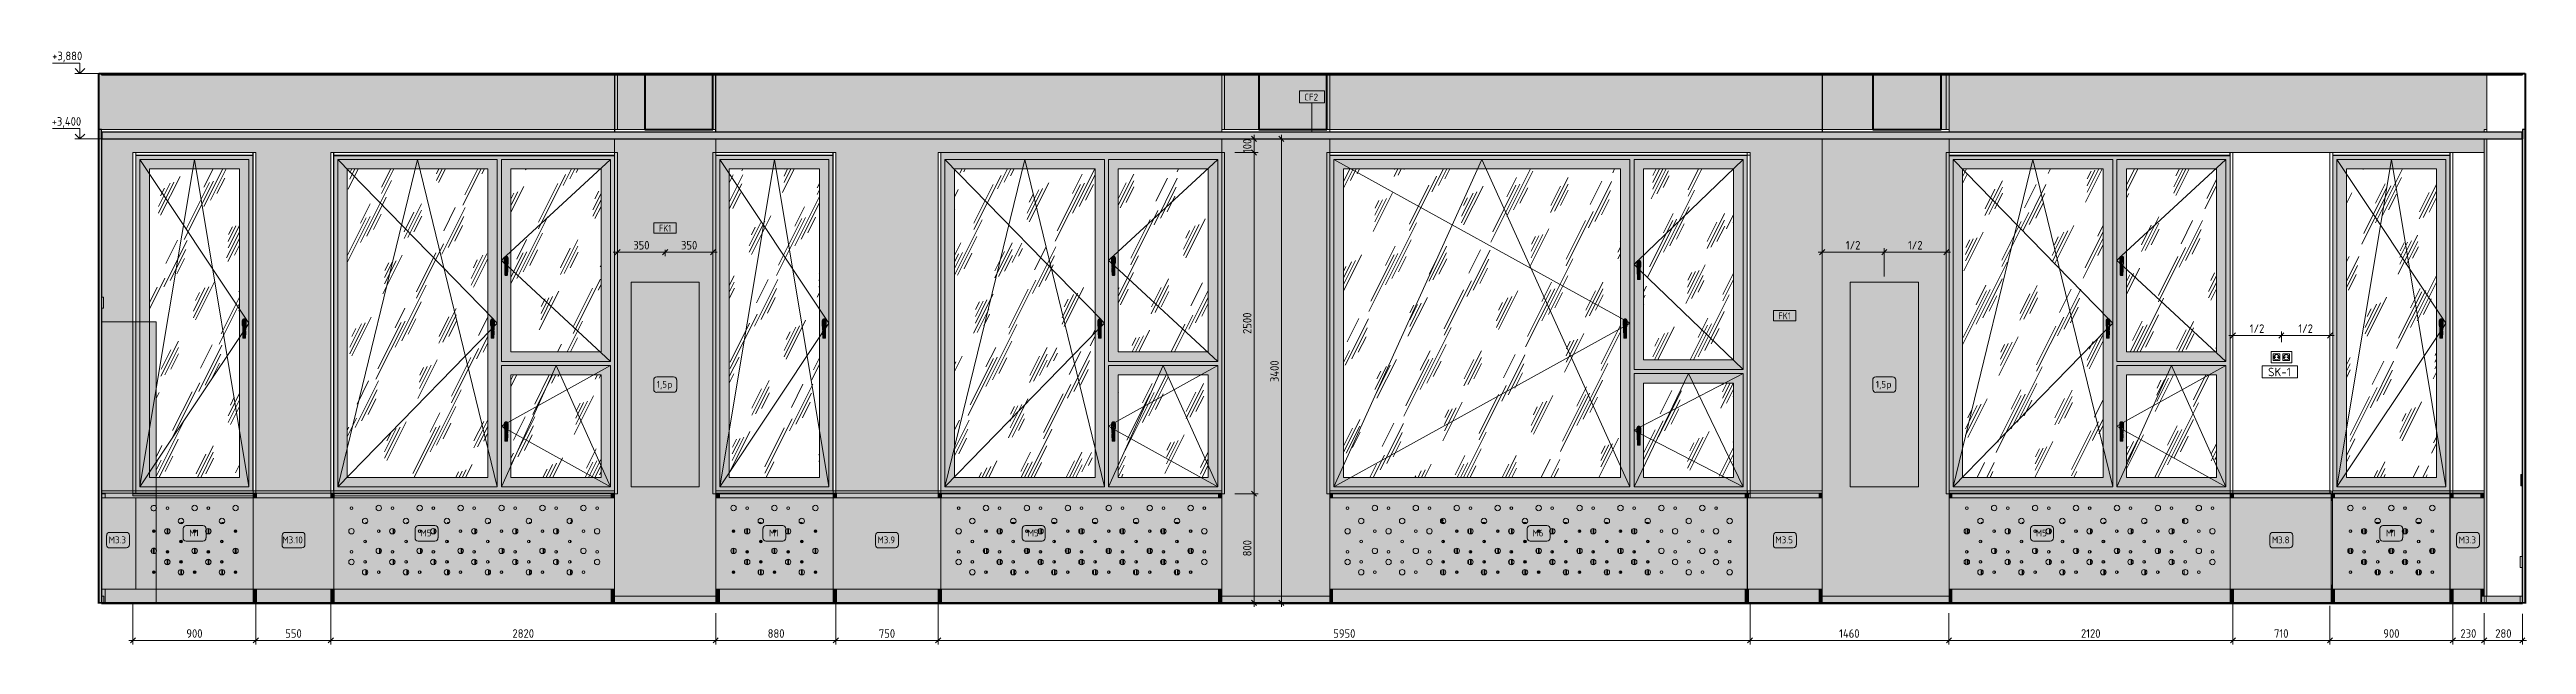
# Model space of a CAD drawing. Header units: millimetres. Extents: x 855 to 94006, y -3304 to 17933.
# Drawn here: x 67105 to 85257, y -305 to 4055 of the extents above; entities that cross this region are included whole.
import ezdxf

# ---------------------------------------------------------------- set-up
doc = ezdxf.new("R2010")
doc.units = ezdxf.units.MM
for name, color, linetype, lineweight in [('A-ANNO-DIMS', 7, 'Continuous', 9), ('A-ANNO-DIMS-25', 7, 'Continuous', 9), ('A-CLNG', 7, 'Continuous', 9), ('A-CLNG-IDEN', 7, 'Continuous', 9), ('A-GENM', 7, 'Continuous', 9), ('A-GLAZ', 7, 'Continuous', 9), ('A-WALL-IDEN', 7, 'Continuous', 9), ('A-WALL-PATT', 7, 'Continuous', 9), ('E-ELEC-EQPM', 7, 'Continuous', 9), ('E-ELEC-FIXT-IDEN', 7, 'Continuous', 9), ('G-ANNO-DIMS', 7, 'Continuous', 9), ('G-ANNO-DIMS-1', 7, 'Continuous', 20), ('I-FURN-IDEN', 7, 'Continuous', 9), ('I-WALL', 7, 'Continuous', 9), ('M-EQPM', 7, 'Continuous', 9), ('Знаки', 7, 'Continuous', 9), ('Марки для знаков', 7, 'Continuous', 9), ('Электрические приборы', 7, 'Continuous', 9)]:
    doc.layers.add(name, color=color, linetype=linetype, lineweight=lineweight)
for name, color, linetype, lineweight, true_color in [('A-CLNG-1', 7, 'Continuous', 9, 0x787878), ('A-CLNG-FNSH-1', 7, 'Continuous', 30, 0x3c3c3c), ('A-FLOR-1', 7, 'Continuous', 9, 0x787878), ('A-FLOR-FNSH-1', 7, 'Continuous', 30, 0x3c3c3c), ('A-FLOR-FNSH-2', 7, 'Continuous', 40, 0x3c3c3c), ('A-WALL-4', 7, 'Continuous', 40, 0x3c3c3c), ('A-WALL-5', 7, 'Continuous', 30, 0x3c3c3c), ('A-WALL-6', 7, 'Continuous', 30, 0x7c7c7c), ('A-WALL-FNSH-3', 7, 'Continuous', 30, 0x7c7c7c), ('A-WALL-FNSH-4', 7, 'Continuous', 30, 0x3c3c3c), ('I-FURN-14', 7, 'Continuous', 9, 0x858585), ('I-FURN-15', 7, 'Continuous', 9, 0x888888), ('I-FURN-16', 7, 'Continuous', 9, 0x8d8d8d), ('I-FURN-17', 7, 'Continuous', 9, 0x838383), ('I-FURN-18', 7, 'Continuous', 9, 0x818181), ('I-FURN-19', 9, 'Continuous', 9, 0x808080), ('I-FURN-4', 7, 'Continuous', 9, 0xacacac), ('I-FURN-6', 7, 'Continuous', 9, 0xc0c0c0), ('I-FURN-7', 7, 'Continuous', 9, 0x949494), ('I-FURN-8', 7, 'Continuous', 9, 0x9e9e9e), ('I-FURN-9', 7, 'Continuous', 9, 0x7f7f7f), ('I-WALL-1', 7, 'Continuous', 9, 0x787878), ('Розетки', 7, 'Continuous', 9, 0xff1e23)]:
    doc.layers.add(name, color=color, linetype=linetype, lineweight=lineweight, true_color=true_color)
for name, color, linetype, lineweight, true_color, transparency in [('I-FURN-3', 7, 'Continuous', 9, 0xfbfbfb, 0.7), ('I-FURN-5', 7, 'Continuous', 9, 0x7f7f7f, 0.7), ('M-EQPM-1', 7, 'Continuous', 9, 0xe6e6e6, 0.7)]:
    doc.layers.add(name, color=color, linetype=linetype, lineweight=lineweight, true_color=true_color, transparency=transparency)
doc.styles.add('GOST Common_6', font='GOST_Common.ttf', dxfattribs={"width": 0.9, "height": 50})
doc.styles.add('GOST Common_7', font='GOST_Common.ttf', dxfattribs={"height": 50})
doc.styles.add('GOST Common_8', font='GOST_Common.ttf', dxfattribs={"height": 62.5})
doc.styles.add('ISOCPEUR_2', font='isocpeur.ttf', dxfattribs={"width": 0.9, "height": 62.5})
doc.styles.add('ISOCPEUR_4', font='isocpeur.ttf', dxfattribs={"width": 0.9, "height": 62.5})
doc.dimstyles.new('ISO-2_5_0_9К_БОЛЬШОЙ_1', dxfattribs={"dimscale": 304.8, "dimtxt": 62.248823, "dimasz": 0.123031, "dimexe": 0.098425, "dimexo": 0.246063, "dimgap": 0, "dimtad": 1, "dimdec": 0, "dimrnd": 10, "dimzin": 0, "dimdsep": 46, "dimtxsty": 'ISOCPEUR_2', "dimblk1": 'OBLIQUE', "dimblk2": 'OBLIQUE', "dimsah": 1, "dimcen": 0.09, "dimdle": 0.098425, "dimazin": 0, "dimtfac": 1, "dimtdec": 4, "dimtix": 1, "dimtmove": 0, "dimatfit": 3, "dimfxl": 1, "dimtvp": 1, "dimtolj": 1, "dimtzin": 0, "dimarcsym": 2})
doc.dimstyles.new('ISO-2_5_0_9К_БОЛЬШОЙ_3', dxfattribs={"dimscale": 304.8, "dimtxt": 62.248823, "dimasz": 0.123031, "dimexe": 0.098425, "dimexo": 0.246063, "dimgap": 0, "dimtad": 1, "dimdec": 0, "dimrnd": 10, "dimzin": 0, "dimdsep": 46, "dimtxsty": 'ISOCPEUR_4', "dimblk1": 'OBLIQUE', "dimblk2": 'OBLIQUE', "dimsah": 1, "dimcen": 0.09, "dimdle": 0.098425, "dimazin": 0, "dimtfac": 1, "dimtdec": 4, "dimtix": 1, "dimtmove": 0, "dimatfit": 3, "dimfxl": 1, "dimtvp": 1, "dimtolj": 1, "dimtzin": 0, "dimarcsym": 2})
pattern_1 = [(63.435, (63.5, 31.75), (-255.5833, 766.7475), [317.5, -190.5, 317.5, -190.5, -403.903]), (63.435, (63.5, 31.75), (-255.5833, 766.7475), [-1016, 127, -276.903]), (63.435, (47.6, 47.6), (-255.5833, 766.7475), [254, -317.5, 190.5, -190.5, -467.403]), (63.435, (47.6, 47.6), (-255.5833, 766.7475), [-952.5, 222.25, -245.153]), (63.435, (47.6, 95.25), (-255.5833, 766.7475), [190.5, -381, 127, -190.5, -530.903]), (63.435, (47.6, 95.25), (-255.5833, 766.7475), [-889, 285.75, -245.153]), (63.435, (95.25, 47.6), (-255.5833, 766.7475), [190.5, -381, 158.75, -6404.653]), (63.435, (142.9, 95.25), (-255.5833, 766.7475), [95.25, -476.25, 63.5, -6499.903]), (63.435, (63.5, 174.6), (-255.5833, 766.7475), [63.5, -476.25, 63.5, -254, -562.653]), (63.435, (63.5, 174.6), (-255.5833, 766.7475), [-857.25, 158.75, -403.903]), (63.435, (349.25, 127), (-255.5833, 766.7475), [317.5, -476.25, 381, -251.503]), (63.435, (349.25, 79.4), (-255.5833, 766.7475), [444.5, -317.5, 476.25, -188.003]), (63.435, (381, 95.25), (-255.5833, 766.7475), [508, -254, 381, -276.903]), (63.435, (428.6, 142.9), (-255.5833, 766.7475), [317.5, -444.5, 254, -403.903]), (63.435, (381, 238.1), (-255.5833, 766.7475), [158.75, -635, 190.5, -435.653]), (63.435, (476.25, 190.5), (-255.5833, 766.7475), [127, -635, 127, -530.903])]
pattern_2 = [(45, (132876.91, 0), (-14.25598, 14.25598), []), (45, (132891.167, 0), (-14.25598, 14.25598), [25.202, -5.04, 0.8382, -4.202])]
pattern_3 = [(0, (132876.911, 0), (30.48, 7.62), [2.515, -20.345, 2.515, -20.345, -121.92]), (0, (132876.911, 0), (30.48, 7.62), [-45.72, 2.515, -43.205, 2.515, -20.345, -53.34]), (0, (132876.911, 0), (30.48, 7.62), [-114.3, 2.515, -12.725, 2.515, -35.585]), (120, (132888.341, 3.81), (-21.8391136, 22.5864543), [2.515, -20.345, 2.515, -20.345, -121.92]), (120, (132888.341, 3.81), (-21.8391136, 22.5864543), [-45.72, 2.515, -43.205, 2.515, -20.345, -53.34]), (120, (132888.341, 3.81), (-21.8391136, 22.5864543), [-114.3, 2.515, -12.725, 2.515, -35.585]), (240, (132892.151, 19.05), (-8.6408864, -30.2064543), [2.515, -20.345, 2.515, -20.345, -121.92]), (240, (132892.151, 19.05), (-8.6408864, -30.2064543), [-45.72, 2.515, -43.205, 2.515, -20.345, -53.34]), (240, (132892.151, 19.05), (-8.6408864, -30.2064543), [-114.3, 2.515, -12.725, 2.515, -35.585])]

msp = doc.modelspace()

# ---------------------------------------------------------------- texts
at = {"layer": 'A-CLNG-IDEN', "insert": (76300.5, 3731.3), "char_height": 50, "width": 132.278, "attachment_point": 1, "style": 'GOST Common_7'}
msp.add_mtext('CF2', dxfattribs=at)
at = {"layer": 'A-WALL-IDEN', "char_height": 50, "width": 111.835, "attachment_point": 1, "style": 'GOST Common_6'}
for insert in [(71571.4, 2770.5), (79775.4, 2128.1)]:
    msp.add_mtext('FK1', dxfattribs=dict(at, insert=insert))
at = {"layer": 'E-ELEC-FIXT-IDEN', "insert": (83363.5, 1723.1), "char_height": 62.5, "width": 212.447, "attachment_point": 1, "style": 'GOST Common_8'}
msp.add_mtext('SK-1', dxfattribs=at)
at = {"layer": 'I-FURN-IDEN', "char_height": 50, "attachment_point": 1, "style": 'GOST Common_7'}
for s, insert, width in [('1,5', (71555.3, 1626.8), 96.202), ('\\fGOST Common|b0|i0|c204|p34|;р', (71634.7, 1626.8), 44.093), ('1,5', (80489, 1626.8), 96.202), ('\\fGOST Common|b0|i0|c204|p34|;р', (80568.4, 1626.8), 44.093)]:
    msp.add_mtext(s, dxfattribs=dict(at, insert=insert, width=width))
at = {"layer": 'Марки для знаков', "char_height": 50, "attachment_point": 1, "style": 'GOST Common_7'}
for s, insert, width in [('\\fGOST Common|b0|i0|c204|p34|;М', (67538.7, 486.8), 56.118), ('3.3', (67585, 486.8), 102.215), ('\\fGOST Common|b0|i0|c204|p34|;М', (68128.8, 536.8), 56.118), ('\\fGOST Common|b0|i0|c204|p34|;1', (68175.1, 536.8), 30.063), ('\\fGOST Common|b0|i0|c204|p34|;М', (68811, 486.8), 56.118), ('3.10', (68857.3, 486.8), 134.283), ('\\fGOST Common|b0|i0|c204|p34|;М', (69823.3, 536.8), 56.118), ('\\fGOST Common|b0|i0|c204|p34|;5', (69869.6, 536.8), 44.093), ('\\fGOST Common|b0|i0|c204|p34|;М', (72378, 536.8), 56.118), ('\\fGOST Common|b0|i0|c204|p34|;1', (72424.3, 536.8), 30.063), ('\\fGOST Common|b0|i0|c204|p34|;М', (73172.6, 486.8), 56.118), ('3.9', (73218.9, 486.8), 104.219), ('\\fGOST Common|b0|i0|c204|p34|;М', (74272.5, 536.8), 56.118), ('\\fGOST Common|b0|i0|c204|p34|;5', (74318.8, 536.8), 44.093), ('\\fGOST Common|b0|i0|c204|p34|;М', (77972.8, 536.8), 56.118), ('\\fGOST Common|b0|i0|c204|p34|;6', (78019.1, 536.8), 44.093), ('\\fGOST Common|b0|i0|c204|p34|;М', (79752.7, 486.8), 56.118), ('3.5', (79799, 486.8), 104.219), ('\\fGOST Common|b0|i0|c204|p34|;М', (81661.2, 536.8), 56.118), ('\\fGOST Common|b0|i0|c204|p34|;5', (81707.5, 536.8), 44.093), ('\\fGOST Common|b0|i0|c204|p34|;М', (83390.9, 486.8), 56.118), ('3.8', (83437.2, 486.8), 104.219), ('\\fGOST Common|b0|i0|c204|p34|;М', (84226.8, 536.8), 56.118), ('\\fGOST Common|b0|i0|c204|p34|;1', (84273.1, 536.8), 30.063), ('\\fGOST Common|b0|i0|c204|p34|;М', (84760.1, 486.8), 56.118), ('3.3', (84806.4, 486.8), 102.215)]:
    msp.add_mtext(s, dxfattribs=dict(at, insert=insert, width=width))

# ---------------------------------------------------------------- blocks, each defined once
blk = doc.blocks.new('120_Окно_СКБ_1Ст - 120_Окно_СКБ_1Ст 900х2500_h_-20664874-Развертка 1_12-3')
at = {"layer": 'A-GLAZ'}
h = blk.add_hatch(color=256, dxfattribs=at)
h.paths.add_polyline_path([(-48401, 800), (-48181, 800), (-48181, 804), (-49039, 804), (-49039, 800), (-48403, 800)])
h.paths.add_polyline_path([(-49039, 820), (-48181, 820), (-48181, 3280), (-49039, 3280), (-49039, 3300), (-49039, 3300), (-49039, 821)])
h.paths.add_polyline_path([(-49010, 850), (-49010, 3250), (-48210, 3250), (-48210, 850), (-48990, 850)])
h = blk.add_hatch(color=256, dxfattribs=at)
h.paths.add_polyline_path([(-49010, 850), (-48210, 850), (-48210, 3250), (-49010, 3250), (-49010, 966)])
h.paths.add_polyline_path([(-48463, 920), (-48940, 920), (-48940, 3180), (-48280, 3180), (-48280, 920), (-48324, 920)])
h.paths.add_polyline_path([(-48238, 1940), (-48254, 1941), (-48255, 1941), (-48255, 1942), (-48256, 2024), (-48257, 2025), (-48259, 2029), (-48259, 2032), (-48259, 2068), (-48259, 2072), (-48257, 2075), (-48255, 2078), (-48252, 2080), (-48249, 2082), (-48245, 2082), (-48241, 2082), (-48238, 2080), (-48235, 2078), (-48233, 2075), (-48231, 2072), (-48231, 2068), (-48231, 2032), (-48231, 2028), (-48233, 2025), (-48234, 2024), (-48234, 2000), (-48235, 1941), (-48236, 1941), (-48237, 1941)])
h = blk.add_hatch(dxfattribs=at)
h.set_pattern_fill('FP_18', color=256, style=0, pattern_type=2)
h.set_pattern_definition(pattern_1)
h.paths.add_polyline_path([(-48940, 920), (-48280, 920), (-48280, 3180), (-48940, 3180), (-48940, 966)])
h = blk.add_hatch(color=256, dxfattribs=at)
h.paths.add_polyline_path([(-48257, 2050), (-48257, 2052), (-48257, 2051)])
h.paths.add_polyline_path([(-48256, 2024), (-48257, 2049), (-48257, 2054), (-48257, 2054), (-48257, 2054), (-48256, 2056), (-48255, 2058), (-48254, 2060), (-48253, 2059), (-48253, 2060), (-48253, 2060), (-48251, 2061), (-48248, 2062), (-48244, 2062), (-48240, 2062), (-48237, 2060), (-48235, 2058), (-48234, 2056), (-48233, 2054), (-48233, 2054), (-48233, 2052), (-48233, 2050), (-48234, 2039), (-48234, 2024), (-48233, 2025), (-48231, 2029), (-48231, 2033), (-48231, 2068), (-48231, 2072), (-48233, 2075), (-48235, 2078), (-48238, 2080), (-48241, 2082), (-48245, 2082), (-48249, 2082), (-48252, 2080), (-48255, 2078), (-48257, 2075), (-48259, 2072), (-48259, 2068), (-48259, 2032), (-48259, 2028), (-48257, 2025), (-48256, 2024)])
for points in [[(-48256, 2021), (-48255, 2022), (-48253, 2022), (-48252, 2022), (-48250, 2046), (-48249, 2052), (-48248, 2059), (-48246, 2062), (-48250, 2062), (-48252, 2061), (-48253, 2060), (-48253, 2060), (-48253, 2059), (-48254, 2060), (-48255, 2058), (-48256, 2056), (-48257, 2055), (-48257, 2054), (-48257, 2054), (-48257, 2050), (-48257, 2045), (-48256, 2021)], [(-48252, 1940), (-48252, 2022), (-48255, 2022), (-48256, 2021), (-48255, 1941), (-48254, 1941), (-48253, 1941)], [(-48252, 2022), (-48238, 2022), (-48240, 2046), (-48241, 2054), (-48243, 2059), (-48244, 2062), (-48246, 2062), (-48247, 2060), (-48248, 2057), (-48249, 2052), (-48251, 2039), (-48252, 2023)], [(-48245, 1940), (-48238, 1940), (-48238, 2022), (-48252, 2022), (-48252, 1940)], [(-48238, 1940), (-48236, 1941), (-48235, 1941), (-48235, 1942), (-48234, 2021), (-48236, 2022), (-48238, 2022), (-48238, 1947)], [(-48234, 2020), (-48234, 2020), (-48234, 2020)]]:
    blk.add_hatch(color=256, dxfattribs=at).paths.add_polyline_path(points)
h = blk.add_hatch(color=256, dxfattribs=at)
h.paths.add_polyline_path([(-48234, 2021), (-48233, 2047), (-48233, 2053), (-48233, 2054), (-48233, 2054), (-48235, 2058), (-48236, 2060), (-48239, 2061), (-48242, 2062), (-48244, 2062), (-48243, 2060), (-48242, 2059), (-48241, 2052), (-48240, 2040), (-48238, 2022), (-48235, 2022), (-48234, 2021)])
h.paths.add_polyline_path([(-48234, 2055), (-48234, 2056), (-48234, 2055)])
for p, q in [((-49060, 800), (-49060, 3300)), ((-49060, 3300), (-48160, 3300)), ((-48160, 3300), (-48160, 800)), ((-49010, 850), (-49010, 3250)), ((-48210, 3250), (-49010, 3250)), ((-49010, 850), (-48610, 3250)), ((-49010, 3250), (-48210, 2050)), ((-48940, 3180), (-48940, 920)), ((-48940, 3180), (-48280, 3180)), ((-48210, 850), (-48610, 3250)), ((-48280, 920), (-48280, 3180)), ((-48210, 3250), (-48210, 850)), ((-48259, 2068), (-48259, 2032)), ((-48259, 2068), (-48259, 2032)), ((-48258, 2049), (-48258, 2051)), ((-48255, 1942), (-48256, 2051)), ((-48256, 2029), (-48256, 2028)), ((-48256, 2021), (-48256, 2020)), ((-48256, 2020), (-48256, 2021)), ((-48256, 2020), (-48256, 2020)), ((-48254, 2022), (-48253, 2022)), ((-48253, 2022), (-48252, 2022)), ((-48238, 2022), (-48252, 2022)), ((-48252, 2022), (-48238, 2022)), ((-48244, 2062), (-48246, 2062)), ((-48246, 2062), (-48244, 2062)), ((-48246, 2062), (-48244, 2062)), ((-48238, 2022), (-48237, 2022)), ((-48237, 2022), (-48236, 2022)), ((-48234, 2051), (-48235, 1942)), ((-48210, 2050), (-48234, 2014)), ((-48234, 2029), (-48234, 2028)), ((-48234, 2020), (-48234, 2021)), ((-48234, 2021), (-48234, 2020)), ((-48233, 2051), (-48233, 2049)), ((-48231, 2032), (-48231, 2068)), ((-48231, 2032), (-48231, 2068)), ((-48256, 1982), (-49010, 850)), ((-48238, 1940), (-48252, 1940)), ((-48238, 1940), (-48252, 1940)), ((-48940, 920), (-48280, 920)), ((-48160, 800), (-49060, 800)), ((-48210, 850), (-49010, 850))]:
    blk.add_line(p, q, dxfattribs=at)
at = {"layer": 'A-GLAZ', "flags": 128}
for points in [[(-48258, 2051), (-48257, 2054), (-48256, 2057), (-48254, 2059)], [(-48257, 2045), (-48257, 2046), (-48258, 2049)], [(-48257, 2046), (-48257, 2045), (-48257, 2039), (-48256, 2032), (-48256, 2029)], [(-48252, 2022), (-48253, 2022), (-48254, 2022), (-48255, 2022), (-48255, 2022), (-48256, 2021), (-48256, 2021)], [(-48256, 2021), (-48256, 2021), (-48255, 2022)], [(-48255, 2022), (-48255, 2022), (-48254, 2022)], [(-48254, 2059), (-48252, 2061), (-48249, 2062), (-48246, 2062)], [(-48244, 2062), (-48241, 2062), (-48238, 2061), (-48236, 2059)], [(-48234, 2021), (-48234, 2021), (-48235, 2022), (-48235, 2022), (-48236, 2022), (-48237, 2022), (-48238, 2022)], [(-48236, 2059), (-48234, 2057), (-48233, 2054), (-48233, 2051)], [(-48236, 2022), (-48235, 2022), (-48235, 2022)], [(-48235, 2022), (-48234, 2021), (-48234, 2021)], [(-48233, 2046), (-48233, 2045), (-48233, 2039), (-48234, 2032), (-48234, 2029)], [(-48233, 2049), (-48233, 2046), (-48233, 2045)], [(-48255, 1942), (-48256, 1983), (-48256, 1992)], [(-48252, 1940), (-48253, 1941), (-48253, 1941), (-48254, 1941), (-48255, 1941), (-48255, 1941), (-48255, 1942)], [(-48235, 1942), (-48235, 1941), (-48235, 1941), (-48236, 1941), (-48237, 1941), (-48237, 1941), (-48238, 1940)], [(-48235, 1942), (-48234, 1983), (-48234, 1992)]]:
    blk.add_lwpolyline(points, dxfattribs=at)
at = {"layer": 'A-GLAZ'}
for centre, radius, start, end in [((-48245, 2068), 14, 0, 180), ((-48245, 2068), 14, 0, 180), ((-48245, 2032), 14, 180, 217.3919), ((-48245, 2032), 14, 180, 217.174), ((-48246, 2051), 11.5, 90.2744, 204.8614), ((-48246, 2051), 10.5, 90.2744, 181.3109), ((-48244, 2051), 10.5, 0.0023, 89.7256), ((-48244, 2051), 11.5, 335.1322, 89.7256), ((-48245, 2032), 14, 322.6053, 0), ((-48245, 2032), 14, 322.826, 0)]:
    blk.add_arc(centre, radius, start, end, dxfattribs=at)
for centre, start_param, end_param in [((-48252, 1942), 3.142903, 4.711079), ((-48238, 1942), 4.713699, 6.278048)]:
    blk.add_ellipse(centre, major_axis=(3, 0), ratio=0.374607, start_param=start_param, end_param=end_param, dxfattribs=at)
blk = doc.blocks.new('120_Окно_СКБ_2Ст - 120_Окно_СКБ_2Ст 2100х2500 _мал створка справа_-22445857-Развертка 1_12-3')
at = {"layer": 'A-GLAZ'}
h = blk.add_hatch(color=256, dxfattribs=at)
h.paths.add_polyline_path([(-50514, 800), (-49793, 800), (-49793, 804), (-51851, 804), (-51851, 800), (-50516, 800)])
h.paths.add_polyline_path([(-50938, 820), (-49793, 820), (-49793, 3300), (-49793, 3300), (-49793, 3280), (-51851, 3280), (-51851, 820), (-50964, 820)])
h.paths.add_polyline_path([(-49842, 850), (-50622, 850), (-50622, 1740), (-49822, 1740), (-49822, 850)])
h.paths.add_polyline_path([(-50652, 850), (-51822, 850), (-51822, 3250), (-50652, 3250), (-50652, 868)])
h.paths.add_polyline_path([(-50602, 1770), (-50622, 1770), (-50622, 3250), (-49822, 3250), (-49822, 1770), (-50597, 1770)])
h = blk.add_hatch(color=256, dxfattribs=at)
h.paths.add_polyline_path([(-51802, 850), (-50652, 850), (-50652, 3250), (-51822, 3250), (-51822, 850)])
h.paths.add_polyline_path([(-51519, 920), (-51752, 920), (-51752, 3180), (-50722, 3180), (-50722, 920), (-51380, 920)])
h.paths.add_polyline_path([(-50684, 1940), (-50696, 1941), (-50696, 1941), (-50697, 1942), (-50698, 2024), (-50699, 2025), (-50700, 2029), (-50701, 2032), (-50701, 2068), (-50700, 2072), (-50699, 2075), (-50696, 2078), (-50694, 2080), (-50690, 2082), (-50686, 2082), (-50683, 2082), (-50680, 2080), (-50677, 2078), (-50674, 2075), (-50673, 2072), (-50673, 2068), (-50673, 2032), (-50673, 2028), (-50674, 2025), (-50675, 2024), (-50676, 2000), (-50677, 1941), (-50678, 1941), (-50680, 1940)])
h = blk.add_hatch(dxfattribs=at)
h.set_pattern_fill('FP_18', color=256, style=0, pattern_type=2)
h.set_pattern_definition(pattern_1)
h.paths.add_polyline_path([(-51752, 920), (-50722, 920), (-50722, 3180), (-51752, 3180), (-51752, 966)])
h = blk.add_hatch(color=256, dxfattribs=at)
h.paths.add_polyline_path([(-50602, 1770), (-49822, 1770), (-49822, 3250), (-50622, 3250), (-50622, 1770), (-50603, 1770)])
h.paths.add_polyline_path([(-50408, 1840), (-50552, 1840), (-50552, 3180), (-49892, 3180), (-49892, 1840)])
h.paths.add_polyline_path([(-50586, 2400), (-50596, 2401), (-50596, 2401), (-50597, 2402), (-50598, 2484), (-50599, 2485), (-50600, 2488), (-50601, 2492), (-50601, 2528), (-50600, 2532), (-50599, 2535), (-50596, 2538), (-50594, 2540), (-50590, 2542), (-50587, 2542), (-50583, 2542), (-50580, 2540), (-50577, 2538), (-50574, 2535), (-50573, 2532), (-50573, 2528), (-50573, 2492), (-50573, 2488), (-50574, 2485), (-50575, 2484), (-50576, 2460), (-50577, 2401), (-50578, 2401), (-50580, 2400), (-50582, 2400)])
h = blk.add_hatch(dxfattribs=at)
h.set_pattern_fill('FP_18', color=256, style=0, pattern_type=2)
h.set_pattern_definition(pattern_1)
h.paths.add_polyline_path([(-50408, 1840), (-49892, 1840), (-49892, 3180), (-50552, 3180), (-50552, 1840)])
h = blk.add_hatch(color=256, dxfattribs=at)
h.paths.add_polyline_path([(-50599, 2510), (-50598, 2512), (-50599, 2510)])
h.paths.add_polyline_path([(-50598, 2484), (-50599, 2510), (-50599, 2514), (-50598, 2514), (-50598, 2514), (-50598, 2516), (-50597, 2517), (-50595, 2520), (-50595, 2519), (-50594, 2520), (-50594, 2520), (-50592, 2521), (-50590, 2522), (-50586, 2522), (-50582, 2522), (-50579, 2520), (-50577, 2518), (-50575, 2516), (-50575, 2514), (-50575, 2514), (-50574, 2512), (-50574, 2510), (-50575, 2499), (-50575, 2484), (-50574, 2485), (-50573, 2489), (-50573, 2493), (-50573, 2528), (-50573, 2532), (-50574, 2535), (-50577, 2538), (-50580, 2540), (-50583, 2542), (-50587, 2542), (-50590, 2542), (-50594, 2540), (-50596, 2538), (-50599, 2535), (-50600, 2532), (-50601, 2528), (-50601, 2492), (-50600, 2488), (-50599, 2485), (-50598, 2484)])
for points in [[(-50598, 2481), (-50597, 2482), (-50595, 2482), (-50594, 2482), (-50591, 2506), (-50590, 2513), (-50589, 2519), (-50588, 2522), (-50591, 2522), (-50594, 2521), (-50594, 2520), (-50594, 2520), (-50595, 2519), (-50595, 2520), (-50596, 2518), (-50598, 2516), (-50598, 2515), (-50598, 2514), (-50599, 2513), (-50599, 2510), (-50598, 2505), (-50598, 2481)], [(-50594, 2400), (-50594, 2482), (-50597, 2482), (-50598, 2481), (-50596, 2401), (-50596, 2401), (-50594, 2401)], [(-50586, 2482), (-50580, 2482), (-50582, 2506), (-50583, 2514), (-50584, 2519), (-50586, 2522), (-50588, 2522), (-50589, 2520), (-50589, 2518), (-50591, 2512), (-50592, 2499), (-50594, 2482), (-50586, 2482)], [(-50586, 2400), (-50580, 2400), (-50580, 2482), (-50594, 2482), (-50594, 2400), (-50586, 2400)], [(-50580, 2400), (-50577, 2401), (-50577, 2401), (-50577, 2402), (-50576, 2481), (-50577, 2482), (-50580, 2482), (-50580, 2407)], [(-50576, 2480), (-50576, 2480), (-50576, 2480)], [(-50698, 2021), (-50697, 2022), (-50695, 2022), (-50694, 2022), (-50691, 2046), (-50691, 2052), (-50689, 2059), (-50688, 2062), (-50691, 2062), (-50694, 2061), (-50694, 2060), (-50694, 2060), (-50695, 2059), (-50695, 2060), (-50696, 2058), (-50698, 2056), (-50698, 2055), (-50698, 2054), (-50699, 2053), (-50699, 2050), (-50698, 2044), (-50698, 2021)], [(-50694, 1940), (-50694, 2022), (-50697, 2022), (-50698, 2021), (-50696, 1941), (-50696, 1941), (-50694, 1941)], [(-50686, 2022), (-50680, 2022), (-50682, 2046), (-50683, 2054), (-50684, 2059), (-50686, 2062), (-50688, 2062), (-50689, 2060), (-50690, 2057), (-50691, 2052), (-50692, 2039), (-50694, 2022), (-50686, 2022)], [(-50686, 1940), (-50680, 1940), (-50680, 2022), (-50694, 2022), (-50694, 1940), (-50686, 1940)], [(-50680, 1940), (-50677, 1941), (-50677, 1941), (-50677, 1942), (-50676, 2021), (-50677, 2022), (-50680, 2022), (-50680, 1947)], [(-50676, 2020), (-50676, 2020), (-50676, 2020)], [(-50598, 1266), (-50597, 1267), (-50595, 1267), (-50594, 1267), (-50591, 1291), (-50590, 1298), (-50589, 1304), (-50588, 1307), (-50591, 1307), (-50594, 1306), (-50594, 1305), (-50594, 1305), (-50595, 1304), (-50595, 1305), (-50596, 1303), (-50598, 1301), (-50598, 1300), (-50598, 1299), (-50599, 1298), (-50599, 1295), (-50598, 1290), (-50598, 1266)], [(-50586, 1267), (-50580, 1267), (-50582, 1291), (-50583, 1299), (-50584, 1304), (-50586, 1307), (-50588, 1307), (-50589, 1305), (-50589, 1303), (-50591, 1297), (-50592, 1284), (-50594, 1267), (-50586, 1267)], [(-50594, 1185), (-50594, 1267), (-50597, 1267), (-50598, 1266), (-50596, 1186), (-50596, 1186), (-50594, 1186)], [(-50586, 1185), (-50580, 1185), (-50580, 1267), (-50594, 1267), (-50594, 1185), (-50587, 1185)], [(-50580, 1185), (-50577, 1186), (-50577, 1186), (-50577, 1187), (-50576, 1266), (-50577, 1267), (-50580, 1267), (-50580, 1192)], [(-50576, 1265), (-50576, 1265), (-50576, 1265)]]:
    blk.add_hatch(color=256, dxfattribs=at).paths.add_polyline_path(points)
h = blk.add_hatch(color=256, dxfattribs=at)
h.paths.add_polyline_path([(-50576, 2481), (-50575, 2507), (-50574, 2513), (-50575, 2514), (-50575, 2514), (-50576, 2518), (-50578, 2520), (-50581, 2521), (-50584, 2522), (-50585, 2522), (-50584, 2520), (-50584, 2519), (-50583, 2512), (-50581, 2500), (-50579, 2482), (-50576, 2482), (-50576, 2481)])
h.paths.add_polyline_path([(-50575, 2515), (-50576, 2516), (-50575, 2515)])
h = blk.add_hatch(color=256, dxfattribs=at)
h.paths.add_polyline_path([(-50699, 2050), (-50698, 2052), (-50699, 2050)])
h.paths.add_polyline_path([(-50698, 2024), (-50699, 2050), (-50699, 2054), (-50698, 2054), (-50698, 2054), (-50698, 2056), (-50697, 2057), (-50695, 2060), (-50695, 2059), (-50694, 2060), (-50694, 2060), (-50692, 2061), (-50690, 2062), (-50686, 2062), (-50682, 2062), (-50679, 2060), (-50677, 2058), (-50675, 2056), (-50675, 2054), (-50675, 2054), (-50674, 2052), (-50674, 2050), (-50675, 2039), (-50675, 2024), (-50674, 2025), (-50673, 2029), (-50673, 2033), (-50673, 2068), (-50673, 2072), (-50674, 2075), (-50677, 2078), (-50680, 2080), (-50683, 2082), (-50687, 2082), (-50690, 2082), (-50694, 2080), (-50696, 2078), (-50699, 2075), (-50700, 2072), (-50701, 2068), (-50701, 2032), (-50700, 2028), (-50699, 2025), (-50698, 2024)])
h = blk.add_hatch(color=256, dxfattribs=at)
h.paths.add_polyline_path([(-50676, 2021), (-50675, 2047), (-50674, 2053), (-50675, 2054), (-50674, 2054), (-50676, 2058), (-50678, 2060), (-50681, 2061), (-50684, 2062), (-50685, 2062), (-50684, 2060), (-50684, 2059), (-50683, 2052), (-50681, 2040), (-50679, 2022), (-50676, 2022), (-50676, 2021)])
h.paths.add_polyline_path([(-50675, 2055), (-50676, 2056), (-50675, 2055)])
h = blk.add_hatch(color=256, dxfattribs=at)
h.paths.add_polyline_path([(-50602, 850), (-49822, 850), (-49822, 1740), (-50622, 1740), (-50622, 850)])
h.paths.add_polyline_path([(-50547, 920), (-50552, 920), (-50552, 1670), (-49892, 1670), (-49892, 920), (-50408, 920)])
h.paths.add_polyline_path([(-50590, 1185), (-50596, 1186), (-50596, 1186), (-50597, 1187), (-50598, 1269), (-50599, 1270), (-50600, 1273), (-50601, 1277), (-50601, 1313), (-50600, 1317), (-50599, 1320), (-50596, 1323), (-50594, 1325), (-50590, 1327), (-50587, 1327), (-50583, 1327), (-50580, 1325), (-50577, 1323), (-50574, 1320), (-50573, 1317), (-50573, 1313), (-50573, 1277), (-50573, 1273), (-50575, 1270), (-50575, 1269), (-50576, 1245), (-50577, 1186), (-50578, 1186), (-50580, 1185), (-50587, 1185)])
h = blk.add_hatch(dxfattribs=at)
h.set_pattern_fill('FP_18', color=256, style=0, pattern_type=2)
h.set_pattern_definition(pattern_1)
h.paths.add_polyline_path([(-50552, 920), (-49892, 920), (-49892, 1670), (-50552, 1670), (-50552, 966)])
h = blk.add_hatch(color=256, dxfattribs=at)
h.paths.add_polyline_path([(-50599, 1295), (-50598, 1297), (-50599, 1295)])
h.paths.add_polyline_path([(-50598, 1269), (-50599, 1295), (-50599, 1299), (-50598, 1299), (-50598, 1299), (-50598, 1301), (-50597, 1302), (-50595, 1305), (-50595, 1304), (-50594, 1305), (-50594, 1305), (-50592, 1306), (-50590, 1307), (-50585, 1307), (-50582, 1307), (-50579, 1305), (-50577, 1303), (-50575, 1301), (-50575, 1299), (-50575, 1299), (-50574, 1297), (-50574, 1295), (-50575, 1284), (-50575, 1269), (-50574, 1270), (-50573, 1274), (-50573, 1278), (-50573, 1313), (-50573, 1317), (-50574, 1320), (-50577, 1323), (-50580, 1325), (-50583, 1327), (-50587, 1327), (-50590, 1327), (-50594, 1325), (-50596, 1323), (-50599, 1320), (-50600, 1317), (-50601, 1313), (-50601, 1277), (-50600, 1273), (-50598, 1270), (-50598, 1269)])
h = blk.add_hatch(color=256, dxfattribs=at)
h.paths.add_polyline_path([(-50576, 1266), (-50575, 1292), (-50574, 1298), (-50575, 1299), (-50574, 1299), (-50576, 1303), (-50578, 1305), (-50581, 1306), (-50584, 1307), (-50585, 1307), (-50584, 1305), (-50584, 1304), (-50583, 1297), (-50581, 1285), (-50579, 1267), (-50576, 1267), (-50576, 1266)])
h.paths.add_polyline_path([(-50575, 1300), (-50576, 1301), (-50575, 1300)])
for p, q in [((-51872, 800), (-51872, 3300)), ((-51872, 3300), (-49772, 3300)), ((-49772, 3300), (-49772, 800)), ((-51822, 850), (-51822, 3250)), ((-50652, 3250), (-51822, 3250)), ((-51822, 850), (-51237, 3250)), ((-51822, 3250), (-50682, 2081)), ((-51752, 3180), (-51752, 920)), ((-51752, 3180), (-50722, 3180)), ((-50652, 850), (-51237, 3250)), ((-50722, 920), (-50722, 3180)), ((-50652, 3250), (-50652, 850)), ((-50622, 1770), (-50622, 3250)), ((-49822, 3250), (-50622, 3250)), ((-49822, 3250), (-50587, 2542)), ((-50552, 3180), (-50552, 1840)), ((-50552, 3180), (-49892, 3180)), ((-49892, 1840), (-49892, 3180)), ((-49822, 3250), (-49822, 1770)), ((-50600, 2530), (-50622, 2510)), ((-50622, 2510), (-50600, 2490)), ((-50601, 2528), (-50601, 2492)), ((-50601, 2528), (-50601, 2492)), ((-50599, 2509), (-50599, 2511)), ((-50597, 2402), (-50598, 2511)), ((-50598, 2481), (-50598, 2480)), ((-50598, 2480), (-50598, 2481)), ((-50598, 2480), (-50598, 2480)), ((-50596, 2482), (-50595, 2482)), ((-50595, 2482), (-50594, 2482)), ((-50580, 2482), (-50594, 2482)), ((-50594, 2482), (-50580, 2482)), ((-50580, 2400), (-50594, 2400)), ((-50580, 2400), (-50594, 2400)), ((-50585, 2522), (-50588, 2522)), ((-50588, 2522), (-50585, 2522)), ((-50588, 2522), (-50586, 2522)), ((-50580, 2482), (-50579, 2482)), ((-50579, 2482), (-50578, 2482)), ((-50575, 2511), (-50577, 2402)), ((-50576, 2480), (-50576, 2481)), ((-50576, 2481), (-50576, 2480)), ((-50576, 2468), (-49822, 1770)), ((-50574, 2511), (-50574, 2509)), ((-50573, 2492), (-50573, 2528)), ((-50573, 2492), (-50573, 2528)), ((-50697, 2003), (-51822, 850)), ((-50701, 2068), (-50701, 2032)), ((-50701, 2068), (-50701, 2032)), ((-50699, 2049), (-50699, 2051)), ((-50697, 1942), (-50698, 2051)), ((-50698, 2029), (-50698, 2028)), ((-50698, 2021), (-50698, 2020)), ((-50698, 2020), (-50698, 2021)), ((-50698, 2020), (-50698, 2020)), ((-50696, 2022), (-50695, 2022)), ((-50695, 2022), (-50694, 2022)), ((-50680, 2022), (-50694, 2022)), ((-50694, 2022), (-50680, 2022)), ((-50685, 2062), (-50688, 2062)), ((-50688, 2062), (-50685, 2062)), ((-50688, 2062), (-50686, 2062)), ((-50680, 2022), (-50679, 2022)), ((-50679, 2022), (-50678, 2022)), ((-50675, 2051), (-50677, 1942)), ((-50676, 2020), (-50676, 2021)), ((-50676, 2021), (-50676, 2020)), ((-50675, 2029), (-50675, 2028)), ((-50674, 2051), (-50674, 2049)), ((-50673, 2072), (-50652, 2050)), ((-50673, 2032), (-50673, 2068)), ((-50673, 2032), (-50673, 2068)), ((-50652, 2050), (-50673, 2028)), ((-50680, 1940), (-50694, 1940)), ((-50680, 1940), (-50694, 1940)), ((-50552, 1840), (-49892, 1840)), ((-49822, 1770), (-50622, 1770)), ((-50622, 850), (-50622, 1740)), ((-49822, 1740), (-50622, 1740)), ((-50622, 850), (-50222, 1740)), ((-49822, 1740), (-50575, 1321)), ((-50552, 1670), (-50552, 920)), ((-50552, 1670), (-49892, 1670)), ((-49822, 850), (-50222, 1740)), ((-49892, 920), (-49892, 1670)), ((-49822, 1740), (-49822, 850)), ((-50601, 1307), (-50622, 1295)), ((-50622, 1295), (-50601, 1283)), ((-50601, 1313), (-50601, 1277)), ((-50601, 1313), (-50601, 1277)), ((-50599, 1294), (-50599, 1296)), ((-50597, 1187), (-50598, 1296)), ((-50585, 1307), (-50588, 1307)), ((-50588, 1307), (-50585, 1307)), ((-50588, 1307), (-50586, 1307)), ((-50575, 1296), (-50577, 1187)), ((-50574, 1296), (-50574, 1294)), ((-50573, 1277), (-50573, 1313)), ((-50573, 1277), (-50573, 1313)), ((-50598, 1266), (-50598, 1265)), ((-50598, 1265), (-50598, 1266)), ((-50598, 1265), (-50598, 1265)), ((-50596, 1267), (-50595, 1267)), ((-50595, 1267), (-50594, 1267)), ((-50580, 1267), (-50594, 1267)), ((-50594, 1267), (-50580, 1267)), ((-50580, 1185), (-50594, 1185)), ((-50580, 1185), (-50594, 1185)), ((-50580, 1267), (-50579, 1267)), ((-50579, 1267), (-50578, 1267)), ((-50576, 1265), (-50576, 1266)), ((-50576, 1266), (-50576, 1265)), ((-50575, 1269), (-49822, 850)), ((-51752, 920), (-50722, 920)), ((-50552, 920), (-49892, 920)), ((-49772, 800), (-51872, 800)), ((-50652, 850), (-51822, 850)), ((-49822, 850), (-50622, 850))]:
    blk.add_line(p, q, dxfattribs=at)
at = {"layer": 'A-GLAZ', "flags": 128}
for points in [[(-50599, 2511), (-50599, 2514), (-50597, 2517), (-50596, 2519), (-50593, 2521), (-50591, 2522), (-50588, 2522)], [(-50598, 2505), (-50599, 2506), (-50599, 2509)], [(-50599, 2506), (-50599, 2505), (-50598, 2499), (-50598, 2492), (-50598, 2489)], [(-50594, 2482), (-50595, 2482), (-50596, 2482), (-50596, 2482), (-50597, 2482), (-50597, 2481), (-50598, 2481)], [(-50598, 2481), (-50597, 2481), (-50597, 2482)], [(-50597, 2482), (-50596, 2482), (-50596, 2482)], [(-50597, 2402), (-50597, 2443), (-50597, 2452)], [(-50594, 2400), (-50594, 2401), (-50595, 2401), (-50596, 2401), (-50596, 2401), (-50596, 2401), (-50597, 2402)], [(-50586, 2522), (-50583, 2522), (-50580, 2521), (-50577, 2519), (-50576, 2517), (-50574, 2514), (-50574, 2511)], [(-50576, 2481), (-50576, 2481), (-50576, 2482), (-50577, 2482), (-50578, 2482), (-50579, 2482), (-50580, 2482)], [(-50577, 2402), (-50577, 2401), (-50577, 2401), (-50577, 2401), (-50578, 2401), (-50579, 2401), (-50580, 2400)], [(-50578, 2482), (-50577, 2482), (-50576, 2482)], [(-50577, 2402), (-50576, 2443), (-50576, 2452)], [(-50576, 2482), (-50576, 2481), (-50576, 2481)], [(-50574, 2509), (-50574, 2506), (-50575, 2505)], [(-50574, 2506), (-50575, 2505), (-50575, 2499), (-50575, 2492), (-50575, 2489)], [(-50699, 2051), (-50699, 2054), (-50697, 2057), (-50696, 2059)], [(-50698, 2045), (-50699, 2046), (-50699, 2049)], [(-50699, 2046), (-50699, 2045), (-50698, 2039), (-50698, 2032), (-50698, 2029)], [(-50694, 2022), (-50695, 2022), (-50696, 2022), (-50696, 2022), (-50697, 2022), (-50697, 2021), (-50698, 2021)], [(-50698, 2021), (-50697, 2021), (-50697, 2022)], [(-50697, 2022), (-50696, 2022), (-50696, 2022)], [(-50696, 2059), (-50693, 2061), (-50691, 2062), (-50688, 2062)], [(-50686, 2062), (-50683, 2062), (-50680, 2061), (-50677, 2059)], [(-50676, 2021), (-50676, 2021), (-50676, 2022), (-50677, 2022), (-50678, 2022), (-50679, 2022), (-50680, 2022)], [(-50678, 2022), (-50677, 2022), (-50676, 2022)], [(-50677, 2059), (-50676, 2057), (-50674, 2054), (-50674, 2051)], [(-50676, 2022), (-50676, 2021), (-50676, 2021)], [(-50674, 2049), (-50674, 2046), (-50675, 2045)], [(-50674, 2046), (-50675, 2045), (-50675, 2039), (-50675, 2032), (-50675, 2029)], [(-50697, 1942), (-50697, 1983), (-50697, 1992)], [(-50694, 1940), (-50694, 1941), (-50695, 1941), (-50696, 1941), (-50696, 1941), (-50696, 1941), (-50697, 1942)], [(-50677, 1942), (-50677, 1941), (-50677, 1941), (-50677, 1941), (-50678, 1941), (-50679, 1941), (-50680, 1940)], [(-50677, 1942), (-50676, 1983), (-50676, 1992)], [(-50599, 1296), (-50599, 1299), (-50597, 1302), (-50596, 1304), (-50593, 1306), (-50591, 1307), (-50588, 1307)], [(-50598, 1290), (-50599, 1291), (-50599, 1294)], [(-50599, 1291), (-50599, 1290), (-50598, 1284), (-50598, 1277), (-50598, 1274)], [(-50586, 1307), (-50583, 1307), (-50580, 1306), (-50577, 1304), (-50576, 1302), (-50574, 1299), (-50574, 1296)], [(-50574, 1294), (-50574, 1291), (-50575, 1290)], [(-50574, 1291), (-50575, 1290), (-50575, 1284), (-50575, 1277), (-50575, 1274)], [(-50594, 1267), (-50595, 1267), (-50596, 1267), (-50596, 1267), (-50597, 1267), (-50597, 1266), (-50598, 1266)], [(-50598, 1266), (-50597, 1266), (-50597, 1267)], [(-50597, 1267), (-50596, 1267), (-50596, 1267)], [(-50597, 1187), (-50597, 1228), (-50597, 1237)], [(-50594, 1185), (-50594, 1186), (-50595, 1186), (-50596, 1186), (-50596, 1186), (-50596, 1186), (-50597, 1187)], [(-50576, 1266), (-50576, 1266), (-50576, 1267), (-50577, 1267), (-50578, 1267), (-50579, 1267), (-50580, 1267)], [(-50577, 1187), (-50577, 1186), (-50577, 1186), (-50577, 1186), (-50578, 1186), (-50579, 1186), (-50580, 1185)], [(-50578, 1267), (-50577, 1267), (-50576, 1267)], [(-50577, 1187), (-50576, 1228), (-50576, 1237)], [(-50576, 1267), (-50576, 1266), (-50576, 1266)]]:
    blk.add_lwpolyline(points, dxfattribs=at)
at = {"layer": 'A-GLAZ'}
for centre, radius, start, end in [((-50587, 2528), 14, 0, 180), ((-50587, 2528), 14, 0, 180), ((-50587, 2492), 14, 180, 217.3919), ((-50587, 2492), 14, 180, 216.0421), ((-50588, 2511), 11.5, 90.2744, 204.8614), ((-50588, 2511), 10.5, 90.2744, 181.3109), ((-50586, 2511), 10.5, 0.0023, 89.7256), ((-50586, 2511), 11.5, 335.1322, 89.7256), ((-50587, 2492), 14, 322.6053, 0), ((-50587, 2492), 14, 323.9579, 0), ((-50687, 2068), 14, 0, 180), ((-50687, 2068), 14, 360, 180), ((-50687, 2032), 14, 180, 217.3919), ((-50687, 2032), 14, 180, 217.174), ((-50688, 2051), 11.5, 90.2744, 204.8614), ((-50688, 2051), 10.5, 90.2744, 181.3109), ((-50686, 2051), 10.5, 0.0023, 89.7256), ((-50686, 2051), 11.5, 335.1322, 89.7256), ((-50687, 2032), 14, 322.6053, 0), ((-50687, 2032), 14, 322.826, 0), ((-50587, 1313), 14, 0, 180), ((-50587, 1313), 14, 360, 180), ((-50587, 1277), 14, 180, 217.3919), ((-50587, 1277), 14, 180, 217.174), ((-50588, 1296), 11.5, 90.2744, 204.8614), ((-50588, 1296), 10.5, 90.2744, 181.3109), ((-50586, 1296), 10.5, 0.0023, 89.7256), ((-50586, 1296), 11.5, 335.1322, 89.7256), ((-50587, 1277), 14, 322.6053, 0), ((-50587, 1277), 14, 322.826, 0)]:
    blk.add_arc(centre, radius, start, end, dxfattribs=at)
for centre, major_axis, start_param, end_param in [((-50594, 2402), (-3, 0), 0.00131, 1.569486), ((-50580, 2402), (3, 0), 4.713699, 6.278048), ((-50694, 1942), (3, 0), 3.142903, 4.711079), ((-50680, 1942), (3, 0), 4.713699, 6.278048), ((-50594, 1187), (-3, 0), 0.00131, 1.569486), ((-50580, 1187), (3, 0), 4.713699, 6.278048)]:
    blk.add_ellipse(centre, major_axis=major_axis, ratio=0.374607, start_param=start_param, end_param=end_param, dxfattribs=at)
blk = doc.blocks.new('120_Окно_СКБ_2Ст - 120_Окно_СКБ_2Ст 3100х2500 _мал_створка слева_-22446080-Развертка 1_12-3')
at = {"layer": 'A-GLAZ'}
h = blk.add_hatch(color=256, dxfattribs=at)
h.paths.add_polyline_path([(-54523, 800), (-53331, 800), (-53331, 804), (-56389, 804), (-56389, 800), (-54523, 800)])
h.paths.add_polyline_path([(-55259, 820), (-53331, 820), (-53331, 3280), (-56389, 3280), (-56389, 820), (-55262, 820)])
h.paths.add_polyline_path([(-55548, 850), (-56360, 850), (-56360, 3250), (-54190, 3250), (-54190, 850), (-55409, 850)])
h.paths.add_polyline_path([(-53430, 850), (-54160, 850), (-54160, 1680), (-53360, 1680), (-53360, 850), (-53380, 850)])
h.paths.add_polyline_path([(-54160, 1710), (-54160, 3250), (-53360, 3250), (-53360, 1710), (-54142, 1710)])
h = blk.add_hatch(color=256, dxfattribs=at)
h.paths.add_polyline_path([(-56340, 850), (-54190, 850), (-54190, 3250), (-56360, 3250), (-56360, 850)])
h.paths.add_polyline_path([(-55687, 920), (-56290, 920), (-56290, 3180), (-54260, 3180), (-54260, 920), (-55548, 920)])
h.paths.add_polyline_path([(-54218, 1940), (-54234, 1941), (-54235, 1941), (-54235, 1942), (-54236, 2024), (-54237, 2025), (-54239, 2029), (-54239, 2032), (-54239, 2068), (-54239, 2072), (-54237, 2075), (-54235, 2078), (-54232, 2080), (-54228, 2082), (-54225, 2082), (-54221, 2082), (-54218, 2080), (-54215, 2078), (-54213, 2075), (-54211, 2072), (-54211, 2068), (-54211, 2032), (-54211, 2028), (-54213, 2025), (-54214, 2024), (-54214, 2000), (-54215, 1941), (-54216, 1941), (-54217, 1941)])
h = blk.add_hatch(dxfattribs=at)
h.set_pattern_fill('FP_18', color=256, style=0, pattern_type=2)
h.set_pattern_definition(pattern_1)
h.paths.add_polyline_path([(-56290, 920), (-54260, 920), (-54260, 3180), (-56290, 3180), (-56290, 966)])
h = blk.add_hatch(color=256, dxfattribs=at)
h.paths.add_polyline_path([(-54136, 1710), (-53360, 1710), (-53360, 3250), (-54160, 3250), (-54160, 1710), (-54140, 1710)])
h.paths.add_polyline_path([(-53430, 1780), (-54090, 1780), (-54090, 3180), (-53430, 3180), (-53430, 1937)])
h.paths.add_polyline_path([(-54125, 2370), (-54134, 2371), (-54135, 2371), (-54135, 2372), (-54136, 2454), (-54137, 2455), (-54139, 2458), (-54139, 2462), (-54139, 2498), (-54139, 2502), (-54137, 2505), (-54135, 2508), (-54132, 2510), (-54129, 2512), (-54124, 2512), (-54121, 2512), (-54118, 2510), (-54115, 2508), (-54113, 2505), (-54111, 2502), (-54111, 2498), (-54111, 2462), (-54111, 2458), (-54113, 2455), (-54114, 2453), (-54114, 2430), (-54115, 2371), (-54116, 2371), (-54118, 2370), (-54124, 2370)])
h = blk.add_hatch(dxfattribs=at)
h.set_pattern_fill('FP_18', color=256, style=0, pattern_type=2)
h.set_pattern_definition(pattern_1)
h.paths.add_polyline_path([(-53742, 1780), (-53430, 1780), (-53430, 3180), (-54090, 3180), (-54090, 1780)])
h = blk.add_hatch(color=256, dxfattribs=at)
h.paths.add_polyline_path([(-54137, 2480), (-54137, 2482), (-54137, 2481)])
h.paths.add_polyline_path([(-54136, 2454), (-54137, 2479), (-54137, 2484), (-54137, 2484), (-54137, 2484), (-54136, 2486), (-54136, 2487), (-54134, 2490), (-54133, 2489), (-54133, 2490), (-54133, 2490), (-54131, 2491), (-54128, 2492), (-54124, 2492), (-54120, 2492), (-54117, 2490), (-54115, 2488), (-54114, 2486), (-54113, 2484), (-54113, 2484), (-54113, 2482), (-54113, 2480), (-54114, 2469), (-54114, 2454), (-54113, 2455), (-54111, 2459), (-54111, 2463), (-54111, 2498), (-54111, 2502), (-54113, 2505), (-54115, 2508), (-54118, 2510), (-54122, 2512), (-54125, 2512), (-54129, 2512), (-54132, 2510), (-54135, 2508), (-54137, 2505), (-54139, 2502), (-54139, 2498), (-54139, 2462), (-54139, 2458), (-54137, 2454), (-54136, 2454)])
for points in [[(-54136, 2451), (-54135, 2452), (-54133, 2452), (-54132, 2452), (-54130, 2476), (-54129, 2484), (-54127, 2489), (-54127, 2492), (-54130, 2492), (-54132, 2491), (-54133, 2490), (-54133, 2490), (-54133, 2489), (-54134, 2490), (-54135, 2488), (-54136, 2486), (-54137, 2485), (-54137, 2484), (-54137, 2484), (-54137, 2480), (-54137, 2475), (-54136, 2451)], [(-54132, 2370), (-54132, 2452), (-54135, 2452), (-54136, 2451), (-54135, 2371), (-54134, 2371), (-54133, 2371)], [(-54125, 2452), (-54118, 2452), (-54120, 2476), (-54121, 2484), (-54123, 2489), (-54124, 2492), (-54126, 2492), (-54127, 2490), (-54128, 2488), (-54129, 2482), (-54131, 2469), (-54132, 2452), (-54125, 2452)], [(-54125, 2370), (-54118, 2370), (-54118, 2452), (-54132, 2452), (-54132, 2370), (-54125, 2370)], [(-54118, 2370), (-54116, 2371), (-54115, 2371), (-54115, 2372), (-54114, 2451), (-54116, 2452), (-54118, 2452), (-54118, 2377)], [(-54114, 2450), (-54114, 2450), (-54114, 2450)], [(-54236, 2021), (-54235, 2022), (-54233, 2022), (-54232, 2022), (-54230, 2046), (-54229, 2052), (-54228, 2059), (-54226, 2062), (-54230, 2062), (-54232, 2061), (-54233, 2060), (-54233, 2060), (-54233, 2059), (-54234, 2060), (-54235, 2058), (-54236, 2056), (-54237, 2055), (-54237, 2054), (-54237, 2054), (-54237, 2050), (-54237, 2045), (-54236, 2021)], [(-54232, 1940), (-54232, 2022), (-54235, 2022), (-54236, 2021), (-54235, 1941), (-54234, 1941), (-54233, 1941)], [(-54232, 2022), (-54218, 2022), (-54220, 2046), (-54221, 2054), (-54223, 2059), (-54224, 2062), (-54226, 2062), (-54227, 2060), (-54228, 2056), (-54229, 2052), (-54231, 2039), (-54232, 2023)], [(-54218, 1940), (-54218, 2022), (-54232, 2022), (-54232, 1940), (-54223, 1940)], [(-54218, 1940), (-54216, 1941), (-54215, 1941), (-54215, 1942), (-54214, 2021), (-54216, 2022), (-54218, 2022), (-54218, 1947)], [(-54214, 2020), (-54214, 2020), (-54214, 2020)], [(-54136, 1236), (-54135, 1237), (-54133, 1237), (-54132, 1237), (-54130, 1261), (-54129, 1267), (-54127, 1274), (-54127, 1277), (-54130, 1277), (-54132, 1276), (-54133, 1275), (-54133, 1275), (-54133, 1274), (-54134, 1275), (-54135, 1273), (-54136, 1271), (-54137, 1270), (-54137, 1269), (-54137, 1268), (-54137, 1265), (-54137, 1260), (-54136, 1236)], [(-54124, 1237), (-54118, 1237), (-54120, 1261), (-54121, 1269), (-54123, 1274), (-54124, 1277), (-54126, 1277), (-54127, 1275), (-54128, 1273), (-54129, 1267), (-54131, 1254), (-54132, 1237), (-54124, 1237)], [(-54132, 1155), (-54132, 1237), (-54135, 1237), (-54136, 1236), (-54135, 1156), (-54134, 1156), (-54133, 1156)], [(-54124, 1155), (-54118, 1155), (-54118, 1237), (-54132, 1237), (-54132, 1155), (-54124, 1155)], [(-54118, 1155), (-54116, 1156), (-54115, 1156), (-54115, 1157), (-54114, 1236), (-54116, 1237), (-54118, 1237), (-54118, 1162)], [(-54114, 1235), (-54114, 1235), (-54114, 1235)]]:
    blk.add_hatch(color=256, dxfattribs=at).paths.add_polyline_path(points)
h = blk.add_hatch(color=256, dxfattribs=at)
h.paths.add_polyline_path([(-54114, 2451), (-54113, 2477), (-54113, 2483), (-54113, 2484), (-54113, 2484), (-54115, 2488), (-54116, 2490), (-54119, 2491), (-54122, 2492), (-54124, 2492), (-54123, 2490), (-54123, 2489), (-54121, 2482), (-54120, 2470), (-54118, 2452), (-54115, 2452), (-54114, 2451)])
h.paths.add_polyline_path([(-54114, 2485), (-54114, 2486), (-54114, 2485)])
h = blk.add_hatch(color=256, dxfattribs=at)
h.paths.add_polyline_path([(-54237, 2050), (-54237, 2052), (-54237, 2051)])
h.paths.add_polyline_path([(-54236, 2024), (-54237, 2049), (-54237, 2054), (-54237, 2054), (-54237, 2054), (-54236, 2056), (-54235, 2058), (-54234, 2060), (-54233, 2059), (-54233, 2060), (-54233, 2060), (-54231, 2061), (-54228, 2062), (-54224, 2062), (-54220, 2062), (-54217, 2060), (-54215, 2058), (-54214, 2056), (-54213, 2054), (-54213, 2054), (-54213, 2052), (-54213, 2050), (-54214, 2039), (-54214, 2024), (-54213, 2025), (-54211, 2029), (-54211, 2033), (-54211, 2068), (-54211, 2072), (-54213, 2075), (-54215, 2078), (-54218, 2080), (-54221, 2082), (-54225, 2082), (-54229, 2082), (-54232, 2080), (-54235, 2078), (-54237, 2075), (-54239, 2072), (-54239, 2068), (-54239, 2032), (-54239, 2028), (-54237, 2025), (-54236, 2024)])
h = blk.add_hatch(color=256, dxfattribs=at)
h.paths.add_polyline_path([(-54214, 2021), (-54213, 2047), (-54213, 2053), (-54213, 2054), (-54213, 2054), (-54215, 2058), (-54216, 2060), (-54219, 2061), (-54222, 2062), (-54224, 2062), (-54223, 2060), (-54222, 2059), (-54221, 2052), (-54220, 2040), (-54218, 2022), (-54215, 2022), (-54214, 2021)])
h.paths.add_polyline_path([(-54214, 2055), (-54214, 2056), (-54214, 2055)])
h = blk.add_hatch(color=256, dxfattribs=at)
h.paths.add_polyline_path([(-53903, 850), (-53360, 850), (-53360, 1680), (-54160, 1680), (-54160, 850), (-53953, 850)])
h.paths.add_polyline_path([(-54090, 920), (-54090, 1610), (-53430, 1610), (-53430, 920), (-54020, 920)])
h.paths.add_polyline_path([(-54125, 1155), (-54134, 1156), (-54135, 1156), (-54135, 1157), (-54136, 1239), (-54137, 1240), (-54139, 1243), (-54139, 1247), (-54139, 1283), (-54139, 1287), (-54137, 1290), (-54135, 1293), (-54132, 1295), (-54129, 1297), (-54124, 1297), (-54121, 1297), (-54118, 1295), (-54115, 1293), (-54113, 1290), (-54111, 1287), (-54111, 1283), (-54111, 1247), (-54111, 1243), (-54113, 1239), (-54114, 1239), (-54114, 1215), (-54115, 1156), (-54116, 1156), (-54118, 1155), (-54124, 1155)])
h = blk.add_hatch(dxfattribs=at)
h.set_pattern_fill('FP_18', color=256, style=0, pattern_type=2)
h.set_pattern_definition(pattern_1)
h.paths.add_polyline_path([(-54090, 920), (-53430, 920), (-53430, 1610), (-54090, 1610), (-54090, 966)])
h = blk.add_hatch(color=256, dxfattribs=at)
h.paths.add_polyline_path([(-54137, 1265), (-54137, 1267), (-54137, 1265)])
h.paths.add_polyline_path([(-54136, 1239), (-54137, 1265), (-54137, 1269), (-54137, 1269), (-54137, 1270), (-54136, 1271), (-54136, 1272), (-54134, 1275), (-54133, 1274), (-54133, 1275), (-54133, 1275), (-54131, 1276), (-54128, 1277), (-54124, 1277), (-54120, 1277), (-54117, 1275), (-54115, 1273), (-54114, 1271), (-54113, 1269), (-54113, 1269), (-54113, 1267), (-54113, 1265), (-54114, 1254), (-54114, 1239), (-54113, 1240), (-54111, 1244), (-54111, 1248), (-54111, 1283), (-54111, 1287), (-54113, 1290), (-54115, 1293), (-54119, 1296), (-54121, 1297), (-54125, 1297), (-54129, 1297), (-54132, 1295), (-54135, 1293), (-54137, 1290), (-54139, 1287), (-54139, 1283), (-54139, 1247), (-54139, 1243), (-54137, 1239), (-54136, 1239)])
h = blk.add_hatch(color=256, dxfattribs=at)
h.paths.add_polyline_path([(-54114, 1236), (-54113, 1262), (-54113, 1268), (-54113, 1269), (-54113, 1269), (-54115, 1273), (-54116, 1275), (-54119, 1276), (-54122, 1277), (-54124, 1277), (-54123, 1275), (-54123, 1274), (-54121, 1267), (-54120, 1255), (-54118, 1237), (-54115, 1237), (-54114, 1236)])
h.paths.add_polyline_path([(-54114, 1270), (-54114, 1271), (-54114, 1270)])
for p, q in [((-56410, 800), (-56410, 3300)), ((-56410, 3300), (-53310, 3300)), ((-53310, 3300), (-53310, 800)), ((-56360, 850), (-56360, 3250)), ((-54190, 3250), (-56360, 3250)), ((-56360, 850), (-55275, 3250)), ((-56360, 3250), (-54237, 2076)), ((-56290, 3180), (-56290, 920)), ((-56290, 3180), (-54260, 3180)), ((-54190, 850), (-55275, 3250)), ((-54260, 920), (-54260, 3180)), ((-54190, 3250), (-54190, 850)), ((-54160, 1710), (-54160, 3250)), ((-53360, 3250), (-54160, 3250)), ((-53360, 3250), (-54127, 2512)), ((-54090, 3180), (-54090, 1780)), ((-54090, 3180), (-53430, 3180)), ((-53430, 1780), (-53430, 3180)), ((-53360, 3250), (-53360, 1710)), ((-54139, 2501), (-54160, 2480)), ((-54160, 2480), (-54139, 2459)), ((-54139, 2498), (-54139, 2462)), ((-54139, 2498), (-54139, 2462)), ((-54138, 2481), (-54137, 2484)), ((-54138, 2479), (-54138, 2481)), ((-54135, 2372), (-54136, 2481)), ((-54136, 2451), (-54136, 2450)), ((-54136, 2450), (-54136, 2451)), ((-54136, 2450), (-54136, 2450)), ((-54134, 2452), (-54133, 2452)), ((-54133, 2452), (-54132, 2452)), ((-54118, 2452), (-54132, 2452)), ((-54132, 2452), (-54118, 2452)), ((-54118, 2370), (-54132, 2370)), ((-54118, 2370), (-54132, 2370)), ((-54124, 2492), (-54126, 2492)), ((-54126, 2492), (-54124, 2492)), ((-54126, 2492), (-54124, 2492)), ((-54118, 2452), (-54117, 2452)), ((-54117, 2452), (-54116, 2452)), ((-54114, 2481), (-54115, 2372)), ((-54114, 2450), (-54114, 2451)), ((-54114, 2451), (-54114, 2450)), ((-54114, 2436), (-53360, 1710)), ((-54113, 2484), (-54113, 2481)), ((-54113, 2481), (-54113, 2479)), ((-54111, 2462), (-54111, 2498)), ((-54111, 2462), (-54111, 2498)), ((-54237, 2024), (-56360, 850)), ((-54239, 2068), (-54239, 2032)), ((-54239, 2068), (-54239, 2032)), ((-54238, 2049), (-54238, 2051)), ((-54235, 1942), (-54236, 2051)), ((-54236, 2021), (-54236, 2020)), ((-54236, 2020), (-54236, 2021)), ((-54236, 2020), (-54236, 2020)), ((-54234, 2022), (-54233, 2022)), ((-54233, 2022), (-54232, 2022)), ((-54218, 2022), (-54232, 2022)), ((-54232, 2022), (-54218, 2022)), ((-54224, 2062), (-54226, 2062)), ((-54226, 2062), (-54224, 2062)), ((-54226, 2062), (-54224, 2062)), ((-54218, 2022), (-54217, 2022)), ((-54217, 2022), (-54216, 2022)), ((-54214, 2051), (-54215, 1942)), ((-54214, 2020), (-54214, 2021)), ((-54214, 2021), (-54214, 2020)), ((-54213, 2051), (-54213, 2049)), ((-54211, 2032), (-54211, 2068)), ((-54211, 2032), (-54211, 2068)), ((-54211, 2062), (-54190, 2050)), ((-54190, 2050), (-54211, 2038)), ((-54218, 1940), (-54232, 1940)), ((-54218, 1940), (-54232, 1940)), ((-53360, 1710), (-54160, 1710)), ((-54160, 850), (-54160, 1680)), ((-53360, 1680), (-54160, 1680)), ((-54160, 850), (-53760, 1680)), ((-53360, 1680), (-54113, 1290)), ((-54090, 1780), (-53430, 1780)), ((-53360, 850), (-53760, 1680)), ((-53360, 1680), (-53360, 850)), ((-54090, 1610), (-54090, 920)), ((-54090, 1610), (-53430, 1610)), ((-53430, 920), (-53430, 1610)), ((-54139, 1276), (-54160, 1265)), ((-54139, 1283), (-54139, 1247)), ((-54139, 1283), (-54139, 1247)), ((-54124, 1277), (-54126, 1277)), ((-54126, 1277), (-54124, 1277)), ((-54126, 1277), (-54124, 1277)), ((-54111, 1247), (-54111, 1283)), ((-54111, 1247), (-54111, 1283)), ((-54160, 1265), (-54139, 1254)), ((-54138, 1264), (-54138, 1266)), ((-54135, 1157), (-54136, 1266)), ((-54136, 1236), (-54136, 1235)), ((-54136, 1235), (-54136, 1236)), ((-54136, 1235), (-54136, 1235)), ((-54134, 1237), (-54133, 1237)), ((-54133, 1237), (-54132, 1237)), ((-54118, 1237), (-54132, 1237)), ((-54132, 1237), (-54118, 1237)), ((-54118, 1155), (-54132, 1155)), ((-54118, 1155), (-54132, 1155)), ((-54118, 1237), (-54117, 1237)), ((-54117, 1237), (-54116, 1237)), ((-54114, 1266), (-54115, 1157)), ((-54114, 1235), (-54114, 1236)), ((-54114, 1236), (-54114, 1235)), ((-54113, 1266), (-54113, 1264)), ((-54113, 1240), (-53360, 850)), ((-56290, 920), (-54260, 920)), ((-54090, 920), (-53430, 920)), ((-53310, 800), (-56410, 800)), ((-54190, 850), (-56360, 850)), ((-53360, 850), (-54160, 850))]:
    blk.add_line(p, q, dxfattribs=at)
at = {"layer": 'A-GLAZ', "flags": 128}
for points in [[(-54137, 2475), (-54137, 2476), (-54138, 2479)], [(-54137, 2484), (-54136, 2487), (-54134, 2489), (-54132, 2491), (-54129, 2492), (-54126, 2492)], [(-54137, 2476), (-54137, 2476), (-54137, 2474), (-54137, 2470), (-54136, 2467), (-54136, 2463), (-54136, 2460), (-54136, 2453), (-54136, 2450)], [(-54132, 2452), (-54133, 2452), (-54134, 2452), (-54135, 2452), (-54135, 2452), (-54136, 2451), (-54136, 2451)], [(-54136, 2451), (-54136, 2451), (-54135, 2452)], [(-54136, 2450), (-54136, 2429), (-54136, 2422)], [(-54135, 2372), (-54135, 2392), (-54136, 2422), (-54136, 2422)], [(-54135, 2452), (-54135, 2452), (-54134, 2452)], [(-54132, 2370), (-54133, 2371), (-54133, 2371), (-54134, 2371), (-54135, 2371), (-54135, 2371), (-54135, 2372)], [(-54124, 2492), (-54121, 2492), (-54118, 2491), (-54116, 2489), (-54114, 2487), (-54113, 2484)], [(-54114, 2451), (-54114, 2451), (-54115, 2452), (-54115, 2452), (-54116, 2452), (-54117, 2452), (-54118, 2452)], [(-54115, 2372), (-54115, 2371), (-54115, 2371), (-54116, 2371), (-54117, 2371), (-54117, 2371), (-54118, 2370)], [(-54116, 2452), (-54115, 2452), (-54115, 2452)], [(-54115, 2452), (-54114, 2451), (-54114, 2451)], [(-54115, 2372), (-54115, 2392), (-54114, 2422), (-54114, 2422)], [(-54113, 2476), (-54113, 2476), (-54113, 2474), (-54113, 2470), (-54114, 2467), (-54114, 2463), (-54114, 2460), (-54114, 2453), (-54114, 2450)], [(-54114, 2450), (-54114, 2429), (-54114, 2422)], [(-54113, 2479), (-54113, 2476), (-54113, 2475)], [(-54238, 2051), (-54237, 2054), (-54236, 2057), (-54234, 2059)], [(-54237, 2045), (-54237, 2046), (-54238, 2049)], [(-54237, 2046), (-54237, 2046), (-54237, 2044), (-54237, 2040), (-54236, 2037), (-54236, 2033), (-54236, 2030), (-54236, 2023), (-54236, 2020)], [(-54232, 2022), (-54233, 2022), (-54234, 2022), (-54235, 2022), (-54235, 2022), (-54236, 2021), (-54236, 2021)], [(-54236, 2021), (-54236, 2021), (-54235, 2022)], [(-54236, 2020), (-54236, 1999), (-54236, 1992)], [(-54235, 2022), (-54235, 2022), (-54234, 2022)], [(-54234, 2059), (-54232, 2061), (-54229, 2062), (-54226, 2062)], [(-54224, 2062), (-54221, 2062), (-54218, 2061), (-54216, 2059)], [(-54214, 2021), (-54214, 2021), (-54215, 2022), (-54215, 2022), (-54216, 2022), (-54217, 2022), (-54218, 2022)], [(-54216, 2059), (-54214, 2057), (-54213, 2054), (-54213, 2051)], [(-54216, 2022), (-54215, 2022), (-54215, 2022)], [(-54215, 2022), (-54214, 2021), (-54214, 2021)], [(-54213, 2046), (-54213, 2046), (-54213, 2044), (-54213, 2040), (-54214, 2037), (-54214, 2033), (-54214, 2030), (-54214, 2023), (-54214, 2020)], [(-54214, 2020), (-54214, 1999), (-54214, 1992)], [(-54213, 2049), (-54213, 2046), (-54213, 2045)], [(-54235, 1942), (-54235, 1962), (-54236, 1992), (-54236, 1992)], [(-54232, 1940), (-54233, 1941), (-54233, 1941), (-54234, 1941), (-54235, 1941), (-54235, 1941), (-54235, 1942)], [(-54215, 1942), (-54215, 1941), (-54215, 1941), (-54216, 1941), (-54217, 1941), (-54217, 1941), (-54218, 1940)], [(-54215, 1942), (-54215, 1962), (-54214, 1992), (-54214, 1992)], [(-54138, 1266), (-54137, 1269), (-54136, 1272), (-54134, 1274), (-54132, 1276), (-54129, 1277), (-54126, 1277)], [(-54124, 1277), (-54121, 1277), (-54118, 1276), (-54116, 1274), (-54114, 1272), (-54113, 1269), (-54113, 1266)], [(-54137, 1260), (-54137, 1261), (-54138, 1264)], [(-54137, 1261), (-54137, 1261), (-54137, 1259), (-54137, 1255), (-54136, 1252), (-54136, 1248), (-54136, 1245), (-54136, 1238), (-54136, 1235)], [(-54132, 1237), (-54133, 1237), (-54134, 1237), (-54135, 1237), (-54135, 1237), (-54136, 1236), (-54136, 1236)], [(-54136, 1236), (-54136, 1236), (-54135, 1237)], [(-54136, 1235), (-54136, 1214), (-54136, 1207)], [(-54135, 1157), (-54135, 1177), (-54136, 1207), (-54136, 1207)], [(-54135, 1237), (-54135, 1237), (-54134, 1237)], [(-54132, 1155), (-54133, 1156), (-54133, 1156), (-54134, 1156), (-54135, 1156), (-54135, 1156), (-54135, 1157)], [(-54114, 1236), (-54114, 1236), (-54115, 1237), (-54115, 1237), (-54116, 1237), (-54117, 1237), (-54118, 1237)], [(-54115, 1157), (-54115, 1156), (-54115, 1156), (-54116, 1156), (-54117, 1156), (-54117, 1156), (-54118, 1155)], [(-54116, 1237), (-54115, 1237), (-54115, 1237)], [(-54115, 1237), (-54114, 1236), (-54114, 1236)], [(-54115, 1157), (-54115, 1177), (-54114, 1207), (-54114, 1207)], [(-54113, 1261), (-54113, 1261), (-54113, 1259), (-54113, 1255), (-54114, 1252), (-54114, 1248), (-54114, 1245), (-54114, 1238), (-54114, 1235)], [(-54114, 1235), (-54114, 1214), (-54114, 1207)], [(-54113, 1264), (-54113, 1261), (-54113, 1260)]]:
    blk.add_lwpolyline(points, dxfattribs=at)
at = {"layer": 'A-GLAZ'}
for centre, radius, start, end in [((-54125, 2498), 14, 0, 180), ((-54125, 2498), 14, 0, 180), ((-54125, 2462), 14, 180, 217.3919), ((-54125, 2462), 14, 180, 217.174), ((-54126, 2481), 11.5, 90.2744, 204.8614), ((-54126, 2481), 10.5, 90.2744, 181.3109), ((-54124, 2481), 10.5, 0.0023, 89.7256), ((-54124, 2481), 11.5, 335.1322, 89.7256), ((-54125, 2462), 14, 322.6053, 0), ((-54125, 2462), 14, 322.826, 0), ((-54225, 2068), 14, 0, 180), ((-54225, 2068), 14, 0, 180), ((-54225, 2032), 14, 180, 217.3919), ((-54225, 2032), 14, 180, 217.174), ((-54226, 2051), 11.5, 90.2744, 204.8614), ((-54226, 2051), 10.5, 90.2744, 181.3109), ((-54224, 2051), 10.5, 0.0023, 89.7256), ((-54224, 2051), 11.5, 335.1322, 89.7256), ((-54225, 2032), 14, 322.6053, 0), ((-54225, 2032), 14, 322.826, 0), ((-54125, 1283), 14, 0, 180), ((-54125, 1283), 14, 0, 180), ((-54126, 1266), 11.5, 90.2744, 204.8614), ((-54126, 1266), 10.5, 90.2744, 181.3109), ((-54124, 1266), 10.5, 0.0023, 89.7256), ((-54124, 1266), 11.5, 335.1322, 89.7256), ((-54125, 1247), 14, 180, 217.3919), ((-54125, 1247), 14, 180, 217.174), ((-54125, 1247), 14, 322.6053, 0), ((-54125, 1247), 14, 322.826, 0)]:
    blk.add_arc(centre, radius, start, end, dxfattribs=at)
for centre, major_axis, start_param, end_param in [((-54132, 2372), (-3, 0), 0.00131, 1.569486), ((-54118, 2372), (3, 0), 4.713699, 6.278048), ((-54232, 1942), (3, 0), 3.142903, 4.711079), ((-54218, 1942), (3, 0), 4.713699, 6.278048), ((-54132, 1157), (-3, 0), 0.00131, 1.569486), ((-54118, 1157), (3, 0), 4.713699, 6.278048)]:
    blk.add_ellipse(centre, major_axis=major_axis, ratio=0.374607, start_param=start_param, end_param=end_param, dxfattribs=at)
blk = doc.blocks.new('120_Окно_СКБ_2Ст - 120_Окно_СКБ_2Ст 2100х2500 _мал створка справа_-V61-Развертка 1_12-3')
at = {"layer": 'A-GLAZ'}
h = blk.add_hatch(color=256, dxfattribs=at)
h.paths.add_polyline_path([(-58099, 800), (-57181, 800), (-57181, 804), (-59240, 804), (-59240, 800), (-58100, 800)])
h.paths.add_polyline_path([(-58430, 820), (-57181, 820), (-57181, 3300), (-59240, 3300), (-59240, 820), (-58431, 820)])
h.paths.add_polyline_path([(-59190, 850), (-59210, 850), (-59210, 3250), (-58040, 3250), (-58040, 850), (-59160, 850)])
h.paths.add_polyline_path([(-57940, 850), (-58010, 850), (-58010, 1740), (-57210, 1740), (-57210, 850), (-57909, 850)])
h.paths.add_polyline_path([(-58010, 1770), (-58010, 3250), (-57210, 3250), (-57210, 1770), (-57992, 1770)])
h = blk.add_hatch(color=256, dxfattribs=at)
h.paths.add_polyline_path([(-59190, 850), (-58040, 850), (-58040, 3250), (-59210, 3250), (-59210, 850)])
h.paths.add_polyline_path([(-58604, 920), (-59140, 920), (-59140, 3180), (-58110, 3180), (-58110, 920), (-58465, 920)])
h.paths.add_polyline_path([(-58073, 1940), (-58084, 1941), (-58085, 1941), (-58085, 1942), (-58086, 2024), (-58087, 2025), (-58089, 2029), (-58089, 2032), (-58089, 2068), (-58089, 2072), (-58087, 2075), (-58085, 2078), (-58082, 2080), (-58079, 2082), (-58075, 2082), (-58071, 2082), (-58068, 2080), (-58065, 2078), (-58063, 2075), (-58061, 2072), (-58061, 2068), (-58061, 2032), (-58061, 2028), (-58063, 2025), (-58064, 2024), (-58064, 2000), (-58065, 1941), (-58066, 1941), (-58068, 1940)])
h = blk.add_hatch(dxfattribs=at)
h.set_pattern_fill('FP_18', color=256, style=0, pattern_type=2)
h.set_pattern_definition(pattern_1)
h.paths.add_polyline_path([(-59140, 920), (-58110, 920), (-58110, 3180), (-59140, 3180), (-59140, 966)])
h = blk.add_hatch(color=256, dxfattribs=at)
h.paths.add_polyline_path([(-57990, 1770), (-57210, 1770), (-57210, 3250), (-58010, 3250), (-58010, 1770), (-57992, 1770)])
h.paths.add_polyline_path([(-57940, 1840), (-57940, 3180), (-57280, 3180), (-57280, 1840), (-57632, 1840)])
h.paths.add_polyline_path([(-57979, 2400), (-57984, 2401), (-57985, 2401), (-57985, 2402), (-57986, 2484), (-57987, 2485), (-57989, 2488), (-57989, 2492), (-57989, 2528), (-57989, 2532), (-57987, 2535), (-57985, 2538), (-57982, 2540), (-57979, 2542), (-57975, 2542), (-57971, 2542), (-57968, 2540), (-57965, 2538), (-57963, 2535), (-57961, 2532), (-57961, 2528), (-57961, 2492), (-57961, 2488), (-57963, 2485), (-57964, 2484), (-57964, 2460), (-57965, 2401), (-57966, 2401), (-57968, 2400), (-57979, 2400)])
h = blk.add_hatch(dxfattribs=at)
h.set_pattern_fill('FP_18', color=256, style=0, pattern_type=2)
h.set_pattern_definition(pattern_1)
h.paths.add_polyline_path([(-57632, 1840), (-57280, 1840), (-57280, 3180), (-57940, 3180), (-57940, 1840)])
h = blk.add_hatch(color=256, dxfattribs=at)
h.paths.add_polyline_path([(-57987, 2510), (-57987, 2512), (-57987, 2511)])
h.paths.add_polyline_path([(-57986, 2484), (-57987, 2509), (-57987, 2514), (-57987, 2514), (-57987, 2514), (-57986, 2516), (-57986, 2517), (-57984, 2520), (-57983, 2519), (-57983, 2520), (-57983, 2520), (-57981, 2521), (-57978, 2522), (-57974, 2522), (-57970, 2522), (-57967, 2520), (-57965, 2518), (-57964, 2516), (-57963, 2514), (-57963, 2514), (-57963, 2512), (-57963, 2510), (-57964, 2499), (-57964, 2484), (-57963, 2485), (-57961, 2489), (-57961, 2492), (-57961, 2528), (-57961, 2532), (-57963, 2535), (-57965, 2538), (-57968, 2540), (-57972, 2542), (-57975, 2542), (-57979, 2541), (-57982, 2540), (-57985, 2538), (-57987, 2535), (-57989, 2532), (-57989, 2528), (-57989, 2492), (-57989, 2488), (-57987, 2485), (-57986, 2484)])
for points in [[(-57986, 2481), (-57985, 2482), (-57983, 2482), (-57982, 2482), (-57980, 2506), (-57979, 2513), (-57977, 2519), (-57977, 2522), (-57980, 2522), (-57982, 2521), (-57983, 2520), (-57983, 2520), (-57983, 2519), (-57984, 2520), (-57985, 2518), (-57986, 2516), (-57987, 2515), (-57987, 2514), (-57987, 2514), (-57987, 2510), (-57987, 2505), (-57986, 2481)], [(-57982, 2400), (-57982, 2482), (-57985, 2482), (-57986, 2481), (-57985, 2401), (-57984, 2401), (-57983, 2401)], [(-57982, 2482), (-57968, 2482), (-57970, 2506), (-57971, 2514), (-57972, 2519), (-57974, 2522), (-57976, 2522), (-57977, 2520), (-57978, 2518), (-57979, 2512), (-57981, 2499), (-57982, 2483)], [(-57975, 2400), (-57968, 2400), (-57968, 2482), (-57982, 2482), (-57982, 2400), (-57975, 2400)], [(-57968, 2400), (-57966, 2401), (-57965, 2401), (-57965, 2402), (-57964, 2481), (-57966, 2482), (-57968, 2482), (-57968, 2407)], [(-57964, 2480), (-57964, 2480), (-57964, 2480)], [(-58086, 2021), (-58085, 2022), (-58083, 2022), (-58082, 2022), (-58080, 2046), (-58079, 2052), (-58078, 2059), (-58076, 2062), (-58080, 2062), (-58082, 2061), (-58083, 2060), (-58083, 2060), (-58083, 2059), (-58084, 2060), (-58085, 2058), (-58086, 2056), (-58087, 2055), (-58087, 2054), (-58087, 2054), (-58087, 2050), (-58087, 2045), (-58086, 2021)], [(-58082, 1940), (-58082, 2022), (-58085, 2022), (-58086, 2021), (-58085, 1941), (-58084, 1941), (-58083, 1941)], [(-58082, 2022), (-58068, 2022), (-58070, 2046), (-58071, 2054), (-58072, 2059), (-58074, 2062), (-58076, 2062), (-58077, 2060), (-58078, 2057), (-58079, 2052), (-58081, 2039), (-58082, 2023)], [(-58075, 1940), (-58068, 1940), (-58068, 2022), (-58082, 2022), (-58082, 1940), (-58075, 1940)], [(-58068, 1940), (-58066, 1941), (-58065, 1941), (-58065, 1942), (-58064, 2021), (-58066, 2022), (-58068, 2022), (-58068, 1947)], [(-58064, 2020), (-58064, 2020), (-58064, 2020)], [(-57986, 1266), (-57985, 1267), (-57983, 1267), (-57982, 1267), (-57980, 1291), (-57979, 1298), (-57977, 1304), (-57977, 1307), (-57980, 1307), (-57982, 1306), (-57983, 1305), (-57983, 1305), (-57983, 1304), (-57984, 1305), (-57985, 1303), (-57986, 1301), (-57987, 1300), (-57987, 1299), (-57987, 1299), (-57987, 1295), (-57987, 1290), (-57986, 1266)], [(-57982, 1267), (-57968, 1267), (-57970, 1291), (-57971, 1299), (-57972, 1304), (-57974, 1307), (-57976, 1307), (-57977, 1305), (-57978, 1303), (-57979, 1297), (-57981, 1284), (-57982, 1268)], [(-57982, 1185), (-57982, 1267), (-57985, 1267), (-57986, 1266), (-57985, 1186), (-57984, 1186), (-57983, 1186)], [(-57979, 1185), (-57968, 1185), (-57968, 1267), (-57982, 1267), (-57982, 1185), (-57981, 1185)], [(-57968, 1185), (-57966, 1186), (-57965, 1186), (-57965, 1187), (-57964, 1266), (-57966, 1267), (-57968, 1267), (-57968, 1192)], [(-57964, 1265), (-57964, 1265), (-57964, 1265)]]:
    blk.add_hatch(color=256, dxfattribs=at).paths.add_polyline_path(points)
h = blk.add_hatch(color=256, dxfattribs=at)
h.paths.add_polyline_path([(-57964, 2481), (-57963, 2507), (-57963, 2513), (-57963, 2514), (-57963, 2514), (-57965, 2518), (-57966, 2520), (-57969, 2521), (-57972, 2522), (-57974, 2522), (-57973, 2520), (-57972, 2519), (-57971, 2512), (-57969, 2499), (-57968, 2482), (-57965, 2482), (-57964, 2481)])
h.paths.add_polyline_path([(-57964, 2515), (-57964, 2516), (-57964, 2515)])
h = blk.add_hatch(color=256, dxfattribs=at)
h.paths.add_polyline_path([(-58087, 2050), (-58087, 2052), (-58087, 2051)])
h.paths.add_polyline_path([(-58086, 2024), (-58087, 2049), (-58087, 2054), (-58087, 2054), (-58087, 2054), (-58086, 2056), (-58085, 2058), (-58084, 2060), (-58083, 2059), (-58083, 2060), (-58083, 2060), (-58081, 2061), (-58078, 2062), (-58074, 2062), (-58070, 2062), (-58067, 2060), (-58065, 2058), (-58064, 2056), (-58063, 2054), (-58063, 2054), (-58063, 2052), (-58063, 2050), (-58064, 2039), (-58064, 2024), (-58063, 2025), (-58061, 2029), (-58061, 2033), (-58061, 2068), (-58061, 2072), (-58063, 2075), (-58065, 2078), (-58068, 2080), (-58071, 2082), (-58075, 2082), (-58079, 2082), (-58082, 2080), (-58085, 2078), (-58087, 2075), (-58089, 2072), (-58089, 2068), (-58089, 2032), (-58089, 2028), (-58087, 2025), (-58086, 2024)])
h = blk.add_hatch(color=256, dxfattribs=at)
h.paths.add_polyline_path([(-58064, 2021), (-58063, 2047), (-58063, 2053), (-58063, 2054), (-58063, 2054), (-58065, 2058), (-58066, 2060), (-58069, 2061), (-58072, 2062), (-58074, 2062), (-58073, 2060), (-58072, 2059), (-58071, 2052), (-58069, 2040), (-58068, 2022), (-58065, 2022), (-58064, 2021)])
h.paths.add_polyline_path([(-58064, 2055), (-58064, 2056), (-58064, 2055)])
h = blk.add_hatch(color=256, dxfattribs=at)
h.paths.add_polyline_path([(-57215, 850), (-57210, 850), (-57210, 1740), (-58010, 1740), (-58010, 850), (-57230, 850)])
h.paths.add_polyline_path([(-57940, 920), (-57940, 1670), (-57280, 1670), (-57280, 920), (-57909, 920)])
h.paths.add_polyline_path([(-57979, 1185), (-57984, 1186), (-57985, 1186), (-57985, 1187), (-57986, 1269), (-57987, 1270), (-57989, 1273), (-57989, 1277), (-57989, 1313), (-57989, 1317), (-57987, 1320), (-57985, 1323), (-57982, 1325), (-57979, 1327), (-57975, 1327), (-57971, 1327), (-57968, 1325), (-57965, 1323), (-57963, 1320), (-57961, 1317), (-57961, 1313), (-57961, 1277), (-57961, 1273), (-57963, 1270), (-57964, 1269), (-57964, 1245), (-57965, 1186), (-57966, 1186), (-57968, 1185), (-57975, 1185)])
h = blk.add_hatch(dxfattribs=at)
h.set_pattern_fill('FP_18', color=256, style=0, pattern_type=2)
h.set_pattern_definition(pattern_1)
h.paths.add_polyline_path([(-57940, 920), (-57280, 920), (-57280, 1670), (-57940, 1670), (-57940, 966)])
h = blk.add_hatch(color=256, dxfattribs=at)
h.paths.add_polyline_path([(-57987, 1295), (-57987, 1297), (-57987, 1296)])
h.paths.add_polyline_path([(-57986, 1269), (-57987, 1294), (-57987, 1299), (-57987, 1299), (-57987, 1299), (-57986, 1301), (-57986, 1302), (-57984, 1305), (-57983, 1304), (-57983, 1305), (-57983, 1305), (-57981, 1306), (-57978, 1307), (-57974, 1307), (-57970, 1307), (-57967, 1305), (-57965, 1303), (-57964, 1301), (-57963, 1299), (-57963, 1299), (-57963, 1297), (-57963, 1295), (-57964, 1284), (-57964, 1269), (-57963, 1270), (-57961, 1274), (-57961, 1277), (-57961, 1313), (-57961, 1317), (-57963, 1320), (-57965, 1323), (-57968, 1325), (-57971, 1327), (-57975, 1327), (-57979, 1326), (-57982, 1325), (-57985, 1323), (-57987, 1320), (-57989, 1317), (-57989, 1313), (-57989, 1277), (-57989, 1273), (-57987, 1270), (-57986, 1269)])
h = blk.add_hatch(color=256, dxfattribs=at)
h.paths.add_polyline_path([(-57964, 1266), (-57963, 1292), (-57963, 1298), (-57963, 1299), (-57963, 1299), (-57965, 1303), (-57966, 1305), (-57969, 1306), (-57972, 1307), (-57974, 1307), (-57973, 1305), (-57972, 1304), (-57971, 1297), (-57969, 1285), (-57968, 1267), (-57965, 1267), (-57964, 1266)])
h.paths.add_polyline_path([(-57964, 1300), (-57964, 1301), (-57964, 1300)])
for p, q in [((-59260, 800), (-59260, 3300)), ((-59260, 3300), (-57160, 3300)), ((-57160, 3300), (-57160, 800)), ((-59210, 850), (-59210, 3250)), ((-58040, 3250), (-59210, 3250)), ((-59210, 850), (-58625, 3250)), ((-59210, 3250), (-58070, 2081)), ((-59140, 3180), (-59140, 920)), ((-59140, 3180), (-58110, 3180)), ((-58040, 850), (-58625, 3250)), ((-58110, 920), (-58110, 3180)), ((-58040, 3250), (-58040, 850)), ((-58010, 1770), (-58010, 3250)), ((-57210, 3250), (-58010, 3250)), ((-57210, 3250), (-57975, 2542)), ((-57940, 3180), (-57940, 1840)), ((-57940, 3180), (-57280, 3180)), ((-57280, 1840), (-57280, 3180)), ((-57210, 3250), (-57210, 1770)), ((-57989, 2530), (-58010, 2510)), ((-58010, 2510), (-57989, 2490)), ((-57989, 2528), (-57989, 2492)), ((-57989, 2528), (-57989, 2492)), ((-57987, 2509), (-57987, 2511)), ((-57985, 2402), (-57986, 2511)), ((-57986, 2481), (-57986, 2480)), ((-57986, 2480), (-57986, 2481)), ((-57986, 2480), (-57986, 2480)), ((-57984, 2482), (-57983, 2482)), ((-57983, 2482), (-57982, 2482)), ((-57968, 2482), (-57982, 2482)), ((-57982, 2482), (-57968, 2482)), ((-57968, 2400), (-57982, 2400)), ((-57968, 2400), (-57982, 2400)), ((-57974, 2522), (-57976, 2522)), ((-57976, 2522), (-57974, 2522)), ((-57976, 2522), (-57974, 2522)), ((-57968, 2482), (-57967, 2482)), ((-57967, 2482), (-57966, 2482)), ((-57964, 2511), (-57965, 2402)), ((-57964, 2480), (-57964, 2481)), ((-57964, 2481), (-57964, 2480)), ((-57964, 2468), (-57210, 1770)), ((-57962, 2511), (-57962, 2509)), ((-57961, 2492), (-57961, 2528)), ((-57961, 2492), (-57961, 2528)), ((-58086, 2003), (-59210, 850)), ((-58089, 2068), (-58089, 2032)), ((-58089, 2068), (-58089, 2032)), ((-58087, 2049), (-58087, 2051)), ((-58085, 1942), (-58086, 2051)), ((-58086, 2029), (-58086, 2028)), ((-58086, 2021), (-58086, 2020)), ((-58086, 2020), (-58086, 2021)), ((-58086, 2020), (-58086, 2020)), ((-58068, 2022), (-58082, 2022)), ((-58082, 2022), (-58068, 2022)), ((-58074, 2062), (-58076, 2062)), ((-58076, 2062), (-58074, 2062)), ((-58076, 2062), (-58074, 2062)), ((-58068, 2022), (-58067, 2022)), ((-58067, 2022), (-58066, 2022)), ((-58064, 2051), (-58065, 1942)), ((-58064, 2029), (-58064, 2028)), ((-58064, 2020), (-58064, 2021)), ((-58064, 2021), (-58064, 2020)), ((-58062, 2072), (-58040, 2050)), ((-58062, 2051), (-58062, 2049)), ((-58040, 2050), (-58062, 2028)), ((-58061, 2032), (-58061, 2068)), ((-58061, 2032), (-58061, 2068)), ((-58068, 1940), (-58082, 1940)), ((-58068, 1940), (-58082, 1940)), ((-57940, 1840), (-57280, 1840)), ((-57210, 1770), (-58010, 1770)), ((-58010, 850), (-58010, 1740)), ((-57210, 1740), (-58010, 1740)), ((-58010, 850), (-57610, 1740)), ((-57210, 1740), (-57964, 1321)), ((-57940, 1670), (-57940, 920)), ((-57940, 1670), (-57280, 1670)), ((-57210, 850), (-57610, 1740)), ((-57280, 920), (-57280, 1670)), ((-57210, 1740), (-57210, 850)), ((-57989, 1307), (-58010, 1295)), ((-58010, 1295), (-57989, 1283)), ((-57989, 1313), (-57989, 1277)), ((-57989, 1313), (-57989, 1277)), ((-57987, 1294), (-57987, 1296)), ((-57985, 1187), (-57986, 1296)), ((-57974, 1307), (-57976, 1307)), ((-57976, 1307), (-57974, 1307)), ((-57976, 1307), (-57974, 1307)), ((-57964, 1296), (-57965, 1187)), ((-57962, 1296), (-57962, 1294)), ((-57961, 1277), (-57961, 1313)), ((-57961, 1277), (-57961, 1313)), ((-57986, 1266), (-57986, 1265)), ((-57986, 1265), (-57986, 1266)), ((-57986, 1265), (-57986, 1265)), ((-57984, 1267), (-57983, 1267)), ((-57983, 1267), (-57982, 1267)), ((-57968, 1267), (-57982, 1267)), ((-57982, 1267), (-57968, 1267)), ((-57968, 1185), (-57982, 1185)), ((-57968, 1185), (-57982, 1185)), ((-57968, 1267), (-57967, 1267)), ((-57967, 1267), (-57966, 1267)), ((-57964, 1269), (-57210, 850)), ((-57964, 1265), (-57964, 1266)), ((-57964, 1266), (-57964, 1265)), ((-59140, 920), (-58110, 920)), ((-57940, 920), (-57280, 920)), ((-57160, 800), (-59260, 800)), ((-58040, 850), (-59210, 850)), ((-57210, 850), (-58010, 850))]:
    blk.add_line(p, q, dxfattribs=at)
at = {"layer": 'A-GLAZ', "flags": 128}
for points in [[(-57987, 2511), (-57987, 2514), (-57986, 2517), (-57984, 2519), (-57982, 2521), (-57979, 2522), (-57976, 2522)], [(-57987, 2505), (-57987, 2506), (-57987, 2509)], [(-57987, 2506), (-57987, 2505), (-57987, 2499), (-57986, 2492), (-57986, 2489)], [(-57982, 2482), (-57983, 2482), (-57984, 2482), (-57985, 2482), (-57985, 2482), (-57986, 2481), (-57986, 2481)], [(-57986, 2481), (-57986, 2481), (-57985, 2482)], [(-57985, 2402), (-57986, 2443), (-57986, 2452)], [(-57985, 2482), (-57985, 2482), (-57984, 2482)], [(-57982, 2400), (-57983, 2401), (-57983, 2401), (-57984, 2401), (-57985, 2401), (-57985, 2401), (-57985, 2402)], [(-57974, 2522), (-57971, 2522), (-57968, 2521), (-57966, 2519), (-57964, 2517), (-57963, 2514), (-57962, 2511)], [(-57964, 2481), (-57964, 2481), (-57965, 2482), (-57965, 2482), (-57966, 2482), (-57967, 2482), (-57968, 2482)], [(-57965, 2402), (-57965, 2401), (-57965, 2401), (-57966, 2401), (-57967, 2401), (-57967, 2401), (-57968, 2400)], [(-57966, 2482), (-57965, 2482), (-57965, 2482)], [(-57965, 2482), (-57964, 2481), (-57964, 2481)], [(-57965, 2402), (-57964, 2443), (-57964, 2452)], [(-57963, 2506), (-57963, 2505), (-57963, 2499), (-57964, 2492), (-57964, 2489)], [(-57962, 2509), (-57963, 2506), (-57963, 2505)], [(-58087, 2051), (-58087, 2054), (-58086, 2057), (-58084, 2059)], [(-58087, 2045), (-58087, 2046), (-58087, 2049)], [(-58087, 2046), (-58087, 2045), (-58087, 2039), (-58086, 2032), (-58086, 2029)], [(-58082, 2022), (-58083, 2022), (-58084, 2022), (-58085, 2022), (-58085, 2022), (-58086, 2021), (-58086, 2021)], [(-58086, 2021), (-58086, 2021), (-58085, 2022)], [(-58085, 2022), (-58085, 2022), (-58084, 2022)], [(-58084, 2059), (-58082, 2061), (-58079, 2062), (-58076, 2062)], [(-58084, 2022), (-58083, 2022), (-58082, 2022)], [(-58074, 2062), (-58071, 2062), (-58068, 2061), (-58066, 2059)], [(-58064, 2021), (-58064, 2021), (-58065, 2022), (-58065, 2022), (-58066, 2022), (-58067, 2022), (-58068, 2022)], [(-58066, 2059), (-58064, 2057), (-58063, 2054), (-58062, 2051)], [(-58066, 2022), (-58065, 2022), (-58065, 2022)], [(-58065, 2022), (-58064, 2021), (-58064, 2021)], [(-58063, 2046), (-58063, 2045), (-58063, 2039), (-58064, 2032), (-58064, 2029)], [(-58062, 2049), (-58063, 2046), (-58063, 2045)], [(-58085, 1942), (-58086, 1983), (-58086, 1992)], [(-58082, 1940), (-58083, 1941), (-58083, 1941), (-58084, 1941), (-58085, 1941), (-58085, 1941), (-58085, 1942)], [(-58065, 1942), (-58065, 1941), (-58065, 1941), (-58066, 1941), (-58067, 1941), (-58067, 1941), (-58068, 1940)], [(-58065, 1942), (-58064, 1983), (-58064, 1992)], [(-57987, 1296), (-57987, 1299), (-57986, 1302), (-57984, 1304), (-57982, 1306), (-57979, 1307), (-57976, 1307)], [(-57987, 1290), (-57987, 1291), (-57987, 1294)], [(-57987, 1291), (-57987, 1290), (-57987, 1284), (-57986, 1277), (-57986, 1274)], [(-57974, 1307), (-57971, 1307), (-57968, 1306), (-57966, 1304), (-57964, 1302), (-57963, 1299), (-57962, 1296)], [(-57963, 1291), (-57963, 1290), (-57963, 1284), (-57964, 1277), (-57964, 1274)], [(-57962, 1294), (-57963, 1291), (-57963, 1290)], [(-57982, 1267), (-57983, 1267), (-57984, 1267), (-57985, 1267), (-57985, 1267), (-57986, 1266), (-57986, 1266)], [(-57986, 1266), (-57986, 1266), (-57985, 1267)], [(-57985, 1187), (-57986, 1228), (-57986, 1237)], [(-57985, 1267), (-57985, 1267), (-57984, 1267)], [(-57982, 1185), (-57983, 1186), (-57983, 1186), (-57984, 1186), (-57985, 1186), (-57985, 1186), (-57985, 1187)], [(-57964, 1266), (-57964, 1266), (-57965, 1267), (-57965, 1267), (-57966, 1267), (-57967, 1267), (-57968, 1267)], [(-57965, 1187), (-57965, 1186), (-57965, 1186), (-57966, 1186), (-57967, 1186), (-57967, 1186), (-57968, 1185)], [(-57966, 1267), (-57965, 1267), (-57965, 1267)], [(-57965, 1267), (-57964, 1266), (-57964, 1266)], [(-57965, 1187), (-57964, 1228), (-57964, 1237)]]:
    blk.add_lwpolyline(points, dxfattribs=at)
at = {"layer": 'A-GLAZ'}
for centre, radius, start, end in [((-57975, 2528), 14, 0, 180), ((-57975, 2528), 14, 0, 180), ((-57975, 2492), 14, 180, 217.3919), ((-57975, 2492), 14, 180, 216.0421), ((-57976, 2511), 11.5, 90.2744, 204.8614), ((-57976, 2511), 10.5, 90.2744, 181.3109), ((-57974, 2511), 10.5, 0.0023, 89.7256), ((-57974, 2511), 11.5, 335.1322, 89.7256), ((-57975, 2492), 14, 322.6053, 0), ((-57975, 2492), 14, 323.9579, 0), ((-58075, 2068), 14, 0, 180), ((-58075, 2068), 14, 360, 180), ((-58075, 2032), 14, 180, 217.3919), ((-58075, 2032), 14, 180, 217.174), ((-58076, 2051), 11.5, 90.2744, 204.8614), ((-58076, 2051), 10.5, 90.2744, 181.3109), ((-58074, 2051), 10.5, 0.0023, 89.7256), ((-58074, 2051), 11.5, 335.1322, 89.7256), ((-58075, 2032), 14, 322.6053, 0), ((-58075, 2032), 14, 322.826, 0), ((-57975, 1313), 14, 0, 180), ((-57975, 1313), 14, 360, 180), ((-57975, 1277), 14, 180, 217.3919), ((-57975, 1277), 14, 180, 217.174), ((-57976, 1296), 11.5, 90.2744, 204.8614), ((-57976, 1296), 10.5, 90.2744, 181.3109), ((-57974, 1296), 10.5, 0.0023, 89.7256), ((-57974, 1296), 11.5, 335.1322, 89.7256), ((-57975, 1277), 14, 322.6053, 0), ((-57975, 1277), 14, 322.826, 0)]:
    blk.add_arc(centre, radius, start, end, dxfattribs=at)
for centre, major_axis, start_param, end_param in [((-57982, 2402), (3, 0), 3.142903, 4.711079), ((-57968, 2402), (3, 0), 4.713699, 6.278048), ((-58082, 1942), (-3, 0), 0.00131, 1.569486), ((-58068, 1942), (3, 0), 4.713699, 6.278048), ((-57982, 1187), (3, 0), 3.142903, 4.711079), ((-57968, 1187), (3, 0), 4.713699, 6.278048)]:
    blk.add_ellipse(centre, major_axis=major_axis, ratio=0.374607, start_param=start_param, end_param=end_param, dxfattribs=at)
blk = doc.blocks.new('120_Окно_СКБ_1Ст - 120_Окно_СКБ_1Ст 900х2500_h_-22445987-Развертка 1_12-3')
at = {"layer": 'A-GLAZ'}
h = blk.add_hatch(color=256, dxfattribs=at)
h.paths.add_polyline_path([(-64600, 800), (-64281, 800), (-64281, 804), (-64990, 804), (-64990, 800), (-64602, 800)])
h.paths.add_polyline_path([(-64716, 820), (-64281, 820), (-64281, 3280), (-65139, 3280), (-65139, 3300), (-65139, 3300), (-65139, 2060), (-65110, 2060), (-65110, 3250), (-64310, 3250), (-64310, 850), (-64990, 850), (-64990, 820), (-64717, 820)])
h = blk.add_hatch(color=256, dxfattribs=at)
h.paths.add_polyline_path([(-64577, 850), (-64310, 850), (-64310, 3250), (-65110, 3250), (-65110, 2060), (-65040, 2060), (-65040, 3180), (-64380, 3180), (-64380, 920), (-64990, 920), (-64990, 850), (-64716, 850)])
h.paths.add_polyline_path([(-64338, 1940), (-64354, 1941), (-64355, 1941), (-64355, 1942), (-64356, 2024), (-64357, 2025), (-64359, 2029), (-64359, 2032), (-64359, 2068), (-64359, 2072), (-64357, 2075), (-64355, 2078), (-64352, 2080), (-64349, 2082), (-64345, 2082), (-64341, 2082), (-64338, 2080), (-64335, 2078), (-64333, 2075), (-64331, 2072), (-64331, 2068), (-64331, 2032), (-64331, 2028), (-64333, 2025), (-64334, 2024), (-64334, 2000), (-64335, 1941), (-64336, 1941), (-64337, 1941)])
h = blk.add_hatch(dxfattribs=at)
h.set_pattern_fill('FP_18', color=256, style=0, pattern_type=2)
h.set_pattern_definition(pattern_1)
h.paths.add_polyline_path([(-64990, 920), (-64380, 920), (-64380, 3180), (-65040, 3180), (-65040, 2060), (-64990, 2060), (-64990, 966)])
h = blk.add_hatch(color=256, dxfattribs=at)
h.paths.add_polyline_path([(-64357, 2050), (-64357, 2052), (-64357, 2051)])
h.paths.add_polyline_path([(-64356, 2024), (-64357, 2049), (-64357, 2054), (-64357, 2054), (-64357, 2054), (-64356, 2056), (-64355, 2058), (-64354, 2060), (-64353, 2059), (-64353, 2060), (-64353, 2060), (-64351, 2061), (-64348, 2062), (-64344, 2062), (-64340, 2062), (-64337, 2060), (-64335, 2058), (-64334, 2056), (-64333, 2054), (-64333, 2054), (-64333, 2052), (-64333, 2050), (-64334, 2038), (-64334, 2024), (-64333, 2025), (-64331, 2029), (-64331, 2032), (-64331, 2068), (-64331, 2072), (-64333, 2075), (-64335, 2078), (-64338, 2080), (-64341, 2082), (-64345, 2082), (-64349, 2082), (-64352, 2080), (-64355, 2078), (-64357, 2075), (-64359, 2072), (-64359, 2068), (-64359, 2032), (-64359, 2028), (-64357, 2025), (-64356, 2024)])
for points in [[(-64356, 2021), (-64355, 2022), (-64353, 2022), (-64352, 2022), (-64350, 2046), (-64349, 2052), (-64348, 2059), (-64346, 2062), (-64350, 2062), (-64352, 2061), (-64353, 2060), (-64353, 2060), (-64353, 2059), (-64354, 2060), (-64355, 2058), (-64356, 2056), (-64357, 2055), (-64357, 2054), (-64357, 2054), (-64357, 2050), (-64357, 2045), (-64356, 2021)], [(-64352, 1940), (-64352, 2022), (-64355, 2022), (-64356, 2021), (-64355, 1941), (-64354, 1941), (-64353, 1941)], [(-64352, 2022), (-64338, 2022), (-64340, 2046), (-64341, 2054), (-64342, 2059), (-64344, 2062), (-64346, 2062), (-64347, 2060), (-64348, 2057), (-64349, 2052), (-64351, 2039), (-64352, 2023)], [(-64345, 1940), (-64338, 1940), (-64338, 2022), (-64352, 2022), (-64352, 1940), (-64345, 1940)], [(-64338, 1940), (-64336, 1941), (-64335, 1941), (-64335, 1942), (-64334, 2021), (-64336, 2022), (-64338, 2022), (-64338, 1947)], [(-64334, 2020), (-64334, 2020), (-64334, 2020)]]:
    blk.add_hatch(color=256, dxfattribs=at).paths.add_polyline_path(points)
h = blk.add_hatch(color=256, dxfattribs=at)
h.paths.add_polyline_path([(-64334, 2021), (-64333, 2047), (-64333, 2053), (-64333, 2054), (-64333, 2054), (-64335, 2058), (-64336, 2060), (-64339, 2061), (-64342, 2062), (-64344, 2062), (-64343, 2060), (-64342, 2059), (-64341, 2052), (-64339, 2040), (-64338, 2022), (-64335, 2022), (-64334, 2021)])
h.paths.add_polyline_path([(-64334, 2055), (-64334, 2056), (-64334, 2055)])
for p, q in [((-65160, 2060), (-65160, 3300)), ((-65160, 3300), (-64260, 3300)), ((-64260, 3300), (-64260, 800)), ((-65110, 2060), (-65110, 3250)), ((-64310, 3250), (-65110, 3250)), ((-65110, 3250), (-64310, 2050)), ((-65040, 3180), (-65040, 2060)), ((-65040, 3180), (-64380, 3180)), ((-64990, 1570), (-64710, 3250)), ((-64310, 850), (-64710, 3250)), ((-64380, 920), (-64380, 3180)), ((-64310, 3250), (-64310, 850)), ((-65160, 800), (-65160, 2060)), ((-65110, 850), (-65110, 2060)), ((-65040, 2060), (-65040, 920)), ((-64359, 2068), (-64359, 2032)), ((-64359, 2068), (-64359, 2032)), ((-64357, 2049), (-64357, 2051)), ((-64355, 1942), (-64356, 2051)), ((-64356, 2029), (-64356, 2028)), ((-64356, 2021), (-64356, 2020)), ((-64356, 2020), (-64356, 2021)), ((-64356, 2020), (-64356, 2020)), ((-64354, 2022), (-64353, 2022)), ((-64353, 2022), (-64352, 2022)), ((-64338, 2022), (-64352, 2022)), ((-64352, 2022), (-64338, 2022)), ((-64344, 2062), (-64346, 2062)), ((-64346, 2062), (-64344, 2062)), ((-64346, 2062), (-64344, 2062)), ((-64338, 2022), (-64337, 2022)), ((-64337, 2022), (-64336, 2022)), ((-64336, 2059), (-64334, 2057)), ((-64334, 2051), (-64335, 1942)), ((-64310, 2050), (-64334, 2014)), ((-64334, 2029), (-64334, 2028)), ((-64334, 2020), (-64334, 2021)), ((-64334, 2021), (-64334, 2020)), ((-64332, 2051), (-64332, 2049)), ((-64331, 2032), (-64331, 2068)), ((-64331, 2032), (-64331, 2068)), ((-64356, 1982), (-64990, 1030)), ((-64338, 1940), (-64352, 1940)), ((-64338, 1940), (-64352, 1940)), ((-65110, 850), (-64990, 1570)), ((-64990, 1030), (-65110, 850)), ((-65040, 920), (-64990, 920)), ((-64990, 920), (-64380, 920)), ((-64990, 800), (-65160, 800)), ((-64990, 850), (-65110, 850)), ((-64310, 850), (-64990, 850)), ((-64260, 800), (-64990, 800))]:
    blk.add_line(p, q, dxfattribs=at)
at = {"layer": 'A-GLAZ', "flags": 128}
for points in [[(-64357, 2051), (-64357, 2054), (-64356, 2057), (-64354, 2059)], [(-64357, 2045), (-64357, 2046), (-64357, 2049)], [(-64357, 2046), (-64357, 2045), (-64357, 2039), (-64356, 2032), (-64356, 2029)], [(-64352, 2022), (-64353, 2022), (-64354, 2022), (-64355, 2022), (-64355, 2022), (-64356, 2021), (-64356, 2021)], [(-64356, 2021), (-64356, 2021), (-64355, 2022)], [(-64355, 2022), (-64355, 2022), (-64354, 2022)], [(-64354, 2059), (-64352, 2061), (-64349, 2062), (-64346, 2062)], [(-64344, 2062), (-64341, 2062), (-64338, 2061), (-64336, 2059)], [(-64334, 2021), (-64334, 2021), (-64335, 2022), (-64335, 2022), (-64336, 2022), (-64337, 2022), (-64338, 2022)], [(-64336, 2022), (-64335, 2022), (-64335, 2022)], [(-64335, 2022), (-64334, 2021), (-64334, 2021)], [(-64334, 2057), (-64333, 2054), (-64332, 2051)], [(-64333, 2046), (-64333, 2045), (-64333, 2039), (-64334, 2032), (-64334, 2029)], [(-64332, 2049), (-64333, 2046), (-64333, 2045)], [(-64355, 1942), (-64356, 1983), (-64356, 1992)], [(-64352, 1940), (-64353, 1941), (-64353, 1941), (-64354, 1941), (-64355, 1941), (-64355, 1941), (-64355, 1942)], [(-64335, 1942), (-64335, 1941), (-64335, 1941), (-64336, 1941), (-64337, 1941), (-64337, 1941), (-64338, 1940)], [(-64335, 1942), (-64334, 1983), (-64334, 1992)]]:
    blk.add_lwpolyline(points, dxfattribs=at)
at = {"layer": 'A-GLAZ'}
for centre, radius, start, end in [((-64345, 2068), 14, 0, 180), ((-64345, 2068), 14, 360, 180), ((-64345, 2032), 14, 180, 217.3919), ((-64345, 2032), 14, 180, 217.174), ((-64346, 2051), 11.5, 90.2744, 204.8614), ((-64346, 2051), 10.5, 90.2744, 181.3109), ((-64344, 2051), 10.5, 0.0023, 89.7256), ((-64344, 2051), 11.5, 335.1322, 89.7256), ((-64345, 2032), 14, 322.6053, 0), ((-64345, 2032), 14, 322.826, 0)]:
    blk.add_arc(centre, radius, start, end, dxfattribs=at)
for centre, start_param, end_param in [((-64352, 1942), 3.142903, 4.711079), ((-64338, 1942), 4.713699, 6.278048)]:
    blk.add_ellipse(centre, major_axis=(3, 0), ratio=0.374607, start_param=start_param, end_param=end_param, dxfattribs=at)
blk = doc.blocks.new('120_Окно_СКБ_1Ст - 120_Окно_СКБ_1Ст 900х2500_h_-V62-Развертка 1_12-3')
at = {"layer": 'A-GLAZ'}
h = blk.add_hatch(color=256, dxfattribs=at)
h.paths.add_polyline_path([(-60352, 800), (-60031, 800), (-60031, 804), (-60889, 804), (-60889, 800), (-60353, 800)])
h.paths.add_polyline_path([(-60554, 820), (-60031, 820), (-60031, 3280), (-60889, 3280), (-60889, 3300), (-60889, 3300), (-60889, 820), (-60555, 820)])
h.paths.add_polyline_path([(-60860, 850), (-60860, 3250), (-60060, 3250), (-60060, 850), (-60840, 850)])
h = blk.add_hatch(color=256, dxfattribs=at)
h.paths.add_polyline_path([(-60860, 850), (-60060, 850), (-60060, 3250), (-60860, 3250), (-60860, 966)])
h.paths.add_polyline_path([(-60688, 920), (-60790, 920), (-60790, 3180), (-60130, 3180), (-60130, 920), (-60549, 920)])
h.paths.add_polyline_path([(-60099, 1940), (-60104, 1941), (-60105, 1941), (-60105, 1942), (-60106, 2024), (-60107, 2025), (-60109, 2029), (-60109, 2032), (-60109, 2068), (-60109, 2072), (-60107, 2075), (-60105, 2078), (-60102, 2080), (-60099, 2082), (-60095, 2082), (-60091, 2082), (-60088, 2080), (-60085, 2078), (-60083, 2075), (-60081, 2072), (-60081, 2068), (-60081, 2032), (-60081, 2028), (-60083, 2025), (-60084, 2024), (-60084, 2000), (-60085, 1941), (-60086, 1941), (-60088, 1940), (-60097, 1940)])
h = blk.add_hatch(dxfattribs=at)
h.set_pattern_fill('FP_18', color=256, style=0, pattern_type=2)
h.set_pattern_definition(pattern_1)
h.paths.add_polyline_path([(-60790, 920), (-60130, 920), (-60130, 3180), (-60790, 3180), (-60790, 966)])
h = blk.add_hatch(color=256, dxfattribs=at)
h.paths.add_polyline_path([(-60107, 2050), (-60107, 2052), (-60107, 2051)])
h.paths.add_polyline_path([(-60106, 2024), (-60107, 2049), (-60107, 2054), (-60107, 2054), (-60107, 2054), (-60106, 2056), (-60105, 2058), (-60104, 2060), (-60103, 2059), (-60103, 2060), (-60103, 2060), (-60101, 2061), (-60098, 2062), (-60094, 2062), (-60090, 2062), (-60087, 2060), (-60085, 2058), (-60084, 2056), (-60083, 2054), (-60083, 2054), (-60083, 2052), (-60083, 2050), (-60084, 2039), (-60084, 2024), (-60083, 2025), (-60081, 2029), (-60081, 2033), (-60081, 2068), (-60081, 2072), (-60083, 2075), (-60085, 2078), (-60088, 2080), (-60091, 2082), (-60095, 2082), (-60099, 2082), (-60102, 2080), (-60105, 2078), (-60107, 2075), (-60109, 2072), (-60109, 2068), (-60109, 2032), (-60109, 2028), (-60107, 2025), (-60106, 2024)])
for points in [[(-60106, 2021), (-60105, 2022), (-60103, 2022), (-60102, 2022), (-60100, 2046), (-60099, 2052), (-60098, 2059), (-60096, 2062), (-60100, 2062), (-60102, 2061), (-60103, 2060), (-60103, 2060), (-60103, 2059), (-60104, 2060), (-60105, 2058), (-60106, 2056), (-60107, 2055), (-60107, 2054), (-60107, 2054), (-60107, 2050), (-60107, 2045), (-60106, 2021)], [(-60102, 1940), (-60102, 2022), (-60105, 2022), (-60106, 2021), (-60105, 1941), (-60104, 1941), (-60103, 1941)], [(-60102, 2022), (-60088, 2022), (-60090, 2046), (-60091, 2054), (-60093, 2059), (-60094, 2062), (-60096, 2062), (-60097, 2060), (-60098, 2057), (-60099, 2052), (-60101, 2039), (-60102, 2023)], [(-60097, 1940), (-60088, 1940), (-60088, 2022), (-60102, 2022), (-60102, 1940)], [(-60088, 1940), (-60086, 1941), (-60085, 1941), (-60085, 1942), (-60084, 2021), (-60086, 2022), (-60088, 2022), (-60088, 1947)], [(-60084, 2020), (-60084, 2020), (-60084, 2020)]]:
    blk.add_hatch(color=256, dxfattribs=at).paths.add_polyline_path(points)
h = blk.add_hatch(color=256, dxfattribs=at)
h.paths.add_polyline_path([(-60084, 2021), (-60083, 2047), (-60083, 2053), (-60083, 2054), (-60083, 2054), (-60085, 2058), (-60086, 2060), (-60089, 2061), (-60092, 2062), (-60094, 2062), (-60093, 2060), (-60092, 2059), (-60091, 2052), (-60090, 2040), (-60088, 2022), (-60085, 2022), (-60084, 2021)])
h.paths.add_polyline_path([(-60084, 2055), (-60084, 2056), (-60084, 2055)])
for p, q in [((-60910, 800), (-60910, 3300)), ((-60910, 3300), (-60010, 3300)), ((-60010, 3300), (-60010, 800)), ((-60860, 850), (-60860, 3250)), ((-60060, 3250), (-60860, 3250)), ((-60860, 850), (-60460, 3250)), ((-60860, 3250), (-60060, 2050)), ((-60790, 3180), (-60790, 920)), ((-60790, 3180), (-60130, 3180)), ((-60060, 850), (-60460, 3250)), ((-60130, 920), (-60130, 3180)), ((-60060, 3250), (-60060, 850)), ((-60109, 2068), (-60109, 2032)), ((-60109, 2068), (-60109, 2032)), ((-60108, 2049), (-60108, 2051)), ((-60105, 1942), (-60106, 2051)), ((-60106, 2029), (-60106, 2028)), ((-60106, 2021), (-60106, 2020)), ((-60106, 2020), (-60106, 2021)), ((-60106, 2020), (-60106, 2020)), ((-60104, 2022), (-60103, 2022)), ((-60103, 2022), (-60102, 2022)), ((-60088, 2022), (-60102, 2022)), ((-60102, 2022), (-60088, 2022)), ((-60094, 2062), (-60096, 2062)), ((-60096, 2062), (-60094, 2062)), ((-60096, 2062), (-60094, 2062)), ((-60088, 2022), (-60087, 2022)), ((-60087, 2022), (-60086, 2022)), ((-60084, 2051), (-60085, 1942)), ((-60060, 2050), (-60084, 2014)), ((-60084, 2029), (-60084, 2028)), ((-60084, 2020), (-60084, 2021)), ((-60084, 2021), (-60084, 2020)), ((-60083, 2051), (-60083, 2049)), ((-60081, 2032), (-60081, 2068)), ((-60081, 2032), (-60081, 2068)), ((-60106, 1982), (-60860, 850)), ((-60088, 1940), (-60102, 1940)), ((-60088, 1940), (-60102, 1940)), ((-60790, 920), (-60130, 920)), ((-60010, 800), (-60910, 800)), ((-60060, 850), (-60860, 850))]:
    blk.add_line(p, q, dxfattribs=at)
at = {"layer": 'A-GLAZ', "flags": 128}
for points in [[(-60108, 2051), (-60107, 2054), (-60106, 2057), (-60104, 2059)], [(-60107, 2045), (-60107, 2046), (-60108, 2049)], [(-60107, 2046), (-60107, 2045), (-60107, 2039), (-60106, 2032), (-60106, 2029)], [(-60102, 2022), (-60103, 2022), (-60104, 2022), (-60105, 2022), (-60105, 2022), (-60106, 2021), (-60106, 2021)], [(-60106, 2021), (-60106, 2021), (-60105, 2022)], [(-60105, 2022), (-60105, 2022), (-60104, 2022)], [(-60104, 2059), (-60102, 2061), (-60099, 2062), (-60096, 2062)], [(-60094, 2062), (-60091, 2062), (-60088, 2061), (-60086, 2059)], [(-60084, 2021), (-60084, 2021), (-60085, 2022), (-60085, 2022), (-60086, 2022), (-60087, 2022), (-60088, 2022)], [(-60086, 2059), (-60084, 2057), (-60083, 2054), (-60083, 2051)], [(-60086, 2022), (-60085, 2022), (-60085, 2022)], [(-60085, 2022), (-60084, 2021), (-60084, 2021)], [(-60083, 2046), (-60083, 2045), (-60083, 2039), (-60084, 2032), (-60084, 2029)], [(-60083, 2049), (-60083, 2046), (-60083, 2045)], [(-60105, 1942), (-60106, 1983), (-60106, 1992)], [(-60102, 1940), (-60103, 1941), (-60103, 1941), (-60104, 1941), (-60105, 1941), (-60105, 1941), (-60105, 1942)], [(-60085, 1942), (-60085, 1941), (-60085, 1941), (-60086, 1941), (-60087, 1941), (-60087, 1941), (-60088, 1940)], [(-60085, 1942), (-60084, 1983), (-60084, 1992)]]:
    blk.add_lwpolyline(points, dxfattribs=at)
at = {"layer": 'A-GLAZ'}
for centre, radius, start, end in [((-60095, 2068), 14, 0, 180), ((-60095, 2068), 14, 360, 180), ((-60095, 2032), 14, 180, 217.3919), ((-60095, 2032), 14, 180, 217.174), ((-60096, 2051), 11.5, 90.2744, 204.8614), ((-60096, 2051), 10.5, 90.2744, 181.3109), ((-60094, 2051), 10.5, 0.0023, 89.7256), ((-60094, 2051), 11.5, 335.1322, 89.7256), ((-60095, 2032), 14, 322.6053, 0), ((-60095, 2032), 14, 322.826, 0)]:
    blk.add_arc(centre, radius, start, end, dxfattribs=at)
for centre, major_axis, start_param, end_param in [((-60102, 1942), (-3, 0), 0.00131, 1.569486), ((-60088, 1942), (3, 0), 4.713699, 6.278048)]:
    blk.add_ellipse(centre, major_axis=major_axis, ratio=0.374607, start_param=start_param, end_param=end_param, dxfattribs=at)
blk = doc.blocks.new('120_Окно_СКБ_2Ст - 120_Окно_СКБ_2Ст 2100х2500 _мал створка справа_-V63-Развертка 1_12-3')
at = {"layer": 'A-GLAZ'}
h = blk.add_hatch(color=256, dxfattribs=at)
h.paths.add_polyline_path([(-62358, 800), (-61631, 800), (-61631, 804), (-63689, 804), (-63689, 800), (-62359, 800)])
h.paths.add_polyline_path([(-62875, 820), (-61631, 820), (-61631, 3300), (-61631, 3300), (-61631, 3280), (-63689, 3280), (-63689, 820), (-62875, 820)])
h.paths.add_polyline_path([(-62216, 850), (-62460, 850), (-62460, 1740), (-61660, 1740), (-61660, 850), (-62203, 850)])
h.paths.add_polyline_path([(-63640, 850), (-63660, 850), (-63660, 3250), (-62490, 3250), (-62490, 850), (-63605, 850)])
h.paths.add_polyline_path([(-62440, 1770), (-62460, 1770), (-62460, 3250), (-61660, 3250), (-61660, 1770), (-62436, 1770)])
h = blk.add_hatch(color=256, dxfattribs=at)
h.paths.add_polyline_path([(-63640, 850), (-62490, 850), (-62490, 3250), (-63660, 3250), (-63660, 850)])
h.paths.add_polyline_path([(-62910, 920), (-63590, 920), (-63590, 3180), (-62560, 3180), (-62560, 920), (-62771, 920)])
h.paths.add_polyline_path([(-62518, 1940), (-62534, 1941), (-62535, 1941), (-62535, 1942), (-62536, 2024), (-62537, 2025), (-62539, 2029), (-62539, 2032), (-62539, 2068), (-62539, 2072), (-62537, 2075), (-62535, 2078), (-62532, 2080), (-62528, 2082), (-62525, 2082), (-62521, 2082), (-62518, 2080), (-62515, 2078), (-62513, 2075), (-62511, 2072), (-62511, 2068), (-62511, 2032), (-62511, 2028), (-62513, 2025), (-62514, 2024), (-62514, 2000), (-62515, 1941), (-62516, 1941), (-62517, 1941)])
h = blk.add_hatch(dxfattribs=at)
h.set_pattern_fill('FP_18', color=256, style=0, pattern_type=2)
h.set_pattern_definition(pattern_1)
h.paths.add_polyline_path([(-63590, 920), (-62560, 920), (-62560, 3180), (-63590, 3180), (-63590, 966)])
h = blk.add_hatch(color=256, dxfattribs=at)
h.paths.add_polyline_path([(-62440, 1770), (-61660, 1770), (-61660, 3250), (-62460, 3250), (-62460, 1770), (-62442, 1770)])
h.paths.add_polyline_path([(-61730, 1840), (-62390, 1840), (-62390, 3180), (-61730, 3180), (-61730, 1937)])
h.paths.add_polyline_path([(-62418, 2400), (-62434, 2401), (-62435, 2401), (-62435, 2402), (-62436, 2484), (-62437, 2485), (-62439, 2488), (-62439, 2492), (-62439, 2528), (-62439, 2532), (-62437, 2535), (-62435, 2538), (-62432, 2540), (-62429, 2542), (-62424, 2542), (-62421, 2542), (-62418, 2540), (-62415, 2538), (-62413, 2535), (-62411, 2532), (-62411, 2528), (-62411, 2492), (-62411, 2488), (-62413, 2485), (-62414, 2484), (-62414, 2460), (-62415, 2401), (-62416, 2401), (-62417, 2401)])
h = blk.add_hatch(dxfattribs=at)
h.set_pattern_fill('FP_18', color=256, style=0, pattern_type=2)
h.set_pattern_definition(pattern_1)
h.paths.add_polyline_path([(-62077, 1840), (-61730, 1840), (-61730, 3180), (-62390, 3180), (-62390, 1840)])
h = blk.add_hatch(color=256, dxfattribs=at)
h.paths.add_polyline_path([(-62437, 2510), (-62437, 2512), (-62437, 2511)])
h.paths.add_polyline_path([(-62436, 2484), (-62437, 2509), (-62437, 2514), (-62437, 2514), (-62437, 2514), (-62436, 2516), (-62436, 2517), (-62434, 2520), (-62433, 2519), (-62433, 2520), (-62433, 2520), (-62431, 2521), (-62428, 2522), (-62424, 2522), (-62420, 2522), (-62417, 2520), (-62415, 2518), (-62414, 2516), (-62413, 2514), (-62413, 2514), (-62413, 2512), (-62413, 2510), (-62414, 2499), (-62414, 2484), (-62413, 2485), (-62411, 2489), (-62411, 2493), (-62411, 2528), (-62411, 2532), (-62413, 2535), (-62415, 2538), (-62418, 2540), (-62422, 2542), (-62425, 2542), (-62429, 2542), (-62432, 2540), (-62435, 2538), (-62437, 2535), (-62439, 2532), (-62439, 2528), (-62439, 2492), (-62439, 2488), (-62437, 2485), (-62436, 2484)])
for points in [[(-62436, 2481), (-62435, 2482), (-62433, 2482), (-62432, 2482), (-62430, 2506), (-62429, 2512), (-62427, 2519), (-62427, 2522), (-62430, 2522), (-62432, 2521), (-62433, 2520), (-62433, 2520), (-62433, 2519), (-62434, 2520), (-62435, 2518), (-62436, 2516), (-62437, 2515), (-62437, 2514), (-62437, 2514), (-62437, 2510), (-62437, 2505), (-62436, 2481)], [(-62432, 2400), (-62432, 2482), (-62435, 2482), (-62436, 2481), (-62435, 2401), (-62434, 2401), (-62433, 2401)], [(-62418, 2482), (-62420, 2506), (-62421, 2514), (-62423, 2519), (-62424, 2522), (-62426, 2522), (-62427, 2520), (-62428, 2518), (-62429, 2512), (-62431, 2499), (-62432, 2482), (-62419, 2482)], [(-62425, 2400), (-62418, 2400), (-62418, 2482), (-62432, 2482), (-62432, 2400), (-62425, 2400)], [(-62418, 2400), (-62416, 2401), (-62415, 2401), (-62415, 2402), (-62414, 2481), (-62416, 2482), (-62418, 2482), (-62418, 2407)], [(-62414, 2480), (-62414, 2480), (-62414, 2480)], [(-62536, 2021), (-62535, 2022), (-62533, 2022), (-62532, 2022), (-62530, 2046), (-62529, 2052), (-62528, 2059), (-62526, 2062), (-62530, 2062), (-62532, 2061), (-62533, 2060), (-62533, 2060), (-62533, 2059), (-62534, 2060), (-62535, 2058), (-62536, 2056), (-62537, 2055), (-62537, 2054), (-62537, 2054), (-62537, 2050), (-62537, 2045), (-62536, 2021)], [(-62532, 1940), (-62532, 2022), (-62535, 2022), (-62536, 2021), (-62535, 1941), (-62534, 1941), (-62533, 1941)], [(-62532, 2022), (-62518, 2022), (-62520, 2046), (-62521, 2054), (-62523, 2059), (-62524, 2062), (-62526, 2062), (-62527, 2060), (-62528, 2057), (-62529, 2052), (-62531, 2039), (-62532, 2023)], [(-62528, 1940), (-62518, 1940), (-62518, 2022), (-62532, 2022), (-62532, 1940)], [(-62518, 1940), (-62516, 1941), (-62515, 1941), (-62515, 1942), (-62514, 2021), (-62516, 2022), (-62518, 2022), (-62518, 1947)], [(-62514, 2020), (-62514, 2020), (-62514, 2020)], [(-62436, 1266), (-62435, 1267), (-62433, 1267), (-62432, 1267), (-62430, 1291), (-62429, 1297), (-62427, 1304), (-62427, 1307), (-62430, 1307), (-62432, 1306), (-62433, 1305), (-62433, 1305), (-62433, 1304), (-62434, 1305), (-62435, 1303), (-62436, 1301), (-62437, 1300), (-62437, 1299), (-62437, 1298), (-62437, 1295), (-62437, 1290), (-62436, 1266)], [(-62424, 1267), (-62418, 1267), (-62420, 1291), (-62421, 1299), (-62423, 1304), (-62424, 1307), (-62426, 1307), (-62427, 1305), (-62428, 1303), (-62429, 1297), (-62431, 1284), (-62432, 1267), (-62424, 1267)], [(-62432, 1185), (-62432, 1267), (-62435, 1267), (-62436, 1266), (-62435, 1186), (-62434, 1186), (-62433, 1186)], [(-62425, 1185), (-62418, 1185), (-62418, 1267), (-62432, 1267), (-62432, 1185), (-62425, 1185)], [(-62418, 1185), (-62416, 1186), (-62415, 1186), (-62415, 1187), (-62414, 1266), (-62416, 1267), (-62418, 1267), (-62418, 1192)], [(-62414, 1265), (-62414, 1265), (-62414, 1265)]]:
    blk.add_hatch(color=256, dxfattribs=at).paths.add_polyline_path(points)
h = blk.add_hatch(color=256, dxfattribs=at)
h.paths.add_polyline_path([(-62414, 2481), (-62413, 2507), (-62413, 2513), (-62413, 2514), (-62413, 2514), (-62415, 2518), (-62416, 2520), (-62419, 2521), (-62422, 2522), (-62424, 2522), (-62423, 2520), (-62423, 2519), (-62421, 2512), (-62420, 2500), (-62418, 2482), (-62415, 2482), (-62414, 2481)])
h.paths.add_polyline_path([(-62414, 2515), (-62414, 2516), (-62414, 2515)])
h = blk.add_hatch(color=256, dxfattribs=at)
h.paths.add_polyline_path([(-62537, 2050), (-62537, 2052), (-62537, 2051)])
h.paths.add_polyline_path([(-62536, 2024), (-62537, 2049), (-62537, 2054), (-62537, 2054), (-62537, 2054), (-62536, 2056), (-62535, 2058), (-62534, 2060), (-62533, 2059), (-62533, 2060), (-62533, 2060), (-62531, 2061), (-62528, 2062), (-62524, 2062), (-62520, 2062), (-62517, 2060), (-62515, 2058), (-62514, 2056), (-62513, 2054), (-62513, 2054), (-62513, 2052), (-62513, 2050), (-62514, 2039), (-62514, 2024), (-62513, 2025), (-62511, 2029), (-62511, 2033), (-62511, 2068), (-62511, 2072), (-62513, 2075), (-62515, 2078), (-62518, 2080), (-62521, 2082), (-62525, 2082), (-62529, 2082), (-62532, 2080), (-62535, 2078), (-62537, 2075), (-62539, 2072), (-62539, 2068), (-62539, 2032), (-62539, 2028), (-62537, 2025), (-62536, 2024)])
h = blk.add_hatch(color=256, dxfattribs=at)
h.paths.add_polyline_path([(-62514, 2021), (-62513, 2047), (-62513, 2053), (-62513, 2054), (-62513, 2054), (-62515, 2058), (-62516, 2060), (-62519, 2061), (-62522, 2062), (-62524, 2062), (-62523, 2060), (-62522, 2059), (-62521, 2052), (-62520, 2040), (-62518, 2022), (-62515, 2022), (-62514, 2021)])
h.paths.add_polyline_path([(-62514, 2055), (-62514, 2056), (-62514, 2055)])
h = blk.add_hatch(color=256, dxfattribs=at)
h.paths.add_polyline_path([(-62355, 850), (-61660, 850), (-61660, 1740), (-62460, 1740), (-62460, 850), (-62390, 850)])
h.paths.add_polyline_path([(-62355, 920), (-62390, 920), (-62390, 1670), (-61730, 1670), (-61730, 920), (-62216, 920)])
h.paths.add_polyline_path([(-62424, 1185), (-62434, 1186), (-62435, 1186), (-62435, 1187), (-62436, 1269), (-62437, 1270), (-62439, 1273), (-62439, 1277), (-62439, 1313), (-62439, 1317), (-62437, 1320), (-62435, 1323), (-62432, 1325), (-62429, 1327), (-62424, 1327), (-62421, 1327), (-62418, 1325), (-62415, 1323), (-62413, 1320), (-62411, 1317), (-62411, 1313), (-62411, 1277), (-62411, 1273), (-62413, 1270), (-62414, 1269), (-62414, 1245), (-62415, 1186), (-62416, 1186), (-62418, 1185)])
h = blk.add_hatch(dxfattribs=at)
h.set_pattern_fill('FP_18', color=256, style=0, pattern_type=2)
h.set_pattern_definition(pattern_1)
h.paths.add_polyline_path([(-62390, 920), (-61730, 920), (-61730, 1670), (-62390, 1670), (-62390, 966)])
h = blk.add_hatch(color=256, dxfattribs=at)
h.paths.add_polyline_path([(-62437, 1295), (-62437, 1297), (-62437, 1295)])
h.paths.add_polyline_path([(-62436, 1269), (-62437, 1295), (-62437, 1299), (-62437, 1299), (-62437, 1299), (-62436, 1301), (-62436, 1302), (-62434, 1305), (-62433, 1304), (-62433, 1305), (-62433, 1305), (-62431, 1306), (-62428, 1307), (-62424, 1307), (-62420, 1307), (-62417, 1305), (-62415, 1303), (-62414, 1301), (-62413, 1299), (-62413, 1299), (-62413, 1297), (-62413, 1295), (-62414, 1284), (-62414, 1269), (-62413, 1270), (-62411, 1274), (-62411, 1278), (-62411, 1313), (-62411, 1317), (-62413, 1320), (-62415, 1323), (-62418, 1325), (-62421, 1327), (-62425, 1327), (-62429, 1327), (-62432, 1325), (-62435, 1323), (-62437, 1320), (-62439, 1317), (-62439, 1313), (-62439, 1277), (-62439, 1273), (-62437, 1270), (-62436, 1269)])
h = blk.add_hatch(color=256, dxfattribs=at)
h.paths.add_polyline_path([(-62414, 1266), (-62413, 1292), (-62413, 1298), (-62413, 1299), (-62413, 1299), (-62415, 1303), (-62416, 1305), (-62419, 1306), (-62422, 1307), (-62424, 1307), (-62423, 1305), (-62423, 1304), (-62421, 1297), (-62420, 1285), (-62418, 1267), (-62415, 1267), (-62414, 1266)])
h.paths.add_polyline_path([(-62414, 1300), (-62414, 1301), (-62414, 1300)])
for p, q in [((-63710, 800), (-63710, 3300)), ((-63710, 3300), (-61610, 3300)), ((-61610, 3300), (-61610, 800)), ((-63660, 850), (-63660, 3250)), ((-62490, 3250), (-63660, 3250)), ((-63660, 850), (-63075, 3250)), ((-63660, 3250), (-62520, 2081)), ((-63590, 3180), (-63590, 920)), ((-63590, 3180), (-62560, 3180)), ((-62490, 850), (-63075, 3250)), ((-62560, 920), (-62560, 3180)), ((-62490, 3250), (-62490, 850)), ((-62460, 1770), (-62460, 3250)), ((-61660, 3250), (-62460, 3250)), ((-61660, 3250), (-62425, 2542)), ((-62390, 3180), (-62390, 1840)), ((-62390, 3180), (-61730, 3180)), ((-61730, 1840), (-61730, 3180)), ((-61660, 3250), (-61660, 1770)), ((-62439, 2530), (-62460, 2510)), ((-62460, 2510), (-62439, 2490)), ((-62439, 2528), (-62439, 2492)), ((-62439, 2528), (-62439, 2492)), ((-62438, 2509), (-62438, 2511)), ((-62435, 2402), (-62436, 2511)), ((-62436, 2481), (-62436, 2480)), ((-62436, 2480), (-62436, 2481)), ((-62436, 2480), (-62436, 2480)), ((-62434, 2482), (-62433, 2482)), ((-62433, 2482), (-62432, 2482)), ((-62418, 2482), (-62432, 2482)), ((-62432, 2482), (-62418, 2482)), ((-62418, 2400), (-62432, 2400)), ((-62418, 2400), (-62432, 2400)), ((-62424, 2522), (-62426, 2522)), ((-62426, 2522), (-62424, 2522)), ((-62426, 2522), (-62424, 2522)), ((-62418, 2482), (-62417, 2482)), ((-62417, 2482), (-62416, 2482)), ((-62414, 2511), (-62415, 2402)), ((-62414, 2480), (-62414, 2481)), ((-62414, 2481), (-62414, 2480)), ((-62414, 2468), (-61660, 1770)), ((-62413, 2511), (-62413, 2509)), ((-62411, 2492), (-62411, 2528)), ((-62411, 2492), (-62411, 2528)), ((-62536, 2003), (-63660, 850)), ((-62539, 2068), (-62539, 2032)), ((-62539, 2068), (-62539, 2032)), ((-62538, 2049), (-62538, 2051)), ((-62535, 1942), (-62536, 2051)), ((-62536, 2029), (-62536, 2028)), ((-62536, 2021), (-62536, 2020)), ((-62536, 2020), (-62536, 2021)), ((-62536, 2020), (-62536, 2020)), ((-62534, 2022), (-62533, 2022)), ((-62533, 2022), (-62532, 2022)), ((-62518, 2022), (-62532, 2022)), ((-62532, 2022), (-62518, 2022)), ((-62524, 2062), (-62526, 2062)), ((-62526, 2062), (-62524, 2062)), ((-62526, 2062), (-62524, 2062)), ((-62518, 2022), (-62517, 2022)), ((-62517, 2022), (-62516, 2022)), ((-62514, 2051), (-62515, 1942)), ((-62514, 2029), (-62514, 2028)), ((-62514, 2020), (-62514, 2021)), ((-62514, 2021), (-62514, 2020)), ((-62513, 2051), (-62513, 2049)), ((-62512, 2072), (-62490, 2050)), ((-62490, 2050), (-62512, 2028)), ((-62511, 2032), (-62511, 2068)), ((-62511, 2032), (-62511, 2068)), ((-62518, 1940), (-62532, 1940)), ((-62518, 1940), (-62532, 1940)), ((-62390, 1840), (-61730, 1840)), ((-61660, 1770), (-62460, 1770)), ((-62460, 850), (-62460, 1740)), ((-61660, 1740), (-62460, 1740)), ((-62460, 850), (-62060, 1740)), ((-61660, 1740), (-62414, 1321)), ((-62390, 1670), (-62390, 920)), ((-62390, 1670), (-61730, 1670)), ((-61660, 850), (-62060, 1740)), ((-61730, 920), (-61730, 1670)), ((-61660, 1740), (-61660, 850)), ((-62439, 1307), (-62460, 1295)), ((-62460, 1295), (-62439, 1283)), ((-62439, 1313), (-62439, 1277)), ((-62439, 1313), (-62439, 1277)), ((-62438, 1294), (-62438, 1296)), ((-62435, 1187), (-62436, 1296)), ((-62424, 1307), (-62426, 1307)), ((-62426, 1307), (-62424, 1307)), ((-62426, 1307), (-62424, 1307)), ((-62414, 1296), (-62415, 1187)), ((-62413, 1296), (-62413, 1294)), ((-62411, 1277), (-62411, 1313)), ((-62411, 1277), (-62411, 1313)), ((-62436, 1266), (-62436, 1265)), ((-62436, 1265), (-62436, 1266)), ((-62436, 1265), (-62436, 1265)), ((-62434, 1267), (-62433, 1267)), ((-62433, 1267), (-62432, 1267)), ((-62418, 1267), (-62432, 1267)), ((-62432, 1267), (-62418, 1267)), ((-62418, 1185), (-62432, 1185)), ((-62418, 1185), (-62432, 1185)), ((-62418, 1267), (-62417, 1267)), ((-62417, 1267), (-62416, 1267)), ((-62414, 1269), (-61660, 850)), ((-62414, 1265), (-62414, 1266)), ((-62414, 1266), (-62414, 1265)), ((-63590, 920), (-62560, 920)), ((-62390, 920), (-61730, 920)), ((-61610, 800), (-63710, 800)), ((-62490, 850), (-63660, 850)), ((-61660, 850), (-62460, 850))]:
    blk.add_line(p, q, dxfattribs=at)
at = {"layer": 'A-GLAZ', "flags": 128}
for points in [[(-62438, 2511), (-62437, 2514), (-62436, 2517), (-62434, 2519), (-62432, 2521), (-62429, 2522), (-62426, 2522)], [(-62437, 2505), (-62437, 2506), (-62438, 2509)], [(-62437, 2506), (-62437, 2505), (-62437, 2499), (-62436, 2492), (-62436, 2489)], [(-62432, 2482), (-62433, 2482), (-62434, 2482), (-62435, 2482), (-62435, 2482), (-62436, 2481), (-62436, 2481)], [(-62436, 2481), (-62436, 2481), (-62435, 2482)], [(-62435, 2402), (-62436, 2443), (-62436, 2452)], [(-62435, 2482), (-62435, 2482), (-62434, 2482)], [(-62432, 2400), (-62433, 2401), (-62433, 2401), (-62434, 2401), (-62435, 2401), (-62435, 2401), (-62435, 2402)], [(-62424, 2522), (-62421, 2522), (-62418, 2521), (-62416, 2519), (-62414, 2517), (-62413, 2514), (-62413, 2511)], [(-62414, 2481), (-62414, 2481), (-62415, 2482), (-62415, 2482), (-62416, 2482), (-62417, 2482), (-62418, 2482)], [(-62415, 2402), (-62415, 2401), (-62415, 2401), (-62416, 2401), (-62417, 2401), (-62417, 2401), (-62418, 2400)], [(-62416, 2482), (-62415, 2482), (-62415, 2482)], [(-62415, 2482), (-62414, 2481), (-62414, 2481)], [(-62415, 2402), (-62414, 2443), (-62414, 2452)], [(-62413, 2506), (-62413, 2505), (-62413, 2499), (-62414, 2492), (-62414, 2489)], [(-62413, 2509), (-62413, 2506), (-62413, 2505)], [(-62538, 2051), (-62537, 2054), (-62536, 2057), (-62534, 2059)], [(-62537, 2045), (-62537, 2046), (-62538, 2049)], [(-62537, 2046), (-62537, 2045), (-62537, 2039), (-62536, 2032), (-62536, 2029)], [(-62532, 2022), (-62533, 2022), (-62534, 2022), (-62535, 2022), (-62535, 2022), (-62536, 2021), (-62536, 2021)], [(-62536, 2021), (-62536, 2021), (-62535, 2022)], [(-62535, 2022), (-62535, 2022), (-62534, 2022)], [(-62534, 2059), (-62532, 2061), (-62529, 2062), (-62526, 2062)], [(-62524, 2062), (-62521, 2062), (-62518, 2061), (-62516, 2059)], [(-62514, 2021), (-62514, 2021), (-62515, 2022), (-62515, 2022), (-62516, 2022), (-62517, 2022), (-62518, 2022)], [(-62516, 2059), (-62514, 2057), (-62513, 2054), (-62513, 2051)], [(-62516, 2022), (-62515, 2022), (-62515, 2022)], [(-62515, 2022), (-62514, 2021), (-62514, 2021)], [(-62513, 2046), (-62513, 2045), (-62513, 2039), (-62514, 2032), (-62514, 2029)], [(-62513, 2049), (-62513, 2046), (-62513, 2045)], [(-62535, 1942), (-62536, 1983), (-62536, 1992)], [(-62532, 1940), (-62533, 1941), (-62533, 1941), (-62534, 1941), (-62535, 1941), (-62535, 1941), (-62535, 1942)], [(-62515, 1942), (-62515, 1941), (-62515, 1941), (-62516, 1941), (-62517, 1941), (-62517, 1941), (-62518, 1940)], [(-62515, 1942), (-62514, 1983), (-62514, 1992)], [(-62438, 1296), (-62437, 1299), (-62436, 1302), (-62434, 1304), (-62432, 1306), (-62429, 1307), (-62426, 1307)], [(-62437, 1290), (-62437, 1291), (-62438, 1294)], [(-62437, 1291), (-62437, 1290), (-62437, 1284), (-62436, 1277), (-62436, 1274)], [(-62424, 1307), (-62421, 1307), (-62418, 1306), (-62416, 1304), (-62414, 1302), (-62413, 1299), (-62413, 1296)], [(-62413, 1291), (-62413, 1290), (-62413, 1284), (-62414, 1277), (-62414, 1274)], [(-62413, 1294), (-62413, 1291), (-62413, 1290)], [(-62432, 1267), (-62433, 1267), (-62434, 1267), (-62435, 1267), (-62435, 1267), (-62436, 1266), (-62436, 1266)], [(-62436, 1266), (-62436, 1266), (-62435, 1267)], [(-62435, 1187), (-62436, 1228), (-62436, 1237)], [(-62435, 1267), (-62435, 1267), (-62434, 1267)], [(-62432, 1185), (-62433, 1186), (-62433, 1186), (-62434, 1186), (-62435, 1186), (-62435, 1186), (-62435, 1187)], [(-62414, 1266), (-62414, 1266), (-62415, 1267), (-62415, 1267), (-62416, 1267), (-62417, 1267), (-62418, 1267)], [(-62415, 1187), (-62415, 1186), (-62415, 1186), (-62416, 1186), (-62417, 1186), (-62417, 1186), (-62418, 1185)], [(-62416, 1267), (-62415, 1267), (-62415, 1267)], [(-62415, 1267), (-62414, 1266), (-62414, 1266)], [(-62415, 1187), (-62414, 1228), (-62414, 1237)]]:
    blk.add_lwpolyline(points, dxfattribs=at)
at = {"layer": 'A-GLAZ'}
for centre, radius, start, end in [((-62425, 2528), 14, 0, 180), ((-62425, 2528), 14, 0, 180), ((-62425, 2492), 14, 180, 217.3919), ((-62425, 2492), 14, 180, 216.0421), ((-62426, 2511), 11.5, 90.2744, 204.8614), ((-62426, 2511), 10.5, 90.2744, 181.3109), ((-62424, 2511), 10.5, 0.0023, 89.7256), ((-62424, 2511), 11.5, 335.1322, 89.7256), ((-62425, 2492), 14, 322.6053, 0), ((-62425, 2492), 14, 323.9579, 0), ((-62525, 2068), 14, 0, 180), ((-62525, 2068), 14, 360, 180), ((-62525, 2032), 14, 180, 217.3919), ((-62525, 2032), 14, 180, 217.174), ((-62526, 2051), 11.5, 90.2744, 204.8614), ((-62526, 2051), 10.5, 90.2744, 181.3109), ((-62524, 2051), 10.5, 0.0023, 89.7256), ((-62524, 2051), 11.5, 335.1322, 89.7256), ((-62525, 2032), 14, 322.6053, 0), ((-62525, 2032), 14, 322.826, 0), ((-62425, 1313), 14, 0, 180), ((-62425, 1313), 14, 360, 180), ((-62425, 1277), 14, 180, 217.3919), ((-62425, 1277), 14, 180, 217.174), ((-62426, 1296), 11.5, 90.2744, 204.8614), ((-62426, 1296), 10.5, 90.2744, 181.3109), ((-62424, 1296), 10.5, 0.0023, 89.7256), ((-62424, 1296), 11.5, 335.1322, 89.7256), ((-62425, 1277), 14, 322.6053, 0), ((-62425, 1277), 14, 322.826, 0)]:
    blk.add_arc(centre, radius, start, end, dxfattribs=at)
for centre, major_axis, start_param, end_param in [((-62432, 2402), (-3, 0), 0.00131, 1.569486), ((-62418, 2402), (3, 0), 4.713699, 6.278048), ((-62532, 1942), (3, 0), 3.142903, 4.711079), ((-62518, 1942), (3, 0), 4.713699, 6.278048), ((-62432, 1187), (-3, 0), 0.00131, 1.569486), ((-62418, 1187), (3, 0), 4.713699, 6.278048)]:
    blk.add_ellipse(centre, major_axis=major_axis, ratio=0.374607, start_param=start_param, end_param=end_param, dxfattribs=at)
blk = doc.blocks.new('Рамки - Рамка х1-25282438-Развертка 1_12-3')
at = {"layer": 'E-ELEC-EQPM'}
for p, q in [((-65389, 2241), (-65375, 2241)), ((-65375, 2159), (-65375, 2241)), ((-65389, 2159), (-65375, 2159))]:
    blk.add_line(p, q, dxfattribs=at)
blk = doc.blocks.new('Роз - p220-25282436-Развертка 1_12-3')
at = {"layer": 'Розетки'}
for p, q in [((-49476, 1824), (-49427, 1824)), ((-49476, 1776), (-49476, 1824)), ((-49427, 1824), (-49427, 1776)), ((-49427, 1776), (-49476, 1776))]:
    blk.add_line(p, q, dxfattribs=at)
for centre, radius, start, end in [((-49451, 1800), 19, 0, 180), ((-49451, 1800), 19, 180, 360), ((-49461, 1800), 2.5, 0, 180), ((-49461, 1800), 2.5, 180, 0), ((-49442, 1800), 2.5, 0, 180), ((-49442, 1800), 2.5, 180, 0)]:
    blk.add_arc(centre, radius, start, end, dxfattribs=at)
blk = doc.blocks.new('Рамки - Рамка х2-25282439-Развертка 1_12-3')
at = {"layer": 'E-ELEC-EQPM'}
for p, q in [((-49492, 1841), (-49339, 1841)), ((-49492, 1759), (-49492, 1841)), ((-49476, 1825), (-49476, 1776)), ((-49427, 1825), (-49476, 1825)), ((-49427, 1776), (-49427, 1825)), ((-49405, 1825), (-49405, 1776)), ((-49356, 1825), (-49405, 1825)), ((-49356, 1776), (-49356, 1825)), ((-49339, 1841), (-49339, 1759)), ((-49339, 1759), (-49492, 1759)), ((-49476, 1776), (-49427, 1776)), ((-49405, 1776), (-49356, 1776))]:
    blk.add_line(p, q, dxfattribs=at)
blk = doc.blocks.new('Рамки - Рамка х2-V64-Развертка 1_12-3')
at = {"layer": 'E-ELEC-EQPM'}
for p, q in [((-47665, 341), (-47651, 341)), ((-47665, 341), (-47665, 259)), ((-47651, 259), (-47665, 259))]:
    blk.add_line(p, q, dxfattribs=at)
blk = doc.blocks.new('Плинтус - Плинтус темный _ст_школа_-32860227-Развертка 1_12-3')
at = {"layer": 'A-GENM'}
for p, q in [((-65374, 50), (-65389, 50)), ((-65389, 50), (-65389, 0)), ((-65374, 0), (-65374, 50)), ((-65389, 0), (-65374, 0))]:
    blk.add_line(p, q, dxfattribs=at)
blk = doc.blocks.new('Плинтус - Плинтус темный _ст_школа_-32860231-Развертка 1_12-3')
at = {"layer": 'A-GENM'}
for p, q in [((-47651, 50), (-47666, 50)), ((-47666, 50), (-47666, 0)), ((-47651, 0), (-47651, 50)), ((-47666, 0), (-47651, 0))]:
    blk.add_line(p, q, dxfattribs=at)
blk = doc.blocks.new('radiator_prado_classic_z_tip_30_po exemplyaru - Classic Z Тип 30-500-30677899-Развертка 1_12-3')
at = {"layer": 'M-EQPM-1'}
h = blk.add_hatch(color=256, dxfattribs=at)
h.paths.add_polyline_path([(-50721, 205), (-50715, 206), (-50711, 208), (-50706, 211), (-50703, 215), (-50701, 220), (-50701, 225), (-50701, 230), (-50703, 235), (-50706, 239), (-50711, 243), (-50716, 244), (-50721, 245), (-50726, 244), (-50731, 242), (-50735, 239), (-50738, 235), (-50740, 230), (-50741, 225), (-50740, 220), (-50738, 215), (-50735, 211), (-50731, 208), (-50726, 206), (-50721, 205)])
h.paths.add_polyline_path([(-51021, 205), (-51015, 206), (-51011, 208), (-51006, 211), (-51003, 215), (-51001, 220), (-51001, 225), (-51001, 230), (-51003, 235), (-51006, 239), (-51011, 243), (-51016, 244), (-51021, 245), (-51026, 244), (-51031, 242), (-51035, 239), (-51038, 235), (-51040, 230), (-51041, 225), (-51040, 220), (-51038, 215), (-51035, 211), (-51031, 208), (-51026, 206)])
h.paths.add_polyline_path([(-50421, 205), (-50415, 206), (-50411, 208), (-50406, 211), (-50403, 215), (-50401, 220), (-50401, 225), (-50401, 230), (-50403, 235), (-50406, 239), (-50411, 243), (-50416, 244), (-50421, 245), (-50426, 244), (-50431, 242), (-50435, 239), (-50438, 235), (-50440, 230), (-50441, 225), (-50440, 220), (-50438, 215), (-50435, 211), (-50431, 208), (-50426, 206)])
h.paths.add_polyline_path([(-51321, 205), (-51315, 206), (-51311, 208), (-51306, 211), (-51303, 215), (-51301, 220), (-51301, 225), (-51301, 230), (-51303, 235), (-51306, 239), (-51311, 243), (-51316, 244), (-51321, 245), (-51326, 244), (-51331, 242), (-51335, 239), (-51338, 235), (-51340, 230), (-51341, 225), (-51340, 220), (-51338, 215), (-51335, 211), (-51331, 208), (-51326, 206)])
h.paths.add_polyline_path([(-51621, 205), (-51615, 206), (-51611, 208), (-51606, 211), (-51603, 215), (-51601, 220), (-51601, 225), (-51601, 230), (-51603, 235), (-51606, 239), (-51611, 243), (-51616, 244), (-51621, 245), (-51626, 244), (-51631, 242), (-51635, 239), (-51638, 235), (-51640, 230), (-51641, 225), (-51640, 220), (-51638, 215), (-51635, 211), (-51631, 208), (-51626, 206), (-51621, 205)])
h.paths.add_polyline_path([(-50129, 207), (-50129, 243), (-50131, 242), (-50135, 239), (-50138, 235), (-50140, 230), (-50141, 225), (-50140, 220), (-50138, 215), (-50135, 211), (-50130, 208)])
h.paths.add_polyline_path([(-51221, 215), (-51218, 215), (-51216, 216), (-51213, 218), (-51211, 221), (-51211, 222), (-51211, 225), (-51211, 228), (-51212, 230), (-51213, 232), (-51216, 234), (-51218, 235), (-51221, 235), (-51223, 235), (-51226, 234), (-51228, 232), (-51229, 230), (-51230, 228), (-51231, 225), (-51230, 222), (-51229, 220), (-51228, 218), (-51226, 216), (-51223, 215)])
h.paths.add_polyline_path([(-50921, 215), (-50918, 215), (-50916, 216), (-50913, 218), (-50911, 221), (-50911, 222), (-50911, 225), (-50911, 228), (-50912, 230), (-50913, 232), (-50916, 234), (-50918, 235), (-50921, 235), (-50923, 235), (-50926, 234), (-50928, 232), (-50929, 230), (-50930, 228), (-50931, 225), (-50930, 222), (-50929, 220), (-50928, 218), (-50926, 216), (-50923, 215)])
h.paths.add_polyline_path([(-51521, 215), (-51518, 215), (-51516, 216), (-51513, 218), (-51511, 221), (-51511, 222), (-51511, 225), (-51511, 228), (-51512, 230), (-51513, 232), (-51516, 234), (-51518, 235), (-51521, 235), (-51523, 235), (-51526, 234), (-51528, 232), (-51529, 230), (-51530, 228), (-51531, 225), (-51530, 222), (-51529, 220), (-51528, 218), (-51526, 216), (-51523, 215)])
h.paths.add_polyline_path([(-50321, 215), (-50318, 215), (-50316, 216), (-50313, 218), (-50311, 221), (-50311, 222), (-50311, 225), (-50311, 228), (-50312, 230), (-50313, 232), (-50316, 234), (-50318, 235), (-50321, 235), (-50323, 235), (-50326, 234), (-50328, 232), (-50329, 230), (-50330, 228), (-50331, 225), (-50330, 222), (-50329, 220), (-50328, 218), (-50326, 216), (-50323, 215)])
h.paths.add_polyline_path([(-50621, 215), (-50618, 215), (-50616, 216), (-50613, 218), (-50611, 221), (-50611, 222), (-50611, 225), (-50611, 228), (-50612, 230), (-50613, 232), (-50616, 234), (-50618, 235), (-50621, 235), (-50623, 235), (-50626, 234), (-50628, 232), (-50629, 230), (-50630, 228), (-50631, 225), (-50630, 222), (-50629, 220), (-50628, 218), (-50626, 216), (-50623, 215)])
h.paths.add_polyline_path([(-50821, 280), (-50815, 281), (-50811, 283), (-50806, 286), (-50803, 290), (-50801, 295), (-50801, 300), (-50801, 305), (-50803, 310), (-50806, 314), (-50811, 318), (-50816, 319), (-50821, 320), (-50826, 319), (-50831, 317), (-50835, 314), (-50838, 310), (-50840, 305), (-50841, 300), (-50840, 295), (-50838, 290), (-50835, 286), (-50831, 283), (-50825, 281), (-50823, 280)])
h.paths.add_polyline_path([(-51121, 280), (-51115, 281), (-51111, 283), (-51106, 286), (-51103, 290), (-51101, 295), (-51101, 300), (-51101, 305), (-51103, 310), (-51106, 314), (-51111, 318), (-51116, 319), (-51121, 320), (-51126, 319), (-51131, 317), (-51135, 314), (-51138, 310), (-51140, 305), (-51141, 300), (-51140, 295), (-51138, 290), (-51135, 286), (-51131, 283), (-51126, 281), (-51123, 280)])
h.paths.add_polyline_path([(-50221, 280), (-50215, 281), (-50211, 283), (-50206, 286), (-50203, 290), (-50201, 295), (-50201, 300), (-50201, 305), (-50203, 310), (-50206, 314), (-50211, 318), (-50216, 319), (-50221, 320), (-50226, 319), (-50231, 317), (-50235, 314), (-50238, 310), (-50240, 305), (-50241, 300), (-50240, 295), (-50238, 290), (-50235, 286), (-50231, 283), (-50226, 281)])
h.paths.add_polyline_path([(-50521, 280), (-50515, 281), (-50511, 283), (-50506, 286), (-50503, 290), (-50501, 295), (-50501, 300), (-50501, 305), (-50503, 310), (-50506, 314), (-50511, 318), (-50516, 319), (-50521, 320), (-50526, 319), (-50531, 317), (-50535, 314), (-50538, 310), (-50540, 305), (-50541, 300), (-50540, 295), (-50538, 290), (-50535, 286), (-50531, 283), (-50526, 281)])
h.paths.add_polyline_path([(-51421, 280), (-51415, 281), (-51411, 283), (-51406, 286), (-51403, 290), (-51401, 295), (-51401, 300), (-51401, 305), (-51403, 310), (-51406, 314), (-51411, 318), (-51416, 319), (-51421, 320), (-51426, 319), (-51431, 317), (-51435, 314), (-51438, 310), (-51440, 305), (-51441, 300), (-51440, 295), (-51438, 290), (-51435, 286), (-51431, 283), (-51426, 281), (-51423, 280)])
h.paths.add_polyline_path([(-51721, 280), (-51715, 281), (-51710, 283), (-51706, 286), (-51703, 290), (-51701, 295), (-51701, 300), (-51701, 305), (-51703, 310), (-51707, 314), (-51711, 318), (-51716, 319), (-51721, 320), (-51726, 319), (-51729, 318), (-51729, 282), (-51726, 281)])
h.paths.add_polyline_path([(-51321, 290), (-51318, 290), (-51315, 291), (-51313, 293), (-51311, 296), (-51311, 297), (-51311, 300), (-51311, 303), (-51312, 305), (-51313, 307), (-51316, 309), (-51318, 310), (-51321, 310), (-51323, 310), (-51326, 309), (-51328, 307), (-51329, 305), (-51330, 303), (-51331, 300), (-51330, 297), (-51329, 295), (-51328, 293), (-51326, 291), (-51323, 290)])
h.paths.add_polyline_path([(-50721, 290), (-50718, 290), (-50715, 291), (-50713, 293), (-50711, 296), (-50711, 298), (-50711, 300), (-50711, 303), (-50712, 305), (-50713, 307), (-50716, 309), (-50718, 310), (-50721, 310), (-50723, 310), (-50726, 309), (-50728, 307), (-50729, 305), (-50730, 303), (-50731, 300), (-50730, 297), (-50729, 295), (-50728, 293), (-50726, 291), (-50723, 290)])
h.paths.add_polyline_path([(-51621, 290), (-51618, 290), (-51615, 291), (-51613, 293), (-51611, 296), (-51611, 298), (-51611, 300), (-51611, 303), (-51612, 305), (-51613, 307), (-51616, 309), (-51618, 310), (-51621, 310), (-51623, 310), (-51626, 309), (-51628, 307), (-51629, 305), (-51630, 303), (-51631, 300), (-51630, 297), (-51629, 295), (-51628, 293), (-51626, 291), (-51623, 290)])
h.paths.add_polyline_path([(-51021, 290), (-51018, 290), (-51015, 291), (-51013, 293), (-51011, 296), (-51011, 298), (-51011, 300), (-51011, 303), (-51012, 305), (-51013, 307), (-51016, 309), (-51018, 310), (-51021, 310), (-51023, 310), (-51026, 309), (-51028, 307), (-51029, 305), (-51030, 303), (-51031, 300), (-51030, 297), (-51029, 295), (-51028, 293), (-51026, 291), (-51023, 290)])
h.paths.add_polyline_path([(-50421, 290), (-50418, 290), (-50415, 291), (-50413, 293), (-50411, 296), (-50411, 298), (-50411, 300), (-50411, 303), (-50412, 305), (-50413, 307), (-50416, 309), (-50418, 310), (-50421, 310), (-50423, 310), (-50426, 309), (-50428, 307), (-50429, 305), (-50430, 303), (-50431, 300), (-50430, 297), (-50429, 295), (-50428, 293), (-50426, 291), (-50423, 290)])
h.paths.add_polyline_path([(-50129, 295), (-50129, 305), (-50130, 302), (-50131, 300), (-50130, 297), (-50129, 295)])
h.paths.add_polyline_path([(-51221, 361), (-51215, 361), (-51211, 363), (-51206, 367), (-51203, 371), (-51201, 376), (-51201, 381), (-51201, 386), (-51203, 391), (-51207, 395), (-51211, 398), (-51216, 400), (-51221, 401), (-51226, 400), (-51231, 398), (-51235, 395), (-51238, 391), (-51240, 386), (-51241, 381), (-51240, 376), (-51238, 371), (-51235, 367), (-51231, 363), (-51226, 361), (-51223, 361)])
h.paths.add_polyline_path([(-50321, 361), (-50315, 361), (-50311, 363), (-50306, 367), (-50303, 371), (-50301, 376), (-50301, 381), (-50301, 386), (-50303, 391), (-50306, 395), (-50311, 398), (-50316, 400), (-50321, 401), (-50326, 400), (-50331, 398), (-50335, 395), (-50338, 391), (-50340, 386), (-50341, 381), (-50340, 376), (-50338, 371), (-50335, 367), (-50330, 363), (-50326, 361), (-50323, 361)])
h.paths.add_polyline_path([(-50921, 361), (-50915, 361), (-50911, 363), (-50906, 367), (-50903, 371), (-50901, 376), (-50901, 381), (-50901, 386), (-50903, 391), (-50906, 395), (-50911, 398), (-50916, 400), (-50921, 401), (-50926, 400), (-50931, 398), (-50935, 395), (-50938, 391), (-50940, 386), (-50941, 381), (-50940, 376), (-50938, 371), (-50935, 367), (-50931, 363), (-50926, 361), (-50923, 361)])
h.paths.add_polyline_path([(-50621, 361), (-50615, 361), (-50611, 363), (-50606, 367), (-50603, 371), (-50601, 376), (-50601, 381), (-50601, 386), (-50603, 391), (-50606, 395), (-50611, 398), (-50616, 400), (-50621, 401), (-50626, 400), (-50631, 398), (-50635, 395), (-50638, 391), (-50640, 386), (-50641, 381), (-50640, 376), (-50638, 371), (-50635, 367), (-50630, 363), (-50626, 361), (-50623, 361)])
h.paths.add_polyline_path([(-51521, 361), (-51515, 361), (-51511, 363), (-51506, 367), (-51503, 371), (-51501, 376), (-51501, 381), (-51501, 386), (-51503, 391), (-51506, 395), (-51511, 398), (-51516, 400), (-51521, 401), (-51526, 400), (-51531, 398), (-51535, 395), (-51538, 391), (-51540, 386), (-51541, 381), (-51540, 376), (-51538, 371), (-51535, 367), (-51531, 363), (-51526, 361), (-51523, 361)])
h.paths.add_polyline_path([(-51721, 365), (-51718, 365), (-51715, 366), (-51713, 368), (-51711, 371), (-51711, 372), (-51711, 375), (-51711, 378), (-51712, 380), (-51713, 382), (-51716, 384), (-51718, 385), (-51721, 385), (-51723, 385), (-51726, 384), (-51728, 382), (-51729, 380), (-51729, 370), (-51728, 368), (-51726, 366), (-51723, 365), (-51722, 365)])
h.paths.add_polyline_path([(-51421, 365), (-51418, 365), (-51415, 367), (-51413, 368), (-51411, 371), (-51411, 372), (-51411, 375), (-51411, 378), (-51412, 380), (-51413, 382), (-51416, 384), (-51418, 385), (-51421, 385), (-51423, 385), (-51426, 384), (-51428, 382), (-51429, 380), (-51430, 378), (-51431, 375), (-51430, 372), (-51429, 370), (-51428, 368), (-51426, 366), (-51423, 365)])
h.paths.add_polyline_path([(-51121, 365), (-51118, 365), (-51115, 366), (-51113, 368), (-51111, 371), (-51111, 372), (-51111, 375), (-51111, 378), (-51112, 380), (-51113, 382), (-51116, 384), (-51118, 385), (-51121, 385), (-51123, 385), (-51126, 384), (-51128, 382), (-51129, 380), (-51130, 378), (-51131, 375), (-51130, 372), (-51129, 370), (-51128, 368), (-51126, 366), (-51123, 365)])
h.paths.add_polyline_path([(-50221, 365), (-50218, 365), (-50215, 366), (-50213, 368), (-50211, 371), (-50211, 372), (-50211, 375), (-50211, 378), (-50212, 380), (-50213, 382), (-50216, 384), (-50218, 385), (-50221, 385), (-50223, 385), (-50226, 384), (-50228, 382), (-50229, 380), (-50230, 378), (-50231, 375), (-50230, 372), (-50229, 370), (-50228, 368), (-50226, 366), (-50223, 365)])
h.paths.add_polyline_path([(-50821, 365), (-50818, 365), (-50815, 366), (-50813, 368), (-50811, 371), (-50811, 372), (-50811, 375), (-50811, 378), (-50812, 380), (-50813, 382), (-50816, 384), (-50818, 385), (-50821, 385), (-50823, 385), (-50826, 384), (-50828, 382), (-50829, 380), (-50830, 378), (-50831, 375), (-50830, 372), (-50829, 370), (-50828, 368), (-50825, 366), (-50823, 365)])
h.paths.add_polyline_path([(-50521, 365), (-50518, 365), (-50515, 366), (-50513, 368), (-50511, 371), (-50511, 372), (-50511, 375), (-50511, 378), (-50512, 381), (-50513, 382), (-50516, 384), (-50518, 385), (-50521, 385), (-50523, 385), (-50526, 384), (-50528, 382), (-50529, 380), (-50530, 378), (-50531, 375), (-50530, 372), (-50529, 370), (-50528, 368), (-50526, 366), (-50523, 365)])
h.paths.add_polyline_path([(-51321, 440), (-51318, 440), (-51316, 441), (-51313, 443), (-51311, 446), (-51311, 447), (-51311, 450), (-51311, 453), (-51312, 455), (-51313, 457), (-51316, 459), (-51318, 460), (-51321, 460), (-51323, 460), (-51326, 459), (-51328, 457), (-51329, 455), (-51330, 453), (-51331, 450), (-51330, 447), (-51329, 445), (-51328, 443), (-51326, 441), (-51323, 440)])
h.paths.add_polyline_path([(-51021, 440), (-51018, 440), (-51016, 441), (-51013, 443), (-51011, 446), (-51011, 447), (-51011, 450), (-51011, 453), (-51012, 455), (-51013, 457), (-51016, 459), (-51018, 460), (-51021, 460), (-51023, 460), (-51026, 459), (-51028, 457), (-51029, 455), (-51030, 453), (-51031, 450), (-51030, 447), (-51029, 445), (-51028, 443), (-51025, 441), (-51023, 440)])
h.paths.add_polyline_path([(-50721, 440), (-50718, 440), (-50716, 441), (-50713, 443), (-50711, 446), (-50711, 447), (-50711, 450), (-50711, 453), (-50712, 455), (-50713, 457), (-50716, 459), (-50718, 460), (-50721, 460), (-50723, 460), (-50726, 459), (-50728, 457), (-50729, 455), (-50730, 453), (-50731, 450), (-50730, 447), (-50729, 445), (-50728, 443), (-50725, 441), (-50723, 440), (-50721, 440)])
h.paths.add_polyline_path([(-51621, 440), (-51618, 440), (-51616, 441), (-51613, 443), (-51611, 446), (-51611, 447), (-51611, 450), (-51611, 453), (-51612, 455), (-51613, 457), (-51616, 459), (-51618, 460), (-51621, 460), (-51624, 459), (-51626, 459), (-51628, 457), (-51629, 455), (-51630, 453), (-51631, 450), (-51630, 447), (-51629, 445), (-51628, 443), (-51626, 441), (-51623, 440)])
h.paths.add_polyline_path([(-50421, 440), (-50418, 440), (-50416, 441), (-50413, 443), (-50411, 446), (-50411, 447), (-50411, 450), (-50411, 453), (-50412, 455), (-50413, 457), (-50416, 459), (-50418, 460), (-50421, 460), (-50423, 460), (-50426, 459), (-50428, 457), (-50429, 455), (-50430, 453), (-50431, 450), (-50430, 447), (-50429, 445), (-50428, 443), (-50425, 441), (-50423, 440)])
h.paths.add_polyline_path([(-50129, 445), (-50129, 455), (-50130, 452), (-50131, 450), (-50130, 447), (-50129, 445)])
h.paths.add_polyline_path([(-51121, 505), (-51115, 506), (-51111, 508), (-51106, 511), (-51103, 515), (-51101, 520), (-51101, 525), (-51101, 530), (-51103, 535), (-51106, 539), (-51111, 543), (-51115, 544), (-51121, 545), (-51126, 544), (-51131, 542), (-51135, 539), (-51138, 534), (-51140, 530), (-51141, 525), (-51140, 520), (-51137, 514), (-51135, 511), (-51131, 508), (-51126, 506), (-51123, 505)])
h.paths.add_polyline_path([(-51421, 505), (-51415, 506), (-51411, 508), (-51406, 511), (-51403, 515), (-51401, 520), (-51401, 525), (-51401, 530), (-51403, 535), (-51406, 539), (-51411, 543), (-51415, 544), (-51421, 545), (-51426, 544), (-51431, 542), (-51435, 539), (-51438, 534), (-51440, 530), (-51441, 525), (-51440, 520), (-51438, 515), (-51435, 511), (-51431, 508), (-51426, 506), (-51423, 505)])
h.paths.add_polyline_path([(-51721, 505), (-51715, 506), (-51710, 508), (-51706, 511), (-51703, 515), (-51701, 520), (-51701, 525), (-51701, 530), (-51704, 536), (-51706, 539), (-51711, 543), (-51715, 544), (-51721, 545), (-51727, 544), (-51729, 543), (-51729, 507), (-51726, 506), (-51723, 505)])
h.paths.add_polyline_path([(-50221, 505), (-50215, 506), (-50211, 508), (-50206, 511), (-50203, 515), (-50201, 520), (-50201, 525), (-50201, 530), (-50203, 535), (-50206, 539), (-50211, 543), (-50215, 544), (-50221, 545), (-50226, 544), (-50231, 542), (-50235, 539), (-50238, 535), (-50240, 530), (-50241, 525), (-50240, 520), (-50238, 515), (-50234, 511), (-50231, 508), (-50226, 506), (-50222, 505)])
h.paths.add_polyline_path([(-50521, 505), (-50515, 506), (-50511, 508), (-50506, 511), (-50503, 515), (-50501, 520), (-50501, 525), (-50501, 530), (-50503, 535), (-50506, 539), (-50511, 543), (-50515, 544), (-50521, 545), (-50526, 544), (-50531, 542), (-50535, 539), (-50538, 535), (-50540, 530), (-50541, 525), (-50540, 520), (-50538, 515), (-50535, 511), (-50531, 508), (-50526, 506), (-50522, 505)])
h.paths.add_polyline_path([(-50821, 505), (-50815, 506), (-50811, 508), (-50806, 511), (-50803, 515), (-50801, 520), (-50801, 525), (-50801, 530), (-50803, 535), (-50806, 539), (-50811, 543), (-50815, 544), (-50821, 545), (-50826, 544), (-50831, 542), (-50835, 539), (-50838, 534), (-50840, 530), (-50841, 525), (-50840, 520), (-50838, 515), (-50835, 511), (-50831, 508), (-50825, 506), (-50823, 505)])
h.paths.add_polyline_path([(-51521, 515), (-51518, 515), (-51515, 516), (-51513, 518), (-51511, 521), (-51511, 522), (-51511, 525), (-51511, 528), (-51512, 530), (-51513, 532), (-51516, 534), (-51518, 535), (-51521, 535), (-51523, 535), (-51526, 534), (-51528, 532), (-51529, 530), (-51530, 528), (-51531, 525), (-51530, 522), (-51529, 520), (-51528, 518), (-51526, 516), (-51523, 515)])
h.paths.add_polyline_path([(-50921, 515), (-50918, 515), (-50915, 516), (-50913, 518), (-50911, 521), (-50911, 522), (-50911, 525), (-50911, 528), (-50912, 530), (-50913, 532), (-50916, 534), (-50918, 535), (-50921, 535), (-50923, 535), (-50926, 534), (-50928, 532), (-50929, 530), (-50930, 528), (-50931, 525), (-50930, 522), (-50929, 520), (-50928, 518), (-50926, 516), (-50923, 515)])
h.paths.add_polyline_path([(-50621, 515), (-50618, 515), (-50615, 516), (-50613, 518), (-50611, 521), (-50611, 522), (-50611, 525), (-50611, 528), (-50612, 530), (-50613, 532), (-50616, 534), (-50618, 535), (-50621, 535), (-50623, 535), (-50626, 534), (-50628, 532), (-50629, 530), (-50630, 528), (-50631, 525), (-50630, 522), (-50629, 520), (-50628, 518), (-50626, 516), (-50623, 515), (-50621, 515)])
h.paths.add_polyline_path([(-50321, 515), (-50318, 515), (-50315, 516), (-50313, 518), (-50311, 521), (-50311, 522), (-50311, 525), (-50311, 528), (-50312, 530), (-50313, 532), (-50316, 534), (-50318, 535), (-50321, 535), (-50323, 535), (-50326, 534), (-50328, 532), (-50329, 530), (-50330, 528), (-50331, 525), (-50330, 522), (-50329, 520), (-50328, 518), (-50326, 516), (-50323, 515), (-50321, 515)])
h.paths.add_polyline_path([(-51221, 515), (-51218, 515), (-51215, 516), (-51213, 518), (-51211, 521), (-51211, 522), (-51211, 525), (-51211, 528), (-51212, 530), (-51213, 532), (-51216, 534), (-51218, 535), (-51221, 535), (-51223, 535), (-51226, 534), (-51228, 532), (-51229, 530), (-51230, 528), (-51231, 525), (-51230, 522), (-51229, 520), (-51228, 518), (-51226, 516), (-51223, 515)])
h.paths.add_polyline_path([(-50421, 580), (-50415, 581), (-50410, 583), (-50406, 586), (-50403, 590), (-50401, 595), (-50401, 600), (-50401, 605), (-50404, 610), (-50407, 614), (-50411, 617), (-50415, 619), (-50421, 620), (-50426, 619), (-50431, 617), (-50435, 613), (-50438, 609), (-50440, 604), (-50441, 600), (-50440, 595), (-50438, 590), (-50435, 586), (-50431, 583), (-50426, 581), (-50423, 580)])
h.paths.add_polyline_path([(-51621, 580), (-51615, 581), (-51610, 583), (-51606, 586), (-51603, 590), (-51601, 595), (-51601, 600), (-51602, 606), (-51604, 610), (-51607, 614), (-51611, 617), (-51615, 619), (-51621, 620), (-51626, 619), (-51631, 617), (-51635, 614), (-51638, 610), (-51640, 604), (-51641, 600), (-51640, 595), (-51638, 590), (-51635, 586), (-51631, 583), (-51626, 581), (-51623, 580)])
h.paths.add_polyline_path([(-51021, 580), (-51015, 581), (-51010, 583), (-51006, 586), (-51003, 591), (-51001, 595), (-51001, 600), (-51002, 606), (-51004, 611), (-51006, 614), (-51011, 617), (-51015, 619), (-51021, 620), (-51026, 619), (-51031, 617), (-51035, 614), (-51038, 610), (-51040, 604), (-51041, 600), (-51039, 594), (-51038, 590), (-51035, 586), (-51031, 583), (-51026, 581), (-51023, 580)])
h.paths.add_polyline_path([(-50721, 580), (-50715, 581), (-50710, 583), (-50706, 586), (-50703, 591), (-50701, 595), (-50701, 601), (-50701, 606), (-50703, 610), (-50706, 614), (-50711, 617), (-50715, 619), (-50721, 620), (-50726, 619), (-50731, 617), (-50735, 614), (-50738, 609), (-50740, 605), (-50740, 599), (-50740, 594), (-50738, 590), (-50735, 586), (-50731, 583), (-50726, 581), (-50721, 580)])
h.paths.add_polyline_path([(-51321, 580), (-51315, 581), (-51310, 583), (-51306, 586), (-51303, 591), (-51301, 595), (-51301, 601), (-51302, 606), (-51304, 611), (-51306, 614), (-51311, 618), (-51315, 619), (-51321, 620), (-51326, 619), (-51331, 617), (-51335, 614), (-51338, 609), (-51340, 605), (-51340, 600), (-51340, 594), (-51338, 590), (-51335, 586), (-51331, 583), (-51326, 581), (-51323, 580)])
h.paths.add_polyline_path([(-50129, 582), (-50129, 598), (-50140, 598), (-50140, 595), (-50138, 590), (-50135, 586), (-50130, 583)])
h.paths.add_polyline_path([(-50136, 612), (-50129, 613), (-50129, 618), (-50131, 617), (-50135, 614), (-50136, 613)])
blk.add_hatch(color=256, dxfattribs=at).paths.add_polyline_path([(-50129, 598), (-50129, 613), (-50136, 612), (-50138, 610), (-50140, 604), (-50140, 599), (-50140, 598), (-50130, 598)])
at = {"layer": 'M-EQPM'}
for p, q in [((-51616, 581), (-51616, 590)), ((-51616, 590), (-51603, 590)), ((-51616, 590), (-51611, 585)), ((-51608, 585), (-51611, 585)), ((-51611, 585), (-51611, 582)), ((-51316, 581), (-51316, 590)), ((-51316, 590), (-51303, 590)), ((-51316, 590), (-51311, 585)), ((-51308, 585), (-51311, 585)), ((-51311, 585), (-51311, 582)), ((-51016, 581), (-51016, 590)), ((-51016, 590), (-51003, 590)), ((-51016, 590), (-51011, 585)), ((-51008, 585), (-51011, 585)), ((-51011, 585), (-51011, 582)), ((-50716, 581), (-50716, 590)), ((-50716, 590), (-50703, 590)), ((-50716, 590), (-50711, 585)), ((-50708, 585), (-50711, 585)), ((-50711, 585), (-50711, 582)), ((-50416, 581), (-50416, 590)), ((-50416, 590), (-50403, 590)), ((-50416, 590), (-50411, 585)), ((-50408, 585), (-50411, 585)), ((-50411, 585), (-50411, 582)), ((-50140, 598), (-50130, 598)), ((-50130, 613), (-50136, 613)), ((-50130, 598), (-50129, 598)), ((-50129, 613), (-50129, 618)), ((-50129, 618), (-50129, 613)), ((-50129, 582), (-50129, 618)), ((-50129, 618), (-50129, 582)), ((-50129, 582), (-50129, 618)), ((-50129, 618), (-50129, 582)), ((-50129, 613), (-50129, 613)), ((-50129, 605), (-50129, 613)), ((-50129, 613), (-50129, 605)), ((-50129, 598), (-50129, 612)), ((-50129, 612), (-50129, 598)), ((-50129, 598), (-50129, 605)), ((-50129, 605), (-50129, 598)), ((-50129, 582), (-50129, 598)), ((-50129, 598), (-50129, 582)), ((-51729, 507), (-51729, 543)), ((-51729, 507), (-51729, 543)), ((-51729, 507), (-51729, 543)), ((-51729, 507), (-51729, 543)), ((-51729, 543), (-51729, 507)), ((-51729, 543), (-51729, 507)), ((-51729, 370), (-51729, 380)), ((-51729, 370), (-51729, 380)), ((-51729, 370), (-51729, 380)), ((-51729, 370), (-51729, 380)), ((-51729, 380), (-51729, 370)), ((-51729, 380), (-51729, 370)), ((-51716, 506), (-51716, 544)), ((-51716, 366), (-51716, 384)), ((-51711, 543), (-51711, 507)), ((-51711, 379), (-51711, 371)), ((-51616, 441), (-51616, 459)), ((-51611, 454), (-51611, 446)), ((-51516, 516), (-51516, 534)), ((-51516, 361), (-51516, 400)), ((-51511, 529), (-51511, 521)), ((-51511, 398), (-51511, 363)), ((-51416, 506), (-51416, 544)), ((-51416, 366), (-51416, 384)), ((-51411, 543), (-51411, 507)), ((-51411, 379), (-51411, 371)), ((-51316, 441), (-51316, 459)), ((-51311, 454), (-51311, 446)), ((-51216, 516), (-51216, 534)), ((-51216, 361), (-51216, 400)), ((-51211, 529), (-51211, 521)), ((-51211, 398), (-51211, 363)), ((-51116, 506), (-51116, 544)), ((-51116, 366), (-51116, 384)), ((-51111, 543), (-51111, 507)), ((-51111, 379), (-51111, 371)), ((-51016, 441), (-51016, 459)), ((-51011, 454), (-51011, 446)), ((-50916, 516), (-50916, 534)), ((-50916, 361), (-50916, 400)), ((-50911, 529), (-50911, 521)), ((-50911, 398), (-50911, 363)), ((-50816, 506), (-50816, 544)), ((-50816, 366), (-50816, 384)), ((-50811, 543), (-50811, 507)), ((-50811, 379), (-50811, 371)), ((-50716, 441), (-50716, 459)), ((-50711, 454), (-50711, 446)), ((-50616, 516), (-50616, 534)), ((-50616, 361), (-50616, 400)), ((-50611, 529), (-50611, 521)), ((-50611, 398), (-50611, 363)), ((-50516, 506), (-50516, 544)), ((-50516, 366), (-50516, 384)), ((-50511, 543), (-50511, 507)), ((-50511, 379), (-50511, 371)), ((-50416, 441), (-50416, 459)), ((-50411, 454), (-50411, 446)), ((-50316, 516), (-50316, 534)), ((-50316, 361), (-50316, 400)), ((-50311, 529), (-50311, 521)), ((-50311, 398), (-50311, 363)), ((-50216, 506), (-50216, 544)), ((-50216, 366), (-50216, 384)), ((-50211, 543), (-50211, 507)), ((-50211, 379), (-50211, 371)), ((-50129, 445), (-50129, 455)), ((-50129, 455), (-50129, 445)), ((-50129, 445), (-50129, 455)), ((-50129, 455), (-50129, 445)), ((-50129, 445), (-50129, 455)), ((-50129, 455), (-50129, 445)), ((-51729, 282), (-51729, 318)), ((-51729, 282), (-51729, 318)), ((-51729, 282), (-51729, 318)), ((-51729, 282), (-51729, 318)), ((-51729, 318), (-51729, 282)), ((-51729, 318), (-51729, 282)), ((-51716, 281), (-51716, 319)), ((-51711, 318), (-51711, 282)), ((-51616, 291), (-51616, 309)), ((-51616, 206), (-51616, 244)), ((-51611, 304), (-51611, 296)), ((-51611, 243), (-51611, 207)), ((-51516, 216), (-51516, 234)), ((-51511, 229), (-51511, 221)), ((-51416, 281), (-51416, 319)), ((-51411, 318), (-51411, 282)), ((-51316, 291), (-51316, 309)), ((-51316, 206), (-51316, 244)), ((-51311, 304), (-51311, 296)), ((-51311, 243), (-51311, 207)), ((-51216, 216), (-51216, 234)), ((-51211, 229), (-51211, 221)), ((-51116, 281), (-51116, 319)), ((-51111, 318), (-51111, 282)), ((-51016, 291), (-51016, 309)), ((-51016, 206), (-51016, 244)), ((-51011, 304), (-51011, 296)), ((-51011, 243), (-51011, 207)), ((-50916, 216), (-50916, 234)), ((-50911, 229), (-50911, 221)), ((-50816, 281), (-50816, 319)), ((-50811, 318), (-50811, 282)), ((-50716, 291), (-50716, 309)), ((-50716, 206), (-50716, 244)), ((-50711, 304), (-50711, 296)), ((-50711, 243), (-50711, 207)), ((-50616, 216), (-50616, 234)), ((-50611, 229), (-50611, 221)), ((-50516, 281), (-50516, 319)), ((-50511, 318), (-50511, 282)), ((-50416, 291), (-50416, 309)), ((-50416, 206), (-50416, 244)), ((-50411, 304), (-50411, 296)), ((-50411, 243), (-50411, 207)), ((-50316, 216), (-50316, 234)), ((-50311, 229), (-50311, 221)), ((-50216, 281), (-50216, 319)), ((-50211, 318), (-50211, 282)), ((-50129, 295), (-50129, 305)), ((-50129, 305), (-50129, 295)), ((-50129, 295), (-50129, 305)), ((-50129, 305), (-50129, 295)), ((-50129, 295), (-50129, 305)), ((-50129, 305), (-50129, 295)), ((-50129, 207), (-50129, 243)), ((-50129, 243), (-50129, 207)), ((-50129, 207), (-50129, 243)), ((-50129, 243), (-50129, 207)), ((-50129, 207), (-50129, 243)), ((-50129, 243), (-50129, 207))]:
    blk.add_line(p, q, dxfattribs=at)
blk = doc.blocks.new('radiator_prado_classic_z_tip_30_po exemplyaru - Classic Z Тип 30-500-V65-Развертка 1_12-3')
at = {"layer": 'M-EQPM-1'}
h = blk.add_hatch(color=256, dxfattribs=at)
h.paths.add_polyline_path([(-54359, 205), (-54354, 206), (-54349, 208), (-54345, 211), (-54342, 215), (-54340, 220), (-54339, 225), (-54340, 230), (-54342, 235), (-54345, 239), (-54349, 242), (-54354, 244), (-54359, 245), (-54364, 244), (-54369, 242), (-54373, 239), (-54376, 235), (-54378, 230), (-54379, 225), (-54378, 220), (-54376, 215), (-54373, 211), (-54369, 208), (-54364, 206), (-54359, 205)])
h.paths.add_polyline_path([(-54959, 205), (-54954, 206), (-54949, 208), (-54945, 211), (-54942, 215), (-54940, 220), (-54939, 225), (-54940, 230), (-54942, 235), (-54945, 239), (-54949, 242), (-54954, 244), (-54959, 245), (-54964, 244), (-54969, 242), (-54973, 239), (-54976, 235), (-54978, 230), (-54979, 225), (-54978, 220), (-54976, 215), (-54973, 211), (-54969, 208), (-54964, 206), (-54959, 205)])
h.paths.add_polyline_path([(-54659, 205), (-54654, 206), (-54649, 208), (-54645, 211), (-54642, 215), (-54640, 220), (-54639, 225), (-54640, 230), (-54642, 235), (-54645, 239), (-54649, 242), (-54654, 244), (-54659, 245), (-54664, 244), (-54669, 242), (-54673, 239), (-54676, 235), (-54678, 230), (-54679, 225), (-54678, 220), (-54676, 215), (-54673, 211), (-54669, 208), (-54664, 206), (-54659, 205)])
h.paths.add_polyline_path([(-55259, 205), (-55254, 206), (-55249, 208), (-55245, 211), (-55242, 215), (-55240, 220), (-55239, 225), (-55240, 230), (-55242, 235), (-55245, 239), (-55249, 242), (-55254, 244), (-55259, 245), (-55264, 244), (-55269, 242), (-55273, 239), (-55276, 235), (-55278, 230), (-55279, 225), (-55278, 220), (-55276, 215), (-55273, 211), (-55269, 208), (-55264, 206), (-55259, 205)])
h.paths.add_polyline_path([(-55559, 205), (-55554, 206), (-55549, 208), (-55545, 211), (-55542, 215), (-55540, 220), (-55539, 225), (-55540, 230), (-55542, 235), (-55545, 239), (-55549, 242), (-55554, 244), (-55560, 245), (-55565, 244), (-55569, 242), (-55573, 239), (-55576, 235), (-55578, 230), (-55579, 225), (-55578, 220), (-55576, 214), (-55572, 210), (-55569, 208), (-55563, 206), (-55559, 205)])
h.paths.add_polyline_path([(-54059, 205), (-54054, 206), (-54049, 208), (-54045, 211), (-54042, 215), (-54040, 220), (-54039, 225), (-54040, 230), (-54042, 235), (-54045, 239), (-54049, 242), (-54055, 244), (-54059, 245), (-54064, 244), (-54069, 242), (-54073, 239), (-54076, 235), (-54078, 230), (-54079, 225), (-54078, 220), (-54076, 215), (-54073, 211), (-54069, 208), (-54064, 206), (-54059, 205)])
h.paths.add_polyline_path([(-55459, 215), (-55456, 215), (-55454, 216), (-55452, 218), (-55450, 220), (-55449, 222), (-55449, 225), (-55449, 228), (-55450, 230), (-55452, 232), (-55454, 234), (-55456, 235), (-55459, 235), (-55462, 235), (-55464, 234), (-55466, 232), (-55468, 230), (-55469, 228), (-55469, 225), (-55469, 222), (-55468, 220), (-55466, 218), (-55464, 216), (-55462, 215), (-55459, 215)])
h.paths.add_polyline_path([(-55159, 215), (-55156, 215), (-55154, 216), (-55152, 218), (-55150, 220), (-55149, 222), (-55149, 225), (-55149, 228), (-55150, 230), (-55152, 232), (-55154, 234), (-55156, 235), (-55159, 235), (-55162, 235), (-55164, 234), (-55166, 232), (-55168, 230), (-55169, 228), (-55169, 225), (-55169, 222), (-55168, 220), (-55166, 218), (-55164, 216), (-55162, 215), (-55159, 215)])
h.paths.add_polyline_path([(-54559, 215), (-54556, 215), (-54554, 216), (-54552, 218), (-54550, 220), (-54549, 222), (-54549, 225), (-54549, 228), (-54551, 231), (-54552, 232), (-54554, 234), (-54556, 235), (-54559, 235), (-54562, 235), (-54564, 234), (-54566, 232), (-54568, 230), (-54569, 228), (-54569, 225), (-54569, 222), (-54568, 220), (-54566, 218), (-54564, 216), (-54562, 215), (-54559, 215)])
h.paths.add_polyline_path([(-54859, 215), (-54856, 215), (-54853, 217), (-54852, 218), (-54850, 220), (-54849, 222), (-54849, 225), (-54849, 228), (-54851, 231), (-54852, 232), (-54854, 234), (-54856, 235), (-54859, 235), (-54862, 235), (-54864, 234), (-54866, 232), (-54868, 230), (-54869, 228), (-54869, 225), (-54869, 222), (-54868, 220), (-54866, 218), (-54864, 216), (-54862, 215), (-54859, 215)])
h.paths.add_polyline_path([(-54259, 215), (-54256, 215), (-54254, 216), (-54252, 218), (-54250, 220), (-54249, 222), (-54249, 225), (-54249, 228), (-54251, 231), (-54252, 232), (-54254, 234), (-54256, 235), (-54259, 235), (-54263, 234), (-54264, 234), (-54266, 232), (-54268, 230), (-54269, 228), (-54269, 225), (-54269, 222), (-54268, 220), (-54266, 218), (-54264, 216), (-54262, 215), (-54259, 215)])
h.paths.add_polyline_path([(-54159, 280), (-54154, 281), (-54149, 283), (-54145, 286), (-54142, 290), (-54140, 295), (-54139, 300), (-54140, 305), (-54142, 310), (-54145, 314), (-54149, 317), (-54154, 319), (-54159, 320), (-54164, 319), (-54169, 317), (-54173, 314), (-54176, 310), (-54178, 305), (-54179, 300), (-54178, 295), (-54176, 290), (-54173, 286), (-54169, 283), (-54164, 281), (-54159, 280)])
h.paths.add_polyline_path([(-54759, 280), (-54754, 281), (-54749, 283), (-54745, 286), (-54742, 290), (-54740, 295), (-54739, 300), (-54740, 305), (-54742, 310), (-54745, 314), (-54749, 317), (-54754, 319), (-54759, 320), (-54764, 319), (-54769, 317), (-54773, 314), (-54776, 310), (-54778, 305), (-54779, 300), (-54778, 295), (-54776, 290), (-54773, 286), (-54769, 283), (-54764, 281), (-54759, 280)])
h.paths.add_polyline_path([(-54459, 280), (-54454, 281), (-54449, 283), (-54445, 286), (-54442, 290), (-54440, 295), (-54439, 300), (-54440, 305), (-54442, 310), (-54445, 314), (-54449, 317), (-54454, 319), (-54459, 320), (-54464, 319), (-54469, 317), (-54473, 314), (-54476, 310), (-54478, 305), (-54479, 300), (-54478, 295), (-54476, 290), (-54473, 286), (-54469, 283), (-54464, 281), (-54459, 280)])
h.paths.add_polyline_path([(-55359, 280), (-55354, 281), (-55349, 283), (-55345, 286), (-55342, 290), (-55340, 295), (-55339, 300), (-55340, 305), (-55342, 310), (-55345, 314), (-55349, 317), (-55354, 319), (-55359, 320), (-55364, 319), (-55369, 317), (-55373, 314), (-55376, 310), (-55378, 305), (-55379, 300), (-55378, 295), (-55376, 290), (-55373, 286), (-55369, 283), (-55364, 281), (-55359, 280)])
h.paths.add_polyline_path([(-55059, 280), (-55054, 281), (-55049, 283), (-55045, 286), (-55042, 290), (-55040, 295), (-55039, 300), (-55040, 305), (-55042, 310), (-55045, 314), (-55049, 317), (-55054, 319), (-55059, 320), (-55064, 319), (-55069, 317), (-55073, 314), (-55076, 310), (-55078, 305), (-55079, 300), (-55078, 295), (-55076, 290), (-55073, 286), (-55069, 283), (-55064, 281), (-55059, 280)])
h.paths.add_polyline_path([(-54059, 290), (-54056, 290), (-54054, 291), (-54052, 293), (-54050, 295), (-54049, 298), (-54049, 300), (-54049, 303), (-54050, 305), (-54052, 307), (-54055, 309), (-54056, 310), (-54059, 310), (-54062, 310), (-54064, 309), (-54066, 307), (-54068, 305), (-54069, 303), (-54069, 300), (-54069, 297), (-54068, 295), (-54066, 293), (-54064, 291), (-54062, 290), (-54059, 290)])
h.paths.add_polyline_path([(-55259, 290), (-55256, 290), (-55254, 291), (-55252, 293), (-55250, 295), (-55249, 298), (-55249, 300), (-55249, 303), (-55250, 305), (-55252, 307), (-55254, 309), (-55256, 310), (-55259, 310), (-55262, 310), (-55264, 309), (-55266, 307), (-55268, 305), (-55269, 303), (-55269, 300), (-55269, 297), (-55268, 295), (-55266, 293), (-55264, 291), (-55262, 290), (-55259, 290)])
h.paths.add_polyline_path([(-54659, 290), (-54656, 290), (-54654, 291), (-54652, 293), (-54650, 295), (-54649, 298), (-54649, 300), (-54649, 303), (-54650, 305), (-54652, 307), (-54654, 309), (-54656, 310), (-54659, 310), (-54662, 310), (-54664, 309), (-54666, 307), (-54668, 305), (-54669, 303), (-54669, 300), (-54669, 297), (-54668, 295), (-54666, 293), (-54664, 291), (-54662, 290), (-54659, 290)])
h.paths.add_polyline_path([(-54959, 290), (-54956, 290), (-54954, 291), (-54952, 293), (-54950, 295), (-54949, 298), (-54949, 300), (-54949, 303), (-54950, 305), (-54952, 307), (-54954, 309), (-54957, 310), (-54959, 310), (-54962, 310), (-54964, 309), (-54966, 307), (-54968, 305), (-54969, 303), (-54969, 300), (-54969, 297), (-54968, 295), (-54966, 293), (-54964, 291), (-54962, 290), (-54959, 290)])
h.paths.add_polyline_path([(-55559, 290), (-55556, 290), (-55554, 291), (-55552, 293), (-55550, 295), (-55549, 298), (-55549, 300), (-55549, 303), (-55550, 305), (-55552, 307), (-55554, 309), (-55556, 310), (-55560, 310), (-55562, 309), (-55564, 309), (-55566, 307), (-55568, 305), (-55569, 303), (-55569, 300), (-55569, 297), (-55567, 294), (-55566, 293), (-55563, 291), (-55561, 290), (-55559, 290)])
h.paths.add_polyline_path([(-54359, 290), (-54356, 290), (-54354, 291), (-54352, 293), (-54350, 295), (-54349, 298), (-54349, 300), (-54349, 303), (-54350, 305), (-54352, 307), (-54354, 309), (-54356, 310), (-54359, 310), (-54362, 310), (-54364, 309), (-54366, 307), (-54368, 305), (-54369, 303), (-54369, 300), (-54369, 297), (-54367, 294), (-54366, 293), (-54364, 291), (-54362, 290), (-54359, 290)])
h.paths.add_polyline_path([(-54559, 361), (-54554, 361), (-54549, 363), (-54545, 367), (-54542, 371), (-54540, 376), (-54539, 381), (-54540, 386), (-54542, 391), (-54545, 395), (-54549, 398), (-54554, 400), (-54559, 401), (-54564, 400), (-54569, 398), (-54573, 395), (-54576, 391), (-54578, 386), (-54579, 381), (-54578, 376), (-54576, 371), (-54573, 367), (-54569, 363), (-54564, 361), (-54559, 361)])
h.paths.add_polyline_path([(-55159, 361), (-55154, 361), (-55149, 363), (-55145, 367), (-55141, 371), (-55140, 376), (-55139, 381), (-55140, 386), (-55142, 391), (-55145, 395), (-55149, 398), (-55154, 400), (-55159, 401), (-55164, 400), (-55169, 398), (-55173, 395), (-55176, 391), (-55178, 386), (-55179, 381), (-55178, 376), (-55176, 371), (-55173, 367), (-55169, 363), (-55164, 361), (-55159, 361)])
h.paths.add_polyline_path([(-55459, 361), (-55454, 361), (-55449, 363), (-55445, 367), (-55441, 371), (-55440, 376), (-55439, 381), (-55440, 386), (-55442, 391), (-55445, 395), (-55449, 398), (-55454, 400), (-55459, 401), (-55464, 400), (-55469, 398), (-55473, 395), (-55476, 391), (-55478, 385), (-55479, 381), (-55478, 376), (-55476, 371), (-55473, 367), (-55469, 363), (-55464, 361), (-55459, 361)])
h.paths.add_polyline_path([(-54259, 361), (-54254, 361), (-54249, 363), (-54245, 367), (-54242, 371), (-54240, 376), (-54239, 381), (-54240, 386), (-54242, 391), (-54245, 395), (-54249, 398), (-54254, 400), (-54259, 401), (-54264, 400), (-54269, 398), (-54273, 395), (-54276, 391), (-54278, 386), (-54279, 381), (-54278, 376), (-54276, 371), (-54273, 367), (-54269, 363), (-54264, 361), (-54259, 361)])
h.paths.add_polyline_path([(-54859, 361), (-54853, 362), (-54849, 363), (-54845, 367), (-54842, 371), (-54840, 376), (-54839, 381), (-54840, 387), (-54842, 391), (-54845, 395), (-54849, 398), (-54854, 400), (-54859, 401), (-54864, 400), (-54869, 398), (-54873, 395), (-54876, 391), (-54878, 386), (-54879, 381), (-54878, 376), (-54876, 371), (-54873, 367), (-54869, 363), (-54864, 361), (-54859, 361)])
h.paths.add_polyline_path([(-54159, 365), (-54156, 365), (-54154, 366), (-54152, 368), (-54150, 370), (-54149, 372), (-54149, 375), (-54149, 378), (-54150, 380), (-54152, 382), (-54154, 384), (-54156, 385), (-54159, 385), (-54162, 385), (-54164, 384), (-54166, 382), (-54168, 380), (-54169, 378), (-54169, 375), (-54169, 372), (-54168, 370), (-54166, 368), (-54164, 366), (-54162, 365), (-54159, 365)])
h.paths.add_polyline_path([(-55359, 365), (-55356, 365), (-55354, 366), (-55352, 368), (-55350, 370), (-55349, 372), (-55349, 375), (-55349, 378), (-55350, 380), (-55352, 382), (-55354, 384), (-55356, 385), (-55359, 385), (-55362, 385), (-55364, 384), (-55366, 382), (-55368, 380), (-55369, 378), (-55369, 375), (-55369, 372), (-55368, 370), (-55366, 368), (-55364, 366), (-55362, 365), (-55359, 365)])
h.paths.add_polyline_path([(-54759, 365), (-54756, 365), (-54754, 366), (-54752, 368), (-54750, 370), (-54749, 372), (-54749, 376), (-54749, 378), (-54750, 380), (-54752, 382), (-54754, 384), (-54756, 385), (-54759, 385), (-54762, 385), (-54764, 384), (-54766, 382), (-54768, 380), (-54769, 378), (-54769, 375), (-54769, 372), (-54768, 370), (-54766, 368), (-54764, 366), (-54762, 365), (-54759, 365)])
h.paths.add_polyline_path([(-55059, 365), (-55056, 365), (-55054, 366), (-55052, 368), (-55050, 370), (-55049, 372), (-55049, 375), (-55049, 378), (-55050, 380), (-55052, 382), (-55054, 384), (-55056, 385), (-55059, 385), (-55062, 385), (-55064, 384), (-55066, 382), (-55068, 380), (-55069, 378), (-55069, 375), (-55069, 372), (-55068, 370), (-55066, 368), (-55064, 366), (-55062, 365), (-55059, 365)])
h.paths.add_polyline_path([(-54459, 365), (-54456, 365), (-54454, 366), (-54452, 368), (-54450, 370), (-54449, 372), (-54449, 375), (-54449, 378), (-54450, 380), (-54452, 382), (-54454, 384), (-54456, 385), (-54459, 385), (-54462, 385), (-54464, 384), (-54466, 382), (-54468, 380), (-54469, 378), (-54469, 375), (-54469, 372), (-54468, 370), (-54466, 368), (-54464, 366), (-54462, 365), (-54459, 365)])
h.paths.add_polyline_path([(-54059, 440), (-54056, 440), (-54054, 441), (-54052, 443), (-54050, 445), (-54049, 447), (-54049, 450), (-54049, 453), (-54050, 455), (-54052, 457), (-54055, 459), (-54056, 460), (-54059, 460), (-54062, 460), (-54064, 459), (-54066, 457), (-54068, 455), (-54069, 453), (-54069, 450), (-54069, 447), (-54068, 445), (-54066, 443), (-54064, 441), (-54062, 440), (-54059, 440)])
h.paths.add_polyline_path([(-54659, 440), (-54656, 440), (-54654, 441), (-54652, 443), (-54650, 445), (-54649, 447), (-54649, 450), (-54649, 453), (-54650, 455), (-54652, 457), (-54654, 459), (-54656, 460), (-54659, 460), (-54662, 460), (-54664, 459), (-54666, 457), (-54668, 455), (-54669, 453), (-54669, 450), (-54669, 447), (-54668, 445), (-54666, 443), (-54664, 441), (-54662, 440), (-54659, 440)])
h.paths.add_polyline_path([(-54959, 440), (-54956, 440), (-54954, 441), (-54952, 443), (-54950, 445), (-54949, 447), (-54949, 450), (-54949, 453), (-54950, 455), (-54952, 457), (-54954, 459), (-54957, 460), (-54959, 460), (-54962, 460), (-54964, 459), (-54966, 457), (-54968, 455), (-54969, 453), (-54969, 450), (-54969, 447), (-54968, 445), (-54966, 443), (-54964, 441), (-54962, 440), (-54959, 440)])
h.paths.add_polyline_path([(-55559, 440), (-55556, 440), (-55554, 441), (-55552, 443), (-55550, 445), (-55549, 447), (-55549, 450), (-55549, 453), (-55550, 455), (-55552, 457), (-55554, 459), (-55556, 460), (-55560, 460), (-55562, 460), (-55564, 458), (-55566, 457), (-55568, 455), (-55569, 453), (-55569, 450), (-55568, 446), (-55567, 444), (-55566, 443), (-55563, 441), (-55561, 440), (-55559, 440)])
h.paths.add_polyline_path([(-54359, 440), (-54356, 440), (-54354, 441), (-54352, 443), (-54350, 445), (-54349, 447), (-54349, 450), (-54349, 453), (-54350, 455), (-54352, 457), (-54354, 459), (-54356, 460), (-54359, 460), (-54362, 460), (-54364, 459), (-54366, 457), (-54368, 455), (-54369, 453), (-54369, 450), (-54369, 447), (-54367, 444), (-54366, 443), (-54364, 441), (-54362, 440), (-54359, 440)])
h.paths.add_polyline_path([(-55259, 440), (-55256, 440), (-55254, 441), (-55252, 443), (-55250, 445), (-55249, 447), (-55249, 450), (-55249, 453), (-55250, 455), (-55252, 457), (-55254, 459), (-55256, 460), (-55259, 460), (-55262, 460), (-55264, 459), (-55266, 457), (-55268, 455), (-55269, 453), (-55269, 450), (-55269, 447), (-55268, 445), (-55266, 443), (-55264, 441), (-55262, 440), (-55259, 440)])
h.paths.add_polyline_path([(-54459, 505), (-54454, 506), (-54449, 508), (-54445, 511), (-54442, 515), (-54440, 520), (-54439, 525), (-54440, 530), (-54442, 535), (-54445, 539), (-54449, 542), (-54454, 544), (-54459, 545), (-54464, 544), (-54469, 542), (-54473, 539), (-54476, 535), (-54478, 530), (-54479, 525), (-54478, 520), (-54476, 515), (-54473, 511), (-54469, 508), (-54464, 506), (-54459, 505)])
h.paths.add_polyline_path([(-55359, 505), (-55354, 506), (-55349, 508), (-55345, 511), (-55342, 515), (-55340, 520), (-55339, 525), (-55340, 530), (-55342, 535), (-55345, 539), (-55349, 542), (-55354, 544), (-55359, 545), (-55364, 544), (-55369, 542), (-55373, 539), (-55376, 535), (-55378, 530), (-55379, 525), (-55378, 520), (-55376, 515), (-55373, 511), (-55369, 508), (-55364, 506), (-55359, 505)])
h.paths.add_polyline_path([(-54159, 505), (-54154, 506), (-54149, 508), (-54145, 511), (-54142, 515), (-54140, 520), (-54139, 525), (-54140, 530), (-54142, 535), (-54145, 539), (-54149, 542), (-54154, 544), (-54159, 545), (-54164, 544), (-54169, 542), (-54173, 539), (-54176, 535), (-54178, 530), (-54179, 525), (-54178, 520), (-54176, 515), (-54173, 511), (-54169, 508), (-54164, 506), (-54159, 505)])
h.paths.add_polyline_path([(-54759, 505), (-54754, 506), (-54749, 508), (-54745, 511), (-54742, 515), (-54740, 520), (-54739, 525), (-54740, 530), (-54742, 535), (-54745, 539), (-54749, 542), (-54754, 544), (-54759, 545), (-54764, 544), (-54769, 542), (-54773, 539), (-54776, 535), (-54778, 530), (-54779, 525), (-54778, 520), (-54776, 515), (-54773, 511), (-54769, 508), (-54764, 506), (-54759, 505)])
h.paths.add_polyline_path([(-55059, 505), (-55054, 506), (-55049, 508), (-55045, 511), (-55042, 515), (-55040, 520), (-55039, 525), (-55040, 530), (-55042, 535), (-55045, 539), (-55049, 542), (-55054, 544), (-55059, 545), (-55064, 544), (-55069, 542), (-55073, 539), (-55076, 535), (-55078, 530), (-55079, 525), (-55078, 520), (-55076, 515), (-55073, 511), (-55069, 508), (-55064, 506), (-55059, 505)])
h.paths.add_polyline_path([(-54559, 515), (-54556, 515), (-54554, 516), (-54552, 518), (-54550, 520), (-54549, 522), (-54549, 525), (-54549, 528), (-54550, 530), (-54552, 532), (-54554, 534), (-54556, 535), (-54559, 535), (-54562, 535), (-54564, 534), (-54566, 532), (-54568, 530), (-54569, 528), (-54569, 525), (-54569, 522), (-54568, 520), (-54566, 518), (-54564, 516), (-54562, 515), (-54559, 515)])
h.paths.add_polyline_path([(-55459, 515), (-55456, 515), (-55454, 516), (-55452, 518), (-55450, 520), (-55449, 522), (-55449, 525), (-55449, 528), (-55451, 531), (-55452, 532), (-55454, 534), (-55456, 535), (-55459, 535), (-55462, 535), (-55464, 534), (-55466, 532), (-55468, 530), (-55469, 528), (-55469, 525), (-55469, 522), (-55468, 520), (-55466, 518), (-55464, 516), (-55462, 515), (-55459, 515)])
h.paths.add_polyline_path([(-55159, 515), (-55156, 515), (-55154, 516), (-55152, 518), (-55150, 520), (-55149, 522), (-55149, 525), (-55149, 528), (-55151, 531), (-55152, 532), (-55154, 534), (-55156, 535), (-55159, 535), (-55162, 535), (-55164, 534), (-55166, 532), (-55168, 530), (-55169, 528), (-55169, 525), (-55169, 522), (-55168, 520), (-55166, 518), (-55164, 516), (-55162, 515), (-55159, 515)])
h.paths.add_polyline_path([(-54859, 515), (-54856, 515), (-54853, 517), (-54852, 518), (-54850, 520), (-54849, 522), (-54849, 525), (-54849, 528), (-54850, 530), (-54852, 532), (-54854, 534), (-54856, 535), (-54859, 535), (-54862, 535), (-54864, 534), (-54866, 532), (-54868, 530), (-54869, 528), (-54869, 525), (-54869, 522), (-54868, 520), (-54866, 518), (-54864, 516), (-54862, 515), (-54859, 515)])
h.paths.add_polyline_path([(-54259, 515), (-54256, 515), (-54254, 516), (-54252, 518), (-54250, 520), (-54249, 522), (-54249, 525), (-54249, 528), (-54250, 530), (-54252, 532), (-54254, 534), (-54256, 535), (-54259, 535), (-54262, 535), (-54265, 533), (-54266, 532), (-54268, 530), (-54269, 528), (-54269, 525), (-54269, 522), (-54268, 520), (-54266, 518), (-54264, 516), (-54262, 515), (-54259, 515)])
h.paths.add_polyline_path([(-54659, 580), (-54654, 581), (-54649, 583), (-54645, 586), (-54641, 591), (-54640, 595), (-54639, 600), (-54640, 606), (-54642, 610), (-54645, 614), (-54649, 617), (-54654, 619), (-54659, 620), (-54664, 619), (-54669, 617), (-54673, 614), (-54677, 609), (-54678, 605), (-54679, 600), (-54678, 594), (-54676, 590), (-54673, 586), (-54669, 583), (-54664, 581), (-54659, 580)])
h.paths.add_polyline_path([(-55559, 580), (-55554, 581), (-55549, 583), (-55545, 586), (-55542, 590), (-55540, 595), (-55539, 600), (-55540, 605), (-55542, 610), (-55545, 614), (-55549, 617), (-55554, 619), (-55560, 620), (-55565, 619), (-55569, 617), (-55573, 614), (-55574, 612), (-55565, 612), (-55563, 611), (-55562, 610), (-55561, 609), (-55560, 607), (-55559, 605), (-55560, 603), (-55561, 601), (-55562, 600), (-55563, 599), (-55565, 598), (-55568, 598), (-55570, 598), (-55579, 598), (-55578, 595), (-55576, 590), (-55572, 585), (-55569, 583), (-55563, 581), (-55559, 580)])
h.paths.add_polyline_path([(-54059, 580), (-54054, 581), (-54049, 583), (-54045, 586), (-54042, 590), (-54040, 595), (-54039, 600), (-54040, 605), (-54042, 610), (-54045, 614), (-54050, 618), (-54055, 619), (-54059, 620), (-54064, 619), (-54069, 617), (-54073, 614), (-54077, 609), (-54078, 605), (-54079, 599), (-54078, 595), (-54076, 590), (-54073, 586), (-54069, 583), (-54064, 581), (-54059, 580)])
h.paths.add_polyline_path([(-55259, 580), (-55254, 581), (-55249, 583), (-55245, 586), (-55242, 590), (-55240, 596), (-55239, 601), (-55240, 606), (-55242, 611), (-55245, 614), (-55249, 617), (-55254, 619), (-55259, 620), (-55264, 619), (-55269, 617), (-55274, 613), (-55277, 609), (-55278, 604), (-55279, 600), (-55278, 595), (-55276, 590), (-55273, 586), (-55269, 583), (-55264, 581), (-55259, 580)])
h.paths.add_polyline_path([(-54959, 580), (-54954, 581), (-54949, 583), (-54945, 586), (-54941, 591), (-54940, 596), (-54939, 600), (-54940, 606), (-54942, 611), (-54945, 614), (-54949, 617), (-54954, 619), (-54959, 620), (-54964, 619), (-54969, 617), (-54973, 614), (-54976, 610), (-54978, 604), (-54979, 600), (-54978, 594), (-54976, 590), (-54973, 586), (-54969, 583), (-54964, 581), (-54959, 580)])
h.paths.add_polyline_path([(-54359, 580), (-54354, 581), (-54349, 583), (-54345, 586), (-54342, 590), (-54340, 595), (-54339, 600), (-54340, 605), (-54342, 610), (-54345, 614), (-54349, 617), (-54354, 619), (-54359, 620), (-54364, 619), (-54369, 617), (-54373, 614), (-54377, 609), (-54378, 605), (-54379, 600), (-54378, 595), (-54376, 590), (-54373, 586), (-54369, 583), (-54364, 581), (-54359, 580)])
for points in [[(-55579, 598), (-55569, 598), (-55571, 599), (-55572, 600), (-55574, 602), (-55574, 603), (-55574, 605), (-55574, 608), (-55573, 610), (-55572, 611), (-55570, 612), (-55569, 612), (-55569, 612), (-55575, 612), (-55577, 609), (-55578, 605), (-55579, 599), (-55579, 598)], [(-55567, 598), (-55565, 598), (-55563, 599), (-55562, 600), (-55560, 602), (-55560, 603), (-55559, 605), (-55560, 607), (-55561, 609), (-55562, 610), (-55564, 612), (-55565, 612), (-55568, 612), (-55570, 612), (-55571, 611), (-55573, 610), (-55574, 608), (-55574, 607), (-55574, 605), (-55574, 603), (-55573, 601), (-55572, 599), (-55570, 598), (-55568, 598)]]:
    blk.add_hatch(color=256, dxfattribs=at).paths.add_polyline_path(points)
at = {"layer": 'M-EQPM'}
for p, q in [((-55579, 598), (-55573, 598)), ((-55576, 590), (-55554, 590)), ((-55567, 613), (-55574, 613)), ((-55573, 598), (-55572, 598)), ((-55572, 598), (-55571, 598)), ((-55559, 585), (-55572, 585)), ((-55571, 598), (-55569, 598)), ((-55569, 598), (-55567, 598)), ((-55554, 590), (-55559, 585)), ((-55559, 580), (-55559, 585)), ((-55554, 590), (-55554, 581)), ((-55359, 505), (-55359, 545)), ((-55276, 590), (-55254, 590)), ((-55259, 585), (-55272, 585)), ((-55254, 590), (-55259, 585)), ((-55259, 580), (-55259, 585)), ((-55254, 590), (-55254, 581)), ((-55059, 505), (-55059, 545)), ((-54976, 590), (-54954, 590)), ((-54959, 585), (-54972, 585)), ((-54954, 590), (-54959, 585)), ((-54959, 580), (-54959, 585)), ((-54954, 590), (-54954, 581)), ((-54759, 505), (-54759, 545)), ((-54676, 590), (-54654, 590)), ((-54659, 585), (-54672, 585)), ((-54654, 590), (-54659, 585)), ((-54659, 580), (-54659, 585)), ((-54654, 590), (-54654, 581)), ((-54459, 505), (-54459, 545)), ((-54376, 590), (-54354, 590)), ((-54359, 585), (-54372, 585)), ((-54354, 590), (-54359, 585)), ((-54359, 580), (-54359, 585)), ((-54354, 590), (-54354, 581)), ((-54159, 505), (-54159, 545)), ((-54076, 590), (-54054, 590)), ((-54059, 585), (-54072, 585)), ((-54054, 590), (-54059, 585)), ((-54059, 580), (-54059, 585)), ((-54054, 590), (-54054, 581)), ((-55559, 440), (-55559, 460)), ((-55554, 459), (-55554, 441)), ((-55474, 393), (-55474, 368)), ((-55459, 515), (-55459, 535)), ((-55459, 361), (-55459, 401)), ((-55454, 534), (-55454, 516)), ((-55454, 400), (-55454, 361)), ((-55374, 537), (-55374, 513)), ((-55359, 365), (-55359, 385)), ((-55354, 544), (-55354, 506)), ((-55354, 384), (-55354, 366)), ((-55259, 440), (-55259, 460)), ((-55254, 459), (-55254, 441)), ((-55174, 393), (-55174, 368)), ((-55159, 515), (-55159, 535)), ((-55159, 361), (-55159, 401)), ((-55154, 534), (-55154, 516)), ((-55154, 400), (-55154, 361)), ((-55074, 537), (-55074, 513)), ((-55059, 365), (-55059, 385)), ((-55054, 544), (-55054, 506)), ((-55054, 384), (-55054, 366)), ((-54959, 440), (-54959, 460)), ((-54954, 459), (-54954, 441)), ((-54874, 393), (-54874, 368)), ((-54859, 515), (-54859, 535)), ((-54859, 361), (-54859, 401)), ((-54854, 534), (-54854, 516)), ((-54854, 400), (-54854, 361)), ((-54774, 537), (-54774, 513)), ((-54759, 365), (-54759, 385)), ((-54754, 544), (-54754, 506)), ((-54754, 384), (-54754, 366)), ((-54659, 440), (-54659, 460)), ((-54654, 459), (-54654, 441)), ((-54574, 393), (-54574, 368)), ((-54559, 515), (-54559, 535)), ((-54559, 361), (-54559, 401)), ((-54554, 534), (-54554, 516)), ((-54554, 400), (-54554, 361)), ((-54474, 537), (-54474, 513)), ((-54459, 365), (-54459, 385)), ((-54454, 544), (-54454, 506)), ((-54454, 384), (-54454, 366)), ((-54359, 440), (-54359, 460)), ((-54354, 459), (-54354, 441)), ((-54274, 393), (-54274, 368)), ((-54259, 515), (-54259, 535)), ((-54259, 361), (-54259, 401)), ((-54254, 534), (-54254, 516)), ((-54254, 400), (-54254, 361)), ((-54174, 537), (-54174, 513)), ((-54159, 365), (-54159, 385)), ((-54154, 544), (-54154, 506)), ((-54154, 384), (-54154, 366)), ((-54059, 440), (-54059, 460)), ((-54054, 459), (-54054, 441)), ((-55574, 237), (-55574, 213)), ((-55559, 290), (-55559, 310)), ((-55559, 205), (-55559, 245)), ((-55554, 309), (-55554, 291)), ((-55554, 244), (-55554, 206)), ((-55459, 215), (-55459, 235)), ((-55454, 234), (-55454, 216)), ((-55374, 312), (-55374, 288)), ((-55359, 280), (-55359, 320)), ((-55354, 319), (-55354, 281)), ((-55274, 237), (-55274, 213)), ((-55259, 290), (-55259, 310)), ((-55259, 205), (-55259, 245)), ((-55254, 309), (-55254, 291)), ((-55254, 244), (-55254, 206)), ((-55159, 215), (-55159, 235)), ((-55154, 234), (-55154, 216)), ((-55074, 312), (-55074, 288)), ((-55059, 280), (-55059, 320)), ((-55054, 319), (-55054, 281)), ((-54974, 237), (-54974, 213)), ((-54959, 290), (-54959, 310)), ((-54959, 205), (-54959, 245)), ((-54954, 309), (-54954, 291)), ((-54954, 244), (-54954, 206)), ((-54859, 215), (-54859, 235)), ((-54854, 234), (-54854, 216)), ((-54774, 312), (-54774, 288)), ((-54759, 280), (-54759, 320)), ((-54754, 319), (-54754, 281)), ((-54674, 237), (-54674, 213)), ((-54659, 290), (-54659, 310)), ((-54659, 205), (-54659, 245)), ((-54654, 309), (-54654, 291)), ((-54654, 244), (-54654, 206)), ((-54559, 215), (-54559, 235)), ((-54554, 234), (-54554, 216)), ((-54474, 312), (-54474, 288)), ((-54459, 280), (-54459, 320)), ((-54454, 319), (-54454, 281)), ((-54374, 237), (-54374, 213)), ((-54359, 290), (-54359, 310)), ((-54359, 205), (-54359, 245)), ((-54354, 309), (-54354, 291)), ((-54354, 244), (-54354, 206)), ((-54259, 215), (-54259, 235)), ((-54254, 234), (-54254, 216)), ((-54174, 312), (-54174, 288)), ((-54159, 280), (-54159, 320)), ((-54154, 319), (-54154, 281)), ((-54074, 237), (-54074, 213)), ((-54059, 290), (-54059, 310)), ((-54059, 205), (-54059, 245)), ((-54054, 309), (-54054, 291)), ((-54054, 244), (-54054, 206))]:
    blk.add_line(p, q, dxfattribs=at)
for start, end in [(45, 180), (105, 180), (150, 180), (150, 164.4979), (165, 180), (180, 225), (180, 270), (180, 195), (180, 240), (195.5021, 210), (105, 150), (136.379, 149.9349), (210.0651, 223.621), (121.6948, 135), (225, 345), (225, 238.3052), (117.2611, 120), (240, 330), (240, 242.7389), (107.5083, 117.2611), (242.7389, 252.4917), (90, 105), (60, 105), (101.1289, 107.5083), (252.4917, 258.8711), (90, 101.1289), (258.8711, 300), (75, 90), (60, 90), (270, 360), (45, 75), (45, 60), (0, 60), (300, 315), (30, 45), (30, 45), (30, 45), (315, 330), (0, 30), (0, 30), (15, 30), (330, 360), (330, 360), (0, 15), (345, 360)]:
    blk.add_arc((-55567, 605), 7.5, start, end, dxfattribs=at)
for points in [[(-55574, 607), (-55574, 607), (-55574, 607), (-55574, 608), (-55574, 608), (-55574, 609), (-55573, 609)], [(-55573, 609), (-55574, 609), (-55574, 608), (-55574, 608), (-55574, 607), (-55574, 607), (-55574, 607)], [(-55573, 601), (-55574, 601), (-55574, 602), (-55574, 602), (-55574, 603), (-55574, 603), (-55574, 603)], [(-55574, 603), (-55574, 603), (-55574, 603), (-55574, 602), (-55574, 602), (-55574, 601), (-55573, 601)], [(-55573, 609), (-55573, 609), (-55573, 609), (-55573, 610), (-55573, 610), (-55573, 610), (-55572, 610)], [(-55572, 610), (-55573, 610), (-55573, 610), (-55573, 610), (-55573, 609), (-55573, 609), (-55573, 609)], [(-55572, 600), (-55573, 600), (-55573, 600), (-55573, 600), (-55573, 601), (-55573, 601), (-55573, 601)], [(-55573, 601), (-55573, 601), (-55573, 601), (-55573, 600), (-55573, 600), (-55573, 600), (-55572, 600)], [(-55570, 612), (-55569, 612), (-55569, 612), (-55568, 612)], [(-55570, 598), (-55569, 598), (-55568, 598), (-55567, 598), (-55567, 598)], [(-55568, 612), (-55568, 612), (-55567, 613), (-55567, 613)], [(-55567, 613), (-55567, 613), (-55568, 612), (-55568, 612)], [(-55567, 598), (-55567, 598), (-55568, 598), (-55568, 598)]]:
    blk.add_open_spline(points, degree=3, dxfattribs=at)
for points, knots in [([(-55574, 605), (-55574, 605), (-55574, 606), (-55574, 607), (-55574, 607), (-55574, 607)], [0, 0, 0, 0, 0.0714286, 0.1071429, 0.1428571, 0.1428571, 0.1428571, 0.1428571]), ([(-55574, 607), (-55574, 607), (-55574, 607), (-55574, 606), (-55574, 605), (-55574, 605)], [0.8571429, 0.8571429, 0.8571429, 0.8571429, 0.8928571, 0.9285714, 1, 1, 1, 1]), ([(-55574, 603), (-55574, 603), (-55574, 603), (-55574, 604), (-55574, 605), (-55574, 605)], [0.8571429, 0.8571429, 0.8571429, 0.8571429, 0.8928571, 0.9285714, 1, 1, 1, 1]), ([(-55574, 605), (-55574, 605), (-55574, 604), (-55574, 603), (-55574, 603), (-55574, 603)], [0, 0, 0, 0, 0.0714286, 0.1071429, 0.1428571, 0.1428571, 0.1428571, 0.1428571]), ([(-55568, 612), (-55569, 612), (-55570, 612), (-55570, 612), (-55571, 611), (-55571, 611), (-55572, 611), (-55572, 611), (-55572, 611), (-55572, 610), (-55572, 610)], [0.1428571, 0.1428571, 0.1428571, 0.1428571, 0.2857143, 0.3571429, 0.3928571, 0.4285714, 0.4642857, 0.5, 0.5357143, 0.5553927, 0.5553927, 0.5553927, 0.5553927]), ([(-55572, 610), (-55572, 610), (-55572, 611), (-55572, 611), (-55571, 611), (-55571, 611)], [0.4446073, 0.4446073, 0.4446073, 0.4446073, 0.4642857, 0.5, 0.5714286, 0.5714286, 0.5714286, 0.5714286]), ([(-55568, 598), (-55569, 598), (-55570, 598), (-55570, 598), (-55571, 599), (-55571, 599), (-55572, 599), (-55572, 599), (-55572, 599), (-55572, 600), (-55572, 600)], [0.1428571, 0.1428571, 0.1428571, 0.1428571, 0.2857143, 0.3571429, 0.3928571, 0.4285714, 0.4642857, 0.5, 0.5357143, 0.5553927, 0.5553927, 0.5553927, 0.5553927]), ([(-55572, 600), (-55572, 600), (-55572, 599), (-55572, 599), (-55571, 599), (-55571, 599)], [0.4446073, 0.4446073, 0.4446073, 0.4446073, 0.4642857, 0.5, 0.5714286, 0.5714286, 0.5714286, 0.5714286]), ([(-55571, 611), (-55571, 611), (-55571, 611), (-55570, 612), (-55570, 612), (-55570, 612)], [0.5714286, 0.5714286, 0.5714286, 0.5714286, 0.6071429, 0.6428571, 0.7142857, 0.7142857, 0.7142857, 0.7142857]), ([(-55571, 599), (-55571, 599), (-55571, 599), (-55570, 598), (-55570, 598), (-55570, 598)], [0.5714286, 0.5714286, 0.5714286, 0.5714286, 0.6071429, 0.6428571, 0.7142857, 0.7142857, 0.7142857, 0.7142857])]:
    blk.add_open_spline(points, degree=3, knots=knots, dxfattribs=at)
blk = doc.blocks.new('radiator_prado_classic_z_tip_30_po exemplyaru - Classic Z Тип 30-500-V66-Развертка 1_12-3')
at = {"layer": 'M-EQPM-1'}
h = blk.add_hatch(color=256, dxfattribs=at)
h.paths.add_polyline_path([(-57509, 205), (-57504, 206), (-57499, 208), (-57495, 211), (-57492, 215), (-57490, 220), (-57489, 225), (-57490, 230), (-57493, 236), (-57495, 239), (-57500, 242), (-57504, 244), (-57509, 245), (-57514, 244), (-57519, 242), (-57523, 239), (-57527, 235), (-57529, 230), (-57529, 225), (-57529, 220), (-57526, 215), (-57523, 211), (-57519, 208), (-57514, 206)])
h.paths.add_polyline_path([(-58409, 205), (-58404, 206), (-58399, 208), (-58395, 211), (-58392, 215), (-58390, 220), (-58389, 225), (-58390, 230), (-58392, 235), (-58396, 239), (-58400, 242), (-58404, 244), (-58409, 245), (-58414, 244), (-58419, 242), (-58423, 239), (-58427, 235), (-58429, 230), (-58429, 225), (-58429, 220), (-58426, 215), (-58423, 211), (-58419, 208), (-58414, 206)])
h.paths.add_polyline_path([(-57809, 205), (-57804, 206), (-57799, 208), (-57795, 211), (-57792, 215), (-57790, 220), (-57789, 225), (-57790, 230), (-57792, 235), (-57795, 239), (-57800, 242), (-57804, 244), (-57809, 245), (-57815, 244), (-57819, 242), (-57823, 239), (-57827, 235), (-57829, 230), (-57829, 225), (-57829, 220), (-57826, 215), (-57823, 211), (-57819, 208), (-57814, 206)])
h.paths.add_polyline_path([(-58709, 205), (-58704, 206), (-58699, 208), (-58695, 211), (-58692, 215), (-58690, 220), (-58689, 225), (-58690, 230), (-58692, 235), (-58695, 239), (-58700, 242), (-58704, 244), (-58709, 245), (-58714, 244), (-58719, 242), (-58723, 239), (-58727, 235), (-58729, 230), (-58729, 225), (-58729, 220), (-58726, 215), (-58723, 210), (-58719, 208), (-58714, 206)])
h.paths.add_polyline_path([(-58109, 205), (-58104, 206), (-58099, 208), (-58095, 211), (-58092, 215), (-58090, 220), (-58089, 225), (-58090, 230), (-58092, 235), (-58095, 239), (-58100, 242), (-58104, 244), (-58109, 245), (-58114, 244), (-58119, 242), (-58123, 239), (-58127, 235), (-58129, 230), (-58129, 225), (-58129, 220), (-58126, 215), (-58123, 211), (-58119, 208), (-58114, 206)])
h.paths.add_polyline_path([(-58309, 215), (-58306, 215), (-58304, 216), (-58302, 218), (-58301, 220), (-58300, 222), (-58299, 225), (-58300, 228), (-58301, 230), (-58302, 232), (-58304, 234), (-58307, 235), (-58309, 235), (-58312, 235), (-58314, 234), (-58316, 232), (-58318, 230), (-58319, 228), (-58319, 225), (-58319, 222), (-58318, 220), (-58316, 218), (-58314, 216), (-58312, 215)])
h.paths.add_polyline_path([(-58909, 215), (-58906, 215), (-58904, 216), (-58902, 218), (-58901, 220), (-58900, 222), (-58899, 225), (-58900, 228), (-58901, 230), (-58902, 232), (-58904, 234), (-58908, 235), (-58910, 235), (-58912, 234), (-58914, 234), (-58916, 232), (-58918, 230), (-58919, 228), (-58919, 225), (-58919, 222), (-58918, 220), (-58916, 218), (-58914, 216), (-58912, 215), (-58910, 215)])
h.paths.add_polyline_path([(-58609, 215), (-58606, 215), (-58604, 217), (-58602, 218), (-58601, 220), (-58600, 222), (-58599, 225), (-58600, 228), (-58601, 230), (-58602, 232), (-58604, 234), (-58607, 235), (-58609, 235), (-58612, 235), (-58614, 234), (-58616, 232), (-58618, 230), (-58619, 228), (-58619, 225), (-58619, 222), (-58618, 220), (-58616, 218), (-58614, 216), (-58612, 215)])
h.paths.add_polyline_path([(-58009, 215), (-58006, 215), (-58004, 216), (-58002, 218), (-58001, 220), (-58000, 222), (-57999, 225), (-58000, 228), (-58001, 230), (-58002, 232), (-58004, 234), (-58007, 235), (-58009, 235), (-58012, 235), (-58014, 234), (-58016, 232), (-58018, 230), (-58019, 228), (-58019, 225), (-58019, 222), (-58018, 220), (-58016, 218), (-58014, 216), (-58012, 215)])
h.paths.add_polyline_path([(-57409, 215), (-57406, 215), (-57404, 216), (-57402, 218), (-57401, 220), (-57400, 222), (-57399, 225), (-57400, 228), (-57401, 230), (-57402, 232), (-57404, 234), (-57407, 235), (-57409, 235), (-57412, 235), (-57414, 234), (-57416, 232), (-57418, 230), (-57419, 228), (-57419, 225), (-57419, 222), (-57418, 220), (-57416, 218), (-57414, 216), (-57412, 215)])
h.paths.add_polyline_path([(-57709, 215), (-57706, 215), (-57704, 216), (-57702, 218), (-57701, 220), (-57700, 222), (-57699, 225), (-57700, 228), (-57701, 230), (-57702, 232), (-57704, 234), (-57707, 235), (-57709, 235), (-57712, 235), (-57714, 234), (-57716, 232), (-57718, 230), (-57719, 228), (-57719, 225), (-57719, 222), (-57718, 220), (-57716, 218), (-57714, 216), (-57712, 215)])
h.paths.add_polyline_path([(-58209, 280), (-58204, 281), (-58199, 283), (-58195, 287), (-58192, 290), (-58190, 295), (-58189, 300), (-58190, 305), (-58192, 310), (-58195, 314), (-58199, 317), (-58204, 319), (-58209, 320), (-58214, 319), (-58219, 317), (-58223, 314), (-58227, 310), (-58229, 305), (-58229, 300), (-58229, 295), (-58226, 290), (-58223, 286), (-58219, 283), (-58214, 281)])
h.paths.add_polyline_path([(-57609, 280), (-57604, 281), (-57599, 283), (-57595, 287), (-57592, 290), (-57590, 295), (-57589, 300), (-57590, 305), (-57592, 310), (-57595, 314), (-57599, 317), (-57604, 319), (-57609, 320), (-57614, 319), (-57619, 317), (-57623, 314), (-57627, 310), (-57629, 305), (-57629, 300), (-57629, 295), (-57626, 290), (-57623, 286), (-57619, 283), (-57614, 281)])
h.paths.add_polyline_path([(-58809, 280), (-58804, 281), (-58799, 283), (-58795, 286), (-58792, 290), (-58790, 295), (-58789, 300), (-58790, 305), (-58792, 310), (-58795, 314), (-58800, 317), (-58804, 319), (-58809, 320), (-58814, 319), (-58819, 317), (-58823, 314), (-58827, 310), (-58829, 305), (-58829, 300), (-58829, 295), (-58826, 290), (-58823, 286), (-58819, 283), (-58814, 281), (-58812, 280)])
h.paths.add_polyline_path([(-57909, 280), (-57904, 281), (-57899, 283), (-57895, 287), (-57892, 290), (-57890, 295), (-57889, 300), (-57890, 305), (-57892, 310), (-57895, 314), (-57900, 317), (-57904, 319), (-57909, 320), (-57914, 319), (-57919, 317), (-57923, 314), (-57927, 310), (-57929, 305), (-57929, 300), (-57929, 295), (-57926, 290), (-57923, 286), (-57919, 283), (-57914, 281), (-57909, 280)])
h.paths.add_polyline_path([(-58509, 280), (-58504, 281), (-58499, 283), (-58495, 286), (-58492, 290), (-58490, 295), (-58489, 300), (-58490, 305), (-58492, 310), (-58495, 314), (-58500, 318), (-58504, 319), (-58509, 320), (-58514, 319), (-58519, 317), (-58523, 314), (-58527, 310), (-58529, 305), (-58529, 300), (-58529, 295), (-58526, 290), (-58523, 286), (-58519, 283), (-58514, 281)])
h.paths.add_polyline_path([(-57509, 290), (-57506, 290), (-57504, 291), (-57502, 293), (-57501, 295), (-57500, 298), (-57499, 300), (-57500, 303), (-57501, 305), (-57502, 307), (-57504, 309), (-57507, 310), (-57509, 310), (-57512, 310), (-57514, 309), (-57516, 307), (-57518, 305), (-57519, 303), (-57519, 300), (-57519, 297), (-57518, 295), (-57516, 293), (-57514, 291), (-57512, 290)])
h.paths.add_polyline_path([(-57809, 290), (-57806, 290), (-57804, 291), (-57802, 293), (-57801, 295), (-57800, 298), (-57799, 300), (-57800, 303), (-57801, 305), (-57802, 307), (-57804, 309), (-57807, 310), (-57809, 310), (-57812, 310), (-57814, 309), (-57816, 307), (-57818, 305), (-57819, 303), (-57819, 300), (-57819, 297), (-57818, 295), (-57816, 293), (-57814, 291), (-57812, 290)])
h.paths.add_polyline_path([(-58709, 290), (-58706, 290), (-58704, 291), (-58702, 293), (-58701, 295), (-58700, 298), (-58699, 300), (-58700, 303), (-58701, 305), (-58702, 307), (-58704, 309), (-58707, 310), (-58709, 310), (-58712, 310), (-58714, 309), (-58716, 307), (-58718, 305), (-58719, 303), (-58719, 300), (-58719, 297), (-58718, 295), (-58716, 293), (-58714, 291), (-58712, 290)])
h.paths.add_polyline_path([(-58409, 290), (-58406, 290), (-58404, 291), (-58402, 293), (-58401, 295), (-58400, 298), (-58399, 300), (-58400, 303), (-58401, 305), (-58402, 307), (-58404, 309), (-58407, 310), (-58409, 310), (-58412, 310), (-58414, 309), (-58416, 307), (-58418, 305), (-58419, 303), (-58419, 300), (-58419, 297), (-58418, 295), (-58416, 293), (-58414, 291), (-58412, 290)])
h.paths.add_polyline_path([(-58109, 290), (-58106, 290), (-58104, 291), (-58102, 293), (-58101, 295), (-58100, 298), (-58099, 300), (-58100, 303), (-58101, 305), (-58102, 307), (-58104, 309), (-58107, 310), (-58109, 310), (-58112, 310), (-58114, 309), (-58116, 307), (-58118, 305), (-58119, 303), (-58119, 300), (-58119, 297), (-58118, 295), (-58116, 293), (-58114, 291), (-58112, 290)])
h.paths.add_polyline_path([(-57409, 361), (-57404, 361), (-57399, 363), (-57395, 367), (-57392, 371), (-57390, 376), (-57389, 381), (-57390, 386), (-57392, 391), (-57395, 395), (-57399, 398), (-57404, 400), (-57409, 401), (-57414, 400), (-57419, 398), (-57423, 395), (-57427, 391), (-57429, 386), (-57429, 381), (-57429, 376), (-57426, 371), (-57423, 366), (-57419, 363), (-57414, 361), (-57412, 361)])
h.paths.add_polyline_path([(-58609, 361), (-58604, 361), (-58599, 363), (-58595, 367), (-58592, 371), (-58590, 376), (-58589, 381), (-58590, 386), (-58592, 391), (-58595, 395), (-58599, 398), (-58604, 400), (-58609, 401), (-58614, 400), (-58619, 398), (-58623, 395), (-58627, 391), (-58629, 386), (-58629, 381), (-58629, 376), (-58626, 371), (-58623, 367), (-58619, 363), (-58614, 361), (-58612, 361)])
h.paths.add_polyline_path([(-58909, 361), (-58904, 361), (-58899, 363), (-58895, 367), (-58892, 371), (-58890, 376), (-58889, 381), (-58890, 386), (-58892, 391), (-58895, 395), (-58899, 398), (-58904, 400), (-58910, 401), (-58915, 400), (-58920, 397), (-58923, 395), (-58927, 391), (-58929, 386), (-58929, 380), (-58929, 376), (-58926, 371), (-58923, 367), (-58918, 363), (-58914, 361), (-58909, 361)])
h.paths.add_polyline_path([(-58309, 361), (-58304, 361), (-58299, 363), (-58295, 367), (-58292, 371), (-58290, 376), (-58289, 381), (-58290, 386), (-58292, 391), (-58295, 395), (-58299, 398), (-58304, 400), (-58309, 401), (-58314, 400), (-58319, 398), (-58323, 395), (-58327, 391), (-58329, 386), (-58329, 381), (-58329, 376), (-58326, 370), (-58323, 367), (-58319, 363), (-58314, 361), (-58312, 361)])
h.paths.add_polyline_path([(-58009, 361), (-58004, 361), (-57999, 363), (-57995, 367), (-57992, 371), (-57990, 376), (-57989, 381), (-57990, 386), (-57992, 391), (-57995, 395), (-57999, 398), (-58004, 400), (-58009, 401), (-58014, 400), (-58019, 398), (-58023, 395), (-58027, 391), (-58029, 386), (-58029, 381), (-58029, 376), (-58026, 371), (-58023, 367), (-58019, 363), (-58014, 361), (-58012, 361)])
h.paths.add_polyline_path([(-57709, 361), (-57704, 361), (-57699, 363), (-57695, 367), (-57692, 371), (-57690, 376), (-57689, 381), (-57690, 386), (-57692, 391), (-57695, 395), (-57699, 398), (-57704, 400), (-57709, 401), (-57714, 400), (-57719, 398), (-57723, 395), (-57727, 391), (-57729, 386), (-57729, 381), (-57729, 376), (-57726, 371), (-57723, 367), (-57719, 363), (-57714, 361), (-57712, 361)])
h.paths.add_polyline_path([(-58809, 365), (-58806, 365), (-58804, 366), (-58802, 368), (-58801, 370), (-58800, 372), (-58799, 375), (-58800, 378), (-58801, 380), (-58802, 382), (-58804, 384), (-58807, 385), (-58809, 385), (-58812, 384), (-58814, 384), (-58816, 382), (-58818, 380), (-58819, 378), (-58819, 375), (-58819, 372), (-58818, 370), (-58816, 368), (-58814, 366), (-58812, 365)])
h.paths.add_polyline_path([(-58509, 365), (-58506, 365), (-58504, 366), (-58502, 368), (-58501, 370), (-58500, 372), (-58499, 375), (-58500, 378), (-58501, 380), (-58502, 382), (-58504, 384), (-58507, 385), (-58509, 385), (-58512, 385), (-58514, 384), (-58516, 382), (-58518, 380), (-58519, 378), (-58519, 375), (-58519, 372), (-58518, 370), (-58516, 368), (-58514, 366), (-58512, 365)])
h.paths.add_polyline_path([(-57609, 365), (-57606, 365), (-57604, 366), (-57602, 368), (-57601, 370), (-57600, 372), (-57599, 375), (-57600, 378), (-57601, 380), (-57602, 382), (-57604, 384), (-57607, 385), (-57609, 385), (-57612, 385), (-57614, 384), (-57616, 382), (-57618, 380), (-57619, 378), (-57619, 375), (-57619, 372), (-57618, 370), (-57616, 368), (-57614, 366), (-57612, 365)])
h.paths.add_polyline_path([(-57909, 365), (-57906, 365), (-57904, 366), (-57902, 368), (-57901, 370), (-57900, 372), (-57899, 375), (-57900, 378), (-57901, 380), (-57902, 382), (-57904, 384), (-57907, 385), (-57909, 385), (-57912, 385), (-57914, 384), (-57916, 382), (-57918, 380), (-57919, 378), (-57919, 375), (-57919, 372), (-57918, 370), (-57916, 368), (-57914, 366), (-57912, 365), (-57909, 365)])
h.paths.add_polyline_path([(-58209, 365), (-58206, 365), (-58204, 366), (-58202, 368), (-58201, 370), (-58200, 372), (-58199, 375), (-58200, 378), (-58201, 380), (-58202, 382), (-58204, 384), (-58207, 385), (-58209, 385), (-58212, 385), (-58214, 384), (-58216, 382), (-58218, 380), (-58219, 378), (-58219, 375), (-58219, 372), (-58218, 370), (-58216, 368), (-58214, 366), (-58212, 365)])
h.paths.add_polyline_path([(-58709, 440), (-58706, 440), (-58704, 441), (-58702, 443), (-58701, 445), (-58700, 447), (-58699, 450), (-58700, 453), (-58701, 455), (-58702, 457), (-58704, 459), (-58707, 460), (-58709, 460), (-58712, 460), (-58714, 459), (-58716, 457), (-58718, 455), (-58719, 453), (-58719, 450), (-58719, 447), (-58718, 445), (-58716, 443), (-58714, 441), (-58712, 440)])
h.paths.add_polyline_path([(-57809, 440), (-57806, 440), (-57804, 441), (-57802, 443), (-57801, 445), (-57800, 447), (-57799, 450), (-57800, 453), (-57801, 455), (-57802, 457), (-57805, 459), (-57807, 460), (-57809, 460), (-57812, 460), (-57814, 459), (-57816, 457), (-57818, 455), (-57819, 453), (-57819, 450), (-57819, 447), (-57818, 445), (-57816, 443), (-57814, 441), (-57812, 440)])
h.paths.add_polyline_path([(-58409, 440), (-58406, 440), (-58404, 441), (-58402, 443), (-58401, 445), (-58400, 447), (-58399, 450), (-58400, 453), (-58401, 455), (-58402, 457), (-58404, 459), (-58407, 460), (-58409, 460), (-58412, 460), (-58414, 459), (-58416, 457), (-58418, 455), (-58419, 453), (-58419, 450), (-58419, 447), (-58418, 445), (-58416, 443), (-58414, 441), (-58412, 440)])
h.paths.add_polyline_path([(-58109, 440), (-58106, 440), (-58104, 441), (-58102, 443), (-58101, 445), (-58100, 447), (-58099, 450), (-58100, 453), (-58101, 455), (-58102, 457), (-58104, 459), (-58107, 460), (-58109, 460), (-58112, 460), (-58114, 459), (-58116, 457), (-58118, 455), (-58119, 453), (-58119, 450), (-58119, 447), (-58118, 445), (-58116, 443), (-58114, 441), (-58112, 440)])
h.paths.add_polyline_path([(-57509, 440), (-57506, 440), (-57504, 441), (-57502, 443), (-57501, 445), (-57500, 447), (-57499, 450), (-57500, 453), (-57501, 455), (-57502, 457), (-57504, 459), (-57507, 460), (-57509, 460), (-57512, 460), (-57514, 459), (-57516, 457), (-57518, 455), (-57519, 453), (-57519, 450), (-57519, 447), (-57518, 445), (-57516, 443), (-57514, 441), (-57512, 440)])
h.paths.add_polyline_path([(-57909, 505), (-57904, 506), (-57899, 508), (-57895, 511), (-57892, 515), (-57890, 520), (-57889, 525), (-57890, 530), (-57892, 535), (-57895, 539), (-57899, 542), (-57904, 544), (-57909, 545), (-57914, 544), (-57919, 542), (-57923, 539), (-57927, 535), (-57929, 530), (-57929, 525), (-57929, 520), (-57926, 515), (-57923, 511), (-57919, 508), (-57914, 506), (-57909, 505)])
h.paths.add_polyline_path([(-58209, 505), (-58204, 506), (-58199, 508), (-58195, 511), (-58192, 515), (-58190, 520), (-58189, 525), (-58190, 530), (-58192, 535), (-58195, 539), (-58199, 542), (-58204, 544), (-58209, 545), (-58214, 544), (-58219, 542), (-58223, 539), (-58227, 535), (-58229, 530), (-58229, 525), (-58229, 520), (-58226, 515), (-58223, 511), (-58219, 508), (-58214, 506), (-58212, 505)])
h.paths.add_polyline_path([(-57609, 505), (-57604, 506), (-57599, 508), (-57595, 511), (-57592, 515), (-57590, 520), (-57589, 525), (-57590, 530), (-57592, 535), (-57595, 539), (-57599, 542), (-57604, 544), (-57609, 545), (-57614, 544), (-57619, 542), (-57623, 539), (-57627, 535), (-57629, 530), (-57629, 525), (-57629, 520), (-57626, 515), (-57623, 511), (-57619, 508), (-57614, 506), (-57612, 505)])
h.paths.add_polyline_path([(-58809, 505), (-58804, 506), (-58799, 508), (-58795, 511), (-58792, 515), (-58790, 520), (-58789, 525), (-58790, 530), (-58792, 535), (-58795, 539), (-58799, 542), (-58804, 544), (-58809, 545), (-58814, 544), (-58819, 542), (-58823, 539), (-58827, 535), (-58829, 530), (-58829, 525), (-58829, 520), (-58826, 515), (-58823, 511), (-58819, 508), (-58814, 506), (-58812, 505)])
h.paths.add_polyline_path([(-58509, 505), (-58504, 506), (-58499, 508), (-58495, 511), (-58492, 515), (-58490, 520), (-58489, 525), (-58490, 530), (-58492, 535), (-58495, 539), (-58499, 542), (-58504, 544), (-58509, 545), (-58514, 544), (-58519, 542), (-58523, 539), (-58527, 535), (-58529, 530), (-58529, 525), (-58529, 520), (-58526, 515), (-58523, 511), (-58519, 508), (-58514, 506), (-58512, 505)])
h.paths.add_polyline_path([(-58909, 515), (-58906, 515), (-58904, 516), (-58902, 518), (-58901, 520), (-58900, 522), (-58899, 525), (-58900, 528), (-58901, 530), (-58902, 532), (-58904, 534), (-58908, 535), (-58910, 535), (-58912, 535), (-58914, 534), (-58916, 532), (-58918, 530), (-58919, 527), (-58919, 525), (-58919, 522), (-58917, 519), (-58916, 517), (-58914, 516), (-58912, 515), (-58910, 515)])
h.paths.add_polyline_path([(-57409, 515), (-57406, 515), (-57404, 516), (-57402, 518), (-57401, 520), (-57400, 522), (-57399, 525), (-57400, 528), (-57401, 530), (-57402, 532), (-57404, 534), (-57407, 535), (-57409, 535), (-57412, 535), (-57414, 534), (-57416, 532), (-57418, 530), (-57419, 528), (-57419, 525), (-57419, 522), (-57418, 520), (-57416, 518), (-57414, 516), (-57412, 515)])
h.paths.add_polyline_path([(-58609, 515), (-58606, 515), (-58604, 517), (-58602, 518), (-58601, 520), (-58600, 522), (-58599, 525), (-58600, 528), (-58601, 530), (-58602, 532), (-58604, 534), (-58607, 535), (-58609, 535), (-58612, 535), (-58614, 534), (-58616, 532), (-58618, 530), (-58619, 528), (-58619, 525), (-58619, 522), (-58618, 520), (-58616, 518), (-58614, 516), (-58612, 515)])
h.paths.add_polyline_path([(-58309, 515), (-58306, 515), (-58304, 516), (-58302, 518), (-58301, 520), (-58300, 522), (-58299, 525), (-58300, 528), (-58301, 530), (-58302, 532), (-58304, 534), (-58307, 535), (-58309, 535), (-58312, 535), (-58314, 534), (-58316, 532), (-58318, 530), (-58319, 528), (-58319, 525), (-58319, 522), (-58318, 520), (-58316, 518), (-58314, 516), (-58312, 515)])
h.paths.add_polyline_path([(-58009, 515), (-58006, 515), (-58004, 516), (-58002, 518), (-58001, 520), (-58000, 522), (-57999, 525), (-58000, 528), (-58001, 530), (-58002, 532), (-58004, 534), (-58007, 535), (-58009, 535), (-58012, 535), (-58014, 534), (-58016, 532), (-58018, 530), (-58019, 528), (-58019, 525), (-58019, 522), (-58018, 520), (-58016, 518), (-58014, 516), (-58012, 515)])
h.paths.add_polyline_path([(-57709, 515), (-57706, 515), (-57704, 516), (-57702, 518), (-57701, 520), (-57700, 522), (-57699, 525), (-57700, 528), (-57701, 530), (-57702, 532), (-57704, 534), (-57707, 535), (-57709, 535), (-57712, 535), (-57714, 534), (-57716, 532), (-57718, 530), (-57719, 528), (-57719, 525), (-57719, 522), (-57718, 520), (-57716, 518), (-57714, 516), (-57712, 515)])
h.paths.add_polyline_path([(-57809, 580), (-57804, 581), (-57799, 583), (-57795, 586), (-57792, 591), (-57790, 595), (-57789, 601), (-57790, 606), (-57792, 610), (-57795, 614), (-57799, 617), (-57805, 619), (-57809, 620), (-57814, 619), (-57819, 617), (-57823, 614), (-57827, 609), (-57829, 604), (-57829, 599), (-57829, 595), (-57826, 590), (-57823, 586), (-57819, 583), (-57814, 581), (-57811, 580)])
h.paths.add_polyline_path([(-58409, 580), (-58404, 581), (-58399, 583), (-58395, 586), (-58392, 590), (-58390, 596), (-58389, 600), (-58390, 605), (-58392, 611), (-58396, 614), (-58400, 618), (-58404, 619), (-58409, 620), (-58414, 619), (-58419, 617), (-58423, 614), (-58427, 610), (-58429, 604), (-58429, 599), (-58429, 595), (-58426, 590), (-58423, 586), (-58419, 583), (-58414, 581), (-58412, 580)])
h.paths.add_polyline_path([(-58109, 580), (-58104, 581), (-58099, 583), (-58095, 586), (-58092, 591), (-58090, 595), (-58089, 600), (-58090, 606), (-58092, 610), (-58095, 614), (-58099, 617), (-58104, 619), (-58109, 620), (-58114, 619), (-58119, 617), (-58123, 614), (-58127, 610), (-58129, 605), (-58129, 600), (-58129, 595), (-58126, 590), (-58123, 586), (-58119, 583), (-58114, 581), (-58112, 580)])
h.paths.add_polyline_path([(-58709, 580), (-58704, 581), (-58699, 583), (-58695, 586), (-58692, 590), (-58690, 595), (-58689, 600), (-58690, 606), (-58693, 611), (-58696, 615), (-58700, 617), (-58704, 619), (-58709, 620), (-58714, 619), (-58720, 617), (-58724, 614), (-58727, 609), (-58729, 605), (-58729, 600), (-58728, 595), (-58726, 590), (-58723, 586), (-58719, 583), (-58714, 581), (-58712, 580)])
h.paths.add_polyline_path([(-57509, 580), (-57504, 581), (-57499, 583), (-57495, 586), (-57492, 590), (-57490, 595), (-57489, 600), (-57490, 605), (-57493, 611), (-57496, 615), (-57500, 617), (-57504, 619), (-57509, 620), (-57515, 619), (-57519, 617), (-57523, 614), (-57527, 609), (-57529, 605), (-57529, 600), (-57528, 594), (-57526, 590), (-57523, 586), (-57519, 583), (-57514, 581), (-57512, 580)])
at = {"layer": 'M-EQPM'}
for p, q in [((-58806, 505), (-58806, 545)), ((-58726, 590), (-58701, 590)), ((-58726, 590), (-58721, 585)), ((-58706, 585), (-58721, 585)), ((-58721, 585), (-58721, 584)), ((-58701, 590), (-58706, 585)), ((-58706, 580), (-58706, 585)), ((-58701, 590), (-58701, 582)), ((-58506, 505), (-58506, 545)), ((-58426, 590), (-58401, 590)), ((-58426, 590), (-58421, 585)), ((-58406, 585), (-58421, 585)), ((-58421, 585), (-58421, 584)), ((-58401, 590), (-58406, 585)), ((-58406, 580), (-58406, 585)), ((-58401, 590), (-58401, 582)), ((-58206, 505), (-58206, 545)), ((-58126, 590), (-58101, 590)), ((-58126, 590), (-58121, 585)), ((-58106, 585), (-58121, 585)), ((-58121, 585), (-58121, 584)), ((-58101, 590), (-58106, 585)), ((-58106, 580), (-58106, 585)), ((-58101, 590), (-58101, 582)), ((-57906, 505), (-57906, 545)), ((-57826, 590), (-57801, 590)), ((-57826, 590), (-57821, 585)), ((-57806, 585), (-57821, 585)), ((-57821, 585), (-57821, 584)), ((-57801, 590), (-57806, 585)), ((-57806, 580), (-57806, 585)), ((-57801, 590), (-57801, 582)), ((-57606, 505), (-57606, 545)), ((-57526, 590), (-57501, 590)), ((-57526, 590), (-57521, 585)), ((-57506, 585), (-57521, 585)), ((-57521, 585), (-57521, 584)), ((-57501, 590), (-57506, 585)), ((-57506, 580), (-57506, 585)), ((-57501, 590), (-57501, 582)), ((-58926, 371), (-58926, 391)), ((-58921, 396), (-58921, 365)), ((-58906, 515), (-58906, 535)), ((-58906, 361), (-58906, 400)), ((-58901, 531), (-58901, 519)), ((-58901, 399), (-58901, 362)), ((-58826, 515), (-58826, 535)), ((-58821, 541), (-58821, 509)), ((-58806, 365), (-58806, 385)), ((-58801, 543), (-58801, 507)), ((-58801, 381), (-58801, 369)), ((-58706, 440), (-58706, 460)), ((-58701, 456), (-58701, 444)), ((-58626, 371), (-58626, 391)), ((-58621, 396), (-58621, 365)), ((-58606, 515), (-58606, 535)), ((-58606, 361), (-58606, 400)), ((-58601, 531), (-58601, 519)), ((-58601, 399), (-58601, 362)), ((-58526, 515), (-58526, 535)), ((-58521, 541), (-58521, 509)), ((-58506, 365), (-58506, 385)), ((-58501, 543), (-58501, 507)), ((-58501, 381), (-58501, 369)), ((-58406, 440), (-58406, 460)), ((-58401, 456), (-58401, 444)), ((-58326, 371), (-58326, 391)), ((-58321, 396), (-58321, 365)), ((-58306, 515), (-58306, 535)), ((-58306, 361), (-58306, 400)), ((-58301, 531), (-58301, 519)), ((-58301, 399), (-58301, 362)), ((-58226, 515), (-58226, 535)), ((-58221, 541), (-58221, 509)), ((-58206, 365), (-58206, 385)), ((-58201, 543), (-58201, 507)), ((-58201, 381), (-58201, 369)), ((-58106, 440), (-58106, 460)), ((-58101, 456), (-58101, 444)), ((-58026, 371), (-58026, 391)), ((-58021, 396), (-58021, 365)), ((-58006, 515), (-58006, 535)), ((-58006, 361), (-58006, 400)), ((-58001, 531), (-58001, 519)), ((-58001, 399), (-58001, 362)), ((-57926, 515), (-57926, 535)), ((-57921, 541), (-57921, 509)), ((-57906, 365), (-57906, 385)), ((-57901, 543), (-57901, 507)), ((-57901, 381), (-57901, 369)), ((-57806, 440), (-57806, 460)), ((-57801, 456), (-57801, 444)), ((-57726, 371), (-57726, 391)), ((-57721, 396), (-57721, 365)), ((-57706, 515), (-57706, 535)), ((-57706, 361), (-57706, 400)), ((-57701, 531), (-57701, 519)), ((-57701, 399), (-57701, 362)), ((-57626, 515), (-57626, 535)), ((-57621, 541), (-57621, 509)), ((-57606, 365), (-57606, 385)), ((-57601, 543), (-57601, 507)), ((-57601, 381), (-57601, 369)), ((-57506, 440), (-57506, 460)), ((-57501, 456), (-57501, 444)), ((-57426, 371), (-57426, 391)), ((-57421, 396), (-57421, 365)), ((-57406, 515), (-57406, 535)), ((-57406, 361), (-57406, 400)), ((-57401, 531), (-57401, 519)), ((-57401, 399), (-57401, 362)), ((-58906, 215), (-58906, 235)), ((-58901, 231), (-58901, 219)), ((-58826, 290), (-58826, 310)), ((-58821, 316), (-58821, 284)), ((-58806, 280), (-58806, 320)), ((-58801, 318), (-58801, 282)), ((-58726, 215), (-58726, 235)), ((-58721, 241), (-58721, 209)), ((-58706, 290), (-58706, 310)), ((-58706, 205), (-58706, 245)), ((-58701, 306), (-58701, 294)), ((-58701, 243), (-58701, 207)), ((-58606, 215), (-58606, 235)), ((-58601, 231), (-58601, 219)), ((-58526, 290), (-58526, 310)), ((-58521, 316), (-58521, 284)), ((-58506, 280), (-58506, 320)), ((-58501, 318), (-58501, 282)), ((-58426, 215), (-58426, 235)), ((-58421, 241), (-58421, 209)), ((-58406, 290), (-58406, 310)), ((-58406, 205), (-58406, 245)), ((-58401, 306), (-58401, 294)), ((-58401, 243), (-58401, 207)), ((-58306, 215), (-58306, 235)), ((-58301, 231), (-58301, 219)), ((-58226, 290), (-58226, 310)), ((-58221, 316), (-58221, 284)), ((-58206, 280), (-58206, 320)), ((-58201, 318), (-58201, 282)), ((-58126, 215), (-58126, 235)), ((-58121, 241), (-58121, 209)), ((-58106, 290), (-58106, 310)), ((-58106, 205), (-58106, 245)), ((-58101, 306), (-58101, 294)), ((-58101, 243), (-58101, 207)), ((-58006, 215), (-58006, 235)), ((-58001, 231), (-58001, 219)), ((-57926, 290), (-57926, 310)), ((-57921, 316), (-57921, 284)), ((-57906, 280), (-57906, 320)), ((-57901, 318), (-57901, 282)), ((-57826, 215), (-57826, 235)), ((-57821, 241), (-57821, 209)), ((-57806, 290), (-57806, 310)), ((-57806, 205), (-57806, 245)), ((-57801, 306), (-57801, 294)), ((-57801, 243), (-57801, 207)), ((-57706, 215), (-57706, 235)), ((-57701, 231), (-57701, 219)), ((-57626, 290), (-57626, 310)), ((-57621, 316), (-57621, 284)), ((-57606, 280), (-57606, 320)), ((-57601, 318), (-57601, 282)), ((-57526, 215), (-57526, 235)), ((-57521, 241), (-57521, 209)), ((-57506, 290), (-57506, 310)), ((-57506, 205), (-57506, 245)), ((-57501, 306), (-57501, 294)), ((-57501, 243), (-57501, 207)), ((-57406, 215), (-57406, 235)), ((-57401, 231), (-57401, 219))]:
    blk.add_line(p, q, dxfattribs=at)
blk = doc.blocks.new('radiator_prado_classic_z_tip_30_po exemplyaru - Classic Z Тип 30-500-V67-Развертка 1_12-3')
at = {"layer": 'M-EQPM-1'}
h = blk.add_hatch(color=256, dxfattribs=at)
h.paths.add_polyline_path([(-61959, 205), (-61953, 206), (-61948, 208), (-61944, 211), (-61941, 215), (-61939, 220), (-61939, 225), (-61940, 231), (-61942, 235), (-61945, 240), (-61949, 243), (-61954, 244), (-61959, 245), (-61964, 244), (-61969, 242), (-61973, 239), (-61976, 235), (-61978, 230), (-61979, 225), (-61978, 220), (-61976, 215), (-61973, 211), (-61969, 208), (-61964, 206)])
h.paths.add_polyline_path([(-63459, 205), (-63453, 206), (-63449, 208), (-63444, 211), (-63441, 215), (-63439, 220), (-63439, 225), (-63439, 230), (-63441, 235), (-63444, 239), (-63449, 243), (-63454, 244), (-63459, 245), (-63464, 244), (-63469, 242), (-63473, 239), (-63476, 235), (-63478, 230), (-63479, 225), (-63478, 220), (-63476, 215), (-63473, 211), (-63469, 208), (-63464, 206), (-63459, 205)])
h.paths.add_polyline_path([(-63159, 205), (-63153, 206), (-63149, 208), (-63144, 211), (-63141, 215), (-63139, 220), (-63139, 225), (-63139, 230), (-63141, 235), (-63144, 239), (-63149, 243), (-63154, 244), (-63159, 245), (-63164, 244), (-63169, 242), (-63173, 239), (-63176, 235), (-63178, 230), (-63179, 225), (-63178, 220), (-63176, 215), (-63173, 211), (-63169, 208), (-63164, 206)])
h.paths.add_polyline_path([(-62859, 205), (-62853, 206), (-62849, 208), (-62844, 211), (-62841, 215), (-62839, 220), (-62839, 225), (-62839, 230), (-62841, 235), (-62844, 239), (-62849, 243), (-62854, 244), (-62859, 245), (-62864, 244), (-62869, 242), (-62873, 239), (-62876, 235), (-62878, 230), (-62879, 225), (-62878, 220), (-62875, 214), (-62873, 211), (-62869, 208), (-62864, 206)])
h.paths.add_polyline_path([(-62559, 205), (-62553, 206), (-62549, 208), (-62544, 211), (-62541, 215), (-62539, 220), (-62539, 225), (-62539, 230), (-62541, 235), (-62544, 239), (-62549, 243), (-62554, 244), (-62559, 245), (-62564, 244), (-62569, 242), (-62573, 239), (-62576, 235), (-62578, 230), (-62579, 225), (-62578, 220), (-62576, 215), (-62573, 211), (-62569, 208), (-62563, 206)])
h.paths.add_polyline_path([(-62259, 205), (-62253, 206), (-62249, 208), (-62244, 211), (-62241, 215), (-62239, 220), (-62239, 225), (-62239, 230), (-62241, 235), (-62244, 239), (-62249, 243), (-62254, 244), (-62259, 245), (-62264, 244), (-62269, 242), (-62273, 239), (-62276, 235), (-62278, 230), (-62279, 225), (-62278, 220), (-62276, 215), (-62273, 211), (-62269, 208), (-62264, 206)])
h.paths.add_polyline_path([(-63359, 215), (-63356, 215), (-63354, 216), (-63351, 218), (-63350, 220), (-63349, 222), (-63349, 225), (-63349, 228), (-63350, 230), (-63351, 232), (-63354, 234), (-63356, 235), (-63359, 235), (-63362, 234), (-63364, 234), (-63366, 232), (-63367, 230), (-63368, 228), (-63369, 225), (-63368, 222), (-63367, 220), (-63366, 218), (-63364, 216), (-63361, 215)])
h.paths.add_polyline_path([(-62759, 215), (-62756, 215), (-62754, 216), (-62751, 218), (-62750, 220), (-62749, 222), (-62749, 225), (-62749, 228), (-62750, 230), (-62751, 232), (-62754, 234), (-62756, 235), (-62759, 235), (-62761, 235), (-62764, 234), (-62766, 232), (-62767, 230), (-62768, 228), (-62769, 225), (-62768, 222), (-62767, 220), (-62766, 218), (-62764, 216), (-62761, 215)])
h.paths.add_polyline_path([(-63059, 215), (-63056, 215), (-63054, 216), (-63051, 218), (-63050, 220), (-63049, 222), (-63049, 225), (-63049, 228), (-63050, 230), (-63051, 232), (-63054, 234), (-63056, 235), (-63059, 235), (-63061, 235), (-63064, 234), (-63066, 232), (-63067, 230), (-63068, 228), (-63069, 225), (-63068, 222), (-63067, 220), (-63066, 218), (-63064, 216), (-63061, 215)])
h.paths.add_polyline_path([(-62459, 215), (-62456, 215), (-62454, 216), (-62451, 218), (-62450, 220), (-62449, 222), (-62449, 225), (-62449, 228), (-62450, 230), (-62451, 232), (-62454, 234), (-62456, 235), (-62459, 235), (-62461, 235), (-62464, 234), (-62466, 232), (-62467, 230), (-62468, 228), (-62469, 225), (-62468, 222), (-62467, 220), (-62466, 218), (-62464, 216), (-62461, 215), (-62459, 215)])
h.paths.add_polyline_path([(-62159, 215), (-62156, 215), (-62154, 216), (-62151, 218), (-62150, 220), (-62149, 222), (-62149, 225), (-62149, 228), (-62150, 230), (-62151, 232), (-62154, 234), (-62156, 235), (-62159, 235), (-62161, 235), (-62164, 234), (-62166, 232), (-62167, 230), (-62168, 228), (-62169, 225), (-62168, 222), (-62167, 220), (-62166, 218), (-62164, 216), (-62161, 215)])
h.paths.add_polyline_path([(-62659, 280), (-62653, 281), (-62649, 283), (-62644, 286), (-62641, 290), (-62639, 295), (-62639, 300), (-62639, 305), (-62641, 310), (-62644, 314), (-62649, 318), (-62654, 319), (-62659, 320), (-62664, 319), (-62669, 317), (-62673, 314), (-62676, 310), (-62678, 305), (-62679, 300), (-62678, 295), (-62676, 290), (-62673, 286), (-62669, 283), (-62664, 281), (-62661, 280)])
h.paths.add_polyline_path([(-62359, 280), (-62353, 281), (-62349, 283), (-62344, 286), (-62341, 290), (-62339, 295), (-62339, 300), (-62339, 305), (-62341, 310), (-62344, 314), (-62349, 318), (-62354, 319), (-62359, 320), (-62364, 319), (-62369, 317), (-62373, 314), (-62376, 310), (-62378, 305), (-62379, 300), (-62378, 295), (-62376, 290), (-62372, 285), (-62369, 283), (-62364, 281)])
h.paths.add_polyline_path([(-62959, 280), (-62953, 281), (-62949, 283), (-62944, 286), (-62941, 290), (-62939, 295), (-62939, 300), (-62939, 305), (-62941, 310), (-62945, 315), (-62949, 318), (-62954, 319), (-62959, 320), (-62964, 319), (-62969, 317), (-62973, 314), (-62976, 310), (-62978, 305), (-62979, 300), (-62978, 295), (-62976, 290), (-62973, 286), (-62969, 283), (-62964, 281), (-62961, 280)])
h.paths.add_polyline_path([(-63259, 280), (-63253, 281), (-63249, 283), (-63244, 286), (-63241, 290), (-63239, 295), (-63239, 300), (-63239, 305), (-63241, 310), (-63244, 314), (-63249, 318), (-63254, 319), (-63259, 320), (-63264, 319), (-63269, 317), (-63273, 314), (-63276, 310), (-63278, 305), (-63279, 300), (-63278, 295), (-63276, 290), (-63273, 286), (-63269, 283), (-63264, 281), (-63261, 280)])
h.paths.add_polyline_path([(-62059, 280), (-62053, 281), (-62049, 283), (-62044, 286), (-62041, 290), (-62039, 295), (-62039, 300), (-62039, 305), (-62041, 310), (-62044, 314), (-62049, 318), (-62054, 319), (-62059, 320), (-62064, 319), (-62069, 317), (-62073, 314), (-62076, 310), (-62078, 305), (-62079, 300), (-62078, 295), (-62076, 290), (-62072, 285), (-62069, 283), (-62064, 281)])
h.paths.add_polyline_path([(-62259, 290), (-62256, 290), (-62253, 291), (-62251, 293), (-62250, 295), (-62249, 298), (-62249, 300), (-62249, 303), (-62250, 305), (-62251, 307), (-62254, 309), (-62256, 310), (-62259, 310), (-62261, 310), (-62264, 309), (-62266, 307), (-62267, 305), (-62268, 303), (-62269, 300), (-62268, 297), (-62267, 295), (-62266, 293), (-62264, 291), (-62261, 290)])
h.paths.add_polyline_path([(-61959, 290), (-61956, 290), (-61953, 291), (-61951, 293), (-61950, 295), (-61949, 298), (-61949, 300), (-61949, 303), (-61950, 305), (-61951, 307), (-61954, 309), (-61956, 310), (-61959, 310), (-61961, 310), (-61964, 309), (-61966, 307), (-61967, 305), (-61968, 303), (-61969, 300), (-61968, 297), (-61967, 295), (-61966, 293), (-61964, 291), (-61961, 290)])
h.paths.add_polyline_path([(-62859, 290), (-62856, 290), (-62853, 291), (-62851, 293), (-62850, 295), (-62849, 298), (-62849, 300), (-62849, 303), (-62850, 305), (-62851, 307), (-62854, 309), (-62856, 310), (-62859, 310), (-62861, 310), (-62864, 309), (-62866, 307), (-62867, 305), (-62868, 303), (-62869, 300), (-62868, 297), (-62867, 295), (-62866, 293), (-62864, 291), (-62861, 290)])
h.paths.add_polyline_path([(-63159, 290), (-63156, 290), (-63153, 291), (-63151, 293), (-63150, 295), (-63149, 298), (-63149, 300), (-63149, 303), (-63150, 305), (-63151, 307), (-63154, 309), (-63156, 310), (-63159, 310), (-63161, 310), (-63164, 309), (-63166, 307), (-63167, 305), (-63168, 303), (-63169, 300), (-63168, 297), (-63167, 295), (-63166, 293), (-63164, 291), (-63161, 290)])
h.paths.add_polyline_path([(-62559, 290), (-62556, 290), (-62553, 291), (-62551, 293), (-62550, 295), (-62549, 298), (-62549, 300), (-62549, 303), (-62550, 305), (-62551, 307), (-62554, 309), (-62556, 310), (-62559, 310), (-62561, 310), (-62564, 309), (-62566, 307), (-62567, 305), (-62568, 303), (-62569, 300), (-62568, 297), (-62567, 295), (-62566, 293), (-62563, 291), (-62561, 290)])
h.paths.add_polyline_path([(-63459, 290), (-63456, 290), (-63453, 291), (-63451, 293), (-63450, 295), (-63449, 298), (-63449, 300), (-63449, 303), (-63450, 305), (-63451, 307), (-63454, 309), (-63456, 310), (-63459, 310), (-63461, 310), (-63464, 309), (-63466, 307), (-63467, 305), (-63468, 303), (-63469, 300), (-63468, 297), (-63467, 295), (-63466, 293), (-63464, 291), (-63461, 290)])
h.paths.add_polyline_path([(-62759, 361), (-62753, 361), (-62749, 363), (-62744, 367), (-62741, 371), (-62739, 376), (-62739, 381), (-62739, 386), (-62741, 391), (-62744, 395), (-62749, 398), (-62754, 400), (-62759, 401), (-62764, 400), (-62769, 398), (-62773, 395), (-62776, 391), (-62778, 386), (-62779, 381), (-62778, 376), (-62776, 371), (-62773, 367), (-62768, 363), (-62764, 361), (-62761, 361)])
h.paths.add_polyline_path([(-63359, 361), (-63353, 361), (-63349, 363), (-63344, 367), (-63341, 371), (-63339, 376), (-63339, 381), (-63339, 386), (-63341, 391), (-63344, 395), (-63349, 398), (-63354, 400), (-63359, 401), (-63364, 400), (-63369, 398), (-63373, 395), (-63376, 391), (-63378, 386), (-63379, 381), (-63378, 376), (-63376, 371), (-63373, 367), (-63369, 363), (-63364, 361), (-63361, 361)])
h.paths.add_polyline_path([(-63059, 361), (-63053, 361), (-63049, 363), (-63044, 367), (-63041, 371), (-63039, 376), (-63039, 381), (-63039, 386), (-63041, 391), (-63044, 395), (-63049, 398), (-63054, 400), (-63059, 401), (-63064, 400), (-63069, 398), (-63073, 395), (-63076, 391), (-63078, 386), (-63079, 381), (-63078, 376), (-63076, 371), (-63073, 367), (-63069, 363), (-63064, 361), (-63061, 361)])
h.paths.add_polyline_path([(-62459, 361), (-62453, 361), (-62449, 363), (-62444, 367), (-62441, 371), (-62439, 376), (-62439, 381), (-62439, 386), (-62441, 391), (-62444, 395), (-62449, 398), (-62454, 400), (-62459, 401), (-62464, 400), (-62469, 398), (-62473, 395), (-62476, 391), (-62478, 386), (-62479, 381), (-62478, 376), (-62476, 371), (-62473, 367), (-62468, 363), (-62464, 361), (-62459, 361)])
h.paths.add_polyline_path([(-62159, 361), (-62153, 361), (-62149, 363), (-62144, 367), (-62141, 371), (-62139, 376), (-62139, 381), (-62139, 386), (-62141, 391), (-62144, 395), (-62149, 398), (-62154, 400), (-62159, 401), (-62164, 400), (-62169, 398), (-62173, 395), (-62176, 391), (-62178, 386), (-62179, 381), (-62178, 376), (-62176, 371), (-62173, 367), (-62168, 363), (-62164, 361), (-62161, 361)])
h.paths.add_polyline_path([(-62659, 365), (-62656, 365), (-62653, 366), (-62651, 368), (-62650, 370), (-62649, 372), (-62649, 375), (-62649, 378), (-62650, 380), (-62651, 382), (-62654, 384), (-62656, 385), (-62659, 385), (-62661, 385), (-62664, 384), (-62666, 382), (-62667, 380), (-62668, 378), (-62669, 375), (-62668, 372), (-62667, 370), (-62666, 368), (-62664, 366), (-62661, 365)])
h.paths.add_polyline_path([(-62359, 365), (-62356, 365), (-62353, 366), (-62351, 368), (-62350, 370), (-62349, 372), (-62349, 375), (-62349, 378), (-62350, 380), (-62351, 382), (-62355, 384), (-62356, 385), (-62359, 385), (-62361, 385), (-62364, 384), (-62366, 382), (-62367, 380), (-62368, 378), (-62369, 375), (-62368, 372), (-62367, 370), (-62366, 368), (-62364, 366), (-62361, 365)])
h.paths.add_polyline_path([(-63259, 365), (-63256, 365), (-63253, 366), (-63251, 368), (-63250, 370), (-63249, 372), (-63249, 375), (-63249, 378), (-63250, 380), (-63251, 382), (-63254, 384), (-63256, 385), (-63259, 385), (-63261, 385), (-63264, 384), (-63266, 382), (-63267, 380), (-63268, 378), (-63269, 375), (-63268, 372), (-63267, 370), (-63266, 368), (-63264, 366), (-63261, 365)])
h.paths.add_polyline_path([(-62959, 365), (-62956, 365), (-62953, 366), (-62951, 368), (-62950, 370), (-62949, 372), (-62949, 375), (-62949, 378), (-62950, 380), (-62951, 382), (-62954, 384), (-62956, 385), (-62959, 385), (-62961, 385), (-62964, 384), (-62966, 382), (-62967, 380), (-62968, 378), (-62969, 375), (-62968, 372), (-62967, 370), (-62966, 368), (-62964, 366), (-62961, 365)])
h.paths.add_polyline_path([(-62059, 365), (-62056, 365), (-62053, 366), (-62051, 368), (-62050, 370), (-62049, 372), (-62049, 375), (-62049, 378), (-62050, 380), (-62051, 382), (-62054, 384), (-62056, 385), (-62059, 385), (-62061, 385), (-62064, 384), (-62066, 382), (-62067, 380), (-62068, 378), (-62069, 375), (-62068, 372), (-62067, 370), (-62066, 368), (-62064, 366), (-62061, 365)])
h.paths.add_polyline_path([(-62259, 440), (-62256, 440), (-62254, 441), (-62251, 443), (-62250, 445), (-62249, 447), (-62249, 450), (-62249, 453), (-62250, 456), (-62251, 457), (-62254, 459), (-62256, 460), (-62259, 460), (-62262, 459), (-62264, 459), (-62266, 457), (-62267, 455), (-62268, 453), (-62269, 450), (-62268, 447), (-62267, 445), (-62266, 443), (-62263, 441), (-62261, 440)])
h.paths.add_polyline_path([(-63159, 440), (-63156, 440), (-63153, 442), (-63151, 443), (-63150, 445), (-63149, 447), (-63149, 450), (-63149, 453), (-63150, 455), (-63151, 457), (-63154, 459), (-63156, 460), (-63159, 460), (-63161, 460), (-63164, 459), (-63166, 457), (-63167, 455), (-63168, 453), (-63169, 450), (-63168, 447), (-63167, 445), (-63166, 443), (-63164, 441), (-63161, 440)])
h.paths.add_polyline_path([(-62859, 440), (-62856, 440), (-62854, 441), (-62851, 443), (-62850, 445), (-62849, 447), (-62849, 450), (-62849, 453), (-62850, 455), (-62851, 457), (-62854, 459), (-62856, 460), (-62859, 460), (-62861, 460), (-62864, 459), (-62866, 457), (-62867, 455), (-62868, 453), (-62869, 450), (-62868, 447), (-62867, 445), (-62866, 443), (-62864, 441), (-62861, 440)])
h.paths.add_polyline_path([(-63459, 440), (-63456, 440), (-63454, 441), (-63451, 443), (-63450, 445), (-63449, 447), (-63449, 450), (-63449, 453), (-63450, 455), (-63451, 457), (-63454, 459), (-63456, 460), (-63459, 460), (-63461, 460), (-63464, 459), (-63466, 457), (-63467, 455), (-63468, 453), (-63469, 450), (-63468, 447), (-63467, 445), (-63466, 443), (-63464, 441), (-63461, 440)])
h.paths.add_polyline_path([(-62559, 440), (-62556, 440), (-62554, 441), (-62551, 443), (-62550, 445), (-62549, 447), (-62549, 450), (-62549, 453), (-62550, 455), (-62551, 457), (-62554, 459), (-62556, 460), (-62559, 460), (-62561, 460), (-62564, 459), (-62566, 457), (-62567, 455), (-62568, 453), (-62569, 450), (-62568, 447), (-62567, 445), (-62566, 443), (-62563, 441), (-62561, 440)])
h.paths.add_polyline_path([(-61959, 440), (-61956, 440), (-61954, 441), (-61951, 443), (-61950, 445), (-61949, 448), (-61949, 450), (-61949, 453), (-61950, 455), (-61951, 457), (-61954, 459), (-61956, 460), (-61959, 460), (-61962, 459), (-61964, 459), (-61966, 457), (-61967, 455), (-61968, 453), (-61969, 450), (-61968, 447), (-61967, 445), (-61966, 443), (-61963, 441), (-61961, 440)])
h.paths.add_polyline_path([(-62659, 505), (-62653, 506), (-62649, 508), (-62644, 511), (-62641, 515), (-62639, 520), (-62639, 525), (-62639, 530), (-62641, 535), (-62644, 539), (-62649, 543), (-62654, 544), (-62659, 545), (-62664, 544), (-62669, 542), (-62673, 539), (-62676, 535), (-62678, 530), (-62679, 525), (-62678, 520), (-62676, 515), (-62673, 511), (-62669, 508), (-62664, 506), (-62661, 505)])
h.paths.add_polyline_path([(-62059, 505), (-62053, 506), (-62049, 508), (-62044, 511), (-62041, 515), (-62039, 520), (-62039, 525), (-62039, 530), (-62041, 535), (-62044, 539), (-62049, 543), (-62054, 544), (-62059, 545), (-62064, 544), (-62069, 542), (-62073, 539), (-62076, 535), (-62078, 530), (-62079, 525), (-62078, 520), (-62076, 515), (-62073, 511), (-62069, 508), (-62064, 506), (-62059, 505)])
h.paths.add_polyline_path([(-62359, 505), (-62353, 506), (-62349, 508), (-62344, 511), (-62341, 515), (-62339, 520), (-62339, 525), (-62339, 530), (-62341, 535), (-62344, 539), (-62349, 543), (-62354, 544), (-62359, 545), (-62364, 544), (-62369, 542), (-62373, 539), (-62376, 535), (-62378, 530), (-62379, 525), (-62378, 520), (-62376, 515), (-62373, 511), (-62369, 508), (-62364, 506), (-62359, 505)])
h.paths.add_polyline_path([(-63259, 505), (-63253, 506), (-63249, 508), (-63244, 511), (-63241, 515), (-63239, 520), (-63239, 525), (-63239, 530), (-63241, 535), (-63244, 539), (-63249, 543), (-63254, 544), (-63259, 545), (-63264, 544), (-63269, 542), (-63273, 539), (-63276, 535), (-63278, 530), (-63279, 525), (-63278, 520), (-63276, 515), (-63273, 511), (-63269, 508), (-63264, 506), (-63261, 505)])
h.paths.add_polyline_path([(-62959, 505), (-62953, 506), (-62949, 508), (-62944, 511), (-62941, 515), (-62939, 520), (-62939, 525), (-62939, 530), (-62941, 535), (-62945, 540), (-62949, 543), (-62954, 544), (-62959, 545), (-62964, 544), (-62969, 542), (-62973, 539), (-62976, 535), (-62978, 530), (-62979, 525), (-62978, 520), (-62976, 515), (-62973, 511), (-62969, 508), (-62964, 506), (-62961, 505)])
h.paths.add_polyline_path([(-63359, 515), (-63356, 515), (-63353, 516), (-63351, 518), (-63350, 520), (-63349, 522), (-63349, 525), (-63349, 528), (-63350, 530), (-63351, 532), (-63354, 534), (-63356, 535), (-63359, 535), (-63362, 534), (-63364, 534), (-63366, 532), (-63367, 530), (-63368, 528), (-63369, 525), (-63368, 522), (-63367, 520), (-63366, 518), (-63364, 516), (-63361, 515)])
h.paths.add_polyline_path([(-62459, 515), (-62456, 515), (-62453, 516), (-62451, 518), (-62450, 520), (-62449, 522), (-62449, 525), (-62449, 528), (-62450, 530), (-62451, 532), (-62454, 534), (-62456, 535), (-62459, 535), (-62461, 535), (-62464, 534), (-62466, 532), (-62467, 530), (-62468, 528), (-62469, 525), (-62468, 522), (-62467, 520), (-62466, 518), (-62464, 516), (-62461, 515), (-62459, 515)])
h.paths.add_polyline_path([(-63059, 515), (-63056, 515), (-63053, 516), (-63051, 518), (-63050, 520), (-63049, 522), (-63049, 525), (-63049, 528), (-63050, 530), (-63051, 532), (-63054, 534), (-63056, 535), (-63059, 535), (-63061, 535), (-63064, 534), (-63066, 532), (-63067, 530), (-63068, 528), (-63069, 525), (-63068, 522), (-63067, 520), (-63066, 518), (-63064, 516), (-63061, 515)])
h.paths.add_polyline_path([(-62159, 515), (-62156, 515), (-62153, 516), (-62151, 518), (-62150, 520), (-62149, 522), (-62149, 525), (-62149, 528), (-62150, 530), (-62151, 532), (-62154, 534), (-62156, 535), (-62159, 535), (-62161, 535), (-62164, 534), (-62166, 532), (-62167, 530), (-62168, 528), (-62169, 525), (-62168, 522), (-62167, 520), (-62166, 518), (-62164, 516), (-62161, 515)])
h.paths.add_polyline_path([(-62759, 515), (-62756, 515), (-62753, 516), (-62751, 518), (-62750, 520), (-62749, 522), (-62749, 525), (-62749, 528), (-62750, 530), (-62751, 532), (-62754, 534), (-62756, 535), (-62759, 535), (-62761, 535), (-62764, 534), (-62766, 532), (-62767, 530), (-62768, 528), (-62769, 525), (-62768, 522), (-62767, 520), (-62766, 518), (-62764, 516), (-62761, 515)])
h.paths.add_polyline_path([(-62259, 580), (-62253, 581), (-62249, 583), (-62244, 586), (-62241, 590), (-62239, 595), (-62239, 601), (-62240, 606), (-62241, 610), (-62244, 614), (-62249, 617), (-62253, 619), (-62259, 620), (-62264, 619), (-62269, 617), (-62273, 614), (-62276, 609), (-62278, 604), (-62279, 600), (-62278, 595), (-62276, 590), (-62273, 586), (-62269, 583), (-62264, 581), (-62261, 580)])
h.paths.add_polyline_path([(-63159, 580), (-63153, 581), (-63149, 583), (-63144, 586), (-63141, 590), (-63139, 595), (-63139, 601), (-63139, 605), (-63142, 611), (-63144, 614), (-63149, 617), (-63153, 619), (-63159, 620), (-63164, 619), (-63169, 617), (-63173, 614), (-63176, 609), (-63178, 605), (-63178, 599), (-63178, 595), (-63176, 590), (-63173, 586), (-63169, 583), (-63164, 581), (-63161, 580)])
h.paths.add_polyline_path([(-63459, 580), (-63453, 581), (-63449, 583), (-63444, 586), (-63441, 590), (-63439, 595), (-63439, 600), (-63439, 605), (-63441, 610), (-63445, 615), (-63449, 617), (-63453, 619), (-63459, 620), (-63465, 619), (-63469, 617), (-63473, 614), (-63476, 610), (-63478, 605), (-63479, 600), (-63478, 595), (-63476, 590), (-63473, 586), (-63469, 583), (-63464, 581), (-63461, 580)])
h.paths.add_polyline_path([(-62859, 580), (-62853, 581), (-62849, 583), (-62844, 586), (-62841, 591), (-62839, 596), (-62839, 600), (-62840, 606), (-62842, 611), (-62844, 614), (-62849, 617), (-62853, 619), (-62859, 620), (-62864, 619), (-62869, 617), (-62873, 614), (-62876, 610), (-62878, 604), (-62879, 600), (-62878, 594), (-62875, 589), (-62873, 586), (-62869, 583), (-62864, 581), (-62861, 580)])
h.paths.add_polyline_path([(-62559, 580), (-62553, 581), (-62549, 583), (-62544, 586), (-62541, 591), (-62539, 595), (-62539, 600), (-62539, 606), (-62541, 610), (-62544, 614), (-62549, 617), (-62553, 619), (-62559, 620), (-62564, 619), (-62569, 617), (-62573, 614), (-62576, 609), (-62578, 604), (-62579, 600), (-62578, 594), (-62576, 590), (-62573, 586), (-62569, 583), (-62563, 581), (-62561, 580)])
h.paths.add_polyline_path([(-61959, 580), (-61953, 581), (-61948, 583), (-61944, 586), (-61941, 590), (-61939, 595), (-61939, 598), (-61943, 598), (-61946, 599), (-61947, 600), (-61948, 602), (-61949, 603), (-61949, 605), (-61949, 607), (-61948, 609), (-61947, 610), (-61944, 612), (-61943, 613), (-61944, 614), (-61949, 617), (-61954, 619), (-61959, 620), (-61964, 619), (-61969, 617), (-61973, 614), (-61976, 610), (-61978, 605), (-61979, 600), (-61978, 595), (-61976, 590), (-61973, 586), (-61969, 583), (-61964, 581), (-61961, 580)])
for points in [[(-61942, 598), (-61939, 598), (-61939, 600), (-61940, 606), (-61941, 610), (-61943, 612), (-61944, 612), (-61945, 611), (-61947, 610), (-61948, 609), (-61949, 607), (-61949, 605), (-61949, 603), (-61948, 601), (-61947, 600), (-61945, 599), (-61943, 598)], [(-61939, 598), (-61939, 598), (-61939, 598)]]:
    blk.add_hatch(color=256, dxfattribs=at).paths.add_polyline_path(points)
at = {"layer": 'M-EQPM'}
for p, q in [((-63454, 581), (-63454, 590)), ((-63454, 590), (-63441, 590)), ((-63454, 590), (-63449, 585)), ((-63445, 585), (-63449, 585)), ((-63449, 585), (-63449, 582)), ((-63154, 581), (-63154, 590)), ((-63154, 590), (-63141, 590)), ((-63154, 590), (-63149, 585)), ((-63145, 585), (-63149, 585)), ((-63149, 585), (-63149, 582)), ((-62854, 581), (-62854, 590)), ((-62854, 590), (-62841, 590)), ((-62854, 590), (-62849, 585)), ((-62845, 585), (-62849, 585)), ((-62849, 585), (-62849, 582)), ((-62554, 581), (-62554, 590)), ((-62554, 590), (-62541, 590)), ((-62554, 590), (-62549, 585)), ((-62545, 585), (-62549, 585)), ((-62549, 585), (-62549, 582)), ((-62254, 581), (-62254, 590)), ((-62254, 590), (-62241, 590)), ((-62254, 590), (-62249, 585)), ((-62245, 585), (-62249, 585)), ((-62249, 585), (-62249, 582)), ((-61954, 581), (-61954, 590)), ((-61954, 590), (-61941, 590)), ((-61954, 590), (-61949, 585)), ((-61945, 585), (-61949, 585)), ((-61949, 585), (-61949, 582)), ((-61942, 598), (-61940, 598)), ((-61940, 598), (-61939, 598)), ((-63454, 441), (-63454, 459)), ((-63449, 453), (-63449, 447)), ((-63354, 516), (-63354, 534)), ((-63354, 361), (-63354, 400)), ((-63349, 528), (-63349, 522)), ((-63349, 398), (-63349, 363)), ((-63254, 506), (-63254, 544)), ((-63254, 366), (-63254, 384)), ((-63249, 543), (-63249, 507)), ((-63249, 378), (-63249, 372)), ((-63154, 441), (-63154, 459)), ((-63149, 453), (-63149, 447)), ((-63054, 516), (-63054, 534)), ((-63054, 361), (-63054, 400)), ((-63049, 528), (-63049, 522)), ((-63049, 398), (-63049, 363)), ((-62954, 506), (-62954, 544)), ((-62954, 366), (-62954, 384)), ((-62949, 543), (-62949, 507)), ((-62949, 378), (-62949, 372)), ((-62854, 441), (-62854, 459)), ((-62849, 453), (-62849, 447)), ((-62754, 516), (-62754, 534)), ((-62754, 361), (-62754, 400)), ((-62749, 528), (-62749, 522)), ((-62749, 398), (-62749, 363)), ((-62654, 506), (-62654, 544)), ((-62654, 366), (-62654, 384)), ((-62649, 543), (-62649, 507)), ((-62649, 378), (-62649, 372)), ((-62554, 441), (-62554, 459)), ((-62549, 453), (-62549, 447)), ((-62454, 516), (-62454, 534)), ((-62454, 361), (-62454, 400)), ((-62449, 528), (-62449, 522)), ((-62449, 398), (-62449, 363)), ((-62354, 506), (-62354, 544)), ((-62354, 366), (-62354, 384)), ((-62349, 543), (-62349, 507)), ((-62349, 378), (-62349, 372)), ((-62254, 441), (-62254, 459)), ((-62249, 453), (-62249, 447)), ((-62154, 516), (-62154, 534)), ((-62154, 361), (-62154, 400)), ((-62149, 528), (-62149, 522)), ((-62149, 398), (-62149, 363)), ((-62054, 506), (-62054, 544)), ((-62054, 366), (-62054, 384)), ((-62049, 543), (-62049, 507)), ((-62049, 378), (-62049, 372)), ((-61954, 441), (-61954, 459)), ((-61949, 453), (-61949, 447)), ((-63454, 291), (-63454, 309)), ((-63454, 206), (-63454, 244)), ((-63449, 303), (-63449, 297)), ((-63449, 243), (-63449, 207)), ((-63354, 216), (-63354, 234)), ((-63349, 228), (-63349, 222)), ((-63254, 281), (-63254, 319)), ((-63249, 318), (-63249, 282)), ((-63154, 291), (-63154, 309)), ((-63154, 206), (-63154, 244)), ((-63149, 303), (-63149, 297)), ((-63149, 243), (-63149, 207)), ((-63054, 216), (-63054, 234)), ((-63049, 228), (-63049, 222)), ((-62954, 281), (-62954, 319)), ((-62949, 318), (-62949, 282)), ((-62854, 291), (-62854, 309)), ((-62854, 206), (-62854, 244)), ((-62849, 303), (-62849, 297)), ((-62849, 243), (-62849, 207)), ((-62754, 216), (-62754, 234)), ((-62749, 228), (-62749, 222)), ((-62654, 281), (-62654, 319)), ((-62649, 318), (-62649, 282)), ((-62554, 291), (-62554, 309)), ((-62554, 206), (-62554, 244)), ((-62549, 303), (-62549, 297)), ((-62549, 243), (-62549, 207)), ((-62454, 216), (-62454, 234)), ((-62449, 228), (-62449, 222)), ((-62354, 281), (-62354, 319)), ((-62349, 318), (-62349, 282)), ((-62254, 291), (-62254, 309)), ((-62254, 206), (-62254, 244)), ((-62249, 303), (-62249, 297)), ((-62249, 243), (-62249, 207)), ((-62154, 216), (-62154, 234)), ((-62149, 228), (-62149, 222)), ((-62054, 281), (-62054, 319)), ((-62049, 318), (-62049, 282)), ((-61954, 291), (-61954, 309)), ((-61954, 206), (-61954, 244)), ((-61949, 303), (-61949, 297)), ((-61949, 243), (-61949, 207))]:
    blk.add_line(p, q, dxfattribs=at)
for start, end in [(101.0277, 180), (101.0277, 180), (101.0277, 180), (150, 165), (165, 180), (180, 210), (180, 291.9283), (180, 210), (180, 225), (101.0277, 150), (210, 225), (210, 225), (225, 291.9283), (225, 281.129), (225, 240), (240, 270), (270, 285), (281.129, 287.5091), (285, 291.9283), (287.5091, 291.9283)]:
    blk.add_arc((-61942, 605), 7.5, start, end, dxfattribs=at)
for points in [[(-61940, 598), (-61941, 598), (-61941, 598), (-61942, 598)], [(-61942, 598), (-61941, 598), (-61941, 598), (-61940, 598)], [(-61939, 598), (-61939, 598), (-61940, 598), (-61940, 598)], [(-61940, 598), (-61940, 598), (-61939, 598), (-61939, 598)]]:
    blk.add_open_spline(points, degree=3, dxfattribs=at)
blk = doc.blocks.new('radiator_prado_classic_z_tip_30_po exemplyaru - Classic Z Тип 30-500-30677900-Развертка 1_12-3')
at = {"layer": 'M-EQPM-1'}
h = blk.add_hatch(color=256, dxfattribs=at)
h.paths.add_polyline_path([(-48410, 205), (-48404, 206), (-48399, 208), (-48396, 211), (-48393, 215), (-48391, 220), (-48390, 225), (-48391, 230), (-48393, 235), (-48396, 239), (-48400, 242), (-48405, 244), (-48410, 245), (-48415, 244), (-48420, 242), (-48424, 239), (-48427, 235), (-48429, 230), (-48430, 225), (-48429, 220), (-48427, 215), (-48424, 211), (-48419, 207), (-48415, 206)])
h.paths.add_polyline_path([(-48710, 205), (-48704, 206), (-48699, 208), (-48696, 211), (-48693, 215), (-48691, 220), (-48690, 225), (-48691, 230), (-48693, 235), (-48696, 239), (-48700, 242), (-48705, 244), (-48710, 245), (-48715, 244), (-48720, 242), (-48724, 239), (-48727, 235), (-48729, 230), (-48730, 225), (-48729, 220), (-48727, 215), (-48724, 211), (-48719, 207), (-48715, 206)])
h.paths.add_polyline_path([(-48310, 215), (-48307, 216), (-48304, 217), (-48303, 218), (-48301, 220), (-48300, 222), (-48300, 225), (-48300, 228), (-48301, 230), (-48303, 232), (-48306, 234), (-48308, 235), (-48310, 235), (-48314, 234), (-48316, 233), (-48317, 232), (-48319, 230), (-48320, 228), (-48320, 225), (-48319, 222), (-48318, 220), (-48317, 218), (-48315, 216), (-48312, 215), (-48310, 215)])
h.paths.add_polyline_path([(-48610, 215), (-48607, 215), (-48604, 217), (-48602, 219), (-48601, 220), (-48600, 222), (-48600, 225), (-48600, 228), (-48601, 230), (-48603, 232), (-48605, 234), (-48607, 235), (-48610, 235), (-48613, 235), (-48615, 234), (-48617, 232), (-48619, 230), (-48620, 228), (-48620, 225), (-48619, 222), (-48619, 220), (-48617, 218), (-48615, 216), (-48613, 215)])
h.paths.add_polyline_path([(-48910, 215), (-48907, 215), (-48904, 217), (-48903, 218), (-48901, 220), (-48900, 222), (-48900, 225), (-48900, 228), (-48901, 230), (-48903, 232), (-48905, 234), (-48907, 235), (-48910, 235), (-48913, 235), (-48915, 234), (-48917, 232), (-48919, 230), (-48920, 228), (-48920, 225), (-48919, 222), (-48919, 220), (-48917, 218), (-48915, 216), (-48913, 215)])
h.paths.add_polyline_path([(-48510, 280), (-48504, 281), (-48499, 283), (-48496, 286), (-48493, 290), (-48491, 295), (-48490, 300), (-48491, 305), (-48493, 310), (-48496, 314), (-48500, 317), (-48505, 319), (-48510, 320), (-48515, 319), (-48520, 317), (-48524, 314), (-48527, 310), (-48529, 305), (-48530, 300), (-48529, 295), (-48527, 290), (-48524, 286), (-48519, 282), (-48515, 281)])
h.paths.add_polyline_path([(-48810, 280), (-48804, 281), (-48799, 283), (-48796, 286), (-48793, 290), (-48791, 295), (-48790, 300), (-48791, 305), (-48793, 310), (-48796, 314), (-48800, 317), (-48805, 319), (-48811, 320), (-48815, 319), (-48820, 317), (-48824, 314), (-48827, 310), (-48829, 305), (-48830, 300), (-48829, 295), (-48827, 290), (-48824, 286), (-48819, 282), (-48815, 281), (-48811, 280)])
h.paths.add_polyline_path([(-48410, 290), (-48407, 290), (-48404, 292), (-48403, 293), (-48401, 295), (-48400, 298), (-48400, 300), (-48400, 303), (-48401, 305), (-48403, 307), (-48405, 309), (-48407, 310), (-48410, 310), (-48413, 310), (-48415, 309), (-48417, 307), (-48419, 305), (-48420, 303), (-48420, 300), (-48419, 297), (-48419, 295), (-48417, 293), (-48415, 291), (-48413, 290)])
h.paths.add_polyline_path([(-48710, 290), (-48707, 290), (-48704, 292), (-48703, 293), (-48701, 295), (-48700, 298), (-48700, 300), (-48700, 303), (-48701, 305), (-48703, 307), (-48705, 309), (-48707, 310), (-48710, 310), (-48713, 310), (-48715, 309), (-48717, 307), (-48719, 305), (-48720, 303), (-48720, 300), (-48719, 297), (-48719, 295), (-48717, 293), (-48715, 291), (-48713, 290)])
h.paths.add_polyline_path([(-48310, 361), (-48304, 361), (-48299, 364), (-48296, 367), (-48293, 371), (-48291, 376), (-48290, 381), (-48291, 386), (-48293, 391), (-48296, 395), (-48300, 398), (-48306, 400), (-48311, 401), (-48316, 400), (-48320, 398), (-48324, 394), (-48327, 391), (-48329, 386), (-48330, 381), (-48329, 376), (-48327, 371), (-48324, 367), (-48319, 363), (-48315, 361), (-48310, 361)])
h.paths.add_polyline_path([(-48910, 361), (-48904, 361), (-48899, 364), (-48896, 367), (-48893, 371), (-48891, 376), (-48890, 381), (-48891, 386), (-48893, 391), (-48896, 395), (-48900, 398), (-48905, 400), (-48910, 401), (-48915, 400), (-48920, 398), (-48924, 394), (-48927, 391), (-48929, 386), (-48930, 381), (-48929, 376), (-48927, 371), (-48924, 367), (-48919, 363), (-48915, 361), (-48913, 361)])
h.paths.add_polyline_path([(-48610, 361), (-48604, 361), (-48599, 364), (-48596, 367), (-48593, 371), (-48591, 376), (-48590, 381), (-48591, 386), (-48593, 391), (-48596, 395), (-48600, 398), (-48605, 400), (-48610, 401), (-48615, 400), (-48620, 398), (-48624, 394), (-48627, 391), (-48629, 385), (-48630, 381), (-48629, 376), (-48627, 371), (-48624, 367), (-48619, 363), (-48615, 361), (-48613, 361)])
h.paths.add_polyline_path([(-48510, 365), (-48507, 365), (-48504, 367), (-48503, 368), (-48501, 370), (-48500, 372), (-48500, 375), (-48500, 378), (-48501, 380), (-48503, 382), (-48505, 384), (-48507, 385), (-48510, 385), (-48513, 385), (-48515, 384), (-48517, 382), (-48519, 380), (-48520, 378), (-48520, 375), (-48519, 372), (-48519, 370), (-48517, 368), (-48515, 366), (-48513, 365)])
h.paths.add_polyline_path([(-48810, 365), (-48807, 365), (-48804, 367), (-48803, 368), (-48801, 370), (-48800, 372), (-48800, 375), (-48800, 378), (-48801, 380), (-48803, 382), (-48805, 384), (-48807, 385), (-48811, 385), (-48813, 385), (-48815, 384), (-48817, 382), (-48819, 380), (-48820, 378), (-48820, 375), (-48819, 372), (-48819, 370), (-48817, 368), (-48815, 366), (-48813, 365), (-48811, 365)])
h.paths.add_polyline_path([(-48710, 440), (-48706, 441), (-48704, 442), (-48703, 443), (-48701, 445), (-48700, 447), (-48700, 450), (-48700, 453), (-48701, 455), (-48703, 457), (-48705, 459), (-48707, 460), (-48710, 460), (-48713, 460), (-48715, 459), (-48717, 457), (-48719, 455), (-48720, 453), (-48720, 450), (-48719, 447), (-48719, 445), (-48717, 443), (-48715, 441), (-48713, 440)])
h.paths.add_polyline_path([(-48410, 440), (-48407, 440), (-48404, 442), (-48403, 443), (-48401, 445), (-48400, 447), (-48400, 450), (-48400, 453), (-48401, 455), (-48403, 457), (-48405, 459), (-48407, 460), (-48410, 460), (-48413, 460), (-48415, 459), (-48417, 457), (-48419, 455), (-48420, 453), (-48420, 450), (-48419, 447), (-48419, 445), (-48417, 443), (-48415, 441), (-48413, 440)])
h.paths.add_polyline_path([(-48510, 505), (-48504, 506), (-48499, 508), (-48496, 511), (-48493, 515), (-48491, 520), (-48490, 525), (-48491, 530), (-48493, 535), (-48497, 540), (-48500, 542), (-48505, 544), (-48510, 545), (-48515, 544), (-48520, 542), (-48524, 539), (-48527, 535), (-48529, 530), (-48530, 525), (-48529, 520), (-48527, 515), (-48524, 511), (-48519, 507), (-48515, 506), (-48513, 505)])
h.paths.add_polyline_path([(-48810, 505), (-48804, 506), (-48799, 508), (-48796, 511), (-48793, 515), (-48791, 520), (-48790, 525), (-48791, 530), (-48793, 535), (-48797, 540), (-48800, 542), (-48805, 544), (-48811, 545), (-48815, 544), (-48820, 542), (-48824, 539), (-48827, 535), (-48829, 530), (-48830, 525), (-48829, 520), (-48827, 515), (-48824, 511), (-48819, 507), (-48815, 506), (-48811, 505)])
h.paths.add_polyline_path([(-48310, 515), (-48307, 516), (-48304, 517), (-48303, 518), (-48301, 520), (-48300, 522), (-48300, 525), (-48300, 528), (-48301, 530), (-48303, 532), (-48306, 534), (-48309, 535), (-48310, 535), (-48313, 535), (-48316, 533), (-48317, 532), (-48319, 530), (-48320, 528), (-48320, 525), (-48319, 522), (-48318, 519), (-48317, 518), (-48314, 516), (-48312, 515), (-48310, 515)])
h.paths.add_polyline_path([(-48610, 515), (-48607, 515), (-48604, 517), (-48602, 519), (-48601, 520), (-48600, 522), (-48600, 525), (-48600, 528), (-48601, 530), (-48603, 532), (-48605, 534), (-48607, 535), (-48610, 535), (-48613, 535), (-48615, 534), (-48617, 532), (-48619, 530), (-48620, 528), (-48620, 525), (-48619, 522), (-48619, 520), (-48617, 518), (-48615, 516), (-48613, 515)])
h.paths.add_polyline_path([(-48910, 515), (-48907, 515), (-48904, 517), (-48903, 518), (-48901, 520), (-48900, 522), (-48900, 525), (-48900, 528), (-48901, 530), (-48903, 532), (-48905, 534), (-48907, 535), (-48910, 535), (-48913, 535), (-48915, 534), (-48917, 532), (-48919, 530), (-48920, 528), (-48920, 525), (-48919, 522), (-48918, 519), (-48917, 518), (-48915, 516), (-48913, 515)])
h.paths.add_polyline_path([(-48410, 580), (-48404, 581), (-48399, 583), (-48396, 586), (-48393, 590), (-48391, 595), (-48390, 600), (-48391, 605), (-48393, 610), (-48397, 615), (-48400, 617), (-48405, 619), (-48410, 620), (-48415, 619), (-48420, 617), (-48424, 614), (-48427, 610), (-48429, 605), (-48430, 600), (-48429, 595), (-48427, 589), (-48424, 586), (-48419, 582), (-48415, 581), (-48413, 580)])
h.paths.add_polyline_path([(-48710, 580), (-48704, 581), (-48699, 583), (-48696, 586), (-48693, 590), (-48691, 595), (-48690, 600), (-48691, 606), (-48693, 611), (-48696, 614), (-48700, 617), (-48705, 619), (-48710, 620), (-48715, 619), (-48720, 617), (-48724, 614), (-48728, 609), (-48729, 604), (-48730, 600), (-48729, 594), (-48727, 590), (-48724, 586), (-48719, 582), (-48715, 581), (-48713, 580)])
h.paths.add_polyline_path([(-48420, 611), (-48420, 611), (-48408, 611)])
at = {"layer": 'M-EQPM'}
for p, q in [((-48724, 586), (-48724, 590)), ((-48724, 590), (-48699, 590)), ((-48724, 590), (-48719, 585)), ((-48704, 585), (-48719, 585)), ((-48719, 585), (-48719, 582)), ((-48699, 590), (-48704, 585)), ((-48704, 581), (-48704, 585)), ((-48699, 590), (-48699, 583)), ((-48424, 586), (-48424, 590)), ((-48424, 590), (-48399, 590)), ((-48424, 590), (-48419, 585)), ((-48404, 585), (-48419, 585)), ((-48419, 585), (-48419, 582)), ((-48399, 590), (-48404, 585)), ((-48404, 581), (-48404, 585)), ((-48399, 590), (-48399, 583)), ((-48924, 367), (-48924, 394)), ((-48919, 528), (-48919, 522)), ((-48919, 398), (-48919, 363)), ((-48904, 533), (-48904, 517)), ((-48904, 400), (-48904, 361)), ((-48899, 398), (-48899, 364)), ((-48824, 511), (-48824, 539)), ((-48819, 543), (-48819, 507)), ((-48819, 378), (-48819, 372)), ((-48804, 506), (-48804, 544)), ((-48804, 367), (-48804, 383)), ((-48799, 542), (-48799, 508)), ((-48719, 453), (-48719, 447)), ((-48704, 442), (-48704, 458)), ((-48624, 367), (-48624, 394)), ((-48619, 528), (-48619, 522)), ((-48619, 398), (-48619, 363)), ((-48604, 517), (-48604, 533)), ((-48604, 361), (-48604, 400)), ((-48599, 398), (-48599, 364)), ((-48524, 511), (-48524, 539)), ((-48519, 543), (-48519, 507)), ((-48519, 378), (-48519, 372)), ((-48504, 506), (-48504, 544)), ((-48504, 367), (-48504, 383)), ((-48499, 542), (-48499, 508)), ((-48419, 453), (-48419, 447)), ((-48404, 442), (-48404, 458)), ((-48324, 367), (-48324, 394)), ((-48319, 528), (-48319, 522)), ((-48319, 398), (-48319, 363)), ((-48304, 517), (-48304, 533)), ((-48304, 361), (-48304, 400)), ((-48299, 398), (-48299, 364)), ((-48919, 228), (-48919, 222)), ((-48904, 233), (-48904, 217)), ((-48824, 286), (-48824, 314)), ((-48819, 318), (-48819, 282)), ((-48804, 281), (-48804, 319)), ((-48799, 317), (-48799, 283)), ((-48724, 211), (-48724, 239)), ((-48719, 303), (-48719, 297)), ((-48719, 243), (-48719, 207)), ((-48704, 292), (-48704, 308)), ((-48704, 206), (-48704, 244)), ((-48699, 242), (-48699, 208)), ((-48619, 228), (-48619, 222)), ((-48604, 217), (-48604, 233)), ((-48524, 286), (-48524, 314)), ((-48519, 318), (-48519, 282)), ((-48504, 281), (-48504, 319)), ((-48499, 317), (-48499, 283)), ((-48424, 211), (-48424, 239)), ((-48419, 303), (-48419, 297)), ((-48419, 243), (-48419, 207)), ((-48404, 292), (-48404, 308)), ((-48404, 206), (-48404, 244)), ((-48399, 242), (-48399, 208)), ((-48319, 228), (-48319, 222)), ((-48304, 217), (-48304, 233))]:
    blk.add_line(p, q, dxfattribs=at)
blk = doc.blocks.new('radiator_prado_classic_z_tip_30_po exemplyaru - Classic Z Тип 30-500-V68-Развертка 1_12-3')
at = {"layer": 'M-EQPM-1'}
h = blk.add_hatch(color=256, dxfattribs=at)
h.paths.add_polyline_path([(-60259, 205), (-60254, 206), (-60249, 208), (-60245, 211), (-60241, 215), (-60239, 220), (-60239, 225), (-60239, 230), (-60241, 235), (-60245, 239), (-60249, 242), (-60254, 244), (-60259, 245), (-60264, 244), (-60269, 242), (-60273, 239), (-60276, 235), (-60278, 230), (-60279, 225), (-60278, 220), (-60276, 215), (-60273, 211), (-60269, 208), (-60264, 206), (-60262, 205)])
h.paths.add_polyline_path([(-60559, 205), (-60554, 206), (-60549, 208), (-60545, 211), (-60541, 215), (-60539, 220), (-60539, 225), (-60539, 230), (-60541, 235), (-60545, 239), (-60549, 242), (-60554, 244), (-60559, 245), (-60564, 244), (-60569, 242), (-60573, 239), (-60576, 235), (-60578, 230), (-60579, 225), (-60578, 220), (-60576, 215), (-60573, 211), (-60569, 208), (-60564, 206), (-60562, 205)])
h.paths.add_polyline_path([(-60159, 215), (-60156, 215), (-60154, 216), (-60152, 218), (-60150, 220), (-60149, 222), (-60149, 225), (-60149, 228), (-60150, 230), (-60152, 232), (-60154, 234), (-60156, 235), (-60159, 235), (-60161, 235), (-60164, 234), (-60166, 232), (-60167, 230), (-60168, 228), (-60169, 225), (-60168, 222), (-60167, 220), (-60166, 218), (-60164, 216), (-60161, 215)])
h.paths.add_polyline_path([(-60459, 215), (-60456, 215), (-60454, 216), (-60452, 218), (-60450, 220), (-60449, 222), (-60449, 225), (-60449, 228), (-60450, 230), (-60452, 232), (-60454, 234), (-60456, 235), (-60459, 235), (-60461, 235), (-60464, 234), (-60466, 232), (-60467, 230), (-60468, 228), (-60469, 225), (-60468, 222), (-60467, 220), (-60466, 218), (-60464, 216), (-60461, 215)])
h.paths.add_polyline_path([(-60759, 215), (-60756, 215), (-60754, 216), (-60752, 218), (-60750, 220), (-60749, 222), (-60749, 225), (-60749, 228), (-60750, 230), (-60752, 232), (-60754, 234), (-60757, 235), (-60759, 235), (-60761, 235), (-60764, 233), (-60766, 232), (-60767, 230), (-60768, 228), (-60769, 225), (-60768, 222), (-60767, 220), (-60766, 218), (-60763, 216), (-60761, 215)])
h.paths.add_polyline_path([(-60359, 280), (-60354, 281), (-60349, 283), (-60345, 286), (-60341, 290), (-60339, 295), (-60339, 300), (-60339, 305), (-60341, 310), (-60345, 314), (-60349, 317), (-60354, 319), (-60359, 320), (-60364, 319), (-60369, 317), (-60373, 314), (-60376, 310), (-60378, 305), (-60379, 300), (-60378, 295), (-60376, 290), (-60373, 286), (-60369, 283), (-60364, 281), (-60362, 280)])
h.paths.add_polyline_path([(-60659, 280), (-60654, 281), (-60649, 283), (-60645, 286), (-60641, 290), (-60639, 295), (-60639, 300), (-60639, 305), (-60641, 310), (-60645, 314), (-60649, 317), (-60654, 319), (-60659, 320), (-60664, 319), (-60669, 317), (-60673, 314), (-60676, 310), (-60678, 305), (-60679, 300), (-60678, 295), (-60676, 290), (-60673, 286), (-60669, 283), (-60664, 281), (-60662, 280)])
h.paths.add_polyline_path([(-60259, 290), (-60256, 290), (-60254, 291), (-60252, 293), (-60250, 295), (-60249, 298), (-60249, 300), (-60249, 303), (-60250, 305), (-60252, 307), (-60254, 309), (-60256, 310), (-60259, 310), (-60261, 310), (-60264, 309), (-60266, 307), (-60267, 305), (-60268, 303), (-60269, 300), (-60268, 297), (-60267, 295), (-60266, 293), (-60264, 291), (-60261, 290)])
h.paths.add_polyline_path([(-60559, 290), (-60556, 290), (-60554, 291), (-60552, 293), (-60550, 295), (-60549, 298), (-60549, 300), (-60549, 303), (-60550, 305), (-60552, 307), (-60554, 309), (-60556, 310), (-60559, 310), (-60561, 310), (-60564, 309), (-60566, 307), (-60567, 305), (-60568, 303), (-60569, 300), (-60568, 297), (-60567, 295), (-60566, 293), (-60564, 291), (-60561, 290)])
h.paths.add_polyline_path([(-60459, 361), (-60454, 361), (-60449, 363), (-60444, 367), (-60441, 371), (-60439, 376), (-60439, 381), (-60439, 386), (-60441, 391), (-60445, 395), (-60449, 398), (-60454, 400), (-60459, 401), (-60464, 400), (-60469, 398), (-60473, 395), (-60476, 391), (-60478, 386), (-60479, 381), (-60478, 376), (-60476, 371), (-60473, 367), (-60469, 363), (-60464, 361), (-60461, 361)])
h.paths.add_polyline_path([(-60159, 361), (-60154, 361), (-60148, 364), (-60145, 367), (-60141, 371), (-60139, 376), (-60139, 381), (-60139, 386), (-60141, 391), (-60145, 395), (-60149, 398), (-60154, 400), (-60159, 401), (-60164, 400), (-60169, 398), (-60173, 395), (-60176, 391), (-60178, 386), (-60179, 381), (-60178, 376), (-60176, 371), (-60173, 367), (-60169, 363), (-60164, 361), (-60161, 361)])
h.paths.add_polyline_path([(-60759, 361), (-60754, 361), (-60749, 363), (-60744, 367), (-60741, 371), (-60739, 376), (-60739, 381), (-60739, 386), (-60741, 391), (-60745, 395), (-60749, 398), (-60754, 400), (-60759, 401), (-60765, 400), (-60769, 398), (-60773, 395), (-60776, 390), (-60778, 386), (-60779, 381), (-60778, 376), (-60776, 370), (-60773, 366), (-60768, 363), (-60763, 361), (-60761, 361)])
h.paths.add_polyline_path([(-60359, 365), (-60356, 365), (-60354, 366), (-60352, 368), (-60350, 370), (-60349, 372), (-60349, 375), (-60349, 378), (-60350, 380), (-60352, 382), (-60354, 384), (-60356, 385), (-60359, 385), (-60361, 385), (-60364, 384), (-60366, 382), (-60367, 380), (-60368, 378), (-60369, 375), (-60368, 372), (-60367, 370), (-60366, 368), (-60364, 366), (-60361, 365)])
h.paths.add_polyline_path([(-60659, 365), (-60656, 365), (-60654, 366), (-60652, 368), (-60650, 370), (-60649, 372), (-60649, 375), (-60649, 378), (-60650, 380), (-60652, 382), (-60654, 384), (-60656, 385), (-60659, 385), (-60661, 385), (-60664, 384), (-60666, 382), (-60667, 380), (-60668, 378), (-60669, 375), (-60668, 372), (-60667, 370), (-60666, 368), (-60664, 366), (-60661, 365)])
h.paths.add_polyline_path([(-60259, 440), (-60256, 440), (-60254, 441), (-60251, 444), (-60250, 445), (-60249, 447), (-60249, 450), (-60249, 453), (-60250, 455), (-60252, 457), (-60254, 459), (-60256, 460), (-60259, 460), (-60261, 460), (-60264, 459), (-60266, 457), (-60267, 455), (-60268, 453), (-60269, 450), (-60268, 447), (-60267, 445), (-60266, 443), (-60264, 441), (-60261, 440)])
h.paths.add_polyline_path([(-60559, 440), (-60556, 440), (-60554, 441), (-60552, 443), (-60550, 445), (-60549, 447), (-60549, 450), (-60549, 453), (-60550, 455), (-60552, 457), (-60554, 459), (-60556, 460), (-60559, 460), (-60561, 460), (-60564, 459), (-60566, 457), (-60567, 455), (-60568, 453), (-60569, 450), (-60568, 447), (-60567, 445), (-60566, 443), (-60564, 441), (-60561, 440)])
h.paths.add_polyline_path([(-60359, 505), (-60354, 506), (-60349, 508), (-60345, 511), (-60341, 515), (-60339, 520), (-60339, 525), (-60339, 530), (-60341, 535), (-60345, 539), (-60349, 542), (-60354, 544), (-60359, 545), (-60364, 544), (-60369, 542), (-60373, 539), (-60376, 535), (-60378, 530), (-60379, 525), (-60378, 520), (-60376, 515), (-60373, 511), (-60369, 508), (-60364, 506), (-60361, 505)])
h.paths.add_polyline_path([(-60659, 505), (-60653, 506), (-60649, 508), (-60645, 511), (-60641, 515), (-60639, 520), (-60639, 525), (-60639, 530), (-60641, 535), (-60645, 539), (-60649, 542), (-60654, 544), (-60659, 545), (-60664, 544), (-60669, 542), (-60673, 539), (-60676, 535), (-60678, 530), (-60679, 525), (-60678, 520), (-60676, 515), (-60673, 511), (-60669, 508), (-60664, 506), (-60661, 505)])
h.paths.add_polyline_path([(-60159, 515), (-60156, 515), (-60154, 516), (-60152, 518), (-60150, 520), (-60149, 522), (-60149, 525), (-60149, 528), (-60150, 530), (-60152, 532), (-60154, 534), (-60156, 535), (-60159, 535), (-60161, 535), (-60164, 534), (-60166, 532), (-60167, 530), (-60168, 528), (-60169, 525), (-60168, 522), (-60167, 520), (-60166, 518), (-60164, 516), (-60161, 515)])
h.paths.add_polyline_path([(-60459, 515), (-60456, 515), (-60453, 517), (-60452, 518), (-60450, 520), (-60449, 522), (-60449, 525), (-60449, 528), (-60450, 530), (-60452, 532), (-60454, 534), (-60456, 535), (-60459, 535), (-60461, 535), (-60464, 534), (-60466, 532), (-60467, 530), (-60468, 528), (-60469, 525), (-60468, 522), (-60467, 520), (-60466, 518), (-60464, 516), (-60461, 515)])
h.paths.add_polyline_path([(-60759, 515), (-60756, 515), (-60753, 517), (-60752, 518), (-60750, 520), (-60749, 522), (-60749, 525), (-60749, 528), (-60750, 530), (-60752, 532), (-60754, 534), (-60757, 535), (-60759, 535), (-60761, 535), (-60764, 534), (-60766, 532), (-60768, 529), (-60768, 528), (-60769, 525), (-60768, 522), (-60767, 520), (-60765, 517), (-60763, 516), (-60761, 515)])
h.paths.add_polyline_path([(-60259, 580), (-60254, 581), (-60249, 583), (-60245, 586), (-60241, 590), (-60239, 595), (-60239, 600), (-60240, 606), (-60242, 610), (-60245, 614), (-60249, 617), (-60254, 619), (-60259, 620), (-60264, 619), (-60269, 617), (-60273, 614), (-60276, 610), (-60278, 605), (-60279, 599), (-60278, 595), (-60276, 590), (-60273, 586), (-60269, 583), (-60264, 581), (-60261, 580)])
h.paths.add_polyline_path([(-60559, 580), (-60554, 581), (-60549, 583), (-60545, 586), (-60541, 590), (-60539, 595), (-60539, 600), (-60540, 606), (-60542, 611), (-60545, 614), (-60549, 617), (-60554, 619), (-60559, 620), (-60564, 619), (-60569, 617), (-60573, 614), (-60576, 609), (-60578, 604), (-60579, 600), (-60578, 595), (-60576, 590), (-60573, 586), (-60569, 583), (-60564, 581), (-60561, 580)])
at = {"layer": 'M-EQPM'}
for p, q in [((-60657, 545), (-60657, 505)), ((-60576, 590), (-60557, 590)), ((-60562, 585), (-60572, 585)), ((-60557, 590), (-60562, 585)), ((-60562, 580), (-60562, 585)), ((-60557, 590), (-60557, 580)), ((-60357, 545), (-60357, 505)), ((-60276, 590), (-60257, 590)), ((-60262, 585), (-60272, 585)), ((-60257, 590), (-60262, 585)), ((-60262, 580), (-60262, 585)), ((-60257, 590), (-60257, 580)), ((-60777, 387), (-60777, 374)), ((-60762, 516), (-60762, 534)), ((-60762, 361), (-60762, 400)), ((-60757, 535), (-60757, 515)), ((-60757, 401), (-60757, 361)), ((-60677, 532), (-60677, 518)), ((-60662, 505), (-60662, 545)), ((-60662, 366), (-60662, 384)), ((-60657, 385), (-60657, 365)), ((-60562, 441), (-60562, 459)), ((-60557, 460), (-60557, 440)), ((-60477, 387), (-60477, 374)), ((-60462, 516), (-60462, 534)), ((-60462, 361), (-60462, 400)), ((-60457, 535), (-60457, 515)), ((-60457, 401), (-60457, 361)), ((-60377, 532), (-60377, 518)), ((-60362, 505), (-60362, 545)), ((-60362, 366), (-60362, 384)), ((-60357, 385), (-60357, 365)), ((-60262, 441), (-60262, 459)), ((-60257, 460), (-60257, 440)), ((-60177, 387), (-60177, 374)), ((-60162, 516), (-60162, 534)), ((-60162, 361), (-60162, 400)), ((-60157, 535), (-60157, 515)), ((-60157, 401), (-60157, 361)), ((-60762, 216), (-60762, 234)), ((-60757, 235), (-60757, 215)), ((-60677, 307), (-60677, 293)), ((-60662, 280), (-60662, 320)), ((-60657, 320), (-60657, 280)), ((-60577, 232), (-60577, 218)), ((-60562, 291), (-60562, 309)), ((-60562, 205), (-60562, 245)), ((-60557, 310), (-60557, 290)), ((-60557, 245), (-60557, 205)), ((-60462, 216), (-60462, 234)), ((-60457, 235), (-60457, 215)), ((-60377, 307), (-60377, 293)), ((-60362, 280), (-60362, 320)), ((-60357, 320), (-60357, 280)), ((-60277, 232), (-60277, 218)), ((-60262, 291), (-60262, 309)), ((-60262, 205), (-60262, 245)), ((-60257, 310), (-60257, 290)), ((-60257, 245), (-60257, 205)), ((-60162, 216), (-60162, 234)), ((-60157, 235), (-60157, 215))]:
    blk.add_line(p, q, dxfattribs=at)
blk = doc.blocks.new('radiator_prado_classic_z_tip_30_po exemplyaru - Classic Z Тип 30-500-V69-Развертка 1_12-3')
at = {"layer": 'M-EQPM-1'}
h = blk.add_hatch(color=256, dxfattribs=at)
h.paths.add_polyline_path([(-64508, 205), (-64503, 206), (-64498, 208), (-64494, 211), (-64490, 215), (-64489, 220), (-64488, 225), (-64489, 230), (-64491, 235), (-64494, 239), (-64498, 242), (-64503, 244), (-64508, 245), (-64513, 244), (-64518, 242), (-64522, 239), (-64525, 235), (-64527, 230), (-64528, 225), (-64527, 220), (-64525, 215), (-64522, 211), (-64518, 208), (-64513, 206), (-64510, 205)])
h.paths.add_polyline_path([(-64808, 205), (-64803, 206), (-64798, 208), (-64794, 211), (-64790, 215), (-64789, 220), (-64788, 225), (-64789, 230), (-64791, 235), (-64794, 239), (-64798, 242), (-64803, 244), (-64808, 245), (-64813, 244), (-64818, 242), (-64822, 239), (-64825, 235), (-64827, 230), (-64828, 225), (-64827, 220), (-64825, 215), (-64822, 211), (-64818, 208), (-64813, 206), (-64810, 205)])
h.paths.add_polyline_path([(-64408, 215), (-64405, 215), (-64403, 216), (-64401, 218), (-64399, 220), (-64398, 222), (-64398, 225), (-64398, 228), (-64399, 230), (-64401, 232), (-64403, 234), (-64405, 235), (-64408, 235), (-64411, 235), (-64413, 234), (-64415, 232), (-64417, 230), (-64418, 228), (-64418, 225), (-64418, 222), (-64417, 220), (-64415, 218), (-64413, 216), (-64410, 215)])
h.paths.add_polyline_path([(-64708, 215), (-64705, 215), (-64703, 216), (-64701, 218), (-64699, 220), (-64698, 222), (-64698, 225), (-64698, 228), (-64699, 230), (-64701, 232), (-64703, 234), (-64705, 235), (-64708, 235), (-64711, 235), (-64713, 234), (-64715, 232), (-64717, 230), (-64718, 228), (-64718, 225), (-64718, 222), (-64716, 219), (-64715, 218), (-64713, 216), (-64710, 215)])
h.paths.add_polyline_path([(-64608, 280), (-64603, 281), (-64598, 283), (-64594, 286), (-64590, 290), (-64589, 295), (-64588, 300), (-64589, 305), (-64591, 310), (-64594, 314), (-64598, 317), (-64603, 319), (-64608, 320), (-64613, 319), (-64618, 317), (-64622, 314), (-64625, 310), (-64627, 305), (-64628, 300), (-64627, 295), (-64625, 290), (-64622, 286), (-64617, 282), (-64613, 281), (-64610, 280)])
h.paths.add_polyline_path([(-64908, 280), (-64903, 281), (-64898, 283), (-64894, 286), (-64890, 290), (-64889, 295), (-64888, 300), (-64889, 305), (-64891, 310), (-64894, 314), (-64898, 317), (-64903, 319), (-64908, 320), (-64913, 319), (-64918, 317), (-64922, 314), (-64925, 310), (-64927, 305), (-64928, 300), (-64927, 295), (-64925, 290), (-64922, 286), (-64917, 282), (-64913, 281), (-64910, 280)])
h.paths.add_polyline_path([(-64508, 290), (-64505, 290), (-64503, 291), (-64501, 293), (-64499, 295), (-64498, 297), (-64498, 300), (-64498, 303), (-64499, 305), (-64501, 307), (-64503, 309), (-64505, 310), (-64508, 310), (-64511, 310), (-64513, 309), (-64515, 307), (-64517, 305), (-64518, 303), (-64518, 300), (-64518, 297), (-64517, 295), (-64515, 293), (-64513, 291), (-64510, 290)])
h.paths.add_polyline_path([(-64808, 290), (-64805, 290), (-64803, 291), (-64801, 293), (-64799, 295), (-64798, 298), (-64798, 300), (-64798, 303), (-64799, 305), (-64801, 307), (-64803, 309), (-64805, 310), (-64808, 310), (-64811, 310), (-64813, 309), (-64815, 307), (-64817, 305), (-64818, 303), (-64818, 300), (-64818, 297), (-64817, 295), (-64815, 293), (-64813, 291), (-64810, 290)])
h.paths.add_polyline_path([(-64408, 361), (-64403, 361), (-64398, 363), (-64394, 367), (-64390, 371), (-64389, 376), (-64388, 381), (-64389, 386), (-64391, 391), (-64394, 395), (-64398, 398), (-64403, 400), (-64408, 401), (-64413, 400), (-64418, 398), (-64422, 395), (-64425, 391), (-64427, 386), (-64428, 381), (-64427, 376), (-64425, 371), (-64422, 367), (-64418, 363), (-64413, 361), (-64410, 361)])
h.paths.add_polyline_path([(-64708, 361), (-64703, 361), (-64698, 363), (-64694, 367), (-64690, 371), (-64689, 376), (-64688, 381), (-64689, 386), (-64691, 391), (-64694, 395), (-64698, 398), (-64703, 400), (-64708, 401), (-64713, 400), (-64718, 398), (-64722, 395), (-64725, 391), (-64727, 386), (-64728, 381), (-64727, 376), (-64725, 371), (-64722, 367), (-64718, 363), (-64713, 361), (-64710, 361)])
h.paths.add_polyline_path([(-64608, 365), (-64605, 365), (-64603, 366), (-64601, 368), (-64599, 370), (-64598, 372), (-64598, 375), (-64598, 378), (-64599, 380), (-64601, 382), (-64603, 384), (-64605, 385), (-64608, 385), (-64611, 385), (-64613, 384), (-64615, 382), (-64617, 380), (-64618, 378), (-64618, 375), (-64618, 372), (-64617, 370), (-64615, 368), (-64613, 366), (-64610, 365)])
h.paths.add_polyline_path([(-64908, 365), (-64905, 365), (-64903, 366), (-64901, 368), (-64899, 370), (-64898, 372), (-64898, 375), (-64898, 378), (-64899, 380), (-64901, 382), (-64903, 384), (-64905, 385), (-64908, 385), (-64911, 385), (-64913, 384), (-64915, 382), (-64917, 380), (-64918, 378), (-64918, 375), (-64918, 372), (-64917, 370), (-64915, 368), (-64913, 366), (-64910, 365)])
h.paths.add_polyline_path([(-64990, 372), (-64989, 376), (-64988, 381), (-64989, 386), (-64990, 389), (-64990, 372)])
h.paths.add_polyline_path([(-64508, 440), (-64505, 440), (-64503, 441), (-64501, 443), (-64499, 445), (-64498, 447), (-64498, 450), (-64498, 453), (-64499, 455), (-64501, 457), (-64503, 459), (-64505, 460), (-64508, 460), (-64511, 460), (-64513, 459), (-64515, 457), (-64517, 455), (-64518, 453), (-64518, 450), (-64518, 447), (-64517, 445), (-64515, 443), (-64513, 441), (-64510, 440)])
h.paths.add_polyline_path([(-64808, 440), (-64805, 440), (-64803, 441), (-64801, 443), (-64799, 445), (-64798, 447), (-64798, 450), (-64798, 453), (-64799, 455), (-64801, 457), (-64803, 459), (-64805, 460), (-64808, 460), (-64811, 460), (-64813, 459), (-64815, 457), (-64817, 455), (-64818, 453), (-64818, 450), (-64818, 447), (-64817, 445), (-64815, 443), (-64813, 441), (-64810, 440)])
h.paths.add_polyline_path([(-64608, 505), (-64603, 506), (-64598, 508), (-64594, 511), (-64590, 515), (-64589, 520), (-64588, 525), (-64589, 530), (-64591, 535), (-64594, 539), (-64598, 542), (-64603, 544), (-64608, 545), (-64613, 544), (-64618, 542), (-64622, 539), (-64625, 535), (-64627, 530), (-64628, 525), (-64627, 520), (-64625, 515), (-64622, 511), (-64618, 508), (-64613, 506), (-64610, 505)])
h.paths.add_polyline_path([(-64908, 505), (-64903, 506), (-64898, 508), (-64894, 511), (-64890, 515), (-64889, 520), (-64888, 525), (-64889, 530), (-64891, 535), (-64894, 539), (-64898, 542), (-64903, 544), (-64908, 545), (-64913, 544), (-64918, 542), (-64922, 539), (-64925, 535), (-64927, 530), (-64928, 525), (-64927, 520), (-64925, 515), (-64922, 511), (-64918, 508), (-64913, 506), (-64910, 505)])
h.paths.add_polyline_path([(-64408, 515), (-64405, 515), (-64403, 516), (-64401, 518), (-64399, 520), (-64398, 522), (-64398, 525), (-64398, 528), (-64399, 530), (-64401, 532), (-64403, 534), (-64405, 535), (-64408, 535), (-64411, 535), (-64414, 533), (-64415, 532), (-64417, 530), (-64418, 528), (-64418, 525), (-64418, 522), (-64417, 520), (-64415, 518), (-64413, 516), (-64410, 515)])
h.paths.add_polyline_path([(-64708, 515), (-64705, 515), (-64703, 516), (-64701, 518), (-64699, 520), (-64698, 522), (-64698, 525), (-64698, 528), (-64699, 530), (-64701, 532), (-64703, 534), (-64705, 535), (-64708, 535), (-64711, 535), (-64714, 533), (-64715, 532), (-64717, 530), (-64718, 528), (-64718, 525), (-64718, 522), (-64716, 519), (-64715, 518), (-64713, 516), (-64710, 515)])
h.paths.add_polyline_path([(-64508, 580), (-64503, 581), (-64498, 583), (-64494, 586), (-64490, 590), (-64489, 595), (-64488, 600), (-64489, 605), (-64491, 610), (-64494, 614), (-64498, 617), (-64503, 619), (-64508, 620), (-64513, 619), (-64518, 617), (-64522, 614), (-64525, 610), (-64527, 605), (-64528, 600), (-64527, 595), (-64525, 590), (-64522, 586), (-64518, 583), (-64513, 581), (-64510, 580)])
h.paths.add_polyline_path([(-64808, 580), (-64803, 581), (-64798, 583), (-64793, 587), (-64790, 591), (-64789, 595), (-64788, 600), (-64789, 606), (-64791, 611), (-64794, 614), (-64798, 617), (-64803, 619), (-64808, 620), (-64813, 619), (-64818, 617), (-64822, 614), (-64826, 609), (-64827, 605), (-64828, 600), (-64827, 595), (-64825, 590), (-64822, 586), (-64818, 583), (-64813, 581), (-64810, 580)])
h = blk.add_hatch(color=256, dxfattribs=at)
h.paths.add_polyline_path([(-65008, 215), (-65004, 216), (-65003, 216), (-65001, 218), (-64999, 220), (-64998, 223), (-64998, 225), (-64998, 228), (-65000, 231), (-65002, 233), (-65003, 234), (-65005, 235), (-65008, 235), (-65011, 235), (-65013, 234), (-65015, 232), (-65017, 230), (-65018, 228), (-65018, 225), (-65018, 222), (-65017, 220), (-65015, 218), (-65013, 216), (-65010, 215)])
h.paths.add_polyline_path([(-65008, 361), (-65002, 362), (-64998, 363), (-64993, 367), (-64990, 371), (-64990, 372), (-64990, 389), (-64991, 391), (-64994, 395), (-64998, 398), (-65003, 400), (-65008, 401), (-65014, 400), (-65018, 398), (-65022, 395), (-65023, 394), (-65023, 368), (-65022, 367), (-65018, 363), (-65012, 361), (-65010, 361)])
h.paths.add_polyline_path([(-65008, 515), (-65004, 516), (-65003, 516), (-65001, 518), (-64999, 520), (-64998, 522), (-64998, 525), (-64998, 528), (-65000, 531), (-65002, 533), (-65003, 534), (-65005, 535), (-65008, 535), (-65011, 535), (-65013, 534), (-65015, 532), (-65017, 530), (-65018, 528), (-65018, 525), (-65018, 522), (-65016, 520), (-65015, 518), (-65013, 516), (-65010, 515)])
at = {"layer": 'M-EQPM'}
for p, q in [((-64910, 505), (-64910, 545)), ((-64905, 545), (-64905, 505)), ((-64810, 580), (-64810, 590)), ((-64810, 590), (-64791, 590)), ((-64810, 590), (-64805, 585)), ((-64795, 585), (-64805, 585)), ((-64805, 585), (-64805, 580)), ((-64610, 505), (-64610, 545)), ((-64605, 545), (-64605, 505)), ((-64510, 580), (-64510, 590)), ((-64510, 590), (-64491, 590)), ((-64510, 590), (-64505, 585)), ((-64495, 585), (-64505, 585)), ((-64505, 585), (-64505, 580)), ((-65023, 368), (-65023, 394)), ((-65023, 368), (-65023, 394)), ((-65023, 368), (-65023, 394)), ((-65023, 368), (-65023, 394)), ((-65023, 394), (-65023, 368)), ((-65023, 394), (-65023, 368)), ((-65010, 515), (-65010, 535)), ((-65010, 361), (-65010, 400)), ((-65005, 535), (-65005, 515)), ((-65005, 400), (-65005, 361)), ((-64990, 371), (-64990, 390)), ((-64910, 365), (-64910, 385)), ((-64905, 385), (-64905, 365)), ((-64890, 515), (-64890, 535)), ((-64810, 440), (-64810, 460)), ((-64805, 460), (-64805, 440)), ((-64710, 515), (-64710, 535)), ((-64710, 361), (-64710, 400)), ((-64705, 535), (-64705, 515)), ((-64705, 400), (-64705, 361)), ((-64690, 371), (-64690, 390)), ((-64610, 365), (-64610, 385)), ((-64605, 385), (-64605, 365)), ((-64590, 515), (-64590, 535)), ((-64510, 440), (-64510, 460)), ((-64505, 460), (-64505, 440)), ((-64410, 515), (-64410, 535)), ((-64410, 361), (-64410, 400)), ((-64405, 535), (-64405, 515)), ((-64405, 400), (-64405, 361)), ((-64390, 371), (-64390, 390)), ((-65010, 215), (-65010, 235)), ((-65005, 235), (-65005, 215)), ((-64910, 280), (-64910, 320)), ((-64905, 320), (-64905, 280)), ((-64890, 290), (-64890, 310)), ((-64810, 290), (-64810, 310)), ((-64810, 205), (-64810, 245)), ((-64805, 310), (-64805, 290)), ((-64805, 245), (-64805, 205)), ((-64790, 215), (-64790, 235)), ((-64710, 215), (-64710, 235)), ((-64705, 235), (-64705, 215)), ((-64610, 280), (-64610, 320)), ((-64605, 320), (-64605, 280)), ((-64590, 290), (-64590, 310)), ((-64510, 290), (-64510, 310)), ((-64510, 205), (-64510, 245)), ((-64505, 310), (-64505, 290)), ((-64505, 245), (-64505, 205)), ((-64490, 215), (-64490, 235)), ((-64410, 215), (-64410, 235)), ((-64405, 235), (-64405, 215))]:
    blk.add_line(p, q, dxfattribs=at)
blk = doc.blocks.new('Switch1 - Svitch х1-27745830-Развертка 1_12-3')
at = {"layer": 'Электрические приборы'}
blk.add_hatch(color=256, dxfattribs=at).paths.add_polyline_path([(-47651, 859), (-47651, 941), (-47662, 941), (-47662, 859)])
for p, q in [((-47662, 859), (-47662, 941)), ((-47662, 941), (-47651, 941)), ((-47662, 859), (-47651, 859))]:
    blk.add_line(p, q, dxfattribs=at)
blk = doc.blocks.new('Плинтус - Плинтус темный _ст_школа_-32860248-Развертка 1_12-3')
at = {"layer": 'A-GENM'}
for p, q in [((-47946, 50), (-47931, 50)), ((-47946, 0), (-47946, 50)), ((-47931, 50), (-47931, 0))]:
    blk.add_line(p, q, dxfattribs=at)
blk = doc.blocks.new('Плинтус - Плинтус темный _ст_школа_-32860247-Развертка 1_12-3')
at = {"layer": 'A-GENM'}
blk.add_hatch(color=256, dxfattribs=at).paths.add_polyline_path([(-47908, 0), (-47666, 0), (-47666, 50), (-47916, 50), (-47916, 0), (-47910, 0)])
for p, q in [((-47931, 0), (-47931, 50)), ((-47931, 50), (-47916, 50)), ((-47916, 50), (-47666, 50)), ((-47916, 50), (-47916, 0))]:
    blk.add_line(p, q, dxfattribs=at)
blk = doc.blocks.new('Плинтус - Плинтус темный _ст_школа_-32860259-Развертка 1_12-3')
at = {"layer": 'A-GENM'}
blk.add_hatch(color=256, dxfattribs=at).paths.add_polyline_path([(-51851, 0), (-51851, 50), (-52781, 50), (-52781, 0), (-51852, 0)])
for p, q in [((-52781, 50), (-51851, 50)), ((-52781, 0), (-52781, 50)), ((-51851, 50), (-51851, 0))]:
    blk.add_line(p, q, dxfattribs=at)
blk = doc.blocks.new('Плинтус - Плинтус темный _ст_школа_-32860252-Развертка 1_12-3')
at = {"layer": 'A-GENM'}
blk.add_hatch(color=256, dxfattribs=at).paths.add_polyline_path([(-57181, 0), (-56389, 0), (-56389, 50), (-57181, 50)])
for p, q in [((-57181, 50), (-56389, 50)), ((-57181, 0), (-57181, 50)), ((-56389, 50), (-56389, 0))]:
    blk.add_line(p, q, dxfattribs=at)
blk = doc.blocks.new('Плинтус - Плинтус темный _ст_школа_-32860255-Развертка 1_12-3')
at = {"layer": 'A-GENM'}
blk.add_hatch(color=256, dxfattribs=at).paths.add_polyline_path([(-60890, 0), (-60889, 0), (-60889, 50), (-61631, 50), (-61631, 0), (-60890, 0)])
for p, q in [((-61631, 50), (-60889, 50)), ((-61631, 0), (-61631, 50)), ((-60889, 50), (-60889, 0))]:
    blk.add_line(p, q, dxfattribs=at)
blk = doc.blocks.new('Зашивка радиатора_ с перфорацией М1 - Зашивка радиатора_ с перфорацией М1-30929141-Развертка 1_12-3')
at = {"layer": 'Знаки'}
blk.add_hatch(color=256, dxfattribs=at).paths.add_polyline_path([(-49040, 804), (-48181, 804), (-48181, 820), (-49041, 820), (-49041, 804)])
h = blk.add_hatch(color=256, dxfattribs=at)
h.paths.add_polyline_path([(-49019, 100), (-48181, 100), (-48181, 770), (-49041, 770), (-49041, 100)])
h.paths.add_polyline_path([(-48410, 205), (-48415, 206), (-48421, 208), (-48424, 211), (-48427, 215), (-48429, 220), (-48430, 225), (-48429, 230), (-48427, 235), (-48424, 239), (-48419, 243), (-48415, 244), (-48410, 245), (-48404, 244), (-48399, 242), (-48395, 239), (-48393, 235), (-48391, 230), (-48390, 225), (-48391, 220), (-48393, 215), (-48396, 211), (-48400, 208), (-48405, 206)])
h.paths.add_polyline_path([(-48710, 205), (-48715, 206), (-48720, 208), (-48724, 211), (-48727, 215), (-48729, 220), (-48730, 225), (-48729, 230), (-48727, 235), (-48724, 239), (-48719, 243), (-48715, 244), (-48710, 245), (-48704, 244), (-48699, 242), (-48695, 239), (-48693, 235), (-48691, 230), (-48690, 225), (-48691, 220), (-48693, 215), (-48696, 211), (-48700, 208), (-48705, 206), (-48706, 205)])
h.paths.add_polyline_path([(-48310, 215), (-48313, 215), (-48316, 217), (-48317, 218), (-48319, 220), (-48320, 222), (-48320, 225), (-48319, 228), (-48318, 230), (-48317, 232), (-48315, 234), (-48312, 235), (-48310, 235), (-48306, 234), (-48304, 233), (-48303, 232), (-48301, 230), (-48300, 228), (-48300, 225), (-48300, 222), (-48301, 220), (-48303, 218), (-48305, 216), (-48307, 215)])
h.paths.add_polyline_path([(-48910, 215), (-48913, 215), (-48915, 216), (-48917, 218), (-48919, 220), (-48920, 222), (-48920, 225), (-48919, 228), (-48919, 230), (-48917, 232), (-48915, 234), (-48913, 235), (-48910, 235), (-48907, 235), (-48904, 233), (-48903, 232), (-48901, 230), (-48900, 228), (-48900, 225), (-48900, 222), (-48901, 220), (-48903, 218), (-48905, 216), (-48907, 215)])
h.paths.add_polyline_path([(-48610, 215), (-48613, 215), (-48615, 216), (-48617, 218), (-48619, 220), (-48620, 222), (-48620, 225), (-48619, 228), (-48619, 230), (-48617, 232), (-48615, 234), (-48613, 235), (-48610, 235), (-48607, 235), (-48604, 233), (-48602, 231), (-48601, 230), (-48600, 228), (-48600, 225), (-48600, 222), (-48601, 220), (-48603, 218), (-48605, 216), (-48607, 215)])
h.paths.add_polyline_path([(-48510, 280), (-48515, 281), (-48520, 283), (-48524, 286), (-48527, 290), (-48529, 295), (-48530, 300), (-48529, 305), (-48527, 310), (-48524, 314), (-48519, 318), (-48515, 319), (-48510, 320), (-48504, 319), (-48499, 317), (-48496, 314), (-48493, 310), (-48491, 305), (-48490, 300), (-48491, 295), (-48493, 290), (-48496, 286), (-48500, 283), (-48505, 281)])
h.paths.add_polyline_path([(-48810, 280), (-48815, 281), (-48820, 283), (-48824, 286), (-48827, 290), (-48829, 295), (-48830, 300), (-48829, 305), (-48827, 310), (-48824, 314), (-48819, 318), (-48815, 319), (-48810, 320), (-48804, 319), (-48799, 317), (-48796, 314), (-48793, 310), (-48791, 305), (-48790, 300), (-48791, 295), (-48793, 290), (-48796, 286), (-48800, 283), (-48805, 281)])
h.paths.add_polyline_path([(-48410, 290), (-48413, 290), (-48415, 291), (-48417, 293), (-48419, 295), (-48420, 298), (-48420, 300), (-48419, 303), (-48419, 305), (-48417, 307), (-48415, 309), (-48413, 310), (-48410, 310), (-48407, 310), (-48404, 308), (-48403, 307), (-48401, 305), (-48400, 303), (-48400, 300), (-48400, 297), (-48401, 295), (-48403, 293), (-48405, 291), (-48407, 290)])
h.paths.add_polyline_path([(-48710, 290), (-48713, 290), (-48715, 291), (-48717, 293), (-48719, 295), (-48720, 298), (-48720, 300), (-48719, 303), (-48719, 305), (-48717, 307), (-48715, 309), (-48713, 310), (-48710, 310), (-48707, 310), (-48704, 308), (-48703, 307), (-48701, 305), (-48700, 303), (-48700, 300), (-48700, 297), (-48701, 295), (-48703, 293), (-48705, 291), (-48707, 290)])
h.paths.add_polyline_path([(-48310, 361), (-48315, 361), (-48320, 363), (-48324, 367), (-48327, 371), (-48329, 376), (-48330, 381), (-48329, 386), (-48327, 391), (-48324, 395), (-48319, 398), (-48315, 400), (-48309, 401), (-48304, 400), (-48299, 398), (-48296, 395), (-48293, 391), (-48291, 386), (-48290, 381), (-48291, 376), (-48293, 371), (-48296, 367), (-48300, 363), (-48306, 361), (-48309, 361)])
h.paths.add_polyline_path([(-48910, 361), (-48915, 361), (-48920, 363), (-48924, 367), (-48927, 371), (-48929, 376), (-48930, 381), (-48929, 386), (-48927, 391), (-48924, 395), (-48919, 398), (-48915, 400), (-48909, 401), (-48904, 400), (-48899, 398), (-48896, 395), (-48893, 391), (-48891, 386), (-48890, 380), (-48891, 375), (-48893, 371), (-48896, 367), (-48900, 363), (-48905, 361), (-48907, 361)])
h.paths.add_polyline_path([(-48610, 361), (-48615, 361), (-48620, 363), (-48624, 367), (-48627, 371), (-48629, 376), (-48630, 381), (-48629, 386), (-48627, 391), (-48624, 395), (-48619, 398), (-48615, 400), (-48610, 401), (-48604, 400), (-48599, 398), (-48596, 395), (-48593, 391), (-48591, 386), (-48590, 380), (-48591, 375), (-48593, 371), (-48596, 367), (-48600, 363), (-48605, 361), (-48607, 361)])
h.paths.add_polyline_path([(-48510, 365), (-48513, 365), (-48515, 366), (-48517, 368), (-48519, 371), (-48520, 372), (-48520, 375), (-48519, 378), (-48519, 380), (-48517, 382), (-48515, 384), (-48513, 385), (-48510, 385), (-48507, 385), (-48504, 383), (-48503, 382), (-48501, 380), (-48500, 378), (-48500, 375), (-48500, 372), (-48501, 370), (-48503, 368), (-48505, 366), (-48507, 365)])
h.paths.add_polyline_path([(-48810, 365), (-48813, 365), (-48815, 366), (-48817, 368), (-48819, 371), (-48820, 372), (-48820, 375), (-48819, 378), (-48819, 380), (-48817, 382), (-48815, 384), (-48813, 385), (-48810, 385), (-48807, 385), (-48804, 383), (-48803, 382), (-48801, 380), (-48800, 378), (-48800, 375), (-48800, 372), (-48801, 370), (-48803, 368), (-48805, 366), (-48807, 365)])
h.paths.add_polyline_path([(-48410, 440), (-48413, 440), (-48415, 441), (-48417, 443), (-48419, 445), (-48420, 447), (-48420, 450), (-48419, 453), (-48419, 455), (-48417, 457), (-48415, 459), (-48413, 460), (-48410, 460), (-48407, 460), (-48404, 458), (-48403, 457), (-48401, 455), (-48400, 453), (-48400, 450), (-48400, 447), (-48401, 445), (-48403, 443), (-48405, 441), (-48407, 440)])
h.paths.add_polyline_path([(-48710, 440), (-48713, 440), (-48715, 441), (-48717, 443), (-48719, 445), (-48720, 447), (-48720, 450), (-48719, 453), (-48719, 455), (-48717, 457), (-48715, 459), (-48713, 460), (-48710, 460), (-48706, 459), (-48704, 458), (-48703, 457), (-48701, 455), (-48700, 453), (-48700, 450), (-48700, 447), (-48701, 445), (-48703, 443), (-48705, 441), (-48707, 440)])
h.paths.add_polyline_path([(-48510, 505), (-48515, 506), (-48520, 508), (-48524, 511), (-48527, 515), (-48529, 520), (-48530, 525), (-48529, 530), (-48527, 535), (-48524, 539), (-48519, 543), (-48515, 544), (-48510, 545), (-48504, 544), (-48499, 542), (-48496, 539), (-48493, 535), (-48491, 530), (-48490, 525), (-48491, 520), (-48493, 515), (-48496, 511), (-48500, 508), (-48505, 506), (-48507, 505)])
h.paths.add_polyline_path([(-48810, 505), (-48815, 506), (-48820, 508), (-48824, 511), (-48827, 515), (-48829, 520), (-48830, 525), (-48829, 530), (-48827, 535), (-48824, 539), (-48819, 543), (-48815, 544), (-48810, 545), (-48804, 544), (-48799, 542), (-48796, 539), (-48793, 535), (-48791, 530), (-48790, 525), (-48791, 520), (-48793, 515), (-48796, 511), (-48800, 508), (-48805, 506), (-48807, 505)])
h.paths.add_polyline_path([(-48310, 515), (-48313, 515), (-48315, 516), (-48317, 518), (-48319, 520), (-48320, 522), (-48320, 525), (-48319, 528), (-48318, 530), (-48317, 532), (-48315, 534), (-48313, 535), (-48310, 535), (-48307, 534), (-48304, 533), (-48303, 532), (-48301, 530), (-48300, 528), (-48300, 525), (-48300, 522), (-48302, 519), (-48303, 518), (-48306, 516), (-48308, 515), (-48309, 515)])
h.paths.add_polyline_path([(-48610, 515), (-48613, 515), (-48615, 516), (-48617, 518), (-48619, 520), (-48620, 522), (-48620, 525), (-48619, 528), (-48619, 530), (-48617, 532), (-48615, 534), (-48613, 535), (-48610, 535), (-48607, 535), (-48604, 533), (-48602, 531), (-48601, 530), (-48600, 528), (-48600, 525), (-48600, 522), (-48601, 520), (-48603, 518), (-48605, 516), (-48607, 515)])
h.paths.add_polyline_path([(-48910, 515), (-48913, 515), (-48915, 516), (-48917, 518), (-48919, 520), (-48920, 522), (-48920, 525), (-48920, 528), (-48919, 530), (-48917, 532), (-48915, 534), (-48913, 535), (-48910, 535), (-48907, 535), (-48904, 533), (-48903, 532), (-48901, 530), (-48900, 528), (-48900, 525), (-48900, 522), (-48901, 520), (-48903, 518), (-48905, 516), (-48907, 515)])
h.paths.add_polyline_path([(-48410, 580), (-48415, 581), (-48420, 583), (-48425, 587), (-48427, 590), (-48429, 595), (-48430, 600), (-48429, 606), (-48427, 611), (-48424, 614), (-48420, 617), (-48415, 619), (-48410, 620), (-48405, 619), (-48399, 617), (-48395, 613), (-48393, 610), (-48391, 605), (-48390, 600), (-48391, 595), (-48393, 590), (-48396, 586), (-48400, 583), (-48405, 581), (-48407, 580)])
h.paths.add_polyline_path([(-48710, 580), (-48715, 581), (-48720, 583), (-48725, 587), (-48728, 590), (-48729, 595), (-48730, 600), (-48729, 605), (-48727, 610), (-48724, 614), (-48720, 617), (-48715, 619), (-48710, 620), (-48705, 619), (-48700, 617), (-48696, 614), (-48693, 610), (-48691, 605), (-48690, 600), (-48691, 595), (-48693, 589), (-48696, 586), (-48700, 583), (-48705, 581), (-48706, 580)])
h.paths.add_polyline_path([(-48310, 675), (-48315, 676), (-48320, 678), (-48324, 681), (-48327, 685), (-48329, 690), (-48330, 695), (-48329, 700), (-48327, 705), (-48324, 709), (-48320, 712), (-48315, 714), (-48310, 715), (-48305, 714), (-48300, 712), (-48296, 709), (-48293, 705), (-48291, 700), (-48290, 695), (-48291, 690), (-48293, 685), (-48296, 681), (-48300, 678), (-48305, 676)])
h.paths.add_polyline_path([(-48610, 675), (-48615, 676), (-48620, 678), (-48624, 681), (-48627, 685), (-48629, 690), (-48630, 695), (-48629, 700), (-48627, 705), (-48624, 709), (-48620, 712), (-48615, 714), (-48610, 715), (-48605, 714), (-48600, 712), (-48596, 709), (-48593, 705), (-48591, 700), (-48590, 695), (-48591, 690), (-48593, 685), (-48596, 681), (-48600, 678), (-48605, 676)])
h.paths.add_polyline_path([(-48910, 675), (-48915, 676), (-48920, 678), (-48924, 681), (-48927, 685), (-48929, 690), (-48930, 695), (-48929, 700), (-48927, 705), (-48924, 709), (-48920, 712), (-48915, 714), (-48910, 715), (-48905, 714), (-48900, 712), (-48896, 709), (-48893, 705), (-48891, 700), (-48890, 695), (-48891, 690), (-48893, 685), (-48896, 681), (-48900, 678), (-48905, 676)])
h.paths.add_polyline_path([(-48810, 685), (-48813, 685), (-48815, 686), (-48817, 688), (-48819, 690), (-48820, 692), (-48820, 695), (-48820, 698), (-48819, 700), (-48817, 702), (-48815, 704), (-48813, 705), (-48810, 705), (-48807, 705), (-48805, 704), (-48803, 702), (-48801, 700), (-48800, 698), (-48800, 695), (-48800, 692), (-48801, 690), (-48803, 688), (-48805, 686), (-48807, 685)])
h.paths.add_polyline_path([(-48510, 685), (-48513, 685), (-48515, 686), (-48517, 688), (-48519, 690), (-48520, 693), (-48520, 695), (-48520, 698), (-48519, 700), (-48517, 702), (-48515, 704), (-48513, 705), (-48510, 705), (-48507, 705), (-48505, 704), (-48503, 702), (-48501, 700), (-48500, 698), (-48500, 695), (-48500, 692), (-48501, 690), (-48503, 688), (-48505, 686), (-48507, 685)])
for p, q in [((-49041, 820), (-48181, 820)), ((-49041, 804), (-49041, 820)), ((-48181, 804), (-49041, 804)), ((-48181, 770), (-49041, 770)), ((-49041, 770), (-49041, 100)), ((-48181, 820), (-48181, 804)), ((-48181, 100), (-48181, 770)), ((-49041, 100), (-48181, 100))]:
    blk.add_line(p, q, dxfattribs=at)
for centre, radius, start, end in [((-48910, 695), 20, 0, 180), ((-48910, 695), 20, 180, 0), ((-48810, 525), 20, 0, 180), ((-48810, 695), 10, 0, 180), ((-48810, 695), 10, 180, 0), ((-48710, 600), 20, 0, 180), ((-48710, 600), 20, 180, 0), ((-48610, 695), 20, 0, 180), ((-48610, 695), 20, 180, 0), ((-48510, 525), 20, 0, 180), ((-48510, 695), 10, 0, 180), ((-48510, 695), 10, 180, 0), ((-48410, 600), 20, 0, 180), ((-48410, 600), 20, 180, 0), ((-48310, 695), 20, 0, 180), ((-48310, 695), 20, 180, 0), ((-48910, 381), 20, 0, 180), ((-48910, 381), 20, 180, 0), ((-48910, 525), 10, 0, 180), ((-48910, 525), 10, 180, 0), ((-48810, 525), 20, 180, 0), ((-48810, 375), 10, 0, 180), ((-48810, 375), 10, 180, 0), ((-48710, 450), 10, 0, 180), ((-48710, 450), 10, 180, 0), ((-48610, 381), 20, 0, 180), ((-48610, 381), 20, 180, 0), ((-48610, 525), 10, 0, 180), ((-48610, 525), 10, 180, 0), ((-48510, 525), 20, 180, 0), ((-48510, 375), 10, 0, 180), ((-48510, 375), 10, 180, 0), ((-48410, 450), 10, 0, 180), ((-48410, 450), 10, 180, 0), ((-48310, 381), 20, 360, 180), ((-48310, 381), 20, 180, 0), ((-48310, 525), 10, 0, 180), ((-48310, 525), 10, 180, 0), ((-48910, 225), 10, 0, 180), ((-48910, 225), 10, 180, 0), ((-48810, 300), 20, 0, 180), ((-48810, 300), 20, 180, 0), ((-48710, 225), 20, 0, 180), ((-48710, 225), 20, 180, 0), ((-48710, 300), 10, 0, 180), ((-48710, 300), 10, 180, 0), ((-48610, 225), 10, 0, 180), ((-48610, 225), 10, 180, 0), ((-48510, 300), 20, 0, 180), ((-48510, 300), 20, 180, 0), ((-48410, 225), 20, 0, 180), ((-48410, 225), 20, 180, 0), ((-48410, 300), 10, 0, 180), ((-48410, 300), 10, 180, 0), ((-48310, 225), 10, 0, 180), ((-48310, 225), 10, 180, 0)]:
    blk.add_arc(centre, radius, start, end, dxfattribs=at)
blk = doc.blocks.new('Зашивка радиатора_ с перфорацией М5 - Зашивка радиатора_ с перфорацией М5-30945411-Развертка 1_12-3')
at = {"layer": 'Знаки'}
blk.add_hatch(color=256, dxfattribs=at).paths.add_polyline_path([(-49823, 804), (-49791, 804), (-49791, 820), (-51851, 820), (-51851, 804), (-49842, 804)])
h = blk.add_hatch(color=256, dxfattribs=at)
h.paths.add_polyline_path([(-51242, 100), (-49791, 100), (-49791, 770), (-51851, 770), (-51851, 100), (-51380, 100)])
h.paths.add_polyline_path([(-50121, 205), (-50126, 206), (-50131, 208), (-50135, 211), (-50138, 215), (-50140, 220), (-50141, 225), (-50140, 230), (-50138, 235), (-50135, 239), (-50130, 242), (-50126, 244), (-50121, 245), (-50115, 244), (-50111, 242), (-50106, 239), (-50103, 235), (-50101, 230), (-50101, 225), (-50101, 220), (-50103, 215), (-50106, 211), (-50111, 208), (-50115, 206)])
h.paths.add_polyline_path([(-50421, 205), (-50426, 206), (-50431, 208), (-50435, 211), (-50438, 215), (-50440, 220), (-50441, 225), (-50440, 230), (-50438, 235), (-50435, 239), (-50431, 242), (-50426, 244), (-50421, 245), (-50415, 244), (-50411, 242), (-50406, 239), (-50403, 235), (-50401, 230), (-50401, 225), (-50401, 220), (-50403, 215), (-50406, 211), (-50411, 207), (-50415, 206)])
h.paths.add_polyline_path([(-51021, 205), (-51026, 206), (-51031, 208), (-51035, 211), (-51038, 215), (-51040, 220), (-51041, 225), (-51040, 230), (-51038, 235), (-51035, 239), (-51031, 242), (-51026, 244), (-51021, 245), (-51015, 244), (-51011, 242), (-51006, 239), (-51003, 235), (-51001, 230), (-51001, 225), (-51001, 220), (-51003, 215), (-51006, 211), (-51011, 207), (-51015, 206), (-51016, 206)])
h.paths.add_polyline_path([(-51321, 205), (-51326, 206), (-51331, 208), (-51335, 211), (-51338, 215), (-51340, 220), (-51341, 225), (-51340, 230), (-51338, 235), (-51335, 239), (-51331, 242), (-51326, 244), (-51321, 245), (-51315, 244), (-51311, 242), (-51306, 239), (-51303, 235), (-51301, 230), (-51301, 225), (-51301, 220), (-51303, 215), (-51306, 211), (-51311, 207), (-51315, 206), (-51319, 205)])
h.paths.add_polyline_path([(-50721, 205), (-50726, 206), (-50731, 208), (-50735, 211), (-50738, 215), (-50740, 220), (-50741, 225), (-50740, 230), (-50738, 235), (-50735, 239), (-50731, 242), (-50726, 244), (-50721, 245), (-50715, 244), (-50711, 242), (-50706, 239), (-50703, 235), (-50701, 230), (-50701, 225), (-50701, 220), (-50703, 215), (-50706, 211), (-50711, 207), (-50715, 206), (-50716, 206)])
h.paths.add_polyline_path([(-51621, 205), (-51626, 206), (-51631, 208), (-51635, 211), (-51638, 215), (-51640, 220), (-51641, 225), (-51640, 230), (-51638, 235), (-51635, 239), (-51631, 242), (-51626, 244), (-51621, 245), (-51615, 244), (-51611, 242), (-51606, 239), (-51603, 235), (-51601, 230), (-51601, 225), (-51601, 220), (-51603, 215), (-51606, 211), (-51611, 207), (-51615, 206)])
h.paths.add_polyline_path([(-50921, 215), (-50923, 215), (-50926, 216), (-50928, 218), (-50929, 220), (-50930, 222), (-50931, 225), (-50930, 228), (-50929, 230), (-50928, 232), (-50926, 234), (-50923, 235), (-50920, 235), (-50918, 235), (-50916, 234), (-50913, 232), (-50911, 229), (-50911, 228), (-50911, 225), (-50911, 222), (-50912, 220), (-50913, 218), (-50916, 216), (-50918, 215), (-50919, 215)])
h.paths.add_polyline_path([(-51521, 215), (-51523, 215), (-51526, 216), (-51528, 218), (-51529, 220), (-51530, 222), (-51531, 225), (-51530, 228), (-51529, 230), (-51528, 232), (-51526, 234), (-51523, 235), (-51520, 235), (-51518, 235), (-51516, 234), (-51513, 232), (-51511, 229), (-51511, 228), (-51511, 225), (-51511, 222), (-51512, 220), (-51513, 218), (-51516, 216), (-51518, 215), (-51519, 215)])
h.paths.add_polyline_path([(-51221, 215), (-51223, 215), (-51226, 216), (-51228, 218), (-51229, 220), (-51230, 222), (-51231, 225), (-51230, 228), (-51229, 230), (-51228, 232), (-51226, 234), (-51223, 235), (-51220, 235), (-51218, 235), (-51216, 234), (-51213, 232), (-51211, 229), (-51211, 228), (-51211, 225), (-51211, 222), (-51212, 220), (-51213, 218), (-51216, 216), (-51218, 215), (-51219, 215)])
h.paths.add_polyline_path([(-50021, 215), (-50023, 215), (-50026, 217), (-50028, 218), (-50029, 220), (-50030, 222), (-50031, 225), (-50030, 228), (-50029, 230), (-50028, 232), (-50026, 234), (-50023, 235), (-50021, 235), (-50018, 235), (-50016, 234), (-50013, 232), (-50012, 230), (-50011, 228), (-50011, 225), (-50011, 222), (-50012, 220), (-50013, 218), (-50016, 216), (-50018, 215)])
h.paths.add_polyline_path([(-50621, 215), (-50623, 215), (-50626, 216), (-50628, 218), (-50629, 220), (-50630, 222), (-50631, 225), (-50630, 228), (-50629, 230), (-50628, 232), (-50626, 234), (-50623, 235), (-50621, 235), (-50618, 235), (-50616, 234), (-50613, 232), (-50611, 229), (-50611, 228), (-50611, 225), (-50611, 222), (-50612, 220), (-50613, 218), (-50616, 216), (-50618, 215)])
h.paths.add_polyline_path([(-50321, 215), (-50323, 215), (-50326, 216), (-50328, 218), (-50329, 220), (-50330, 222), (-50331, 225), (-50330, 228), (-50329, 230), (-50328, 232), (-50326, 234), (-50323, 235), (-50321, 235), (-50318, 235), (-50316, 234), (-50313, 232), (-50311, 229), (-50311, 228), (-50311, 225), (-50311, 222), (-50312, 220), (-50313, 218), (-50316, 216), (-50318, 215)])
h.paths.add_polyline_path([(-49921, 280), (-49926, 281), (-49931, 283), (-49935, 286), (-49938, 290), (-49940, 295), (-49941, 300), (-49940, 305), (-49938, 310), (-49935, 314), (-49931, 317), (-49926, 319), (-49921, 320), (-49915, 319), (-49911, 317), (-49906, 314), (-49903, 310), (-49901, 305), (-49901, 300), (-49901, 295), (-49903, 290), (-49906, 286), (-49911, 283), (-49915, 281)])
h.paths.add_polyline_path([(-51421, 280), (-51426, 281), (-51431, 283), (-51435, 286), (-51438, 290), (-51440, 295), (-51441, 300), (-51440, 305), (-51438, 310), (-51435, 314), (-51431, 317), (-51425, 319), (-51421, 320), (-51415, 319), (-51411, 317), (-51406, 314), (-51403, 310), (-51401, 305), (-51401, 300), (-51401, 295), (-51403, 290), (-51406, 286), (-51411, 282), (-51415, 281), (-51416, 281)])
h.paths.add_polyline_path([(-50221, 280), (-50226, 281), (-50231, 283), (-50235, 286), (-50238, 290), (-50240, 295), (-50241, 300), (-50240, 305), (-50238, 310), (-50235, 314), (-50231, 317), (-50226, 319), (-50221, 320), (-50215, 319), (-50211, 317), (-50206, 314), (-50203, 310), (-50201, 305), (-50201, 300), (-50201, 295), (-50203, 290), (-50206, 286), (-50211, 282), (-50215, 281), (-50216, 281)])
h.paths.add_polyline_path([(-50521, 280), (-50526, 281), (-50531, 283), (-50535, 286), (-50538, 290), (-50540, 295), (-50541, 300), (-50540, 305), (-50538, 310), (-50535, 314), (-50531, 317), (-50526, 319), (-50521, 320), (-50515, 319), (-50511, 317), (-50506, 314), (-50503, 310), (-50501, 305), (-50501, 300), (-50501, 295), (-50503, 290), (-50506, 286), (-50511, 282), (-50515, 281), (-50516, 281)])
h.paths.add_polyline_path([(-50821, 280), (-50826, 281), (-50831, 283), (-50835, 286), (-50838, 290), (-50840, 295), (-50841, 300), (-50840, 305), (-50838, 310), (-50835, 314), (-50831, 317), (-50825, 319), (-50821, 320), (-50815, 319), (-50811, 317), (-50806, 314), (-50803, 310), (-50801, 305), (-50801, 300), (-50801, 295), (-50803, 290), (-50806, 286), (-50811, 282), (-50815, 281), (-50816, 281)])
h.paths.add_polyline_path([(-51121, 280), (-51126, 281), (-51131, 283), (-51135, 286), (-51138, 290), (-51140, 295), (-51141, 300), (-51140, 305), (-51138, 310), (-51135, 314), (-51131, 317), (-51125, 319), (-51121, 320), (-51115, 319), (-51111, 317), (-51106, 314), (-51103, 310), (-51101, 305), (-51101, 300), (-51101, 295), (-51103, 290), (-51106, 286), (-51111, 282), (-51115, 281), (-51116, 281)])
h.paths.add_polyline_path([(-51721, 280), (-51726, 281), (-51731, 283), (-51735, 286), (-51738, 290), (-51740, 295), (-51741, 300), (-51740, 305), (-51738, 310), (-51735, 314), (-51730, 317), (-51726, 319), (-51721, 320), (-51715, 319), (-51710, 317), (-51706, 314), (-51703, 310), (-51701, 305), (-51701, 300), (-51701, 295), (-51703, 290), (-51706, 286), (-51711, 282), (-51715, 281), (-51719, 280)])
h.paths.add_polyline_path([(-50121, 290), (-50123, 290), (-50126, 291), (-50128, 293), (-50129, 295), (-50130, 298), (-50131, 300), (-50130, 303), (-50129, 305), (-50128, 307), (-50126, 309), (-50123, 310), (-50121, 310), (-50118, 310), (-50116, 309), (-50113, 307), (-50112, 305), (-50111, 303), (-50111, 300), (-50111, 297), (-50112, 295), (-50113, 293), (-50116, 291), (-50118, 290)])
h.paths.add_polyline_path([(-51321, 290), (-51324, 291), (-51326, 291), (-51328, 293), (-51329, 295), (-51330, 298), (-51331, 300), (-51330, 303), (-51329, 305), (-51328, 307), (-51325, 309), (-51323, 310), (-51321, 310), (-51318, 310), (-51316, 309), (-51313, 307), (-51311, 304), (-51311, 303), (-51311, 300), (-51311, 297), (-51312, 295), (-51313, 293), (-51316, 291), (-51318, 290)])
h.paths.add_polyline_path([(-50421, 290), (-50423, 290), (-50426, 291), (-50428, 293), (-50429, 295), (-50430, 298), (-50431, 300), (-50430, 303), (-50429, 305), (-50428, 307), (-50426, 309), (-50423, 310), (-50421, 310), (-50418, 310), (-50416, 309), (-50413, 307), (-50411, 304), (-50411, 303), (-50411, 300), (-50411, 297), (-50412, 295), (-50413, 293), (-50416, 291), (-50418, 290)])
h.paths.add_polyline_path([(-50721, 290), (-50723, 290), (-50726, 291), (-50728, 293), (-50729, 295), (-50730, 298), (-50731, 300), (-50730, 303), (-50729, 305), (-50728, 307), (-50726, 309), (-50723, 310), (-50721, 310), (-50718, 310), (-50716, 309), (-50713, 307), (-50711, 304), (-50711, 303), (-50711, 300), (-50711, 297), (-50712, 295), (-50713, 293), (-50716, 291), (-50718, 290)])
h.paths.add_polyline_path([(-51621, 290), (-51624, 291), (-51626, 291), (-51628, 293), (-51629, 295), (-51630, 298), (-51631, 300), (-51630, 303), (-51629, 305), (-51628, 307), (-51625, 309), (-51623, 310), (-51621, 310), (-51618, 310), (-51616, 309), (-51613, 307), (-51611, 304), (-51611, 303), (-51611, 300), (-51611, 297), (-51612, 295), (-51613, 293), (-51616, 291), (-51618, 290)])
h.paths.add_polyline_path([(-51021, 290), (-51023, 290), (-51026, 291), (-51028, 293), (-51029, 295), (-51030, 298), (-51031, 300), (-51030, 303), (-51029, 305), (-51028, 307), (-51026, 309), (-51023, 310), (-51021, 310), (-51018, 310), (-51016, 309), (-51013, 307), (-51011, 304), (-51011, 303), (-51011, 300), (-51011, 297), (-51012, 295), (-51013, 293), (-51016, 291), (-51018, 290)])
h.paths.add_polyline_path([(-51221, 361), (-51226, 361), (-51231, 363), (-51235, 367), (-51238, 371), (-51240, 376), (-51241, 381), (-51240, 386), (-51238, 391), (-51235, 395), (-51230, 398), (-51226, 400), (-51221, 401), (-51215, 400), (-51211, 398), (-51206, 395), (-51203, 391), (-51201, 386), (-51201, 380), (-51201, 375), (-51203, 371), (-51207, 366), (-51211, 363), (-51215, 361), (-51218, 361)])
h.paths.add_polyline_path([(-50921, 361), (-50926, 361), (-50931, 363), (-50935, 367), (-50938, 371), (-50940, 376), (-50941, 381), (-50940, 386), (-50938, 391), (-50935, 395), (-50930, 398), (-50926, 400), (-50921, 401), (-50915, 400), (-50911, 398), (-50906, 395), (-50903, 391), (-50901, 386), (-50901, 380), (-50901, 375), (-50903, 371), (-50906, 367), (-50911, 363), (-50915, 361), (-50918, 361)])
h.paths.add_polyline_path([(-50021, 361), (-50026, 362), (-50031, 363), (-50035, 367), (-50038, 371), (-50040, 376), (-50041, 381), (-50040, 386), (-50038, 391), (-50035, 395), (-50031, 398), (-50026, 400), (-50021, 401), (-50015, 400), (-50011, 398), (-50006, 395), (-50003, 391), (-50001, 386), (-50001, 380), (-50001, 375), (-50003, 371), (-50006, 367), (-50011, 363), (-50015, 361), (-50018, 361)])
h.paths.add_polyline_path([(-50321, 361), (-50326, 361), (-50331, 363), (-50335, 367), (-50338, 371), (-50340, 376), (-50341, 381), (-50340, 386), (-50338, 391), (-50335, 395), (-50331, 398), (-50326, 400), (-50321, 401), (-50315, 400), (-50311, 398), (-50306, 395), (-50303, 391), (-50301, 386), (-50301, 380), (-50301, 375), (-50303, 371), (-50306, 367), (-50311, 363), (-50315, 361), (-50318, 361)])
h.paths.add_polyline_path([(-50621, 361), (-50626, 361), (-50631, 363), (-50635, 367), (-50638, 371), (-50640, 376), (-50641, 381), (-50640, 386), (-50638, 391), (-50635, 395), (-50631, 398), (-50626, 400), (-50621, 401), (-50615, 400), (-50611, 398), (-50606, 395), (-50603, 391), (-50601, 386), (-50601, 380), (-50601, 375), (-50603, 371), (-50606, 367), (-50611, 363), (-50616, 361), (-50616, 361)])
h.paths.add_polyline_path([(-51521, 361), (-51526, 361), (-51531, 363), (-51535, 367), (-51538, 371), (-51540, 376), (-51541, 381), (-51540, 386), (-51538, 391), (-51535, 395), (-51530, 398), (-51526, 400), (-51521, 401), (-51515, 400), (-51511, 398), (-51506, 395), (-51503, 391), (-51501, 386), (-51501, 380), (-51501, 375), (-51503, 371), (-51506, 367), (-51511, 363), (-51515, 361), (-51519, 361)])
h.paths.add_polyline_path([(-51721, 365), (-51723, 365), (-51726, 366), (-51728, 368), (-51729, 370), (-51730, 372), (-51731, 375), (-51730, 378), (-51729, 380), (-51728, 382), (-51726, 384), (-51722, 385), (-51721, 385), (-51718, 385), (-51716, 384), (-51713, 382), (-51711, 379), (-51711, 378), (-51711, 375), (-51711, 372), (-51712, 370), (-51713, 368), (-51716, 366), (-51719, 365)])
h.paths.add_polyline_path([(-51421, 365), (-51423, 365), (-51426, 366), (-51428, 368), (-51429, 371), (-51430, 372), (-51431, 375), (-51430, 378), (-51429, 380), (-51428, 382), (-51426, 384), (-51423, 385), (-51421, 385), (-51418, 385), (-51415, 383), (-51413, 382), (-51411, 379), (-51411, 378), (-51411, 375), (-51411, 372), (-51412, 370), (-51413, 368), (-51416, 366), (-51418, 365)])
h.paths.add_polyline_path([(-50821, 365), (-50823, 365), (-50826, 366), (-50828, 368), (-50829, 371), (-50830, 372), (-50831, 375), (-50830, 378), (-50829, 380), (-50828, 382), (-50825, 384), (-50823, 385), (-50821, 385), (-50818, 385), (-50816, 384), (-50813, 382), (-50811, 379), (-50811, 378), (-50811, 375), (-50811, 372), (-50812, 370), (-50813, 368), (-50816, 366), (-50818, 365)])
h.paths.add_polyline_path([(-50521, 365), (-50523, 365), (-50526, 366), (-50528, 368), (-50530, 371), (-50530, 372), (-50531, 375), (-50530, 378), (-50529, 380), (-50528, 382), (-50526, 384), (-50523, 385), (-50521, 385), (-50518, 385), (-50516, 384), (-50513, 382), (-50511, 379), (-50511, 378), (-50511, 375), (-50511, 372), (-50512, 369), (-50513, 368), (-50516, 366), (-50518, 365)])
h.paths.add_polyline_path([(-51121, 365), (-51123, 365), (-51126, 366), (-51128, 368), (-51129, 371), (-51130, 372), (-51131, 375), (-51130, 378), (-51129, 380), (-51128, 382), (-51126, 384), (-51123, 385), (-51121, 385), (-51118, 385), (-51116, 384), (-51113, 382), (-51111, 379), (-51111, 378), (-51111, 375), (-51111, 372), (-51112, 370), (-51113, 368), (-51116, 366), (-51118, 365)])
h.paths.add_polyline_path([(-50221, 365), (-50223, 365), (-50226, 366), (-50228, 368), (-50230, 371), (-50230, 372), (-50231, 375), (-50230, 378), (-50229, 380), (-50228, 382), (-50226, 384), (-50223, 385), (-50221, 385), (-50218, 385), (-50216, 384), (-50213, 382), (-50211, 379), (-50211, 378), (-50211, 375), (-50211, 372), (-50212, 370), (-50213, 368), (-50216, 366), (-50218, 365)])
h.paths.add_polyline_path([(-49921, 365), (-49923, 365), (-49926, 366), (-49928, 368), (-49929, 371), (-49930, 372), (-49931, 375), (-49930, 378), (-49929, 380), (-49928, 382), (-49926, 384), (-49923, 385), (-49921, 385), (-49918, 385), (-49916, 384), (-49913, 382), (-49912, 380), (-49911, 378), (-49911, 375), (-49911, 372), (-49912, 370), (-49913, 368), (-49916, 366), (-49918, 365)])
h.paths.add_polyline_path([(-51321, 440), (-51323, 440), (-51326, 441), (-51328, 443), (-51329, 445), (-51330, 447), (-51331, 450), (-51330, 453), (-51329, 455), (-51328, 457), (-51326, 459), (-51323, 460), (-51321, 460), (-51318, 460), (-51316, 459), (-51313, 457), (-51311, 454), (-51311, 453), (-51311, 450), (-51311, 447), (-51312, 445), (-51313, 443), (-51316, 441), (-51318, 440)])
h.paths.add_polyline_path([(-51021, 440), (-51023, 440), (-51026, 441), (-51028, 443), (-51029, 445), (-51030, 447), (-51031, 450), (-51030, 453), (-51029, 455), (-51028, 457), (-51026, 459), (-51023, 460), (-51021, 460), (-51018, 460), (-51016, 459), (-51013, 457), (-51011, 454), (-51011, 453), (-51011, 450), (-51011, 447), (-51012, 445), (-51013, 443), (-51016, 441), (-51018, 440)])
h.paths.add_polyline_path([(-50721, 440), (-50723, 440), (-50726, 441), (-50728, 443), (-50729, 445), (-50730, 447), (-50731, 450), (-50730, 453), (-50729, 455), (-50728, 457), (-50726, 459), (-50723, 460), (-50721, 460), (-50718, 460), (-50716, 459), (-50713, 457), (-50711, 454), (-50711, 453), (-50711, 450), (-50711, 447), (-50712, 445), (-50714, 442), (-50716, 441), (-50718, 440)])
h.paths.add_polyline_path([(-51621, 440), (-51624, 441), (-51626, 441), (-51628, 443), (-51629, 445), (-51630, 447), (-51631, 450), (-51630, 453), (-51629, 455), (-51628, 457), (-51626, 459), (-51623, 460), (-51621, 460), (-51618, 460), (-51616, 459), (-51613, 457), (-51611, 454), (-51611, 453), (-51611, 450), (-51611, 447), (-51612, 445), (-51613, 443), (-51616, 441), (-51618, 440)])
h.paths.add_polyline_path([(-50121, 440), (-50123, 440), (-50126, 441), (-50128, 443), (-50129, 445), (-50130, 448), (-50131, 450), (-50130, 453), (-50129, 455), (-50128, 457), (-50126, 459), (-50123, 460), (-50121, 460), (-50118, 460), (-50116, 459), (-50113, 457), (-50112, 455), (-50111, 453), (-50111, 450), (-50111, 447), (-50112, 445), (-50113, 443), (-50116, 441), (-50118, 440)])
h.paths.add_polyline_path([(-50421, 440), (-50423, 440), (-50426, 441), (-50428, 443), (-50429, 445), (-50430, 447), (-50431, 450), (-50430, 453), (-50429, 455), (-50428, 457), (-50426, 459), (-50423, 460), (-50421, 460), (-50418, 460), (-50416, 459), (-50413, 457), (-50411, 454), (-50411, 453), (-50411, 450), (-50411, 447), (-50412, 445), (-50413, 443), (-50416, 441), (-50418, 440)])
h.paths.add_polyline_path([(-51121, 505), (-51126, 506), (-51131, 508), (-51135, 511), (-51138, 515), (-51140, 520), (-51141, 525), (-51140, 530), (-51137, 536), (-51135, 539), (-51131, 542), (-51126, 544), (-51121, 545), (-51115, 544), (-51111, 542), (-51106, 539), (-51103, 535), (-51101, 530), (-51101, 525), (-51101, 520), (-51103, 515), (-51106, 511), (-51111, 507), (-51115, 506), (-51118, 505)])
h.paths.add_polyline_path([(-51421, 505), (-51426, 506), (-51431, 508), (-51435, 511), (-51438, 515), (-51440, 520), (-51441, 525), (-51440, 530), (-51438, 535), (-51435, 539), (-51431, 542), (-51426, 544), (-51421, 545), (-51415, 544), (-51411, 542), (-51406, 539), (-51403, 535), (-51401, 530), (-51401, 525), (-51401, 520), (-51403, 515), (-51406, 511), (-51411, 507), (-51415, 506), (-51418, 505)])
h.paths.add_polyline_path([(-49921, 505), (-49926, 506), (-49931, 508), (-49935, 511), (-49938, 515), (-49940, 520), (-49941, 525), (-49940, 530), (-49938, 535), (-49935, 539), (-49931, 542), (-49926, 544), (-49921, 545), (-49915, 544), (-49911, 542), (-49906, 539), (-49903, 535), (-49901, 530), (-49901, 525), (-49901, 520), (-49903, 515), (-49906, 511), (-49911, 508), (-49916, 506)])
h.paths.add_polyline_path([(-51721, 505), (-51726, 506), (-51731, 508), (-51735, 511), (-51738, 515), (-51740, 520), (-51741, 525), (-51740, 530), (-51738, 535), (-51735, 539), (-51731, 542), (-51726, 544), (-51721, 545), (-51715, 544), (-51710, 542), (-51706, 539), (-51703, 535), (-51701, 530), (-51701, 525), (-51701, 520), (-51703, 515), (-51707, 511), (-51711, 507), (-51715, 506), (-51718, 505)])
h.paths.add_polyline_path([(-50821, 505), (-50826, 506), (-50831, 508), (-50835, 511), (-50838, 515), (-50840, 520), (-50841, 525), (-50840, 530), (-50838, 535), (-50835, 539), (-50831, 542), (-50825, 544), (-50821, 545), (-50815, 544), (-50811, 542), (-50806, 539), (-50803, 535), (-50801, 530), (-50801, 525), (-50801, 520), (-50803, 515), (-50806, 511), (-50811, 507), (-50815, 506), (-50818, 505)])
h.paths.add_polyline_path([(-50221, 505), (-50226, 506), (-50231, 508), (-50235, 511), (-50238, 515), (-50240, 520), (-50241, 525), (-50240, 530), (-50238, 535), (-50234, 539), (-50231, 542), (-50226, 544), (-50221, 545), (-50215, 544), (-50211, 542), (-50206, 539), (-50203, 535), (-50201, 530), (-50201, 525), (-50201, 520), (-50203, 515), (-50206, 511), (-50211, 507), (-50215, 506), (-50218, 505)])
h.paths.add_polyline_path([(-50521, 505), (-50526, 506), (-50531, 508), (-50535, 511), (-50538, 515), (-50540, 520), (-50541, 525), (-50540, 530), (-50538, 535), (-50535, 539), (-50531, 542), (-50526, 544), (-50521, 545), (-50515, 544), (-50511, 542), (-50506, 539), (-50503, 535), (-50501, 530), (-50501, 525), (-50501, 520), (-50503, 515), (-50506, 511), (-50511, 507), (-50515, 506), (-50518, 505)])
h.paths.add_polyline_path([(-51521, 515), (-51523, 515), (-51526, 516), (-51528, 518), (-51529, 520), (-51530, 522), (-51531, 525), (-51530, 528), (-51529, 530), (-51528, 532), (-51526, 534), (-51523, 535), (-51521, 535), (-51518, 535), (-51516, 534), (-51513, 532), (-51511, 529), (-51511, 528), (-51511, 525), (-51511, 522), (-51512, 520), (-51513, 518), (-51516, 516), (-51518, 515), (-51519, 515)])
h.paths.add_polyline_path([(-50021, 515), (-50023, 515), (-50026, 517), (-50028, 518), (-50029, 520), (-50030, 522), (-50031, 525), (-50030, 528), (-50029, 530), (-50028, 532), (-50026, 534), (-50023, 535), (-50021, 535), (-50018, 535), (-50016, 534), (-50013, 532), (-50012, 530), (-50011, 528), (-50011, 525), (-50011, 522), (-50012, 520), (-50013, 518), (-50016, 516), (-50018, 515)])
h.paths.add_polyline_path([(-50621, 515), (-50623, 515), (-50626, 516), (-50628, 518), (-50629, 520), (-50630, 522), (-50631, 525), (-50630, 528), (-50629, 530), (-50628, 532), (-50626, 534), (-50623, 535), (-50620, 535), (-50618, 535), (-50616, 534), (-50613, 532), (-50611, 529), (-50611, 528), (-50611, 525), (-50611, 522), (-50612, 520), (-50613, 518), (-50616, 516), (-50618, 515)])
h.paths.add_polyline_path([(-50921, 515), (-50923, 515), (-50926, 516), (-50928, 518), (-50929, 520), (-50930, 522), (-50931, 525), (-50930, 528), (-50929, 530), (-50928, 532), (-50926, 534), (-50923, 535), (-50921, 535), (-50918, 535), (-50916, 534), (-50913, 532), (-50911, 529), (-50911, 528), (-50911, 525), (-50911, 522), (-50912, 520), (-50913, 518), (-50916, 516), (-50918, 515)])
h.paths.add_polyline_path([(-50321, 515), (-50323, 515), (-50326, 516), (-50328, 518), (-50329, 520), (-50330, 522), (-50331, 525), (-50330, 528), (-50329, 530), (-50328, 532), (-50326, 534), (-50323, 535), (-50320, 535), (-50318, 535), (-50316, 534), (-50313, 532), (-50311, 529), (-50311, 528), (-50311, 525), (-50311, 522), (-50312, 520), (-50313, 518), (-50316, 516), (-50318, 515)])
h.paths.add_polyline_path([(-51221, 515), (-51223, 515), (-51226, 516), (-51228, 518), (-51229, 520), (-51230, 522), (-51231, 525), (-51230, 528), (-51229, 530), (-51228, 532), (-51226, 534), (-51223, 535), (-51221, 535), (-51218, 535), (-51216, 534), (-51213, 532), (-51211, 529), (-51211, 528), (-51211, 525), (-51211, 522), (-51212, 520), (-51213, 518), (-51216, 516), (-51218, 515)])
h.paths.add_polyline_path([(-50421, 580), (-50426, 581), (-50431, 583), (-50435, 586), (-50438, 590), (-50440, 596), (-50441, 600), (-50440, 606), (-50437, 611), (-50434, 614), (-50431, 617), (-50426, 619), (-50421, 620), (-50415, 619), (-50411, 617), (-50406, 613), (-50403, 610), (-50401, 605), (-50401, 600), (-50401, 595), (-50403, 590), (-50406, 586), (-50411, 582), (-50415, 581), (-50418, 580)])
h.paths.add_polyline_path([(-51621, 580), (-51626, 581), (-51631, 583), (-51635, 586), (-51638, 590), (-51640, 595), (-51641, 600), (-51640, 605), (-51637, 610), (-51635, 614), (-51630, 617), (-51626, 619), (-51621, 620), (-51615, 619), (-51610, 617), (-51606, 614), (-51603, 610), (-51601, 605), (-51601, 600), (-51601, 595), (-51603, 590), (-51606, 586), (-51611, 582), (-51615, 581), (-51620, 580)])
h.paths.add_polyline_path([(-51021, 580), (-51026, 581), (-51031, 583), (-51035, 586), (-51038, 590), (-51040, 595), (-51041, 600), (-51040, 605), (-51038, 610), (-51035, 614), (-51031, 617), (-51025, 619), (-51021, 620), (-51015, 619), (-51011, 617), (-51006, 614), (-51003, 610), (-51001, 605), (-51001, 600), (-51001, 595), (-51004, 589), (-51006, 586), (-51011, 582), (-51015, 581), (-51018, 580)])
h.paths.add_polyline_path([(-50721, 580), (-50726, 581), (-50731, 583), (-50735, 586), (-50738, 590), (-50740, 596), (-50741, 600), (-50740, 605), (-50738, 610), (-50735, 614), (-50731, 617), (-50726, 619), (-50721, 620), (-50715, 619), (-50711, 617), (-50706, 614), (-50703, 610), (-50701, 605), (-50701, 599), (-50702, 594), (-50704, 589), (-50706, 586), (-50711, 582), (-50715, 581), (-50718, 580)])
h.paths.add_polyline_path([(-50121, 580), (-50126, 581), (-50131, 583), (-50135, 586), (-50138, 590), (-50140, 595), (-50141, 600), (-50140, 605), (-50138, 610), (-50135, 614), (-50130, 617), (-50126, 619), (-50121, 620), (-50115, 619), (-50111, 617), (-50106, 614), (-50103, 610), (-50101, 605), (-50101, 600), (-50101, 595), (-50103, 590), (-50106, 586), (-50111, 583), (-50116, 581), (-50118, 580)])
h.paths.add_polyline_path([(-51321, 580), (-51326, 581), (-51331, 583), (-51335, 586), (-51338, 590), (-51340, 595), (-51340, 601), (-51340, 606), (-51338, 610), (-51335, 614), (-51331, 617), (-51326, 619), (-51321, 620), (-51315, 619), (-51311, 617), (-51306, 614), (-51303, 610), (-51301, 604), (-51301, 600), (-51301, 595), (-51303, 590), (-51306, 586), (-51311, 582), (-51315, 581), (-51318, 580)])
h.paths.add_polyline_path([(-51521, 675), (-51526, 676), (-51531, 678), (-51535, 681), (-51538, 685), (-51540, 690), (-51541, 695), (-51540, 700), (-51538, 705), (-51535, 709), (-51531, 712), (-51526, 714), (-51521, 715), (-51515, 714), (-51511, 712), (-51506, 709), (-51503, 705), (-51501, 700), (-51501, 695), (-51501, 690), (-51503, 685), (-51506, 681), (-51511, 678), (-51516, 676), (-51519, 675)])
h.paths.add_polyline_path([(-50621, 675), (-50626, 676), (-50631, 678), (-50635, 681), (-50638, 685), (-50640, 690), (-50641, 695), (-50640, 700), (-50638, 705), (-50635, 709), (-50631, 712), (-50626, 714), (-50621, 715), (-50615, 714), (-50611, 712), (-50606, 709), (-50603, 705), (-50601, 700), (-50601, 695), (-50601, 690), (-50603, 685), (-50606, 681), (-50611, 678), (-50616, 676)])
h.paths.add_polyline_path([(-51221, 675), (-51226, 676), (-51231, 678), (-51235, 681), (-51238, 685), (-51240, 690), (-51241, 695), (-51240, 700), (-51238, 705), (-51235, 709), (-51231, 712), (-51226, 714), (-51221, 715), (-51215, 714), (-51211, 712), (-51206, 709), (-51203, 705), (-51201, 700), (-51201, 695), (-51201, 690), (-51203, 685), (-51207, 681), (-51211, 678), (-51216, 676)])
h.paths.add_polyline_path([(-50021, 675), (-50026, 676), (-50031, 678), (-50035, 681), (-50038, 685), (-50040, 690), (-50041, 695), (-50040, 700), (-50038, 705), (-50035, 709), (-50031, 712), (-50026, 714), (-50021, 715), (-50015, 714), (-50011, 712), (-50006, 709), (-50003, 705), (-50001, 700), (-50001, 695), (-50001, 690), (-50003, 685), (-50006, 681), (-50011, 678), (-50016, 676)])
h.paths.add_polyline_path([(-50921, 675), (-50926, 676), (-50931, 678), (-50935, 681), (-50938, 685), (-50940, 691), (-50941, 695), (-50940, 700), (-50938, 705), (-50935, 709), (-50931, 712), (-50926, 714), (-50921, 715), (-50915, 714), (-50911, 712), (-50906, 709), (-50903, 705), (-50901, 700), (-50901, 695), (-50901, 690), (-50903, 685), (-50906, 681), (-50911, 678), (-50916, 676)])
h.paths.add_polyline_path([(-50321, 675), (-50326, 676), (-50331, 678), (-50335, 681), (-50338, 685), (-50340, 690), (-50341, 695), (-50340, 700), (-50338, 705), (-50335, 709), (-50331, 712), (-50326, 714), (-50321, 715), (-50315, 714), (-50311, 712), (-50306, 709), (-50303, 705), (-50301, 700), (-50301, 695), (-50301, 690), (-50303, 685), (-50306, 681), (-50311, 678), (-50316, 676)])
h.paths.add_polyline_path([(-50521, 685), (-50523, 685), (-50526, 686), (-50528, 688), (-50529, 690), (-50530, 692), (-50531, 695), (-50530, 698), (-50529, 700), (-50528, 702), (-50526, 704), (-50523, 705), (-50521, 705), (-50518, 705), (-50516, 704), (-50513, 702), (-50512, 700), (-50511, 698), (-50511, 695), (-50511, 692), (-50512, 689), (-50513, 688), (-50516, 686), (-50518, 685)])
h.paths.add_polyline_path([(-51721, 685), (-51723, 685), (-51726, 686), (-51728, 688), (-51729, 690), (-51730, 692), (-51731, 695), (-51730, 698), (-51729, 700), (-51728, 702), (-51726, 704), (-51723, 705), (-51721, 705), (-51718, 705), (-51716, 704), (-51713, 702), (-51712, 700), (-51711, 698), (-51711, 695), (-51711, 692), (-51712, 690), (-51713, 688), (-51716, 686), (-51718, 685)])
h.paths.add_polyline_path([(-51121, 685), (-51123, 685), (-51126, 686), (-51128, 688), (-51129, 690), (-51130, 693), (-51131, 695), (-51130, 698), (-51129, 700), (-51128, 702), (-51126, 704), (-51123, 705), (-51121, 705), (-51118, 705), (-51116, 704), (-51113, 702), (-51112, 700), (-51111, 698), (-51111, 695), (-51111, 692), (-51112, 690), (-51113, 688), (-51116, 686), (-51118, 685)])
h.paths.add_polyline_path([(-49921, 685), (-49923, 685), (-49926, 686), (-49928, 688), (-49929, 690), (-49930, 692), (-49931, 695), (-49930, 698), (-49929, 700), (-49928, 702), (-49926, 704), (-49923, 705), (-49921, 705), (-49918, 705), (-49916, 704), (-49913, 702), (-49912, 700), (-49911, 698), (-49911, 695), (-49911, 692), (-49912, 690), (-49913, 688), (-49916, 686), (-49918, 685)])
h.paths.add_polyline_path([(-50221, 685), (-50223, 685), (-50226, 686), (-50228, 688), (-50229, 690), (-50230, 693), (-50231, 695), (-50230, 698), (-50229, 700), (-50228, 702), (-50226, 704), (-50223, 705), (-50221, 705), (-50218, 705), (-50216, 704), (-50213, 702), (-50212, 700), (-50211, 698), (-50211, 695), (-50211, 692), (-50212, 690), (-50213, 688), (-50216, 686), (-50218, 685)])
h.paths.add_polyline_path([(-50821, 685), (-50823, 685), (-50826, 686), (-50828, 688), (-50829, 690), (-50830, 692), (-50831, 695), (-50830, 698), (-50829, 700), (-50828, 702), (-50825, 704), (-50823, 705), (-50821, 705), (-50818, 705), (-50816, 704), (-50813, 702), (-50812, 700), (-50811, 698), (-50811, 695), (-50811, 692), (-50812, 690), (-50813, 688), (-50816, 686), (-50818, 685)])
h.paths.add_polyline_path([(-51421, 685), (-51423, 685), (-51426, 686), (-51428, 688), (-51429, 690), (-51430, 692), (-51431, 695), (-51430, 698), (-51429, 700), (-51428, 702), (-51426, 704), (-51423, 705), (-51421, 705), (-51418, 705), (-51415, 703), (-51413, 702), (-51412, 700), (-51411, 698), (-51411, 695), (-51411, 692), (-51412, 690), (-51413, 688), (-51416, 686), (-51418, 685)])
for p, q in [((-51851, 820), (-49791, 820)), ((-49791, 804), (-51851, 804)), ((-49791, 770), (-51851, 770)), ((-49791, 820), (-49791, 804)), ((-49791, 100), (-49791, 770)), ((-51851, 100), (-49791, 100))]:
    blk.add_line(p, q, dxfattribs=at)
for centre, radius, start, end in [((-51721, 525), 20, 0, 180), ((-51721, 695), 10, 0, 180), ((-51721, 695), 10, 180, 0), ((-51621, 600), 20, 0, 180), ((-51621, 600), 20, 180, 0), ((-51521, 695), 20, 0, 180), ((-51521, 695), 20, 180, 0), ((-51421, 525), 20, 0, 180), ((-51421, 695), 10, 0, 180), ((-51421, 695), 10, 180, 0), ((-51321, 600), 20, 0, 180), ((-51321, 600), 20, 180, 0), ((-51221, 695), 20, 0, 180), ((-51221, 695), 20, 180, 0), ((-51121, 525), 20, 0, 180), ((-51121, 695), 10, 0, 180), ((-51121, 695), 10, 180, 0), ((-51021, 600), 20, 0, 180), ((-51021, 600), 20, 180, 0), ((-50921, 695), 20, 0, 180), ((-50921, 695), 20, 180, 0), ((-50821, 525), 20, 0, 180), ((-50821, 695), 10, 0, 180), ((-50821, 695), 10, 180, 0), ((-50721, 600), 20, 0, 180), ((-50721, 600), 20, 180, 0), ((-50621, 695), 20, 0, 180), ((-50621, 695), 20, 180, 0), ((-50521, 525), 20, 0, 180), ((-50521, 695), 10, 0, 180), ((-50521, 695), 10, 180, 0), ((-50421, 600), 20, 0, 180), ((-50421, 600), 20, 180, 0), ((-50321, 695), 20, 0, 180), ((-50321, 695), 20, 180, 0), ((-50221, 525), 20, 0, 180), ((-50221, 695), 10, 0, 180), ((-50221, 695), 10, 180, 0), ((-50121, 600), 20, 0, 180), ((-50121, 600), 20, 180, 0), ((-50021, 695), 20, 0, 180), ((-50021, 695), 20, 180, 0), ((-49921, 525), 20, 0, 180), ((-49921, 695), 10, 0, 180), ((-49921, 695), 10, 180, 0), ((-51721, 525), 20, 180, 0), ((-51721, 375), 10, 0, 180), ((-51721, 375), 10, 180, 0), ((-51621, 450), 10, 0, 180), ((-51621, 450), 10, 180, 0), ((-51521, 381), 20, 0, 180), ((-51521, 381), 20, 180, 0), ((-51521, 525), 10, 0, 180), ((-51521, 525), 10, 180, 0), ((-51421, 525), 20, 180, 0), ((-51421, 375), 10, 0, 180), ((-51421, 375), 10, 180, 0), ((-51321, 450), 10, 0, 180), ((-51321, 450), 10, 180, 0), ((-51221, 381), 20, 0, 180), ((-51221, 381), 20, 180, 0), ((-51221, 525), 10, 0, 180), ((-51221, 525), 10, 180, 0), ((-51121, 525), 20, 180, 0), ((-51121, 375), 10, 0, 180), ((-51121, 375), 10, 180, 0), ((-51021, 450), 10, 0, 180), ((-51021, 450), 10, 180, 0), ((-50921, 381), 20, 0, 180), ((-50921, 381), 20, 180, 0), ((-50921, 525), 10, 0, 180), ((-50921, 525), 10, 180, 0), ((-50821, 525), 20, 180, 0), ((-50821, 375), 10, 0, 180), ((-50821, 375), 10, 180, 0), ((-50721, 450), 10, 0, 180), ((-50721, 450), 10, 180, 0), ((-50621, 381), 20, 0, 180), ((-50621, 381), 20, 180, 0), ((-50621, 525), 10, 0, 180), ((-50621, 525), 10, 180, 0), ((-50521, 525), 20, 180, 0), ((-50521, 375), 10, 0, 180), ((-50521, 375), 10, 180, 0), ((-50421, 450), 10, 0, 180), ((-50421, 450), 10, 180, 0), ((-50321, 381), 20, 360, 180), ((-50321, 381), 20, 180, 0), ((-50321, 525), 10, 0, 180), ((-50321, 525), 10, 180, 0), ((-50221, 525), 20, 180, 0), ((-50221, 375), 10, 0, 180), ((-50221, 375), 10, 180, 0), ((-50121, 450), 10, 0, 180), ((-50121, 450), 10, 180, 0), ((-50021, 381), 20, 360, 180), ((-50021, 381), 20, 180, 0), ((-50021, 525), 10, 0, 180), ((-50021, 525), 10, 180, 0), ((-49921, 525), 20, 180, 0), ((-49921, 375), 10, 0, 180), ((-49921, 375), 10, 180, 0), ((-51721, 300), 20, 0, 180), ((-51721, 300), 20, 180, 0), ((-51621, 225), 20, 0, 180), ((-51621, 225), 20, 180, 0), ((-51621, 300), 10, 0, 180), ((-51621, 300), 10, 180, 0), ((-51521, 225), 10, 0, 180), ((-51521, 225), 10, 180, 0), ((-51421, 300), 20, 0, 180), ((-51421, 300), 20, 180, 0), ((-51321, 225), 20, 0, 180), ((-51321, 225), 20, 180, 0), ((-51321, 300), 10, 0, 180), ((-51321, 300), 10, 180, 0), ((-51221, 225), 10, 0, 180), ((-51221, 225), 10, 180, 0), ((-51121, 300), 20, 0, 180), ((-51121, 300), 20, 180, 0), ((-51021, 225), 20, 0, 180), ((-51021, 225), 20, 180, 0), ((-51021, 300), 10, 360, 180), ((-51021, 300), 10, 180, 0), ((-50921, 225), 10, 0, 180), ((-50921, 225), 10, 180, 0), ((-50821, 300), 20, 360, 180), ((-50821, 300), 20, 180, 0), ((-50721, 225), 20, 0, 180), ((-50721, 225), 20, 180, 360), ((-50721, 300), 10, 0, 180), ((-50721, 300), 10, 180, 0), ((-50621, 225), 10, 0, 180), ((-50621, 225), 10, 180, 360), ((-50521, 300), 20, 360, 180), ((-50521, 300), 20, 180, 0), ((-50421, 225), 20, 0, 180), ((-50421, 225), 20, 180, 0), ((-50421, 300), 10, 0, 180), ((-50421, 300), 10, 180, 0), ((-50321, 225), 10, 0, 180), ((-50321, 225), 10, 180, 0), ((-50221, 300), 20, 0, 180), ((-50221, 300), 20, 180, 360), ((-50121, 225), 20, 0, 180), ((-50121, 225), 20, 180, 0), ((-50121, 300), 10, 0, 180), ((-50121, 300), 10, 180, 0), ((-50021, 225), 10, 0, 180), ((-50021, 225), 10, 180, 0), ((-49921, 300), 20, 0, 180), ((-49921, 300), 20, 180, 360)]:
    blk.add_arc(centre, radius, start, end, dxfattribs=at)
blk = doc.blocks.new('Зашивка без перфорации М3 - М3_8-30988392-Развертка 1_12-3')
at = {"layer": 'Знаки'}
for points in [[(-49791, 804), (-49051, 804), (-49051, 820), (-49791, 820), (-49791, 819)], [(-49791, 100), (-49051, 100), (-49051, 770), (-49791, 770), (-49791, 300)]]:
    blk.add_hatch(color=256, dxfattribs=at).paths.add_polyline_path(points)
for p, q in [((-49791, 820), (-49051, 820)), ((-49791, 804), (-49791, 820)), ((-49051, 804), (-49791, 804)), ((-49051, 770), (-49791, 770)), ((-49791, 770), (-49791, 100)), ((-49051, 820), (-49051, 804)), ((-49051, 100), (-49051, 770)), ((-49791, 100), (-49051, 100))]:
    blk.add_line(p, q, dxfattribs=at)
blk = doc.blocks.new('Зашивка без перфорации М3 - М3_3-30974608-Развертка 1_12-3')
at = {"layer": 'Знаки'}
for points in [[(-48178, 804), (-47931, 804), (-47931, 820), (-48178, 820), (-48178, 818)], [(-47931, 100), (-47931, 770), (-48178, 770), (-48178, 100)]]:
    blk.add_hatch(color=256, dxfattribs=at).paths.add_polyline_path(points)
for p, q in [((-48178, 820), (-47931, 820)), ((-48178, 804), (-48178, 820)), ((-47931, 804), (-48178, 804)), ((-47931, 770), (-48178, 770)), ((-48178, 770), (-48178, 100)), ((-48178, 100), (-47931, 100))]:
    blk.add_line(p, q, dxfattribs=at)
blk = doc.blocks.new('Зашивка радиатора_ с перфорацией М6 - Зашивка радиатора_ с перфорацией М6-30947167-Развертка 1_12-3')
at = {"layer": 'Знаки'}
blk.add_hatch(color=256, dxfattribs=at).paths.add_polyline_path([(-53395, 804), (-53329, 804), (-53329, 820), (-56389, 820), (-56389, 804), (-53464, 804)])
h = blk.add_hatch(color=256, dxfattribs=at)
h.paths.add_polyline_path([(-56389, 100), (-53330, 100), (-53330, 770), (-56389, 770), (-56389, 177)])
h.paths.add_polyline_path([(-55859, 205), (-55864, 206), (-55869, 208), (-55873, 211), (-55876, 215), (-55878, 220), (-55879, 225), (-55878, 230), (-55876, 235), (-55873, 239), (-55869, 242), (-55864, 244), (-55859, 245), (-55854, 244), (-55849, 242), (-55845, 239), (-55842, 235), (-55840, 230), (-55839, 225), (-55840, 220), (-55842, 215), (-55845, 211), (-55849, 208), (-55854, 206)])
h.paths.add_polyline_path([(-53759, 205), (-53764, 206), (-53769, 208), (-53773, 211), (-53776, 215), (-53778, 220), (-53779, 225), (-53778, 230), (-53776, 235), (-53773, 239), (-53769, 242), (-53764, 244), (-53759, 245), (-53754, 244), (-53749, 242), (-53745, 239), (-53742, 235), (-53740, 230), (-53739, 225), (-53740, 220), (-53742, 215), (-53745, 211), (-53749, 208), (-53754, 206)])
h.paths.add_polyline_path([(-54359, 205), (-54364, 206), (-54369, 208), (-54373, 211), (-54376, 215), (-54378, 220), (-54379, 225), (-54378, 230), (-54376, 235), (-54373, 239), (-54369, 242), (-54364, 244), (-54359, 245), (-54354, 244), (-54349, 242), (-54345, 239), (-54342, 235), (-54340, 230), (-54339, 225), (-54340, 220), (-54342, 215), (-54345, 211), (-54349, 208), (-54354, 206)])
h.paths.add_polyline_path([(-54659, 205), (-54664, 206), (-54669, 208), (-54673, 211), (-54676, 215), (-54678, 220), (-54679, 225), (-54678, 230), (-54676, 235), (-54673, 239), (-54669, 242), (-54664, 244), (-54659, 245), (-54654, 244), (-54649, 242), (-54645, 239), (-54642, 235), (-54640, 230), (-54639, 225), (-54640, 220), (-54642, 215), (-54645, 211), (-54649, 208), (-54654, 206)])
h.paths.add_polyline_path([(-54959, 205), (-54964, 206), (-54969, 208), (-54973, 211), (-54976, 215), (-54978, 220), (-54979, 225), (-54978, 230), (-54976, 235), (-54973, 239), (-54969, 242), (-54964, 244), (-54959, 245), (-54954, 244), (-54949, 242), (-54945, 239), (-54942, 235), (-54940, 230), (-54939, 225), (-54940, 220), (-54942, 215), (-54945, 211), (-54949, 208), (-54954, 206), (-54957, 205)])
h.paths.add_polyline_path([(-56159, 205), (-56164, 206), (-56169, 208), (-56173, 211), (-56176, 215), (-56178, 220), (-56179, 225), (-56178, 230), (-56176, 235), (-56173, 239), (-56169, 242), (-56164, 244), (-56159, 245), (-56154, 244), (-56149, 242), (-56145, 239), (-56142, 235), (-56140, 230), (-56139, 225), (-56140, 220), (-56142, 215), (-56145, 211), (-56149, 208), (-56154, 206)])
h.paths.add_polyline_path([(-55559, 205), (-55565, 206), (-55569, 208), (-55573, 211), (-55576, 215), (-55578, 220), (-55579, 225), (-55578, 230), (-55576, 235), (-55572, 240), (-55569, 242), (-55563, 244), (-55559, 245), (-55554, 244), (-55549, 242), (-55545, 239), (-55542, 235), (-55540, 230), (-55539, 225), (-55540, 220), (-55542, 215), (-55545, 211), (-55549, 208), (-55554, 206)])
h.paths.add_polyline_path([(-53459, 205), (-53464, 206), (-53469, 208), (-53473, 211), (-53476, 215), (-53478, 220), (-53479, 225), (-53478, 230), (-53476, 235), (-53473, 239), (-53469, 242), (-53464, 244), (-53459, 245), (-53454, 244), (-53449, 242), (-53445, 239), (-53442, 235), (-53440, 230), (-53439, 225), (-53440, 220), (-53442, 215), (-53445, 211), (-53449, 208), (-53454, 206)])
h.paths.add_polyline_path([(-55259, 205), (-55264, 206), (-55269, 208), (-55273, 211), (-55276, 215), (-55278, 220), (-55279, 225), (-55278, 230), (-55276, 235), (-55273, 239), (-55269, 242), (-55264, 244), (-55259, 245), (-55254, 244), (-55249, 242), (-55245, 239), (-55242, 235), (-55240, 230), (-55239, 225), (-55240, 220), (-55242, 215), (-55245, 211), (-55249, 208), (-55254, 206)])
h.paths.add_polyline_path([(-54059, 205), (-54064, 206), (-54069, 208), (-54073, 211), (-54076, 215), (-54078, 220), (-54079, 225), (-54078, 230), (-54076, 235), (-54073, 239), (-54069, 242), (-54064, 244), (-54059, 245), (-54054, 244), (-54049, 242), (-54045, 239), (-54042, 235), (-54040, 230), (-54039, 225), (-54040, 220), (-54042, 215), (-54045, 211), (-54049, 208), (-54055, 206)])
h.paths.add_polyline_path([(-55759, 215), (-55762, 215), (-55764, 216), (-55766, 218), (-55768, 220), (-55769, 223), (-55769, 225), (-55769, 228), (-55768, 230), (-55766, 232), (-55764, 234), (-55762, 235), (-55759, 235), (-55756, 235), (-55754, 234), (-55752, 232), (-55750, 230), (-55749, 227), (-55749, 225), (-55749, 222), (-55750, 220), (-55752, 218), (-55754, 216), (-55756, 215)])
h.paths.add_polyline_path([(-53959, 215), (-53962, 215), (-53964, 216), (-53966, 218), (-53968, 220), (-53969, 222), (-53969, 225), (-53969, 228), (-53968, 230), (-53966, 232), (-53964, 234), (-53962, 235), (-53959, 235), (-53956, 235), (-53954, 234), (-53952, 232), (-53950, 230), (-53949, 228), (-53949, 225), (-53949, 222), (-53950, 220), (-53952, 218), (-53954, 216), (-53956, 215)])
h.paths.add_polyline_path([(-56059, 215), (-56062, 215), (-56064, 216), (-56066, 218), (-56068, 220), (-56069, 223), (-56069, 225), (-56069, 228), (-56068, 230), (-56066, 232), (-56064, 234), (-56062, 235), (-56059, 235), (-56056, 235), (-56054, 234), (-56052, 232), (-56050, 230), (-56049, 228), (-56049, 225), (-56049, 222), (-56050, 220), (-56052, 218), (-56054, 216), (-56056, 215)])
h.paths.add_polyline_path([(-55459, 215), (-55462, 215), (-55464, 216), (-55466, 218), (-55468, 220), (-55469, 222), (-55469, 225), (-55469, 228), (-55467, 230), (-55466, 232), (-55464, 234), (-55462, 235), (-55459, 235), (-55456, 235), (-55454, 234), (-55452, 232), (-55450, 230), (-55449, 228), (-55449, 225), (-55449, 222), (-55450, 220), (-55452, 218), (-55454, 216), (-55456, 215)])
h.paths.add_polyline_path([(-53659, 215), (-53662, 215), (-53664, 216), (-53666, 218), (-53668, 220), (-53669, 222), (-53669, 225), (-53669, 228), (-53668, 230), (-53666, 232), (-53664, 234), (-53662, 235), (-53659, 235), (-53656, 235), (-53654, 234), (-53652, 232), (-53650, 230), (-53649, 228), (-53649, 225), (-53649, 222), (-53650, 220), (-53652, 218), (-53654, 216), (-53656, 215)])
h.paths.add_polyline_path([(-54859, 215), (-54862, 215), (-54864, 216), (-54866, 218), (-54868, 220), (-54869, 222), (-54869, 225), (-54869, 228), (-54868, 230), (-54866, 232), (-54864, 234), (-54862, 235), (-54859, 235), (-54856, 235), (-54853, 233), (-54852, 232), (-54850, 230), (-54849, 228), (-54849, 225), (-54849, 222), (-54850, 220), (-54852, 218), (-54854, 216), (-54856, 215)])
h.paths.add_polyline_path([(-54559, 215), (-54562, 215), (-54564, 216), (-54566, 218), (-54568, 220), (-54569, 222), (-54569, 225), (-54569, 228), (-54568, 230), (-54566, 232), (-54564, 234), (-54562, 235), (-54559, 235), (-54556, 235), (-54554, 234), (-54552, 232), (-54550, 230), (-54549, 228), (-54549, 225), (-54549, 222), (-54550, 220), (-54552, 218), (-54554, 216), (-54556, 215)])
h.paths.add_polyline_path([(-55159, 215), (-55162, 215), (-55164, 216), (-55166, 218), (-55168, 220), (-55169, 222), (-55169, 225), (-55169, 228), (-55168, 230), (-55166, 232), (-55164, 234), (-55162, 235), (-55159, 235), (-55156, 235), (-55154, 234), (-55152, 232), (-55150, 230), (-55149, 228), (-55149, 225), (-55149, 222), (-55150, 220), (-55152, 218), (-55154, 216), (-55156, 215)])
h.paths.add_polyline_path([(-54259, 215), (-54262, 215), (-54264, 216), (-54266, 218), (-54268, 220), (-54269, 222), (-54269, 225), (-54269, 228), (-54268, 230), (-54266, 232), (-54264, 234), (-54262, 235), (-54259, 235), (-54256, 235), (-54254, 234), (-54252, 232), (-54250, 230), (-54249, 228), (-54249, 225), (-54249, 222), (-54250, 220), (-54252, 218), (-54254, 216), (-54256, 215)])
h.paths.add_polyline_path([(-53559, 280), (-53564, 281), (-53569, 283), (-53573, 286), (-53576, 290), (-53578, 295), (-53579, 300), (-53578, 305), (-53576, 310), (-53573, 314), (-53569, 317), (-53564, 319), (-53559, 320), (-53554, 319), (-53549, 317), (-53545, 314), (-53542, 310), (-53540, 305), (-53539, 300), (-53540, 295), (-53542, 290), (-53545, 286), (-53549, 283), (-53554, 281)])
h.paths.add_polyline_path([(-54159, 280), (-54164, 281), (-54169, 283), (-54173, 286), (-54176, 290), (-54178, 295), (-54179, 300), (-54178, 305), (-54176, 310), (-54173, 314), (-54169, 317), (-54164, 319), (-54159, 320), (-54154, 319), (-54149, 317), (-54145, 314), (-54142, 310), (-54140, 305), (-54139, 300), (-54140, 295), (-54142, 290), (-54145, 286), (-54149, 283), (-54154, 281), (-54159, 280)])
h.paths.add_polyline_path([(-53859, 280), (-53864, 281), (-53869, 283), (-53873, 286), (-53876, 290), (-53878, 295), (-53879, 300), (-53878, 305), (-53876, 310), (-53873, 314), (-53869, 317), (-53864, 319), (-53859, 320), (-53854, 319), (-53849, 317), (-53845, 314), (-53842, 310), (-53840, 305), (-53839, 300), (-53840, 295), (-53842, 290), (-53845, 286), (-53849, 283), (-53854, 281)])
h.paths.add_polyline_path([(-55059, 280), (-55064, 281), (-55069, 283), (-55073, 286), (-55076, 290), (-55078, 295), (-55079, 300), (-55078, 305), (-55076, 310), (-55073, 314), (-55069, 317), (-55064, 319), (-55059, 320), (-55054, 319), (-55049, 317), (-55045, 314), (-55042, 310), (-55040, 305), (-55039, 300), (-55040, 295), (-55042, 290), (-55045, 286), (-55049, 283), (-55054, 281)])
h.paths.add_polyline_path([(-55959, 280), (-55965, 281), (-55969, 283), (-55973, 286), (-55976, 290), (-55978, 295), (-55979, 300), (-55978, 305), (-55976, 310), (-55973, 314), (-55969, 317), (-55964, 319), (-55959, 320), (-55954, 319), (-55949, 317), (-55945, 314), (-55942, 310), (-55940, 305), (-55939, 300), (-55940, 295), (-55942, 290), (-55945, 286), (-55949, 283), (-55954, 281)])
h.paths.add_polyline_path([(-55659, 280), (-55664, 281), (-55669, 283), (-55673, 286), (-55676, 290), (-55678, 295), (-55679, 300), (-55678, 305), (-55676, 310), (-55673, 314), (-55669, 317), (-55664, 319), (-55659, 320), (-55654, 319), (-55649, 317), (-55645, 314), (-55642, 310), (-55640, 305), (-55639, 300), (-55640, 295), (-55642, 290), (-55645, 286), (-55649, 283), (-55654, 281)])
h.paths.add_polyline_path([(-54759, 280), (-54764, 281), (-54769, 283), (-54773, 286), (-54776, 290), (-54778, 295), (-54779, 300), (-54778, 305), (-54776, 310), (-54773, 314), (-54769, 317), (-54764, 319), (-54759, 320), (-54754, 319), (-54749, 317), (-54745, 314), (-54742, 310), (-54740, 305), (-54739, 300), (-54740, 295), (-54742, 290), (-54745, 286), (-54749, 283), (-54754, 281)])
h.paths.add_polyline_path([(-54459, 280), (-54464, 281), (-54469, 283), (-54473, 286), (-54476, 290), (-54478, 295), (-54479, 300), (-54478, 305), (-54476, 310), (-54473, 314), (-54469, 317), (-54464, 319), (-54459, 320), (-54454, 319), (-54449, 317), (-54445, 314), (-54442, 310), (-54440, 305), (-54439, 300), (-54440, 295), (-54442, 290), (-54445, 286), (-54449, 283), (-54454, 281)])
h.paths.add_polyline_path([(-55359, 280), (-55364, 281), (-55369, 283), (-55373, 286), (-55376, 290), (-55378, 295), (-55379, 300), (-55378, 305), (-55376, 310), (-55373, 314), (-55369, 317), (-55364, 319), (-55359, 320), (-55354, 319), (-55349, 317), (-55345, 314), (-55342, 310), (-55340, 305), (-55339, 300), (-55340, 295), (-55342, 290), (-55345, 286), (-55349, 283), (-55354, 281)])
h.paths.add_polyline_path([(-56259, 280), (-56264, 281), (-56269, 283), (-56273, 286), (-56276, 290), (-56278, 295), (-56279, 300), (-56278, 305), (-56276, 310), (-56273, 314), (-56269, 317), (-56264, 319), (-56259, 320), (-56254, 319), (-56249, 317), (-56245, 314), (-56242, 310), (-56240, 305), (-56239, 300), (-56240, 295), (-56242, 290), (-56245, 286), (-56249, 283), (-56254, 281)])
h.paths.add_polyline_path([(-53459, 290), (-53462, 290), (-53464, 291), (-53466, 293), (-53468, 295), (-53469, 297), (-53469, 300), (-53469, 303), (-53468, 305), (-53466, 307), (-53464, 309), (-53462, 310), (-53459, 310), (-53456, 310), (-53454, 309), (-53452, 307), (-53450, 305), (-53449, 303), (-53449, 300), (-53449, 297), (-53450, 295), (-53452, 293), (-53454, 291), (-53456, 290)])
h.paths.add_polyline_path([(-54059, 290), (-54062, 290), (-54064, 291), (-54066, 293), (-54068, 295), (-54069, 298), (-54069, 300), (-54069, 303), (-54068, 305), (-54066, 307), (-54064, 309), (-54062, 310), (-54059, 310), (-54056, 310), (-54054, 309), (-54052, 307), (-54050, 305), (-54049, 303), (-54049, 300), (-54049, 297), (-54050, 295), (-54052, 293), (-54055, 291), (-54056, 290)])
h.paths.add_polyline_path([(-55859, 290), (-55862, 290), (-55864, 291), (-55866, 293), (-55868, 295), (-55869, 298), (-55869, 300), (-55869, 303), (-55868, 305), (-55866, 307), (-55864, 309), (-55862, 310), (-55859, 310), (-55856, 310), (-55854, 309), (-55852, 307), (-55850, 305), (-55849, 303), (-55849, 300), (-55849, 297), (-55850, 295), (-55852, 293), (-55854, 291), (-55856, 290)])
h.paths.add_polyline_path([(-55559, 290), (-55562, 291), (-55564, 291), (-55566, 293), (-55568, 295), (-55569, 298), (-55569, 300), (-55569, 303), (-55567, 306), (-55566, 307), (-55564, 309), (-55561, 310), (-55559, 310), (-55556, 310), (-55554, 309), (-55552, 307), (-55550, 305), (-55549, 303), (-55549, 300), (-55549, 297), (-55550, 295), (-55552, 293), (-55554, 291), (-55556, 290)])
h.paths.add_polyline_path([(-53759, 290), (-53762, 290), (-53764, 291), (-53766, 293), (-53768, 295), (-53769, 298), (-53769, 300), (-53769, 303), (-53768, 305), (-53766, 307), (-53764, 309), (-53762, 310), (-53759, 310), (-53756, 310), (-53754, 309), (-53752, 307), (-53750, 305), (-53749, 303), (-53749, 300), (-53749, 297), (-53750, 295), (-53752, 293), (-53754, 291), (-53756, 290)])
h.paths.add_polyline_path([(-54659, 290), (-54662, 290), (-54664, 291), (-54666, 293), (-54668, 295), (-54669, 298), (-54669, 300), (-54669, 303), (-54668, 305), (-54666, 307), (-54664, 309), (-54662, 310), (-54659, 310), (-54656, 310), (-54654, 309), (-54652, 307), (-54650, 305), (-54649, 303), (-54649, 300), (-54649, 297), (-54650, 295), (-54652, 293), (-54654, 291), (-54656, 290)])
h.paths.add_polyline_path([(-54959, 290), (-54962, 290), (-54964, 291), (-54966, 293), (-54968, 295), (-54969, 298), (-54969, 300), (-54969, 303), (-54968, 305), (-54966, 307), (-54964, 309), (-54962, 310), (-54959, 310), (-54956, 310), (-54954, 309), (-54952, 307), (-54950, 305), (-54949, 303), (-54949, 300), (-54949, 297), (-54950, 295), (-54952, 293), (-54954, 291), (-54956, 290)])
h.paths.add_polyline_path([(-56159, 290), (-56162, 290), (-56164, 291), (-56166, 293), (-56168, 295), (-56169, 298), (-56169, 300), (-56169, 303), (-56168, 305), (-56166, 307), (-56164, 309), (-56162, 310), (-56159, 310), (-56156, 310), (-56154, 309), (-56152, 307), (-56150, 305), (-56149, 303), (-56149, 300), (-56149, 297), (-56150, 295), (-56152, 293), (-56154, 291), (-56156, 290)])
h.paths.add_polyline_path([(-55259, 290), (-55262, 290), (-55264, 291), (-55266, 293), (-55268, 295), (-55269, 298), (-55269, 300), (-55269, 303), (-55268, 305), (-55266, 307), (-55264, 309), (-55262, 310), (-55259, 310), (-55256, 310), (-55254, 309), (-55252, 307), (-55250, 305), (-55249, 303), (-55249, 300), (-55249, 297), (-55250, 295), (-55252, 293), (-55254, 291), (-55256, 290)])
h.paths.add_polyline_path([(-54359, 290), (-54362, 290), (-54364, 291), (-54366, 293), (-54368, 295), (-54369, 297), (-54369, 300), (-54369, 303), (-54367, 306), (-54366, 307), (-54364, 309), (-54362, 310), (-54359, 310), (-54356, 310), (-54354, 309), (-54352, 307), (-54350, 305), (-54349, 303), (-54349, 300), (-54349, 297), (-54350, 295), (-54352, 293), (-54354, 291), (-54356, 290)])
h.paths.add_polyline_path([(-53659, 361), (-53664, 361), (-53669, 363), (-53673, 367), (-53676, 371), (-53678, 376), (-53679, 381), (-53678, 386), (-53676, 391), (-53673, 395), (-53669, 398), (-53664, 400), (-53659, 401), (-53654, 400), (-53649, 398), (-53645, 395), (-53642, 391), (-53640, 386), (-53639, 380), (-53640, 375), (-53642, 371), (-53645, 367), (-53649, 363), (-53654, 361), (-53656, 361)])
h.paths.add_polyline_path([(-53959, 361), (-53964, 361), (-53969, 363), (-53973, 367), (-53976, 371), (-53978, 376), (-53979, 381), (-53978, 386), (-53976, 391), (-53973, 395), (-53969, 398), (-53964, 400), (-53959, 401), (-53954, 400), (-53949, 398), (-53945, 395), (-53942, 391), (-53940, 386), (-53939, 380), (-53940, 375), (-53942, 371), (-53945, 367), (-53949, 363), (-53954, 361), (-53956, 361)])
h.paths.add_polyline_path([(-56059, 361), (-56064, 361), (-56069, 363), (-56073, 367), (-56076, 371), (-56078, 376), (-56079, 381), (-56078, 386), (-56076, 391), (-56073, 395), (-56069, 398), (-56064, 400), (-56059, 401), (-56054, 400), (-56049, 398), (-56045, 395), (-56042, 391), (-56040, 386), (-56039, 380), (-56040, 375), (-56042, 371), (-56045, 367), (-56049, 363), (-56054, 361), (-56056, 361)])
h.paths.add_polyline_path([(-55759, 361), (-55764, 361), (-55769, 363), (-55773, 367), (-55776, 371), (-55778, 376), (-55779, 381), (-55778, 386), (-55776, 391), (-55773, 395), (-55769, 398), (-55764, 400), (-55759, 401), (-55754, 400), (-55749, 398), (-55745, 395), (-55742, 391), (-55740, 386), (-55739, 380), (-55740, 375), (-55742, 371), (-55745, 367), (-55749, 363), (-55754, 361), (-55756, 361)])
h.paths.add_polyline_path([(-55459, 361), (-55464, 361), (-55469, 363), (-55473, 367), (-55476, 371), (-55478, 376), (-55479, 381), (-55478, 386), (-55476, 391), (-55473, 395), (-55469, 398), (-55464, 400), (-55459, 401), (-55454, 400), (-55449, 398), (-55445, 395), (-55442, 391), (-55440, 386), (-55439, 380), (-55440, 375), (-55442, 371), (-55445, 367), (-55449, 363), (-55454, 361), (-55456, 361)])
h.paths.add_polyline_path([(-55159, 361), (-55164, 361), (-55169, 363), (-55173, 367), (-55176, 371), (-55178, 376), (-55179, 381), (-55178, 386), (-55176, 391), (-55173, 395), (-55169, 398), (-55164, 400), (-55159, 401), (-55154, 400), (-55149, 398), (-55145, 395), (-55142, 391), (-55140, 386), (-55139, 380), (-55140, 375), (-55142, 371), (-55145, 367), (-55149, 363), (-55154, 361), (-55156, 361)])
h.paths.add_polyline_path([(-54559, 361), (-54564, 361), (-54569, 363), (-54573, 367), (-54576, 371), (-54578, 376), (-54579, 381), (-54578, 386), (-54576, 391), (-54573, 395), (-54569, 398), (-54564, 400), (-54559, 401), (-54554, 400), (-54549, 398), (-54545, 395), (-54541, 390), (-54540, 386), (-54539, 380), (-54540, 375), (-54542, 371), (-54545, 367), (-54549, 363), (-54554, 361), (-54556, 361)])
h.paths.add_polyline_path([(-54259, 361), (-54264, 361), (-54269, 363), (-54273, 367), (-54276, 371), (-54278, 376), (-54279, 381), (-54278, 386), (-54276, 391), (-54273, 395), (-54269, 398), (-54264, 400), (-54259, 401), (-54254, 400), (-54249, 398), (-54245, 395), (-54241, 390), (-54240, 386), (-54239, 380), (-54240, 375), (-54242, 371), (-54245, 367), (-54249, 363), (-54254, 361), (-54256, 361)])
h.paths.add_polyline_path([(-54859, 361), (-54864, 361), (-54869, 363), (-54873, 367), (-54876, 371), (-54878, 376), (-54879, 381), (-54878, 386), (-54876, 391), (-54873, 395), (-54869, 398), (-54864, 400), (-54859, 401), (-54853, 400), (-54849, 398), (-54845, 395), (-54841, 390), (-54840, 386), (-54839, 380), (-54840, 375), (-54842, 371), (-54845, 367), (-54849, 363), (-54854, 361), (-54858, 361)])
h.paths.add_polyline_path([(-53559, 365), (-53562, 365), (-53564, 366), (-53566, 368), (-53568, 371), (-53569, 372), (-53569, 375), (-53568, 378), (-53568, 380), (-53566, 382), (-53564, 384), (-53562, 385), (-53559, 385), (-53556, 385), (-53554, 384), (-53552, 382), (-53550, 380), (-53549, 378), (-53549, 375), (-53549, 372), (-53550, 370), (-53552, 368), (-53554, 366), (-53556, 365)])
h.paths.add_polyline_path([(-55959, 365), (-55962, 365), (-55965, 367), (-55966, 368), (-55968, 371), (-55969, 372), (-55969, 375), (-55969, 378), (-55968, 380), (-55966, 382), (-55964, 384), (-55962, 385), (-55959, 385), (-55956, 385), (-55954, 384), (-55952, 382), (-55950, 380), (-55949, 378), (-55949, 375), (-55949, 372), (-55950, 370), (-55952, 368), (-55954, 366), (-55956, 365)])
h.paths.add_polyline_path([(-55359, 365), (-55362, 365), (-55364, 366), (-55366, 368), (-55368, 371), (-55369, 372), (-55369, 375), (-55369, 378), (-55368, 380), (-55366, 382), (-55364, 384), (-55362, 385), (-55359, 385), (-55356, 385), (-55354, 384), (-55352, 382), (-55350, 380), (-55349, 378), (-55349, 375), (-55349, 372), (-55350, 370), (-55352, 368), (-55354, 366), (-55356, 365)])
h.paths.add_polyline_path([(-53859, 365), (-53862, 365), (-53864, 366), (-53866, 368), (-53868, 371), (-53869, 372), (-53869, 375), (-53869, 378), (-53868, 380), (-53866, 382), (-53864, 384), (-53862, 385), (-53859, 385), (-53856, 385), (-53854, 384), (-53852, 382), (-53850, 380), (-53849, 378), (-53849, 375), (-53849, 372), (-53850, 370), (-53852, 368), (-53854, 366), (-53856, 365)])
h.paths.add_polyline_path([(-54759, 365), (-54762, 365), (-54764, 366), (-54766, 368), (-54768, 371), (-54769, 372), (-54769, 375), (-54769, 378), (-54768, 380), (-54766, 382), (-54764, 384), (-54762, 385), (-54759, 385), (-54756, 385), (-54754, 384), (-54752, 382), (-54750, 380), (-54749, 378), (-54749, 374), (-54749, 372), (-54750, 370), (-54752, 368), (-54754, 366), (-54756, 365)])
h.paths.add_polyline_path([(-54159, 365), (-54162, 365), (-54164, 366), (-54166, 368), (-54168, 371), (-54169, 372), (-54169, 375), (-54169, 378), (-54168, 380), (-54166, 382), (-54164, 384), (-54162, 385), (-54159, 385), (-54156, 385), (-54154, 384), (-54152, 382), (-54150, 380), (-54149, 378), (-54149, 375), (-54149, 372), (-54150, 370), (-54152, 368), (-54154, 366), (-54156, 365), (-54159, 365)])
h.paths.add_polyline_path([(-55059, 365), (-55062, 365), (-55064, 366), (-55066, 368), (-55068, 371), (-55069, 372), (-55069, 375), (-55069, 378), (-55068, 380), (-55066, 382), (-55064, 384), (-55062, 385), (-55059, 385), (-55056, 385), (-55054, 384), (-55052, 382), (-55050, 380), (-55049, 378), (-55049, 375), (-55049, 372), (-55050, 370), (-55052, 368), (-55054, 366), (-55056, 365)])
h.paths.add_polyline_path([(-56259, 365), (-56262, 365), (-56264, 366), (-56266, 368), (-56268, 370), (-56269, 372), (-56269, 375), (-56269, 378), (-56268, 380), (-56266, 382), (-56264, 384), (-56262, 385), (-56259, 385), (-56256, 385), (-56254, 384), (-56252, 382), (-56250, 380), (-56249, 378), (-56249, 375), (-56249, 372), (-56250, 370), (-56253, 367), (-56254, 366), (-56256, 365)])
h.paths.add_polyline_path([(-54459, 365), (-54462, 365), (-54464, 366), (-54466, 368), (-54468, 371), (-54469, 372), (-54469, 375), (-54469, 378), (-54468, 380), (-54466, 382), (-54464, 384), (-54462, 385), (-54459, 385), (-54456, 385), (-54454, 384), (-54452, 382), (-54450, 380), (-54449, 378), (-54449, 375), (-54449, 372), (-54450, 370), (-54452, 368), (-54454, 366), (-54456, 365)])
h.paths.add_polyline_path([(-55659, 365), (-55662, 365), (-55664, 366), (-55666, 368), (-55668, 371), (-55669, 372), (-55669, 375), (-55669, 378), (-55668, 380), (-55666, 382), (-55664, 384), (-55662, 385), (-55659, 385), (-55656, 385), (-55654, 384), (-55652, 382), (-55650, 380), (-55649, 378), (-55649, 375), (-55649, 372), (-55650, 370), (-55652, 368), (-55654, 366), (-55656, 365)])
h.paths.add_polyline_path([(-54059, 440), (-54062, 440), (-54064, 441), (-54066, 443), (-54068, 445), (-54069, 447), (-54069, 450), (-54069, 453), (-54068, 455), (-54066, 457), (-54064, 459), (-54062, 460), (-54059, 460), (-54056, 460), (-54054, 459), (-54052, 457), (-54050, 455), (-54049, 453), (-54049, 450), (-54049, 447), (-54050, 445), (-54052, 443), (-54055, 441), (-54056, 440)])
h.paths.add_polyline_path([(-53759, 440), (-53762, 440), (-53764, 441), (-53766, 443), (-53768, 445), (-53769, 447), (-53769, 450), (-53769, 453), (-53768, 455), (-53766, 457), (-53764, 459), (-53762, 460), (-53759, 460), (-53756, 460), (-53754, 459), (-53752, 457), (-53750, 455), (-53749, 453), (-53749, 450), (-53749, 447), (-53750, 445), (-53752, 443), (-53754, 441), (-53756, 440)])
h.paths.add_polyline_path([(-55859, 440), (-55862, 440), (-55864, 441), (-55866, 443), (-55868, 445), (-55869, 447), (-55869, 450), (-55869, 453), (-55868, 455), (-55866, 457), (-55864, 459), (-55862, 460), (-55859, 460), (-55856, 460), (-55854, 459), (-55852, 457), (-55850, 455), (-55849, 453), (-55849, 450), (-55849, 447), (-55850, 445), (-55852, 443), (-55854, 441), (-55856, 440)])
h.paths.add_polyline_path([(-55559, 440), (-55562, 440), (-55564, 441), (-55566, 443), (-55568, 445), (-55569, 447), (-55569, 450), (-55569, 453), (-55568, 455), (-55566, 457), (-55564, 459), (-55561, 460), (-55559, 460), (-55556, 460), (-55554, 459), (-55552, 457), (-55550, 455), (-55549, 453), (-55549, 450), (-55549, 447), (-55550, 445), (-55552, 443), (-55554, 441), (-55556, 440)])
h.paths.add_polyline_path([(-54959, 440), (-54962, 440), (-54964, 441), (-54966, 443), (-54968, 445), (-54969, 447), (-54969, 450), (-54969, 453), (-54968, 455), (-54966, 457), (-54964, 459), (-54962, 460), (-54959, 460), (-54956, 460), (-54954, 459), (-54952, 457), (-54950, 455), (-54949, 453), (-54949, 450), (-54949, 447), (-54950, 445), (-54952, 443), (-54954, 441), (-54957, 440)])
h.paths.add_polyline_path([(-56159, 440), (-56162, 440), (-56164, 441), (-56166, 443), (-56168, 445), (-56169, 447), (-56169, 450), (-56169, 453), (-56168, 455), (-56166, 457), (-56164, 459), (-56162, 460), (-56159, 460), (-56156, 460), (-56154, 459), (-56152, 457), (-56150, 455), (-56149, 453), (-56149, 450), (-56149, 447), (-56150, 445), (-56152, 443), (-56154, 441), (-56156, 440)])
h.paths.add_polyline_path([(-54659, 440), (-54662, 440), (-54664, 441), (-54666, 443), (-54668, 445), (-54669, 447), (-54669, 450), (-54669, 453), (-54668, 455), (-54666, 457), (-54664, 459), (-54662, 460), (-54659, 460), (-54656, 460), (-54654, 459), (-54652, 457), (-54650, 455), (-54649, 453), (-54649, 450), (-54649, 447), (-54650, 445), (-54652, 443), (-54654, 441), (-54656, 440)])
h.paths.add_polyline_path([(-53459, 440), (-53462, 440), (-53464, 441), (-53466, 443), (-53468, 445), (-53469, 447), (-53469, 450), (-53469, 453), (-53468, 455), (-53466, 457), (-53464, 459), (-53462, 460), (-53459, 460), (-53456, 460), (-53454, 459), (-53452, 457), (-53450, 455), (-53449, 453), (-53449, 450), (-53449, 447), (-53450, 445), (-53452, 443), (-53454, 441), (-53456, 440)])
h.paths.add_polyline_path([(-54359, 440), (-54362, 440), (-54364, 441), (-54366, 443), (-54368, 445), (-54369, 447), (-54369, 450), (-54369, 453), (-54367, 456), (-54366, 457), (-54364, 459), (-54362, 460), (-54359, 460), (-54356, 460), (-54354, 459), (-54352, 457), (-54350, 455), (-54349, 453), (-54349, 450), (-54349, 447), (-54350, 445), (-54352, 443), (-54354, 441), (-54356, 440)])
h.paths.add_polyline_path([(-55259, 440), (-55262, 440), (-55264, 441), (-55266, 443), (-55268, 445), (-55269, 447), (-55269, 450), (-55269, 453), (-55268, 455), (-55266, 457), (-55264, 459), (-55262, 460), (-55259, 460), (-55256, 460), (-55254, 459), (-55252, 457), (-55250, 455), (-55249, 453), (-55249, 450), (-55249, 447), (-55250, 445), (-55252, 443), (-55254, 441), (-55256, 440)])
h.paths.add_polyline_path([(-54459, 505), (-54464, 506), (-54469, 508), (-54473, 511), (-54476, 515), (-54478, 520), (-54479, 525), (-54478, 530), (-54476, 535), (-54473, 539), (-54469, 542), (-54464, 544), (-54459, 545), (-54454, 544), (-54449, 542), (-54445, 539), (-54442, 535), (-54440, 530), (-54439, 525), (-54440, 520), (-54442, 515), (-54445, 511), (-54449, 508), (-54454, 506), (-54456, 505)])
h.paths.add_polyline_path([(-53859, 505), (-53864, 506), (-53869, 508), (-53873, 511), (-53876, 515), (-53878, 520), (-53879, 525), (-53878, 530), (-53876, 535), (-53873, 539), (-53869, 542), (-53864, 544), (-53859, 545), (-53854, 544), (-53849, 542), (-53845, 539), (-53842, 535), (-53840, 530), (-53839, 525), (-53840, 520), (-53842, 515), (-53845, 511), (-53849, 508), (-53854, 506), (-53856, 505)])
h.paths.add_polyline_path([(-53559, 505), (-53564, 506), (-53569, 508), (-53573, 511), (-53576, 515), (-53578, 520), (-53579, 525), (-53578, 530), (-53576, 535), (-53573, 539), (-53569, 542), (-53564, 544), (-53559, 545), (-53554, 544), (-53549, 542), (-53545, 539), (-53542, 535), (-53540, 530), (-53539, 525), (-53540, 520), (-53542, 515), (-53545, 511), (-53549, 508), (-53554, 506), (-53556, 505)])
h.paths.add_polyline_path([(-55359, 505), (-55364, 506), (-55369, 508), (-55373, 511), (-55376, 515), (-55378, 520), (-55379, 525), (-55378, 530), (-55376, 535), (-55373, 539), (-55369, 542), (-55364, 544), (-55359, 545), (-55354, 544), (-55349, 542), (-55345, 539), (-55342, 535), (-55340, 530), (-55339, 525), (-55340, 520), (-55342, 515), (-55345, 511), (-55350, 507), (-55354, 506), (-55356, 505)])
h.paths.add_polyline_path([(-55959, 505), (-55965, 506), (-55969, 508), (-55973, 511), (-55976, 515), (-55978, 520), (-55979, 525), (-55978, 530), (-55976, 535), (-55973, 539), (-55969, 542), (-55964, 544), (-55959, 545), (-55954, 544), (-55949, 542), (-55945, 539), (-55942, 535), (-55940, 530), (-55939, 525), (-55940, 520), (-55942, 515), (-55945, 511), (-55949, 508), (-55954, 506), (-55958, 505)])
h.paths.add_polyline_path([(-54159, 505), (-54164, 506), (-54169, 508), (-54173, 511), (-54176, 515), (-54178, 520), (-54179, 525), (-54178, 530), (-54176, 535), (-54173, 539), (-54169, 542), (-54164, 544), (-54159, 545), (-54154, 544), (-54149, 542), (-54145, 539), (-54142, 535), (-54140, 530), (-54139, 525), (-54140, 520), (-54142, 515), (-54145, 511), (-54149, 508), (-54154, 506), (-54159, 505)])
h.paths.add_polyline_path([(-55659, 505), (-55664, 506), (-55669, 508), (-55673, 511), (-55676, 515), (-55678, 520), (-55679, 525), (-55678, 530), (-55676, 535), (-55673, 539), (-55669, 542), (-55664, 544), (-55659, 545), (-55654, 544), (-55649, 542), (-55645, 539), (-55642, 535), (-55640, 530), (-55639, 525), (-55640, 520), (-55642, 515), (-55645, 511), (-55649, 508), (-55654, 506), (-55656, 505)])
h.paths.add_polyline_path([(-55059, 505), (-55064, 506), (-55069, 508), (-55073, 511), (-55076, 515), (-55078, 520), (-55079, 525), (-55078, 530), (-55076, 535), (-55073, 539), (-55069, 542), (-55064, 544), (-55059, 545), (-55054, 544), (-55049, 542), (-55045, 539), (-55042, 535), (-55040, 530), (-55039, 525), (-55040, 520), (-55042, 515), (-55045, 511), (-55050, 507), (-55054, 506), (-55056, 505)])
h.paths.add_polyline_path([(-54759, 505), (-54764, 506), (-54769, 508), (-54773, 511), (-54776, 515), (-54778, 520), (-54779, 525), (-54778, 530), (-54776, 535), (-54773, 539), (-54769, 542), (-54764, 544), (-54759, 545), (-54754, 544), (-54749, 542), (-54745, 539), (-54742, 535), (-54740, 530), (-54739, 525), (-54740, 520), (-54742, 515), (-54745, 511), (-54750, 507), (-54754, 506), (-54756, 505)])
h.paths.add_polyline_path([(-56259, 505), (-56264, 506), (-56269, 508), (-56273, 511), (-56276, 515), (-56278, 520), (-56279, 525), (-56278, 530), (-56276, 535), (-56273, 539), (-56269, 542), (-56264, 544), (-56259, 545), (-56254, 544), (-56249, 542), (-56245, 539), (-56242, 535), (-56240, 530), (-56239, 525), (-56240, 520), (-56242, 515), (-56245, 511), (-56249, 508), (-56254, 506), (-56256, 505)])
h.paths.add_polyline_path([(-53959, 515), (-53962, 515), (-53964, 516), (-53966, 518), (-53968, 520), (-53969, 522), (-53969, 525), (-53969, 528), (-53968, 530), (-53966, 532), (-53964, 534), (-53962, 535), (-53959, 535), (-53956, 535), (-53954, 534), (-53952, 532), (-53950, 530), (-53949, 528), (-53949, 525), (-53949, 522), (-53950, 520), (-53952, 518), (-53954, 516), (-53956, 515)])
h.paths.add_polyline_path([(-53659, 515), (-53662, 515), (-53664, 516), (-53666, 518), (-53668, 520), (-53669, 522), (-53669, 525), (-53669, 528), (-53668, 530), (-53666, 532), (-53664, 534), (-53662, 535), (-53659, 535), (-53656, 535), (-53654, 534), (-53652, 532), (-53650, 530), (-53649, 528), (-53649, 525), (-53649, 522), (-53650, 520), (-53652, 518), (-53654, 516), (-53656, 515)])
h.paths.add_polyline_path([(-54559, 515), (-54562, 515), (-54564, 516), (-54566, 518), (-54568, 520), (-54569, 522), (-54569, 525), (-54569, 528), (-54568, 530), (-54566, 532), (-54564, 534), (-54562, 535), (-54559, 535), (-54556, 535), (-54554, 534), (-54552, 532), (-54550, 530), (-54549, 528), (-54549, 525), (-54549, 522), (-54550, 520), (-54552, 518), (-54554, 516), (-54557, 515)])
h.paths.add_polyline_path([(-55759, 515), (-55762, 515), (-55764, 516), (-55766, 518), (-55768, 520), (-55769, 522), (-55769, 525), (-55769, 528), (-55768, 530), (-55766, 532), (-55764, 534), (-55762, 535), (-55759, 535), (-55756, 535), (-55754, 534), (-55752, 532), (-55750, 530), (-55749, 528), (-55749, 525), (-55749, 522), (-55750, 520), (-55752, 518), (-55754, 516), (-55757, 515)])
h.paths.add_polyline_path([(-54859, 515), (-54862, 515), (-54864, 516), (-54866, 518), (-54868, 520), (-54869, 522), (-54869, 525), (-54869, 528), (-54868, 530), (-54866, 532), (-54864, 534), (-54862, 535), (-54859, 535), (-54856, 535), (-54853, 533), (-54852, 532), (-54850, 530), (-54849, 528), (-54849, 525), (-54849, 522), (-54850, 520), (-54852, 518), (-54854, 516), (-54857, 515)])
h.paths.add_polyline_path([(-56059, 515), (-56062, 515), (-56064, 516), (-56066, 518), (-56068, 520), (-56069, 523), (-56069, 525), (-56069, 528), (-56068, 530), (-56066, 532), (-56064, 534), (-56062, 535), (-56059, 535), (-56056, 535), (-56054, 534), (-56052, 532), (-56050, 530), (-56049, 528), (-56049, 525), (-56049, 522), (-56050, 520), (-56052, 518), (-56054, 516), (-56056, 515)])
h.paths.add_polyline_path([(-55159, 515), (-55162, 515), (-55164, 516), (-55166, 518), (-55168, 520), (-55169, 522), (-55169, 525), (-55169, 528), (-55168, 530), (-55166, 532), (-55164, 534), (-55162, 535), (-55159, 535), (-55156, 535), (-55154, 534), (-55152, 532), (-55150, 530), (-55149, 528), (-55149, 525), (-55149, 522), (-55150, 520), (-55152, 518), (-55154, 516), (-55156, 515)])
h.paths.add_polyline_path([(-55459, 515), (-55462, 515), (-55464, 516), (-55466, 518), (-55468, 520), (-55469, 522), (-55469, 525), (-55469, 528), (-55468, 530), (-55466, 532), (-55464, 534), (-55462, 535), (-55459, 535), (-55456, 535), (-55454, 534), (-55452, 532), (-55450, 530), (-55449, 528), (-55449, 525), (-55449, 522), (-55450, 520), (-55452, 518), (-55454, 516), (-55457, 515)])
h.paths.add_polyline_path([(-54259, 515), (-54262, 515), (-54264, 516), (-54266, 518), (-54268, 520), (-54269, 522), (-54269, 525), (-54269, 528), (-54268, 530), (-54266, 532), (-54264, 534), (-54262, 535), (-54259, 535), (-54256, 535), (-54254, 533), (-54252, 532), (-54250, 530), (-54249, 528), (-54249, 525), (-54249, 522), (-54250, 520), (-54252, 518), (-54254, 516), (-54256, 515)])
h.paths.add_polyline_path([(-54659, 580), (-54664, 581), (-54669, 583), (-54673, 586), (-54676, 590), (-54678, 595), (-54679, 600), (-54678, 605), (-54676, 610), (-54673, 614), (-54669, 617), (-54664, 619), (-54659, 620), (-54654, 619), (-54649, 617), (-54645, 614), (-54642, 610), (-54640, 605), (-54639, 600), (-54640, 595), (-54642, 589), (-54645, 586), (-54649, 583), (-54654, 581), (-54656, 580)])
h.paths.add_polyline_path([(-55559, 580), (-55564, 581), (-55569, 583), (-55573, 586), (-55576, 590), (-55578, 595), (-55579, 600), (-55578, 605), (-55576, 610), (-55573, 614), (-55569, 617), (-55563, 619), (-55559, 620), (-55554, 619), (-55549, 617), (-55545, 614), (-55542, 610), (-55540, 605), (-55539, 600), (-55540, 595), (-55542, 590), (-55545, 586), (-55549, 583), (-55554, 581), (-55556, 580)])
h.paths.add_polyline_path([(-53459, 580), (-53464, 581), (-53469, 583), (-53473, 586), (-53476, 590), (-53478, 595), (-53479, 600), (-53478, 605), (-53476, 610), (-53473, 614), (-53469, 617), (-53464, 619), (-53459, 620), (-53454, 619), (-53449, 617), (-53445, 614), (-53442, 610), (-53440, 605), (-53439, 600), (-53440, 595), (-53442, 590), (-53445, 586), (-53449, 583), (-53454, 581)])
h.paths.add_polyline_path([(-53759, 580), (-53764, 581), (-53769, 583), (-53773, 586), (-53776, 590), (-53778, 595), (-53779, 600), (-53778, 605), (-53776, 610), (-53773, 614), (-53769, 617), (-53764, 619), (-53759, 620), (-53754, 619), (-53749, 617), (-53745, 614), (-53742, 610), (-53740, 605), (-53739, 600), (-53740, 595), (-53742, 590), (-53745, 586), (-53749, 583), (-53754, 581), (-53756, 580)])
h.paths.add_polyline_path([(-54059, 580), (-54064, 581), (-54069, 583), (-54073, 586), (-54076, 590), (-54078, 595), (-54079, 600), (-54078, 605), (-54076, 610), (-54073, 614), (-54069, 617), (-54064, 619), (-54058, 620), (-54054, 619), (-54049, 617), (-54045, 614), (-54042, 610), (-54040, 605), (-54039, 600), (-54040, 595), (-54042, 590), (-54046, 585), (-54049, 583), (-54055, 581), (-54056, 580)])
h.paths.add_polyline_path([(-55859, 580), (-55864, 581), (-55869, 583), (-55873, 586), (-55876, 590), (-55878, 595), (-55879, 600), (-55878, 605), (-55876, 610), (-55873, 614), (-55869, 617), (-55864, 619), (-55859, 620), (-55854, 619), (-55849, 617), (-55845, 614), (-55842, 610), (-55840, 605), (-55839, 600), (-55840, 595), (-55842, 590), (-55845, 586), (-55849, 583), (-55854, 581), (-55856, 580)])
h.paths.add_polyline_path([(-56159, 580), (-56164, 581), (-56169, 583), (-56173, 586), (-56176, 590), (-56178, 595), (-56179, 600), (-56178, 605), (-56176, 610), (-56173, 614), (-56169, 617), (-56164, 619), (-56159, 620), (-56154, 619), (-56149, 617), (-56145, 614), (-56142, 610), (-56140, 605), (-56139, 600), (-56140, 595), (-56142, 590), (-56145, 586), (-56149, 583), (-56154, 581), (-56156, 580)])
h.paths.add_polyline_path([(-54959, 580), (-54964, 581), (-54969, 583), (-54973, 586), (-54976, 590), (-54978, 596), (-54979, 600), (-54978, 605), (-54976, 610), (-54973, 614), (-54969, 617), (-54964, 619), (-54959, 620), (-54954, 619), (-54949, 617), (-54945, 614), (-54942, 610), (-54940, 605), (-54939, 600), (-54940, 595), (-54942, 589), (-54945, 586), (-54949, 583), (-54954, 581), (-54957, 580)])
h.paths.add_polyline_path([(-55259, 580), (-55264, 581), (-55269, 583), (-55273, 586), (-55276, 590), (-55278, 595), (-55279, 600), (-55278, 606), (-55276, 610), (-55273, 614), (-55269, 617), (-55264, 619), (-55259, 620), (-55254, 619), (-55249, 617), (-55245, 614), (-55242, 610), (-55240, 605), (-55239, 599), (-55240, 595), (-55242, 590), (-55245, 586), (-55249, 583), (-55254, 581), (-55256, 580)])
h.paths.add_polyline_path([(-54359, 580), (-54364, 581), (-54369, 583), (-54373, 586), (-54376, 590), (-54378, 595), (-54379, 600), (-54378, 606), (-54376, 610), (-54373, 614), (-54369, 617), (-54364, 619), (-54359, 620), (-54354, 619), (-54349, 617), (-54345, 614), (-54342, 610), (-54340, 604), (-54339, 600), (-54340, 594), (-54342, 590), (-54345, 586), (-54349, 583), (-54354, 581), (-54356, 580)])
h.paths.add_polyline_path([(-56059, 675), (-56064, 676), (-56069, 678), (-56073, 681), (-56076, 685), (-56078, 690), (-56079, 695), (-56078, 700), (-56076, 705), (-56073, 709), (-56069, 712), (-56064, 714), (-56059, 715), (-56054, 714), (-56049, 712), (-56045, 709), (-56042, 705), (-56040, 700), (-56039, 695), (-56040, 690), (-56042, 685), (-56045, 681), (-56049, 678), (-56054, 676)])
h.paths.add_polyline_path([(-55159, 675), (-55164, 676), (-55169, 678), (-55173, 681), (-55176, 685), (-55178, 690), (-55179, 695), (-55178, 700), (-55176, 705), (-55173, 709), (-55169, 712), (-55164, 714), (-55159, 715), (-55154, 714), (-55149, 712), (-55145, 709), (-55142, 705), (-55140, 700), (-55139, 695), (-55140, 690), (-55142, 685), (-55145, 681), (-55149, 678), (-55154, 676)])
h.paths.add_polyline_path([(-55459, 675), (-55464, 676), (-55469, 678), (-55473, 681), (-55476, 685), (-55478, 690), (-55479, 695), (-55478, 700), (-55476, 705), (-55473, 709), (-55469, 712), (-55464, 714), (-55459, 715), (-55454, 714), (-55449, 712), (-55445, 709), (-55442, 705), (-55440, 700), (-55439, 695), (-55440, 690), (-55442, 685), (-55445, 681), (-55449, 678), (-55454, 676)])
h.paths.add_polyline_path([(-54559, 675), (-54564, 676), (-54569, 678), (-54573, 681), (-54576, 685), (-54578, 690), (-54579, 695), (-54578, 700), (-54576, 705), (-54573, 709), (-54569, 712), (-54564, 714), (-54559, 715), (-54554, 714), (-54549, 712), (-54545, 709), (-54542, 705), (-54540, 700), (-54539, 695), (-54540, 690), (-54542, 685), (-54545, 681), (-54549, 678), (-54554, 676)])
h.paths.add_polyline_path([(-54859, 675), (-54864, 676), (-54869, 678), (-54873, 681), (-54876, 685), (-54878, 690), (-54879, 695), (-54878, 700), (-54876, 705), (-54873, 709), (-54869, 712), (-54864, 714), (-54859, 715), (-54853, 714), (-54849, 712), (-54845, 709), (-54842, 705), (-54840, 700), (-54839, 695), (-54840, 690), (-54842, 685), (-54845, 681), (-54849, 678), (-54854, 676)])
h.paths.add_polyline_path([(-55759, 675), (-55764, 676), (-55769, 678), (-55773, 681), (-55776, 685), (-55778, 690), (-55779, 695), (-55778, 700), (-55776, 705), (-55773, 709), (-55769, 712), (-55764, 714), (-55759, 715), (-55754, 714), (-55749, 712), (-55745, 709), (-55742, 705), (-55740, 700), (-55739, 695), (-55740, 690), (-55742, 685), (-55745, 681), (-55749, 678), (-55754, 676), (-55756, 675)])
h.paths.add_polyline_path([(-53959, 675), (-53964, 676), (-53969, 678), (-53973, 681), (-53976, 685), (-53978, 690), (-53979, 695), (-53978, 700), (-53976, 705), (-53973, 709), (-53969, 712), (-53964, 714), (-53959, 715), (-53954, 714), (-53949, 712), (-53945, 709), (-53942, 705), (-53940, 700), (-53939, 695), (-53940, 690), (-53942, 685), (-53945, 681), (-53949, 678), (-53954, 676)])
h.paths.add_polyline_path([(-53659, 675), (-53664, 676), (-53669, 678), (-53673, 681), (-53676, 685), (-53678, 690), (-53679, 695), (-53678, 700), (-53676, 705), (-53673, 710), (-53669, 712), (-53664, 714), (-53659, 715), (-53654, 714), (-53649, 712), (-53645, 709), (-53642, 705), (-53640, 700), (-53639, 695), (-53640, 690), (-53642, 685), (-53645, 681), (-53649, 678), (-53654, 676)])
h.paths.add_polyline_path([(-54259, 675), (-54264, 676), (-54269, 678), (-54273, 681), (-54276, 685), (-54278, 690), (-54279, 695), (-54278, 700), (-54276, 705), (-54273, 709), (-54269, 712), (-54264, 714), (-54259, 715), (-54254, 714), (-54249, 712), (-54245, 709), (-54242, 705), (-54240, 700), (-54239, 695), (-54240, 690), (-54242, 685), (-54245, 681), (-54249, 678), (-54254, 676)])
h.paths.add_polyline_path([(-53859, 685), (-53862, 685), (-53864, 686), (-53866, 688), (-53868, 690), (-53869, 693), (-53869, 695), (-53869, 698), (-53868, 700), (-53866, 702), (-53864, 704), (-53862, 705), (-53859, 705), (-53856, 705), (-53854, 704), (-53852, 702), (-53850, 700), (-53849, 698), (-53849, 695), (-53849, 692), (-53850, 690), (-53852, 688), (-53854, 686), (-53856, 685)])
h.paths.add_polyline_path([(-53559, 685), (-53562, 685), (-53564, 686), (-53566, 688), (-53568, 690), (-53569, 692), (-53569, 695), (-53568, 698), (-53568, 700), (-53566, 702), (-53564, 704), (-53562, 705), (-53559, 705), (-53556, 705), (-53554, 704), (-53552, 702), (-53550, 700), (-53549, 698), (-53549, 695), (-53549, 692), (-53550, 690), (-53552, 688), (-53554, 686), (-53556, 685)])
h.paths.add_polyline_path([(-54159, 685), (-54162, 685), (-54164, 686), (-54166, 688), (-54168, 690), (-54169, 692), (-54169, 695), (-54169, 698), (-54168, 700), (-54166, 702), (-54164, 704), (-54162, 705), (-54159, 705), (-54156, 705), (-54154, 704), (-54152, 702), (-54150, 700), (-54149, 698), (-54149, 695), (-54149, 692), (-54150, 690), (-54152, 688), (-54154, 686), (-54156, 685), (-54159, 685)])
h.paths.add_polyline_path([(-55659, 685), (-55662, 685), (-55664, 686), (-55666, 688), (-55668, 690), (-55669, 692), (-55669, 695), (-55669, 698), (-55668, 700), (-55666, 702), (-55664, 704), (-55662, 705), (-55659, 705), (-55656, 705), (-55654, 704), (-55652, 702), (-55650, 700), (-55649, 698), (-55649, 695), (-55649, 692), (-55650, 690), (-55652, 688), (-55654, 686), (-55656, 685)])
h.paths.add_polyline_path([(-56259, 685), (-56262, 685), (-56264, 686), (-56266, 688), (-56268, 690), (-56269, 692), (-56269, 695), (-56269, 698), (-56268, 700), (-56266, 702), (-56264, 704), (-56262, 705), (-56259, 705), (-56256, 705), (-56254, 704), (-56252, 702), (-56250, 700), (-56249, 698), (-56249, 695), (-56249, 692), (-56250, 690), (-56252, 688), (-56254, 686), (-56256, 685)])
h.paths.add_polyline_path([(-54459, 685), (-54462, 685), (-54464, 686), (-54466, 688), (-54468, 690), (-54469, 693), (-54469, 695), (-54469, 698), (-54468, 700), (-54466, 702), (-54464, 704), (-54462, 705), (-54459, 705), (-54456, 705), (-54454, 703), (-54452, 702), (-54450, 700), (-54449, 698), (-54449, 695), (-54449, 692), (-54450, 690), (-54452, 688), (-54454, 686), (-54456, 685)])
h.paths.add_polyline_path([(-55059, 685), (-55062, 685), (-55064, 686), (-55066, 688), (-55068, 690), (-55069, 692), (-55069, 695), (-55069, 698), (-55068, 700), (-55066, 702), (-55064, 704), (-55062, 705), (-55059, 705), (-55056, 705), (-55054, 704), (-55052, 702), (-55050, 700), (-55049, 698), (-55049, 695), (-55049, 692), (-55050, 690), (-55052, 688), (-55054, 686), (-55056, 685)])
h.paths.add_polyline_path([(-55359, 685), (-55362, 685), (-55364, 686), (-55366, 688), (-55368, 690), (-55369, 693), (-55369, 695), (-55369, 698), (-55368, 700), (-55366, 702), (-55364, 704), (-55362, 705), (-55359, 705), (-55356, 705), (-55354, 704), (-55352, 702), (-55350, 700), (-55349, 698), (-55349, 695), (-55349, 692), (-55350, 690), (-55352, 688), (-55354, 686), (-55356, 685)])
h.paths.add_polyline_path([(-55959, 685), (-55962, 685), (-55965, 687), (-55966, 688), (-55968, 690), (-55969, 692), (-55969, 695), (-55969, 698), (-55968, 700), (-55966, 702), (-55964, 704), (-55962, 705), (-55959, 705), (-55956, 705), (-55954, 704), (-55952, 702), (-55950, 700), (-55949, 698), (-55949, 695), (-55949, 692), (-55950, 690), (-55952, 688), (-55954, 686), (-55956, 685)])
h.paths.add_polyline_path([(-54759, 685), (-54762, 685), (-54764, 686), (-54766, 688), (-54768, 690), (-54769, 693), (-54769, 695), (-54769, 698), (-54768, 700), (-54766, 702), (-54764, 704), (-54762, 705), (-54759, 705), (-54756, 705), (-54754, 704), (-54752, 702), (-54750, 700), (-54749, 698), (-54749, 694), (-54749, 692), (-54750, 690), (-54752, 688), (-54754, 686), (-54756, 685)])
for p, q in [((-56389, 820), (-53329, 820)), ((-53329, 804), (-56389, 804)), ((-53329, 770), (-56389, 770)), ((-53329, 820), (-53329, 804)), ((-53329, 100), (-53329, 770)), ((-56389, 100), (-53329, 100))]:
    blk.add_line(p, q, dxfattribs=at)
for centre, radius, start, end in [((-56259, 525), 20, 0, 180), ((-56259, 695), 10, 0, 180), ((-56259, 695), 10, 180, 0), ((-56159, 600), 20, 0, 180), ((-56159, 600), 20, 180, 0), ((-56059, 695), 20, 0, 180), ((-56059, 695), 20, 180, 0), ((-55959, 525), 20, 0, 180), ((-55959, 695), 10, 0, 180), ((-55959, 695), 10, 180, 0), ((-55859, 600), 20, 0, 180), ((-55859, 600), 20, 180, 0), ((-55759, 695), 20, 0, 180), ((-55759, 695), 20, 180, 0), ((-55659, 525), 20, 0, 180), ((-55659, 695), 10, 0, 180), ((-55659, 695), 10, 180, 0), ((-55559, 600), 20, 0, 180), ((-55559, 600), 20, 180, 0), ((-55459, 695), 20, 0, 180), ((-55459, 695), 20, 180, 0), ((-55359, 525), 20, 0, 180), ((-55359, 695), 10, 0, 180), ((-55359, 695), 10, 180, 0), ((-55259, 600), 20, 0, 180), ((-55259, 600), 20, 180, 0), ((-55159, 695), 20, 0, 180), ((-55159, 695), 20, 180, 0), ((-55059, 525), 20, 0, 180), ((-55059, 695), 10, 0, 180), ((-55059, 695), 10, 180, 0), ((-54959, 600), 20, 0, 180), ((-54959, 600), 20, 180, 0), ((-54859, 695), 20, 0, 180), ((-54859, 695), 20, 180, 0), ((-54759, 525), 20, 0, 180), ((-54759, 695), 10, 0, 180), ((-54759, 695), 10, 180, 0), ((-54659, 600), 20, 0, 180), ((-54659, 600), 20, 180, 0), ((-54559, 695), 20, 0, 180), ((-54559, 695), 20, 180, 0), ((-54459, 525), 20, 0, 180), ((-54459, 695), 10, 0, 180), ((-54459, 695), 10, 180, 0), ((-54359, 600), 20, 0, 180), ((-54359, 600), 20, 180, 0), ((-54259, 695), 20, 0, 180), ((-54259, 695), 20, 180, 0), ((-54159, 525), 20, 0, 180), ((-54159, 695), 10, 0, 180), ((-54159, 695), 10, 180, 0), ((-54059, 600), 20, 0, 180), ((-54059, 600), 20, 180, 0), ((-53959, 695), 20, 0, 180), ((-53959, 695), 20, 180, 0), ((-53859, 525), 20, 0, 180), ((-53859, 695), 10, 0, 180), ((-53859, 695), 10, 180, 0), ((-53759, 600), 20, 0, 180), ((-53759, 600), 20, 180, 0), ((-53659, 695), 20, 0, 180), ((-53659, 695), 20, 180, 0), ((-53559, 525), 20, 0, 180), ((-53559, 695), 10, 0, 180), ((-53559, 695), 10, 180, 0), ((-53459, 600), 20, 0, 180), ((-53459, 600), 20, 180, 0), ((-56259, 525), 20, 180, 0), ((-56259, 375), 10, 0, 180), ((-56259, 375), 10, 180, 0), ((-56159, 450), 10, 0, 180), ((-56159, 450), 10, 180, 0), ((-56059, 381), 20, 360, 180), ((-56059, 381), 20, 180, 0), ((-56059, 525), 10, 0, 180), ((-56059, 525), 10, 180, 0), ((-55959, 525), 20, 180, 0), ((-55959, 375), 10, 0, 180), ((-55959, 375), 10, 180, 0), ((-55859, 450), 10, 0, 180), ((-55859, 450), 10, 180, 0), ((-55759, 381), 20, 360, 180), ((-55759, 381), 20, 180, 0), ((-55759, 525), 10, 0, 180), ((-55759, 525), 10, 180, 0), ((-55659, 525), 20, 180, 0), ((-55659, 375), 10, 0, 180), ((-55659, 375), 10, 180, 0), ((-55559, 450), 10, 0, 180), ((-55559, 450), 10, 180, 0), ((-55459, 381), 20, 360, 180), ((-55459, 381), 20, 180, 0), ((-55459, 525), 10, 0, 180), ((-55459, 525), 10, 180, 0), ((-55359, 525), 20, 180, 0), ((-55359, 375), 10, 0, 180), ((-55359, 375), 10, 180, 0), ((-55259, 450), 10, 0, 180), ((-55259, 450), 10, 180, 0), ((-55159, 381), 20, 0, 180), ((-55159, 381), 20, 180, 0), ((-55159, 525), 10, 0, 180), ((-55159, 525), 10, 180, 0), ((-55059, 525), 20, 180, 0), ((-55059, 375), 10, 0, 180), ((-55059, 375), 10, 180, 0), ((-54959, 450), 10, 0, 180), ((-54959, 450), 10, 180, 0), ((-54859, 381), 20, 0, 180), ((-54859, 381), 20, 180, 0), ((-54859, 525), 10, 0, 180), ((-54859, 525), 10, 180, 0), ((-54759, 525), 20, 180, 0), ((-54759, 375), 10, 0, 180), ((-54759, 375), 10, 180, 0), ((-54659, 450), 10, 0, 180), ((-54659, 450), 10, 180, 0), ((-54559, 381), 20, 0, 180), ((-54559, 381), 20, 180, 0), ((-54559, 525), 10, 0, 180), ((-54559, 525), 10, 180, 0), ((-54459, 525), 20, 180, 0), ((-54459, 375), 10, 0, 180), ((-54459, 375), 10, 180, 0), ((-54359, 450), 10, 0, 180), ((-54359, 450), 10, 180, 0), ((-54259, 381), 20, 0, 180), ((-54259, 381), 20, 180, 0), ((-54259, 525), 10, 0, 180), ((-54259, 525), 10, 180, 0), ((-54159, 525), 20, 180, 0), ((-54159, 375), 10, 0, 180), ((-54159, 375), 10, 180, 0), ((-54059, 450), 10, 0, 180), ((-54059, 450), 10, 180, 0), ((-53959, 381), 20, 0, 180), ((-53959, 381), 20, 180, 0), ((-53959, 525), 10, 0, 180), ((-53959, 525), 10, 180, 0), ((-53859, 525), 20, 180, 0), ((-53859, 375), 10, 0, 180), ((-53859, 375), 10, 180, 0), ((-53759, 450), 10, 0, 180), ((-53759, 450), 10, 180, 0), ((-53659, 381), 20, 0, 180), ((-53659, 381), 20, 180, 0), ((-53659, 525), 10, 0, 180), ((-53659, 525), 10, 180, 0), ((-53559, 525), 20, 180, 0), ((-53559, 375), 10, 0, 180), ((-53559, 375), 10, 180, 0), ((-53459, 450), 10, 0, 180), ((-53459, 450), 10, 180, 0), ((-56259, 300), 20, 360, 180), ((-56259, 300), 20, 180, 360), ((-56159, 225), 20, 0, 180), ((-56159, 225), 20, 180, 0), ((-56159, 300), 10, 0, 180), ((-56159, 300), 10, 180, 0), ((-56059, 225), 10, 0, 180), ((-56059, 225), 10, 180, 0), ((-55959, 300), 20, 0, 180), ((-55959, 300), 20, 180, 0), ((-55859, 225), 20, 0, 180), ((-55859, 225), 20, 180, 360), ((-55859, 300), 10, 0, 180), ((-55859, 300), 10, 180, 0), ((-55759, 225), 10, 0, 180), ((-55759, 225), 10, 180, 0), ((-55659, 300), 20, 0, 180), ((-55659, 300), 20, 180, 0), ((-55559, 225), 20, 0, 180), ((-55559, 225), 20, 180, 0), ((-55559, 300), 10, 0, 180), ((-55559, 300), 10, 180, 0), ((-55459, 225), 10, 0, 180), ((-55459, 225), 10, 180, 0), ((-55359, 300), 20, 0, 180), ((-55359, 300), 20, 180, 0), ((-55259, 225), 20, 360, 180), ((-55259, 225), 20, 180, 360), ((-55259, 300), 10, 0, 180), ((-55259, 300), 10, 180, 0), ((-55159, 225), 10, 0, 180), ((-55159, 225), 10, 180, 360), ((-55059, 300), 20, 0, 180), ((-55059, 300), 20, 180, 0), ((-54959, 225), 20, 0, 180), ((-54959, 225), 20, 180, 0), ((-54959, 300), 10, 0, 180), ((-54959, 300), 10, 180, 0), ((-54859, 225), 10, 0, 180), ((-54859, 225), 10, 180, 0), ((-54759, 300), 20, 0, 180), ((-54759, 300), 20, 180, 360), ((-54659, 225), 20, 0, 180), ((-54659, 225), 20, 180, 0), ((-54659, 300), 10, 0, 180), ((-54659, 300), 10, 180, 0), ((-54559, 225), 10, 0, 180), ((-54559, 225), 10, 180, 0), ((-54459, 300), 20, 360, 180), ((-54459, 300), 20, 180, 360), ((-54359, 225), 20, 0, 180), ((-54359, 225), 20, 180, 0), ((-54359, 300), 10, 0, 180), ((-54359, 300), 10, 180, 0), ((-54259, 225), 10, 0, 180), ((-54259, 225), 10, 180, 360), ((-54159, 300), 20, 360, 180), ((-54159, 300), 20, 180, 360), ((-54059, 225), 20, 0, 180), ((-54059, 225), 20, 180, 0), ((-54059, 300), 10, 0, 180), ((-54059, 300), 10, 180, 0), ((-53959, 225), 10, 0, 180), ((-53959, 225), 10, 180, 0), ((-53859, 300), 20, 360, 180), ((-53859, 300), 20, 180, 360), ((-53759, 225), 20, 0, 180), ((-53759, 225), 20, 180, 360), ((-53759, 300), 10, 0, 180), ((-53759, 300), 10, 180, 0), ((-53659, 225), 10, 0, 180), ((-53659, 225), 10, 180, 360), ((-53559, 300), 20, 0, 180), ((-53559, 300), 20, 180, 0), ((-53459, 225), 20, 0, 180), ((-53459, 225), 20, 180, 0), ((-53459, 300), 10, 0, 180), ((-53459, 300), 10, 180, 0)]:
    blk.add_arc(centre, radius, start, end, dxfattribs=at)
blk = doc.blocks.new('Зашивка без перфорации М3 - М3_5-30986737-Развертка 1_12-3')
at = {"layer": 'Знаки'}
for points in [[(-53186, 100), (-52781, 100), (-52781, 770), (-53330, 770), (-53330, 100)], [(-53329, 804), (-52781, 804), (-52781, 820), (-53329, 820), (-53329, 819)]]:
    blk.add_hatch(color=256, dxfattribs=at).paths.add_polyline_path(points)
for p, q in [((-53330, 820), (-52781, 820)), ((-53330, 804), (-53330, 820)), ((-52781, 804), (-53330, 804)), ((-52781, 770), (-53330, 770)), ((-53330, 770), (-53330, 100)), ((-53330, 100), (-52781, 100))]:
    blk.add_line(p, q, dxfattribs=at)
blk = doc.blocks.new('Зашивка радиатора_ с перфорацией М1 - Зашивка радиатора_ с перфорацией М1-V70-Развертка 1_12-3')
at = {"layer": 'Знаки'}
blk.add_hatch(color=256, dxfattribs=at).paths.add_polyline_path([(-60444, 804), (-60030, 804), (-60030, 820), (-60889, 820), (-60889, 804), (-60479, 804)])
h = blk.add_hatch(color=256, dxfattribs=at)
h.paths.add_polyline_path([(-60688, 100), (-60030, 100), (-60030, 770), (-60889, 770), (-60889, 100), (-60779, 100)])
h.paths.add_polyline_path([(-60259, 205), (-60264, 206), (-60269, 208), (-60273, 211), (-60276, 215), (-60278, 220), (-60279, 225), (-60278, 230), (-60276, 235), (-60273, 239), (-60269, 242), (-60264, 244), (-60259, 245), (-60253, 244), (-60249, 242), (-60245, 239), (-60241, 235), (-60239, 230), (-60239, 225), (-60239, 220), (-60241, 215), (-60245, 211), (-60249, 208), (-60254, 206)])
h.paths.add_polyline_path([(-60559, 205), (-60564, 206), (-60569, 208), (-60573, 211), (-60576, 215), (-60578, 220), (-60579, 225), (-60578, 230), (-60576, 235), (-60573, 239), (-60569, 242), (-60564, 244), (-60559, 245), (-60553, 244), (-60549, 242), (-60545, 239), (-60541, 235), (-60539, 230), (-60539, 225), (-60539, 220), (-60541, 215), (-60545, 211), (-60549, 208), (-60554, 206)])
h.paths.add_polyline_path([(-60159, 215), (-60161, 215), (-60164, 216), (-60166, 218), (-60167, 220), (-60168, 222), (-60169, 225), (-60168, 228), (-60167, 230), (-60166, 232), (-60164, 234), (-60161, 235), (-60159, 235), (-60156, 235), (-60154, 234), (-60152, 232), (-60150, 230), (-60149, 228), (-60149, 225), (-60149, 222), (-60150, 220), (-60152, 218), (-60154, 216), (-60156, 215)])
h.paths.add_polyline_path([(-60459, 215), (-60461, 215), (-60464, 216), (-60466, 218), (-60467, 220), (-60468, 222), (-60469, 225), (-60468, 228), (-60467, 230), (-60466, 232), (-60464, 234), (-60461, 235), (-60459, 235), (-60456, 235), (-60454, 234), (-60452, 232), (-60450, 230), (-60449, 228), (-60449, 225), (-60449, 222), (-60450, 220), (-60452, 218), (-60454, 216), (-60456, 215), (-60457, 215)])
h.paths.add_polyline_path([(-60759, 215), (-60761, 215), (-60764, 216), (-60766, 218), (-60767, 220), (-60768, 222), (-60769, 225), (-60768, 228), (-60767, 230), (-60766, 232), (-60763, 234), (-60761, 235), (-60759, 235), (-60756, 235), (-60754, 234), (-60752, 232), (-60750, 230), (-60749, 228), (-60749, 225), (-60749, 222), (-60750, 220), (-60752, 218), (-60754, 216), (-60757, 215)])
h.paths.add_polyline_path([(-60359, 280), (-60364, 281), (-60369, 283), (-60373, 286), (-60376, 290), (-60378, 295), (-60379, 300), (-60378, 305), (-60376, 310), (-60373, 314), (-60369, 317), (-60364, 319), (-60359, 320), (-60354, 319), (-60349, 317), (-60345, 314), (-60341, 310), (-60339, 305), (-60339, 300), (-60340, 294), (-60341, 290), (-60345, 286), (-60349, 283), (-60354, 281), (-60357, 280)])
h.paths.add_polyline_path([(-60659, 280), (-60664, 281), (-60669, 283), (-60673, 286), (-60676, 290), (-60678, 295), (-60679, 300), (-60678, 305), (-60676, 310), (-60673, 314), (-60669, 317), (-60664, 319), (-60659, 320), (-60653, 319), (-60649, 317), (-60645, 314), (-60641, 310), (-60639, 305), (-60639, 300), (-60640, 294), (-60641, 290), (-60645, 286), (-60649, 283), (-60654, 281), (-60657, 280)])
h.paths.add_polyline_path([(-60259, 290), (-60261, 290), (-60264, 291), (-60266, 293), (-60267, 295), (-60269, 298), (-60269, 300), (-60268, 303), (-60267, 305), (-60266, 307), (-60264, 309), (-60261, 310), (-60258, 310), (-60256, 310), (-60254, 309), (-60252, 307), (-60250, 305), (-60249, 303), (-60249, 300), (-60249, 297), (-60250, 295), (-60252, 293), (-60254, 291), (-60256, 290), (-60257, 290)])
h.paths.add_polyline_path([(-60559, 290), (-60561, 290), (-60564, 291), (-60566, 294), (-60567, 295), (-60569, 298), (-60569, 300), (-60568, 303), (-60567, 305), (-60566, 307), (-60564, 309), (-60561, 310), (-60559, 310), (-60556, 310), (-60554, 309), (-60551, 306), (-60550, 305), (-60549, 303), (-60549, 300), (-60549, 297), (-60550, 295), (-60552, 293), (-60554, 291), (-60556, 290), (-60557, 290)])
h.paths.add_polyline_path([(-60459, 361), (-60464, 361), (-60469, 363), (-60473, 367), (-60476, 371), (-60478, 376), (-60479, 381), (-60478, 386), (-60476, 391), (-60473, 395), (-60469, 398), (-60464, 400), (-60459, 401), (-60454, 400), (-60449, 398), (-60444, 395), (-60441, 391), (-60439, 386), (-60439, 380), (-60440, 375), (-60441, 371), (-60445, 367), (-60449, 363), (-60454, 361), (-60457, 361)])
h.paths.add_polyline_path([(-60759, 361), (-60765, 362), (-60769, 363), (-60773, 367), (-60776, 371), (-60778, 376), (-60779, 381), (-60778, 386), (-60776, 391), (-60773, 395), (-60768, 398), (-60763, 400), (-60759, 401), (-60754, 400), (-60749, 398), (-60745, 395), (-60741, 391), (-60739, 386), (-60739, 380), (-60740, 375), (-60741, 371), (-60745, 367), (-60749, 363), (-60754, 361), (-60757, 361)])
h.paths.add_polyline_path([(-60159, 361), (-60164, 361), (-60169, 363), (-60173, 367), (-60176, 371), (-60178, 376), (-60179, 381), (-60178, 386), (-60176, 391), (-60173, 395), (-60169, 398), (-60164, 400), (-60159, 401), (-60154, 400), (-60149, 398), (-60144, 394), (-60141, 391), (-60139, 386), (-60139, 381), (-60139, 376), (-60141, 371), (-60145, 367), (-60149, 363), (-60154, 361), (-60157, 361)])
h.paths.add_polyline_path([(-60659, 365), (-60661, 365), (-60664, 366), (-60666, 368), (-60668, 371), (-60668, 372), (-60669, 375), (-60668, 378), (-60667, 380), (-60666, 382), (-60664, 384), (-60661, 385), (-60659, 385), (-60656, 385), (-60654, 384), (-60652, 382), (-60650, 380), (-60649, 378), (-60649, 375), (-60649, 372), (-60650, 370), (-60652, 368), (-60654, 366), (-60656, 365), (-60657, 365)])
h.paths.add_polyline_path([(-60359, 365), (-60361, 365), (-60364, 366), (-60366, 368), (-60368, 371), (-60368, 372), (-60369, 375), (-60368, 378), (-60367, 380), (-60366, 382), (-60364, 384), (-60361, 385), (-60359, 385), (-60356, 385), (-60354, 384), (-60352, 382), (-60350, 380), (-60349, 378), (-60349, 375), (-60349, 372), (-60350, 370), (-60352, 368), (-60354, 366), (-60356, 365), (-60357, 365)])
h.paths.add_polyline_path([(-60259, 440), (-60261, 440), (-60264, 441), (-60266, 443), (-60267, 445), (-60268, 447), (-60269, 450), (-60268, 453), (-60267, 455), (-60266, 457), (-60264, 459), (-60261, 460), (-60259, 460), (-60256, 460), (-60254, 459), (-60252, 457), (-60250, 455), (-60249, 453), (-60249, 450), (-60249, 447), (-60250, 445), (-60252, 443), (-60254, 441), (-60256, 440), (-60257, 440)])
h.paths.add_polyline_path([(-60559, 440), (-60561, 440), (-60564, 441), (-60566, 443), (-60567, 445), (-60568, 447), (-60569, 450), (-60568, 453), (-60567, 455), (-60566, 457), (-60564, 459), (-60561, 460), (-60559, 460), (-60556, 460), (-60554, 459), (-60552, 457), (-60550, 455), (-60549, 453), (-60549, 450), (-60549, 447), (-60550, 445), (-60552, 443), (-60554, 441), (-60556, 440), (-60557, 440)])
h.paths.add_polyline_path([(-60359, 505), (-60364, 506), (-60369, 508), (-60373, 511), (-60376, 515), (-60378, 520), (-60379, 525), (-60378, 530), (-60376, 535), (-60373, 539), (-60369, 542), (-60364, 544), (-60359, 545), (-60354, 544), (-60349, 542), (-60345, 539), (-60341, 535), (-60339, 530), (-60339, 525), (-60339, 520), (-60341, 515), (-60345, 511), (-60349, 508), (-60354, 506), (-60357, 505)])
h.paths.add_polyline_path([(-60659, 505), (-60664, 506), (-60669, 508), (-60673, 511), (-60676, 515), (-60678, 520), (-60679, 525), (-60678, 530), (-60676, 535), (-60673, 539), (-60669, 542), (-60664, 544), (-60659, 545), (-60654, 544), (-60649, 542), (-60645, 539), (-60641, 535), (-60639, 530), (-60639, 525), (-60639, 520), (-60641, 515), (-60645, 511), (-60649, 508), (-60654, 506), (-60657, 505)])
h.paths.add_polyline_path([(-60459, 515), (-60461, 515), (-60464, 516), (-60466, 518), (-60467, 520), (-60468, 522), (-60469, 525), (-60468, 528), (-60467, 530), (-60466, 532), (-60464, 534), (-60461, 535), (-60459, 535), (-60456, 535), (-60454, 534), (-60452, 532), (-60450, 530), (-60449, 528), (-60449, 525), (-60449, 522), (-60450, 520), (-60452, 518), (-60454, 516), (-60456, 515), (-60457, 515)])
h.paths.add_polyline_path([(-60159, 515), (-60161, 515), (-60164, 516), (-60166, 518), (-60167, 520), (-60168, 522), (-60169, 525), (-60168, 528), (-60167, 530), (-60166, 532), (-60164, 534), (-60161, 535), (-60159, 535), (-60156, 535), (-60154, 534), (-60152, 532), (-60150, 530), (-60149, 528), (-60149, 525), (-60149, 522), (-60151, 519), (-60152, 518), (-60154, 516), (-60156, 515), (-60157, 515)])
h.paths.add_polyline_path([(-60759, 515), (-60761, 515), (-60764, 516), (-60766, 518), (-60767, 520), (-60768, 522), (-60769, 525), (-60768, 528), (-60767, 530), (-60766, 532), (-60763, 534), (-60761, 535), (-60759, 535), (-60756, 535), (-60754, 534), (-60752, 532), (-60750, 530), (-60749, 528), (-60749, 525), (-60749, 522), (-60750, 520), (-60752, 518), (-60754, 516), (-60757, 515), (-60757, 515)])
h.paths.add_polyline_path([(-60259, 580), (-60264, 581), (-60269, 583), (-60273, 586), (-60276, 590), (-60278, 596), (-60279, 600), (-60278, 605), (-60276, 610), (-60273, 614), (-60269, 617), (-60264, 619), (-60259, 620), (-60254, 619), (-60249, 617), (-60244, 614), (-60241, 610), (-60239, 605), (-60239, 599), (-60240, 594), (-60241, 590), (-60245, 586), (-60249, 583), (-60254, 581), (-60257, 580)])
h.paths.add_polyline_path([(-60559, 580), (-60564, 581), (-60569, 583), (-60573, 586), (-60576, 590), (-60578, 595), (-60579, 600), (-60578, 605), (-60576, 610), (-60573, 614), (-60569, 617), (-60564, 619), (-60559, 620), (-60554, 619), (-60549, 617), (-60545, 614), (-60541, 610), (-60539, 605), (-60539, 600), (-60540, 594), (-60541, 590), (-60545, 586), (-60549, 583), (-60554, 581), (-60557, 580)])
h.paths.add_polyline_path([(-60759, 675), (-60764, 676), (-60769, 678), (-60773, 681), (-60776, 685), (-60778, 690), (-60779, 695), (-60778, 700), (-60776, 705), (-60773, 709), (-60769, 712), (-60764, 714), (-60759, 715), (-60754, 714), (-60749, 712), (-60745, 709), (-60741, 705), (-60739, 700), (-60739, 695), (-60739, 690), (-60741, 685), (-60745, 681), (-60749, 678), (-60754, 676), (-60757, 675)])
h.paths.add_polyline_path([(-60459, 675), (-60464, 676), (-60469, 678), (-60473, 681), (-60476, 685), (-60478, 690), (-60479, 695), (-60478, 700), (-60476, 705), (-60473, 709), (-60469, 712), (-60464, 714), (-60459, 715), (-60454, 714), (-60449, 712), (-60444, 709), (-60441, 705), (-60439, 700), (-60439, 695), (-60439, 690), (-60441, 685), (-60445, 681), (-60449, 678), (-60454, 676)])
h.paths.add_polyline_path([(-60159, 675), (-60164, 676), (-60169, 678), (-60173, 681), (-60176, 685), (-60178, 690), (-60179, 695), (-60178, 700), (-60176, 705), (-60173, 709), (-60169, 712), (-60164, 714), (-60159, 715), (-60154, 714), (-60149, 712), (-60145, 709), (-60141, 705), (-60139, 700), (-60139, 695), (-60139, 690), (-60141, 685), (-60145, 681), (-60149, 678), (-60154, 676)])
h.paths.add_polyline_path([(-60359, 685), (-60361, 685), (-60364, 686), (-60366, 688), (-60367, 690), (-60368, 693), (-60369, 695), (-60368, 698), (-60367, 700), (-60366, 702), (-60364, 704), (-60361, 705), (-60359, 705), (-60356, 705), (-60354, 704), (-60352, 702), (-60350, 700), (-60349, 698), (-60349, 695), (-60349, 692), (-60350, 690), (-60352, 688), (-60354, 686), (-60356, 685)])
h.paths.add_polyline_path([(-60659, 685), (-60661, 685), (-60664, 686), (-60666, 688), (-60667, 690), (-60668, 692), (-60669, 695), (-60668, 698), (-60667, 700), (-60666, 702), (-60664, 704), (-60661, 705), (-60659, 705), (-60656, 705), (-60654, 704), (-60652, 702), (-60650, 700), (-60649, 698), (-60649, 695), (-60649, 692), (-60650, 690), (-60652, 688), (-60654, 686), (-60656, 685)])
for p, q in [((-60889, 820), (-60030, 820)), ((-60030, 804), (-60889, 804)), ((-60030, 770), (-60889, 770)), ((-60030, 820), (-60030, 804)), ((-60030, 100), (-60030, 770)), ((-60889, 100), (-60030, 100))]:
    blk.add_line(p, q, dxfattribs=at)
for centre, radius, start, end in [((-60759, 695), 20, 0, 180), ((-60759, 695), 20, 180, 0), ((-60659, 525), 20, 0, 180), ((-60659, 695), 10, 0, 180), ((-60659, 695), 10, 180, 0), ((-60559, 600), 20, 0, 180), ((-60559, 600), 20, 180, 0), ((-60459, 695), 20, 0, 180), ((-60459, 695), 20, 180, 0), ((-60359, 525), 20, 0, 180), ((-60359, 695), 10, 0, 180), ((-60359, 695), 10, 180, 0), ((-60259, 600), 20, 0, 180), ((-60259, 600), 20, 180, 0), ((-60159, 695), 20, 0, 180), ((-60159, 695), 20, 180, 0), ((-60759, 381), 20, 0, 180), ((-60759, 381), 20, 180, 0), ((-60759, 525), 10, 0, 180), ((-60759, 525), 10, 180, 0), ((-60659, 525), 20, 180, 0), ((-60659, 375), 10, 0, 180), ((-60659, 375), 10, 180, 0), ((-60559, 450), 10, 0, 180), ((-60559, 450), 10, 180, 0), ((-60459, 381), 20, 0, 180), ((-60459, 381), 20, 180, 0), ((-60459, 525), 10, 0, 180), ((-60459, 525), 10, 180, 0), ((-60359, 525), 20, 180, 0), ((-60359, 375), 10, 0, 180), ((-60359, 375), 10, 180, 0), ((-60259, 450), 10, 0, 180), ((-60259, 450), 10, 180, 0), ((-60159, 381), 20, 0, 180), ((-60159, 381), 20, 180, 0), ((-60159, 525), 10, 0, 180), ((-60159, 525), 10, 180, 0), ((-60759, 225), 10, 0, 180), ((-60759, 225), 10, 180, 0), ((-60659, 300), 20, 360, 180), ((-60659, 300), 20, 180, 0), ((-60559, 225), 20, 0, 180), ((-60559, 225), 20, 180, 0), ((-60559, 300), 10, 0, 180), ((-60559, 300), 10, 180, 0), ((-60459, 225), 10, 0, 180), ((-60459, 225), 10, 180, 0), ((-60359, 300), 20, 0, 180), ((-60359, 300), 20, 180, 0), ((-60259, 225), 20, 0, 180), ((-60259, 225), 20, 180, 0), ((-60259, 300), 10, 0, 180), ((-60259, 300), 10, 180, 0), ((-60159, 225), 10, 0, 180), ((-60159, 225), 10, 180, 0)]:
    blk.add_arc(centre, radius, start, end, dxfattribs=at)
blk = doc.blocks.new('Зашивка радиатора_ с перфорацией М5 - Зашивка радиатора_ с перфорацией М5-V71-Развертка 1_12-3')
at = {"layer": 'Знаки'}
blk.add_hatch(color=256, dxfattribs=at).paths.add_polyline_path([(-57215, 804), (-57181, 804), (-57181, 820), (-59239, 820), (-59239, 804), (-57284, 804)])
h = blk.add_hatch(color=256, dxfattribs=at)
h.paths.add_polyline_path([(-58882, 100), (-57181, 100), (-57181, 770), (-59239, 770), (-59239, 100), (-59021, 100)])
h.paths.add_polyline_path([(-58409, 205), (-58414, 206), (-58419, 208), (-58423, 211), (-58427, 215), (-58429, 220), (-58429, 225), (-58429, 230), (-58426, 235), (-58423, 239), (-58419, 242), (-58414, 244), (-58409, 245), (-58404, 244), (-58399, 242), (-58395, 239), (-58392, 235), (-58390, 230), (-58389, 225), (-58390, 220), (-58392, 215), (-58396, 211), (-58399, 208), (-58404, 206), (-58406, 205)])
h.paths.add_polyline_path([(-57509, 205), (-57514, 206), (-57519, 208), (-57523, 211), (-57527, 215), (-57529, 220), (-57529, 225), (-57529, 230), (-57526, 235), (-57523, 239), (-57519, 242), (-57514, 244), (-57509, 245), (-57504, 244), (-57499, 242), (-57495, 239), (-57492, 235), (-57490, 230), (-57489, 225), (-57490, 220), (-57493, 214), (-57495, 211), (-57499, 208), (-57504, 206)])
h.paths.add_polyline_path([(-58709, 205), (-58714, 206), (-58719, 208), (-58723, 211), (-58727, 215), (-58729, 220), (-58729, 225), (-58729, 230), (-58726, 235), (-58723, 239), (-58719, 242), (-58714, 244), (-58709, 245), (-58704, 244), (-58699, 242), (-58695, 239), (-58692, 235), (-58690, 230), (-58689, 225), (-58690, 220), (-58692, 215), (-58695, 211), (-58699, 208), (-58704, 206), (-58708, 205)])
h.paths.add_polyline_path([(-59009, 205), (-59014, 206), (-59019, 208), (-59023, 211), (-59027, 215), (-59029, 220), (-59029, 225), (-59029, 230), (-59027, 235), (-59023, 239), (-59019, 242), (-59014, 244), (-59009, 245), (-59004, 244), (-58999, 242), (-58995, 239), (-58992, 235), (-58990, 230), (-58989, 225), (-58990, 220), (-58992, 215), (-58995, 211), (-58999, 208), (-59004, 206)])
h.paths.add_polyline_path([(-57809, 205), (-57814, 206), (-57819, 208), (-57823, 211), (-57827, 215), (-57829, 220), (-57829, 225), (-57829, 230), (-57826, 235), (-57823, 239), (-57819, 242), (-57814, 244), (-57809, 245), (-57804, 244), (-57799, 242), (-57795, 239), (-57792, 235), (-57790, 230), (-57789, 225), (-57790, 220), (-57792, 215), (-57795, 211), (-57799, 208), (-57805, 206)])
h.paths.add_polyline_path([(-58109, 205), (-58114, 206), (-58119, 208), (-58123, 211), (-58127, 215), (-58129, 220), (-58129, 225), (-58129, 230), (-58126, 235), (-58123, 239), (-58119, 242), (-58114, 244), (-58109, 245), (-58104, 244), (-58099, 242), (-58095, 239), (-58092, 235), (-58090, 230), (-58089, 225), (-58090, 220), (-58092, 215), (-58095, 211), (-58099, 208), (-58104, 206), (-58106, 205)])
h.paths.add_polyline_path([(-58609, 215), (-58612, 215), (-58614, 216), (-58616, 218), (-58618, 220), (-58619, 222), (-58619, 225), (-58619, 228), (-58618, 230), (-58616, 232), (-58614, 234), (-58612, 235), (-58609, 235), (-58606, 235), (-58604, 233), (-58602, 232), (-58601, 230), (-58600, 227), (-58599, 225), (-58600, 222), (-58601, 220), (-58602, 218), (-58604, 216), (-58607, 215)])
h.paths.add_polyline_path([(-58909, 215), (-58912, 216), (-58914, 216), (-58916, 218), (-58918, 220), (-58919, 222), (-58919, 225), (-58919, 228), (-58918, 230), (-58916, 232), (-58914, 234), (-58912, 235), (-58909, 235), (-58906, 235), (-58904, 234), (-58902, 232), (-58901, 230), (-58900, 228), (-58899, 225), (-58900, 222), (-58901, 220), (-58902, 218), (-58904, 216), (-58907, 215)])
h.paths.add_polyline_path([(-58309, 215), (-58312, 215), (-58314, 216), (-58316, 218), (-58318, 220), (-58319, 222), (-58319, 225), (-58319, 228), (-58318, 230), (-58316, 232), (-58314, 234), (-58312, 235), (-58309, 235), (-58306, 235), (-58304, 234), (-58302, 232), (-58301, 230), (-58300, 228), (-58299, 225), (-58300, 222), (-58301, 220), (-58302, 218), (-58304, 216), (-58307, 215)])
h.paths.add_polyline_path([(-57409, 215), (-57412, 215), (-57414, 216), (-57416, 218), (-57418, 220), (-57419, 222), (-57419, 225), (-57419, 228), (-57418, 230), (-57416, 232), (-57414, 234), (-57412, 235), (-57409, 235), (-57406, 235), (-57404, 234), (-57402, 232), (-57401, 230), (-57400, 228), (-57399, 225), (-57400, 222), (-57401, 220), (-57402, 218), (-57404, 216), (-57407, 215)])
h.paths.add_polyline_path([(-57709, 215), (-57712, 215), (-57714, 216), (-57716, 218), (-57718, 220), (-57719, 222), (-57719, 225), (-57719, 228), (-57718, 230), (-57716, 232), (-57714, 234), (-57712, 235), (-57709, 235), (-57706, 235), (-57704, 234), (-57702, 232), (-57701, 230), (-57700, 228), (-57699, 225), (-57700, 222), (-57701, 220), (-57702, 218), (-57704, 216), (-57707, 215)])
h.paths.add_polyline_path([(-58009, 215), (-58012, 215), (-58014, 216), (-58016, 218), (-58018, 220), (-58019, 222), (-58019, 225), (-58019, 228), (-58018, 230), (-58016, 232), (-58014, 234), (-58012, 235), (-58009, 235), (-58006, 235), (-58004, 234), (-58002, 232), (-58001, 230), (-58000, 228), (-57999, 225), (-58000, 222), (-58001, 220), (-58002, 218), (-58004, 216), (-58007, 215)])
h.paths.add_polyline_path([(-57609, 280), (-57614, 281), (-57619, 283), (-57623, 286), (-57627, 290), (-57629, 295), (-57629, 300), (-57629, 305), (-57626, 310), (-57623, 314), (-57619, 317), (-57614, 319), (-57609, 320), (-57604, 319), (-57599, 317), (-57595, 314), (-57592, 310), (-57590, 305), (-57589, 300), (-57590, 295), (-57592, 290), (-57595, 286), (-57599, 283), (-57604, 281), (-57606, 280)])
h.paths.add_polyline_path([(-59109, 280), (-59114, 281), (-59119, 283), (-59123, 286), (-59127, 290), (-59129, 295), (-59129, 300), (-59129, 305), (-59127, 310), (-59123, 314), (-59119, 317), (-59114, 319), (-59109, 320), (-59104, 319), (-59099, 317), (-59095, 314), (-59092, 310), (-59090, 305), (-59089, 300), (-59090, 294), (-59092, 290), (-59095, 286), (-59099, 283), (-59104, 281)])
h.paths.add_polyline_path([(-57909, 280), (-57914, 281), (-57919, 283), (-57923, 286), (-57927, 290), (-57929, 295), (-57929, 300), (-57929, 305), (-57926, 310), (-57923, 314), (-57919, 317), (-57914, 319), (-57909, 320), (-57904, 319), (-57899, 317), (-57895, 314), (-57892, 310), (-57890, 305), (-57889, 300), (-57890, 295), (-57892, 290), (-57895, 286), (-57899, 283), (-57904, 281), (-57909, 280)])
h.paths.add_polyline_path([(-58809, 280), (-58814, 281), (-58819, 283), (-58823, 286), (-58827, 290), (-58829, 295), (-58829, 300), (-58829, 305), (-58826, 310), (-58823, 314), (-58819, 317), (-58814, 319), (-58809, 320), (-58804, 319), (-58799, 317), (-58795, 314), (-58792, 310), (-58790, 305), (-58789, 300), (-58790, 295), (-58792, 290), (-58795, 286), (-58799, 283), (-58804, 281), (-58806, 280)])
h.paths.add_polyline_path([(-58209, 280), (-58214, 281), (-58219, 283), (-58223, 286), (-58227, 290), (-58229, 295), (-58229, 300), (-58229, 305), (-58226, 310), (-58223, 314), (-58219, 317), (-58214, 319), (-58209, 320), (-58204, 319), (-58199, 317), (-58195, 314), (-58192, 310), (-58190, 305), (-58189, 300), (-58190, 295), (-58192, 290), (-58195, 286), (-58199, 283), (-58204, 281), (-58206, 280)])
h.paths.add_polyline_path([(-58509, 280), (-58514, 281), (-58519, 283), (-58523, 286), (-58527, 290), (-58529, 295), (-58529, 300), (-58529, 305), (-58526, 310), (-58523, 314), (-58519, 317), (-58514, 319), (-58509, 320), (-58504, 319), (-58499, 317), (-58495, 314), (-58492, 310), (-58490, 305), (-58489, 300), (-58490, 295), (-58492, 290), (-58495, 286), (-58499, 283), (-58504, 281), (-58506, 280)])
h.paths.add_polyline_path([(-57309, 280), (-57314, 281), (-57319, 283), (-57323, 286), (-57327, 290), (-57329, 295), (-57329, 300), (-57329, 305), (-57327, 310), (-57323, 314), (-57319, 317), (-57314, 319), (-57309, 320), (-57304, 319), (-57299, 317), (-57295, 314), (-57292, 310), (-57290, 305), (-57289, 300), (-57290, 295), (-57292, 290), (-57295, 286), (-57299, 283), (-57304, 281)])
h.paths.add_polyline_path([(-57509, 290), (-57512, 290), (-57514, 291), (-57516, 293), (-57518, 295), (-57519, 298), (-57519, 300), (-57519, 303), (-57518, 305), (-57516, 307), (-57514, 309), (-57512, 310), (-57509, 310), (-57506, 310), (-57504, 309), (-57502, 307), (-57501, 305), (-57500, 303), (-57499, 300), (-57500, 297), (-57501, 295), (-57502, 293), (-57504, 291), (-57507, 290)])
h.paths.add_polyline_path([(-58709, 290), (-58712, 290), (-58714, 291), (-58716, 293), (-58718, 295), (-58719, 298), (-58719, 300), (-58719, 303), (-58718, 305), (-58716, 307), (-58714, 309), (-58712, 310), (-58709, 310), (-58706, 310), (-58704, 309), (-58702, 307), (-58701, 305), (-58700, 303), (-58699, 300), (-58700, 297), (-58701, 295), (-58702, 293), (-58704, 291), (-58707, 290)])
h.paths.add_polyline_path([(-58409, 290), (-58412, 290), (-58414, 291), (-58416, 293), (-58418, 295), (-58419, 298), (-58419, 300), (-58419, 303), (-58418, 305), (-58416, 307), (-58414, 309), (-58412, 310), (-58409, 310), (-58406, 310), (-58404, 309), (-58402, 307), (-58400, 304), (-58400, 303), (-58399, 300), (-58400, 297), (-58401, 295), (-58402, 293), (-58404, 291), (-58407, 290)])
h.paths.add_polyline_path([(-58109, 290), (-58112, 290), (-58114, 291), (-58116, 293), (-58118, 295), (-58119, 297), (-58119, 300), (-58119, 303), (-58118, 305), (-58116, 307), (-58114, 309), (-58112, 310), (-58109, 310), (-58106, 310), (-58104, 309), (-58102, 307), (-58101, 305), (-58100, 303), (-58099, 300), (-58100, 297), (-58101, 295), (-58102, 293), (-58104, 291), (-58107, 290)])
h.paths.add_polyline_path([(-57809, 290), (-57812, 290), (-57814, 291), (-57816, 293), (-57818, 295), (-57819, 298), (-57819, 300), (-57819, 303), (-57818, 305), (-57816, 307), (-57814, 309), (-57812, 310), (-57809, 310), (-57806, 310), (-57804, 309), (-57802, 307), (-57801, 305), (-57800, 303), (-57799, 300), (-57800, 297), (-57801, 295), (-57802, 293), (-57804, 291), (-57807, 290)])
h.paths.add_polyline_path([(-59009, 290), (-59012, 290), (-59014, 291), (-59016, 293), (-59018, 295), (-59019, 298), (-59019, 300), (-59019, 303), (-59018, 305), (-59016, 307), (-59014, 309), (-59012, 310), (-59009, 310), (-59007, 310), (-59004, 309), (-59002, 307), (-59001, 305), (-59000, 303), (-58999, 300), (-59000, 297), (-59001, 295), (-59002, 293), (-59004, 291), (-59007, 290)])
h.paths.add_polyline_path([(-57409, 361), (-57414, 361), (-57419, 363), (-57423, 367), (-57427, 371), (-57429, 376), (-57429, 381), (-57429, 386), (-57426, 391), (-57423, 395), (-57419, 398), (-57414, 400), (-57409, 401), (-57404, 400), (-57399, 398), (-57395, 395), (-57392, 391), (-57390, 386), (-57389, 380), (-57390, 375), (-57392, 371), (-57395, 367), (-57399, 363), (-57404, 361), (-57407, 361)])
h.paths.add_polyline_path([(-58609, 361), (-58614, 361), (-58619, 363), (-58623, 367), (-58627, 371), (-58629, 376), (-58629, 381), (-58629, 386), (-58626, 391), (-58623, 395), (-58619, 398), (-58614, 400), (-58608, 401), (-58604, 400), (-58599, 398), (-58595, 395), (-58592, 391), (-58590, 386), (-58589, 380), (-58590, 375), (-58592, 371), (-58595, 367), (-58599, 363), (-58604, 361), (-58607, 361)])
h.paths.add_polyline_path([(-58309, 361), (-58314, 361), (-58319, 363), (-58323, 367), (-58327, 371), (-58329, 376), (-58329, 381), (-58329, 386), (-58326, 391), (-58323, 395), (-58319, 398), (-58314, 400), (-58309, 401), (-58304, 400), (-58299, 398), (-58295, 395), (-58292, 391), (-58290, 386), (-58289, 380), (-58290, 375), (-58292, 371), (-58295, 367), (-58299, 363), (-58304, 361), (-58307, 361)])
h.paths.add_polyline_path([(-58009, 361), (-58014, 361), (-58019, 363), (-58023, 367), (-58027, 371), (-58029, 376), (-58029, 381), (-58029, 386), (-58026, 391), (-58023, 395), (-58019, 398), (-58014, 400), (-58009, 401), (-58004, 400), (-57999, 398), (-57995, 395), (-57992, 391), (-57990, 386), (-57989, 380), (-57990, 375), (-57992, 371), (-57995, 367), (-57999, 363), (-58004, 361), (-58007, 361)])
h.paths.add_polyline_path([(-57709, 361), (-57714, 361), (-57719, 363), (-57723, 367), (-57727, 371), (-57729, 376), (-57729, 381), (-57729, 386), (-57726, 391), (-57723, 395), (-57719, 398), (-57714, 400), (-57709, 401), (-57704, 400), (-57699, 398), (-57695, 395), (-57692, 391), (-57690, 386), (-57689, 380), (-57690, 375), (-57692, 371), (-57695, 367), (-57699, 363), (-57704, 361), (-57707, 361)])
h.paths.add_polyline_path([(-58909, 361), (-58914, 361), (-58919, 363), (-58923, 367), (-58927, 371), (-58929, 376), (-58929, 381), (-58929, 386), (-58926, 391), (-58923, 395), (-58919, 398), (-58914, 400), (-58909, 401), (-58904, 400), (-58899, 398), (-58895, 395), (-58892, 391), (-58890, 386), (-58889, 380), (-58890, 375), (-58892, 371), (-58895, 367), (-58899, 363), (-58904, 361), (-58907, 361)])
h.paths.add_polyline_path([(-59109, 365), (-59112, 365), (-59114, 366), (-59116, 368), (-59118, 370), (-59119, 372), (-59119, 375), (-59119, 378), (-59118, 380), (-59116, 382), (-59114, 384), (-59112, 385), (-59109, 385), (-59107, 385), (-59104, 384), (-59102, 382), (-59101, 380), (-59100, 378), (-59099, 375), (-59100, 372), (-59101, 370), (-59102, 368), (-59104, 366), (-59107, 365)])
h.paths.add_polyline_path([(-57909, 365), (-57912, 365), (-57914, 366), (-57916, 368), (-57918, 371), (-57919, 372), (-57919, 375), (-57919, 378), (-57918, 380), (-57916, 382), (-57914, 384), (-57912, 385), (-57909, 385), (-57906, 385), (-57904, 384), (-57902, 382), (-57901, 380), (-57900, 378), (-57899, 375), (-57900, 372), (-57901, 370), (-57902, 368), (-57904, 366), (-57907, 365)])
h.paths.add_polyline_path([(-58209, 365), (-58212, 365), (-58214, 366), (-58216, 368), (-58218, 371), (-58219, 372), (-58219, 375), (-58219, 378), (-58218, 380), (-58216, 382), (-58214, 384), (-58212, 385), (-58209, 385), (-58206, 385), (-58204, 384), (-58202, 382), (-58201, 380), (-58200, 378), (-58199, 375), (-58200, 372), (-58201, 370), (-58202, 368), (-58204, 366), (-58207, 365)])
h.paths.add_polyline_path([(-58809, 365), (-58812, 366), (-58814, 366), (-58816, 368), (-58818, 371), (-58819, 372), (-58819, 375), (-58819, 378), (-58818, 380), (-58816, 382), (-58814, 384), (-58812, 385), (-58809, 385), (-58806, 385), (-58804, 384), (-58802, 382), (-58801, 380), (-58800, 378), (-58799, 375), (-58800, 372), (-58801, 370), (-58802, 368), (-58804, 366), (-58807, 365)])
h.paths.add_polyline_path([(-58509, 365), (-58512, 365), (-58514, 366), (-58516, 368), (-58518, 371), (-58519, 372), (-58519, 375), (-58519, 378), (-58518, 380), (-58516, 382), (-58514, 384), (-58512, 385), (-58509, 385), (-58506, 385), (-58504, 384), (-58502, 382), (-58501, 380), (-58500, 378), (-58499, 375), (-58500, 372), (-58501, 370), (-58502, 368), (-58504, 366), (-58507, 365)])
h.paths.add_polyline_path([(-57609, 365), (-57612, 365), (-57614, 366), (-57616, 368), (-57618, 371), (-57619, 372), (-57619, 375), (-57619, 378), (-57618, 380), (-57616, 382), (-57614, 384), (-57612, 385), (-57609, 385), (-57606, 385), (-57604, 384), (-57602, 382), (-57601, 380), (-57600, 378), (-57599, 375), (-57600, 372), (-57601, 370), (-57602, 368), (-57604, 366), (-57607, 365)])
h.paths.add_polyline_path([(-57309, 365), (-57312, 365), (-57314, 366), (-57316, 368), (-57318, 371), (-57319, 373), (-57319, 375), (-57319, 378), (-57318, 380), (-57316, 382), (-57314, 384), (-57312, 385), (-57309, 385), (-57307, 385), (-57304, 384), (-57302, 382), (-57301, 380), (-57300, 378), (-57299, 375), (-57300, 372), (-57301, 370), (-57302, 368), (-57304, 366), (-57307, 365)])
h.paths.add_polyline_path([(-57809, 440), (-57812, 440), (-57814, 441), (-57816, 443), (-57818, 445), (-57819, 447), (-57819, 450), (-57819, 453), (-57818, 455), (-57816, 457), (-57814, 459), (-57812, 460), (-57809, 460), (-57806, 460), (-57804, 459), (-57802, 457), (-57801, 455), (-57800, 453), (-57799, 450), (-57800, 447), (-57801, 445), (-57802, 443), (-57805, 441), (-57807, 440)])
h.paths.add_polyline_path([(-58709, 440), (-58712, 440), (-58714, 441), (-58716, 443), (-58718, 445), (-58719, 447), (-58719, 450), (-58719, 453), (-58718, 455), (-58716, 457), (-58714, 459), (-58712, 460), (-58709, 460), (-58706, 460), (-58704, 459), (-58702, 457), (-58701, 455), (-58700, 453), (-58699, 450), (-58700, 447), (-58701, 445), (-58702, 443), (-58704, 441), (-58707, 440), (-58708, 440)])
h.paths.add_polyline_path([(-58409, 440), (-58412, 440), (-58414, 441), (-58416, 443), (-58418, 445), (-58419, 447), (-58419, 450), (-58419, 453), (-58418, 455), (-58416, 457), (-58414, 459), (-58412, 460), (-58409, 460), (-58406, 460), (-58404, 459), (-58402, 457), (-58401, 455), (-58400, 453), (-58399, 450), (-58400, 447), (-58401, 445), (-58402, 443), (-58404, 441), (-58407, 440)])
h.paths.add_polyline_path([(-58109, 440), (-58112, 440), (-58114, 441), (-58116, 443), (-58118, 445), (-58119, 447), (-58119, 450), (-58119, 453), (-58118, 455), (-58116, 457), (-58114, 459), (-58112, 460), (-58109, 460), (-58106, 460), (-58104, 459), (-58102, 457), (-58101, 455), (-58100, 453), (-58099, 450), (-58100, 447), (-58101, 445), (-58102, 443), (-58104, 441), (-58107, 440)])
h.paths.add_polyline_path([(-59009, 440), (-59012, 440), (-59014, 441), (-59016, 443), (-59018, 445), (-59019, 447), (-59019, 450), (-59019, 453), (-59018, 455), (-59016, 457), (-59014, 459), (-59012, 460), (-59009, 460), (-59007, 460), (-59004, 459), (-59002, 457), (-59001, 455), (-59000, 453), (-58999, 450), (-59000, 447), (-59001, 445), (-59002, 443), (-59004, 441), (-59007, 440)])
h.paths.add_polyline_path([(-57509, 440), (-57512, 440), (-57514, 441), (-57516, 443), (-57518, 445), (-57519, 447), (-57519, 450), (-57519, 453), (-57518, 455), (-57516, 457), (-57514, 459), (-57512, 460), (-57509, 460), (-57506, 460), (-57504, 459), (-57502, 457), (-57501, 455), (-57500, 453), (-57499, 450), (-57500, 447), (-57501, 445), (-57502, 443), (-57504, 441), (-57507, 440)])
h.paths.add_polyline_path([(-57309, 505), (-57314, 506), (-57319, 508), (-57323, 511), (-57327, 515), (-57329, 520), (-57329, 525), (-57329, 530), (-57327, 535), (-57323, 539), (-57319, 542), (-57314, 544), (-57309, 545), (-57304, 544), (-57299, 542), (-57295, 539), (-57292, 535), (-57290, 530), (-57289, 525), (-57290, 520), (-57292, 515), (-57295, 511), (-57300, 508), (-57304, 506)])
h.paths.add_polyline_path([(-58809, 505), (-58814, 506), (-58819, 508), (-58823, 511), (-58827, 515), (-58829, 520), (-58829, 525), (-58829, 530), (-58826, 535), (-58823, 539), (-58819, 542), (-58814, 544), (-58809, 545), (-58804, 544), (-58799, 542), (-58795, 539), (-58792, 535), (-58790, 530), (-58789, 525), (-58790, 520), (-58792, 515), (-58795, 511), (-58799, 508), (-58804, 506), (-58807, 505)])
h.paths.add_polyline_path([(-57909, 505), (-57914, 506), (-57919, 508), (-57923, 511), (-57927, 515), (-57929, 520), (-57929, 525), (-57929, 530), (-57926, 535), (-57923, 539), (-57919, 542), (-57914, 544), (-57909, 545), (-57904, 544), (-57899, 542), (-57895, 539), (-57892, 535), (-57890, 530), (-57889, 525), (-57890, 520), (-57892, 515), (-57895, 511), (-57899, 508), (-57904, 506), (-57907, 505)])
h.paths.add_polyline_path([(-57609, 505), (-57614, 506), (-57619, 508), (-57623, 511), (-57627, 515), (-57629, 520), (-57629, 525), (-57629, 530), (-57626, 535), (-57623, 539), (-57619, 542), (-57614, 544), (-57609, 545), (-57604, 544), (-57599, 542), (-57595, 539), (-57592, 535), (-57590, 530), (-57589, 525), (-57590, 520), (-57592, 515), (-57595, 511), (-57599, 508), (-57604, 506), (-57607, 505)])
h.paths.add_polyline_path([(-59109, 505), (-59114, 506), (-59119, 508), (-59123, 511), (-59127, 515), (-59129, 520), (-59129, 525), (-59129, 530), (-59127, 535), (-59123, 539), (-59119, 542), (-59114, 544), (-59109, 545), (-59104, 544), (-59099, 542), (-59095, 539), (-59092, 535), (-59090, 530), (-59089, 525), (-59090, 519), (-59092, 515), (-59095, 511), (-59099, 508), (-59104, 506), (-59107, 505)])
h.paths.add_polyline_path([(-58209, 505), (-58214, 506), (-58219, 508), (-58223, 511), (-58227, 515), (-58229, 520), (-58229, 525), (-58229, 530), (-58226, 535), (-58223, 539), (-58219, 542), (-58214, 544), (-58209, 545), (-58204, 544), (-58199, 542), (-58195, 539), (-58192, 535), (-58190, 530), (-58189, 525), (-58190, 520), (-58192, 515), (-58195, 511), (-58199, 508), (-58204, 506), (-58207, 505)])
h.paths.add_polyline_path([(-58509, 505), (-58514, 506), (-58519, 508), (-58523, 511), (-58527, 515), (-58529, 520), (-58529, 525), (-58529, 530), (-58526, 535), (-58523, 539), (-58519, 542), (-58514, 544), (-58509, 545), (-58504, 544), (-58499, 542), (-58495, 539), (-58492, 535), (-58490, 530), (-58489, 525), (-58490, 520), (-58492, 515), (-58495, 511), (-58500, 507), (-58504, 506), (-58507, 505)])
h.paths.add_polyline_path([(-57409, 515), (-57412, 515), (-57414, 516), (-57416, 518), (-57418, 520), (-57419, 522), (-57419, 525), (-57419, 528), (-57418, 530), (-57416, 532), (-57414, 534), (-57412, 535), (-57409, 535), (-57406, 535), (-57404, 534), (-57402, 532), (-57401, 530), (-57400, 528), (-57399, 525), (-57400, 522), (-57401, 520), (-57402, 518), (-57404, 516), (-57407, 515)])
h.paths.add_polyline_path([(-58909, 515), (-58912, 515), (-58914, 516), (-58916, 518), (-58918, 520), (-58919, 522), (-58919, 525), (-58919, 528), (-58918, 530), (-58916, 532), (-58914, 534), (-58912, 535), (-58909, 535), (-58906, 535), (-58904, 534), (-58902, 532), (-58901, 530), (-58900, 528), (-58899, 525), (-58900, 522), (-58901, 520), (-58902, 518), (-58904, 516), (-58908, 515), (-58909, 515)])
h.paths.add_polyline_path([(-58009, 515), (-58012, 515), (-58014, 516), (-58016, 518), (-58018, 520), (-58019, 522), (-58019, 525), (-58019, 528), (-58018, 530), (-58016, 532), (-58014, 534), (-58012, 535), (-58009, 535), (-58006, 535), (-58004, 534), (-58002, 532), (-58001, 530), (-58000, 528), (-57999, 525), (-58000, 522), (-58001, 520), (-58002, 518), (-58004, 516), (-58007, 515)])
h.paths.add_polyline_path([(-58309, 515), (-58312, 515), (-58314, 516), (-58316, 518), (-58318, 520), (-58319, 522), (-58319, 525), (-58319, 528), (-58318, 530), (-58316, 532), (-58314, 534), (-58312, 535), (-58309, 535), (-58306, 535), (-58304, 534), (-58302, 532), (-58301, 530), (-58300, 528), (-58299, 525), (-58300, 522), (-58301, 520), (-58302, 518), (-58304, 516), (-58307, 515)])
h.paths.add_polyline_path([(-58609, 515), (-58612, 515), (-58614, 516), (-58616, 518), (-58618, 520), (-58619, 522), (-58619, 525), (-58619, 528), (-58618, 530), (-58616, 532), (-58614, 534), (-58612, 535), (-58609, 535), (-58606, 535), (-58604, 533), (-58602, 532), (-58601, 530), (-58600, 528), (-58599, 525), (-58600, 522), (-58601, 520), (-58602, 518), (-58604, 516), (-58607, 515)])
h.paths.add_polyline_path([(-57709, 515), (-57712, 515), (-57714, 516), (-57716, 518), (-57718, 520), (-57719, 522), (-57719, 525), (-57719, 528), (-57718, 530), (-57716, 532), (-57714, 534), (-57712, 535), (-57709, 535), (-57706, 535), (-57704, 534), (-57702, 532), (-57701, 530), (-57700, 528), (-57699, 525), (-57700, 522), (-57701, 520), (-57702, 518), (-57704, 516), (-57707, 515)])
h.paths.add_polyline_path([(-58409, 580), (-58414, 581), (-58419, 583), (-58423, 586), (-58427, 590), (-58429, 595), (-58429, 600), (-58429, 605), (-58427, 610), (-58423, 614), (-58419, 617), (-58414, 619), (-58409, 620), (-58404, 619), (-58399, 617), (-58395, 614), (-58392, 610), (-58390, 605), (-58389, 599), (-58390, 594), (-58392, 589), (-58396, 586), (-58399, 583), (-58404, 581), (-58407, 580)])
h.paths.add_polyline_path([(-57809, 580), (-57814, 581), (-57819, 583), (-57823, 586), (-57827, 590), (-57829, 595), (-57829, 600), (-57828, 606), (-57827, 610), (-57823, 614), (-57819, 617), (-57814, 619), (-57809, 620), (-57804, 619), (-57799, 617), (-57795, 614), (-57792, 610), (-57790, 605), (-57789, 599), (-57790, 595), (-57792, 590), (-57795, 586), (-57799, 583), (-57805, 581), (-57806, 580)])
h.paths.add_polyline_path([(-59009, 580), (-59014, 581), (-59019, 583), (-59023, 586), (-59027, 590), (-59029, 595), (-59029, 600), (-59029, 605), (-59027, 610), (-59023, 614), (-59019, 617), (-59014, 619), (-59009, 620), (-59004, 619), (-58999, 617), (-58995, 614), (-58992, 610), (-58990, 605), (-58989, 600), (-58990, 595), (-58992, 590), (-58995, 586), (-58999, 583), (-59004, 581), (-59007, 580)])
h.paths.add_polyline_path([(-58109, 580), (-58114, 581), (-58119, 583), (-58123, 586), (-58127, 590), (-58129, 595), (-58129, 600), (-58129, 605), (-58127, 610), (-58123, 614), (-58119, 617), (-58114, 619), (-58109, 620), (-58104, 619), (-58099, 617), (-58095, 614), (-58092, 610), (-58090, 605), (-58089, 600), (-58090, 595), (-58092, 590), (-58095, 586), (-58099, 583), (-58104, 581), (-58107, 580)])
h.paths.add_polyline_path([(-58709, 580), (-58714, 581), (-58720, 583), (-58723, 586), (-58727, 590), (-58729, 596), (-58729, 601), (-58729, 605), (-58726, 611), (-58723, 615), (-58719, 618), (-58714, 619), (-58709, 620), (-58704, 619), (-58699, 617), (-58695, 613), (-58692, 610), (-58690, 604), (-58689, 600), (-58690, 595), (-58692, 590), (-58695, 586), (-58699, 583), (-58704, 581), (-58708, 580)])
h.paths.add_polyline_path([(-57509, 580), (-57514, 581), (-57519, 583), (-57523, 586), (-57527, 590), (-57529, 595), (-57529, 601), (-57528, 606), (-57526, 611), (-57523, 614), (-57519, 617), (-57514, 619), (-57509, 620), (-57504, 619), (-57499, 617), (-57495, 614), (-57492, 610), (-57490, 605), (-57489, 600), (-57490, 595), (-57493, 589), (-57495, 586), (-57499, 583), (-57504, 581), (-57507, 580)])
h.paths.add_polyline_path([(-58909, 675), (-58914, 676), (-58919, 678), (-58923, 681), (-58927, 685), (-58929, 690), (-58929, 695), (-58929, 700), (-58927, 705), (-58923, 709), (-58919, 712), (-58914, 714), (-58909, 715), (-58904, 714), (-58899, 712), (-58895, 709), (-58892, 705), (-58890, 700), (-58889, 695), (-58890, 690), (-58892, 685), (-58895, 681), (-58899, 678), (-58904, 676)])
h.paths.add_polyline_path([(-58009, 675), (-58014, 676), (-58019, 678), (-58023, 681), (-58027, 685), (-58029, 690), (-58029, 695), (-58029, 700), (-58027, 705), (-58023, 709), (-58019, 712), (-58014, 714), (-58009, 715), (-58004, 714), (-57999, 712), (-57995, 709), (-57992, 705), (-57990, 700), (-57989, 695), (-57990, 690), (-57992, 685), (-57995, 681), (-57999, 678), (-58004, 676)])
h.paths.add_polyline_path([(-57709, 675), (-57714, 676), (-57719, 678), (-57723, 681), (-57727, 685), (-57729, 690), (-57729, 695), (-57729, 700), (-57727, 705), (-57723, 709), (-57719, 712), (-57714, 714), (-57709, 715), (-57704, 714), (-57699, 712), (-57695, 709), (-57692, 705), (-57690, 700), (-57689, 695), (-57690, 690), (-57692, 685), (-57695, 681), (-57699, 678), (-57704, 676)])
h.paths.add_polyline_path([(-58309, 675), (-58314, 676), (-58319, 678), (-58323, 681), (-58327, 685), (-58329, 691), (-58329, 695), (-58329, 700), (-58326, 706), (-58323, 709), (-58319, 712), (-58314, 714), (-58309, 715), (-58304, 714), (-58299, 712), (-58295, 709), (-58292, 705), (-58290, 700), (-58289, 695), (-58290, 690), (-58292, 685), (-58295, 681), (-58299, 678), (-58304, 676)])
h.paths.add_polyline_path([(-57409, 675), (-57414, 676), (-57419, 678), (-57423, 681), (-57427, 685), (-57429, 690), (-57429, 695), (-57429, 700), (-57427, 705), (-57423, 709), (-57419, 712), (-57414, 714), (-57409, 715), (-57404, 714), (-57399, 712), (-57395, 709), (-57392, 705), (-57390, 700), (-57389, 695), (-57390, 690), (-57392, 685), (-57395, 681), (-57399, 678), (-57404, 676)])
h.paths.add_polyline_path([(-58609, 675), (-58614, 676), (-58619, 678), (-58623, 681), (-58627, 685), (-58629, 690), (-58629, 695), (-58629, 700), (-58627, 705), (-58623, 709), (-58619, 712), (-58614, 714), (-58609, 715), (-58604, 714), (-58599, 712), (-58595, 709), (-58592, 705), (-58590, 700), (-58589, 695), (-58590, 690), (-58592, 685), (-58595, 681), (-58599, 678), (-58604, 676)])
h.paths.add_polyline_path([(-57909, 685), (-57912, 685), (-57914, 686), (-57916, 688), (-57918, 690), (-57919, 692), (-57919, 695), (-57919, 698), (-57918, 700), (-57916, 702), (-57914, 704), (-57912, 705), (-57909, 705), (-57907, 705), (-57904, 704), (-57902, 702), (-57901, 700), (-57900, 698), (-57899, 695), (-57900, 692), (-57901, 690), (-57902, 688), (-57904, 686), (-57907, 685)])
h.paths.add_polyline_path([(-58509, 685), (-58512, 685), (-58514, 686), (-58516, 688), (-58518, 690), (-58519, 692), (-58519, 695), (-58519, 698), (-58518, 700), (-58516, 702), (-58514, 704), (-58512, 705), (-58509, 705), (-58507, 705), (-58504, 704), (-58502, 702), (-58501, 700), (-58500, 698), (-58499, 695), (-58500, 692), (-58501, 690), (-58502, 688), (-58504, 686), (-58507, 685)])
h.paths.add_polyline_path([(-57309, 685), (-57312, 685), (-57314, 686), (-57316, 688), (-57318, 690), (-57319, 692), (-57319, 695), (-57319, 698), (-57318, 700), (-57316, 702), (-57314, 704), (-57312, 705), (-57309, 705), (-57307, 705), (-57304, 704), (-57302, 702), (-57301, 700), (-57300, 698), (-57299, 695), (-57300, 692), (-57301, 690), (-57302, 688), (-57304, 686), (-57307, 685)])
h.paths.add_polyline_path([(-59109, 685), (-59112, 685), (-59114, 686), (-59116, 688), (-59118, 690), (-59119, 692), (-59119, 695), (-59119, 698), (-59118, 700), (-59116, 702), (-59114, 704), (-59112, 705), (-59109, 705), (-59107, 705), (-59104, 704), (-59102, 702), (-59101, 700), (-59100, 698), (-59099, 695), (-59100, 692), (-59101, 690), (-59102, 688), (-59104, 686), (-59107, 685)])
h.paths.add_polyline_path([(-58209, 685), (-58212, 685), (-58214, 686), (-58216, 688), (-58218, 690), (-58219, 693), (-58219, 695), (-58219, 698), (-58218, 700), (-58216, 702), (-58214, 704), (-58212, 705), (-58209, 705), (-58207, 705), (-58204, 704), (-58202, 702), (-58201, 700), (-58200, 698), (-58199, 695), (-58200, 692), (-58201, 690), (-58202, 688), (-58204, 686), (-58207, 685)])
h.paths.add_polyline_path([(-57609, 685), (-57612, 685), (-57614, 686), (-57616, 688), (-57618, 690), (-57619, 693), (-57619, 695), (-57619, 698), (-57618, 700), (-57616, 702), (-57614, 704), (-57612, 705), (-57609, 705), (-57607, 705), (-57604, 704), (-57602, 702), (-57601, 700), (-57600, 698), (-57599, 695), (-57600, 692), (-57601, 690), (-57602, 688), (-57604, 686), (-57607, 685)])
h.paths.add_polyline_path([(-58809, 685), (-58812, 686), (-58814, 686), (-58816, 688), (-58818, 690), (-58819, 692), (-58819, 695), (-58819, 698), (-58818, 700), (-58816, 702), (-58814, 704), (-58812, 705), (-58809, 705), (-58807, 705), (-58804, 704), (-58802, 702), (-58801, 700), (-58800, 698), (-58799, 695), (-58800, 692), (-58801, 690), (-58802, 688), (-58804, 686), (-58807, 685)])
for p, q in [((-59239, 820), (-57181, 820)), ((-59239, 804), (-59239, 820)), ((-57181, 804), (-59239, 804)), ((-57181, 770), (-59239, 770)), ((-59239, 770), (-59239, 100)), ((-59239, 100), (-57181, 100))]:
    blk.add_line(p, q, dxfattribs=at)
for centre, radius, start, end in [((-59109, 525), 20, 0, 180), ((-59109, 695), 10, 0, 180), ((-59109, 695), 10, 180, 0), ((-59009, 600), 20, 0, 180), ((-59009, 600), 20, 180, 0), ((-58909, 695), 20, 0, 180), ((-58909, 695), 20, 180, 0), ((-58809, 525), 20, 0, 180), ((-58809, 695), 10, 0, 180), ((-58809, 695), 10, 180, 0), ((-58709, 600), 20, 0, 180), ((-58709, 600), 20, 180, 0), ((-58609, 695), 20, 0, 180), ((-58609, 695), 20, 180, 0), ((-58509, 525), 20, 0, 180), ((-58509, 695), 10, 0, 180), ((-58509, 695), 10, 180, 0), ((-58409, 600), 20, 0, 180), ((-58409, 600), 20, 180, 0), ((-58309, 695), 20, 0, 180), ((-58309, 695), 20, 180, 0), ((-58209, 525), 20, 0, 180), ((-58209, 695), 10, 0, 180), ((-58209, 695), 10, 180, 0), ((-58109, 600), 20, 0, 180), ((-58109, 600), 20, 180, 0), ((-58009, 695), 20, 0, 180), ((-58009, 695), 20, 180, 0), ((-57909, 525), 20, 0, 180), ((-57909, 695), 10, 0, 180), ((-57909, 695), 10, 180, 0), ((-57809, 600), 20, 0, 180), ((-57809, 600), 20, 180, 0), ((-57709, 695), 20, 0, 180), ((-57709, 695), 20, 180, 0), ((-57609, 525), 20, 0, 180), ((-57609, 695), 10, 0, 180), ((-57609, 695), 10, 180, 0), ((-57509, 600), 20, 0, 180), ((-57509, 600), 20, 180, 0), ((-57409, 695), 20, 0, 180), ((-57409, 695), 20, 180, 0), ((-57309, 525), 20, 0, 180), ((-57309, 695), 10, 0, 180), ((-57309, 695), 10, 180, 0), ((-59109, 525), 20, 180, 0), ((-59109, 375), 10, 0, 180), ((-59109, 375), 10, 180, 0), ((-59009, 450), 10, 0, 180), ((-59009, 450), 10, 180, 0), ((-58909, 381), 20, 0, 180), ((-58909, 381), 20, 180, 0), ((-58909, 525), 10, 0, 180), ((-58909, 525), 10, 180, 0), ((-58809, 525), 20, 180, 0), ((-58809, 375), 10, 0, 180), ((-58809, 375), 10, 180, 0), ((-58709, 450), 10, 0, 180), ((-58709, 450), 10, 180, 0), ((-58609, 381), 20, 0, 180), ((-58609, 381), 20, 180, 0), ((-58609, 525), 10, 0, 180), ((-58609, 525), 10, 180, 0), ((-58509, 525), 20, 180, 0), ((-58509, 375), 10, 0, 180), ((-58509, 375), 10, 180, 0), ((-58409, 450), 10, 0, 180), ((-58409, 450), 10, 180, 0), ((-58309, 381), 20, 0, 180), ((-58309, 381), 20, 180, 0), ((-58309, 525), 10, 0, 180), ((-58309, 525), 10, 180, 0), ((-58209, 525), 20, 180, 0), ((-58209, 375), 10, 0, 180), ((-58209, 375), 10, 180, 0), ((-58109, 450), 10, 0, 180), ((-58109, 450), 10, 180, 0), ((-58009, 381), 20, 0, 180), ((-58009, 381), 20, 180, 0), ((-58009, 525), 10, 0, 180), ((-58009, 525), 10, 180, 0), ((-57909, 525), 20, 180, 0), ((-57909, 375), 10, 0, 180), ((-57909, 375), 10, 180, 0), ((-57809, 450), 10, 0, 180), ((-57809, 450), 10, 180, 0), ((-57709, 381), 20, 360, 180), ((-57709, 381), 20, 180, 0), ((-57709, 525), 10, 0, 180), ((-57709, 525), 10, 180, 0), ((-57609, 525), 20, 180, 0), ((-57609, 375), 10, 0, 180), ((-57609, 375), 10, 180, 0), ((-57509, 450), 10, 0, 180), ((-57509, 450), 10, 180, 0), ((-57409, 381), 20, 360, 180), ((-57409, 381), 20, 180, 0), ((-57409, 525), 10, 0, 180), ((-57409, 525), 10, 180, 0), ((-57309, 525), 20, 180, 0), ((-57309, 375), 10, 0, 180), ((-57309, 375), 10, 180, 0), ((-59109, 300), 20, 0, 180), ((-59109, 300), 20, 180, 0), ((-59009, 225), 20, 0, 180), ((-59009, 225), 20, 180, 0), ((-59009, 300), 10, 0, 180), ((-59009, 300), 10, 180, 0), ((-58909, 225), 10, 0, 180), ((-58909, 225), 10, 180, 0), ((-58809, 300), 20, 0, 180), ((-58809, 300), 20, 180, 0), ((-58709, 225), 20, 0, 180), ((-58709, 225), 20, 180, 0), ((-58709, 300), 10, 0, 180), ((-58709, 300), 10, 180, 0), ((-58609, 225), 10, 0, 180), ((-58609, 225), 10, 180, 0), ((-58509, 300), 20, 0, 180), ((-58509, 300), 20, 180, 0), ((-58409, 225), 20, 0, 180), ((-58409, 225), 20, 180, 0), ((-58409, 300), 10, 360, 180), ((-58409, 300), 10, 180, 0), ((-58309, 225), 10, 0, 180), ((-58309, 225), 10, 180, 0), ((-58209, 300), 20, 360, 180), ((-58209, 300), 20, 180, 0), ((-58109, 225), 20, 0, 180), ((-58109, 225), 20, 180, 360), ((-58109, 300), 10, 0, 180), ((-58109, 300), 10, 180, 0), ((-58009, 225), 10, 0, 180), ((-58009, 225), 10, 180, 360), ((-57909, 300), 20, 360, 180), ((-57909, 300), 20, 180, 0), ((-57809, 225), 20, 0, 180), ((-57809, 225), 20, 180, 0), ((-57809, 300), 10, 0, 180), ((-57809, 300), 10, 180, 0), ((-57709, 225), 10, 0, 180), ((-57709, 225), 10, 180, 0), ((-57609, 300), 20, 0, 180), ((-57609, 300), 20, 180, 360), ((-57509, 225), 20, 0, 180), ((-57509, 225), 20, 180, 0), ((-57509, 300), 10, 0, 180), ((-57509, 300), 10, 180, 0), ((-57409, 225), 10, 0, 180), ((-57409, 225), 10, 180, 0), ((-57309, 300), 20, 0, 180), ((-57309, 300), 20, 180, 360)]:
    blk.add_arc(centre, radius, start, end, dxfattribs=at)
blk = doc.blocks.new('Зашивка без перфорации М3 - М3_9-30988409-Развертка 1_12-3')
at = {"layer": 'Знаки'}
for points in [[(-59252, 804), (-59239, 804), (-59239, 820), (-60030, 820), (-60030, 804), (-59256, 804)], [(-59993, 100), (-59240, 100), (-59240, 770), (-60030, 770), (-60030, 100)]]:
    blk.add_hatch(color=256, dxfattribs=at).paths.add_polyline_path(points)
for p, q in [((-60030, 820), (-59239, 820)), ((-60030, 804), (-60030, 820)), ((-59239, 804), (-60030, 804)), ((-59240, 770), (-60030, 770)), ((-60030, 770), (-60030, 100)), ((-59240, 100), (-59240, 770)), ((-59239, 820), (-59239, 804)), ((-60030, 100), (-59240, 100))]:
    blk.add_line(p, q, dxfattribs=at)
blk = doc.blocks.new('Зашивка радиатора_ с перфорацией М5 - Зашивка радиатора_ с перфорацией М5-V72-Развертка 1_12-3')
at = {"layer": 'Знаки'}
blk.add_hatch(color=256, dxfattribs=at).paths.add_polyline_path([(-61660, 804), (-61631, 804), (-61631, 820), (-63689, 820), (-63689, 804), (-61661, 804)])
h = blk.add_hatch(color=256, dxfattribs=at)
h.paths.add_polyline_path([(-63188, 100), (-61631, 100), (-61631, 770), (-63689, 770), (-63689, 100), (-63327, 100)])
h.paths.add_polyline_path([(-61959, 205), (-61964, 206), (-61969, 208), (-61973, 211), (-61976, 215), (-61978, 220), (-61979, 225), (-61978, 230), (-61976, 235), (-61973, 239), (-61969, 242), (-61964, 244), (-61959, 245), (-61953, 244), (-61948, 242), (-61944, 239), (-61941, 235), (-61939, 230), (-61939, 225), (-61940, 219), (-61942, 215), (-61945, 210), (-61949, 207), (-61953, 206)])
h.paths.add_polyline_path([(-63459, 205), (-63464, 206), (-63469, 208), (-63473, 211), (-63476, 215), (-63478, 220), (-63479, 225), (-63478, 230), (-63476, 235), (-63473, 239), (-63469, 242), (-63464, 244), (-63459, 245), (-63453, 244), (-63449, 242), (-63444, 239), (-63441, 235), (-63439, 230), (-63439, 225), (-63439, 220), (-63441, 215), (-63444, 211), (-63449, 207), (-63453, 206)])
h.paths.add_polyline_path([(-62259, 205), (-62264, 206), (-62269, 208), (-62273, 211), (-62276, 215), (-62278, 220), (-62279, 225), (-62278, 230), (-62276, 235), (-62273, 239), (-62269, 242), (-62264, 244), (-62259, 245), (-62253, 244), (-62249, 242), (-62244, 239), (-62241, 235), (-62239, 229), (-62239, 225), (-62239, 220), (-62242, 214), (-62244, 211), (-62249, 207), (-62253, 206)])
h.paths.add_polyline_path([(-62559, 205), (-62564, 206), (-62569, 208), (-62573, 211), (-62576, 215), (-62578, 220), (-62579, 225), (-62578, 230), (-62576, 235), (-62573, 239), (-62569, 242), (-62563, 244), (-62559, 245), (-62553, 244), (-62549, 242), (-62544, 239), (-62541, 235), (-62539, 230), (-62539, 225), (-62539, 220), (-62541, 215), (-62544, 211), (-62549, 207), (-62554, 206), (-62556, 205)])
h.paths.add_polyline_path([(-62859, 205), (-62864, 206), (-62869, 208), (-62873, 211), (-62876, 215), (-62878, 220), (-62879, 225), (-62878, 230), (-62875, 236), (-62873, 239), (-62869, 242), (-62864, 244), (-62859, 245), (-62853, 244), (-62849, 242), (-62844, 239), (-62841, 235), (-62839, 230), (-62839, 225), (-62839, 220), (-62841, 215), (-62844, 211), (-62849, 207), (-62854, 206), (-62856, 205)])
h.paths.add_polyline_path([(-63159, 205), (-63164, 206), (-63169, 208), (-63173, 211), (-63176, 215), (-63178, 220), (-63179, 225), (-63178, 230), (-63176, 235), (-63173, 239), (-63169, 242), (-63164, 244), (-63159, 245), (-63153, 244), (-63149, 242), (-63144, 239), (-63141, 235), (-63139, 230), (-63139, 225), (-63139, 220), (-63141, 215), (-63144, 211), (-63149, 207), (-63154, 206), (-63156, 205)])
h.paths.add_polyline_path([(-63059, 215), (-63061, 215), (-63064, 216), (-63066, 218), (-63067, 220), (-63068, 222), (-63069, 225), (-63068, 228), (-63067, 230), (-63066, 232), (-63064, 234), (-63061, 235), (-63058, 235), (-63056, 235), (-63054, 234), (-63051, 232), (-63050, 230), (-63049, 227), (-63049, 225), (-63049, 222), (-63050, 220), (-63051, 218), (-63054, 216), (-63057, 215)])
h.paths.add_polyline_path([(-63359, 215), (-63362, 216), (-63364, 216), (-63366, 218), (-63367, 220), (-63368, 222), (-63369, 225), (-63368, 228), (-63367, 230), (-63366, 232), (-63364, 234), (-63361, 235), (-63358, 235), (-63356, 235), (-63354, 234), (-63351, 232), (-63350, 230), (-63349, 228), (-63349, 225), (-63349, 222), (-63350, 220), (-63351, 218), (-63354, 216), (-63357, 215)])
h.paths.add_polyline_path([(-62759, 215), (-62761, 215), (-62764, 216), (-62766, 218), (-62767, 220), (-62768, 222), (-62769, 225), (-62768, 228), (-62767, 230), (-62766, 232), (-62764, 234), (-62761, 235), (-62759, 235), (-62756, 235), (-62754, 234), (-62751, 232), (-62750, 230), (-62749, 228), (-62749, 225), (-62749, 222), (-62750, 220), (-62751, 218), (-62754, 216), (-62756, 215)])
h.paths.add_polyline_path([(-62459, 215), (-62461, 215), (-62464, 216), (-62466, 218), (-62467, 220), (-62468, 222), (-62469, 225), (-62468, 228), (-62467, 230), (-62466, 232), (-62464, 234), (-62461, 235), (-62459, 235), (-62456, 235), (-62454, 234), (-62451, 232), (-62450, 230), (-62449, 228), (-62449, 225), (-62449, 222), (-62450, 220), (-62451, 218), (-62454, 216), (-62456, 215)])
h.paths.add_polyline_path([(-62159, 215), (-62161, 215), (-62164, 216), (-62166, 218), (-62167, 220), (-62168, 222), (-62169, 225), (-62168, 228), (-62167, 230), (-62166, 232), (-62164, 234), (-62161, 235), (-62159, 235), (-62156, 235), (-62154, 234), (-62151, 232), (-62150, 230), (-62149, 228), (-62149, 225), (-62149, 222), (-62150, 220), (-62151, 218), (-62154, 216), (-62156, 215)])
h.paths.add_polyline_path([(-61859, 215), (-61861, 215), (-61864, 216), (-61866, 218), (-61867, 220), (-61868, 222), (-61869, 225), (-61868, 228), (-61867, 230), (-61866, 232), (-61864, 234), (-61861, 235), (-61859, 235), (-61856, 235), (-61854, 234), (-61851, 232), (-61850, 230), (-61849, 228), (-61849, 225), (-61849, 222), (-61850, 220), (-61851, 218), (-61854, 216), (-61856, 215)])
h.paths.add_polyline_path([(-61759, 280), (-61764, 281), (-61769, 283), (-61773, 286), (-61776, 290), (-61778, 295), (-61779, 300), (-61778, 305), (-61776, 310), (-61773, 314), (-61769, 317), (-61764, 319), (-61759, 320), (-61753, 319), (-61749, 317), (-61744, 314), (-61741, 310), (-61739, 305), (-61739, 300), (-61739, 295), (-61741, 290), (-61744, 286), (-61749, 283), (-61753, 281)])
h.paths.add_polyline_path([(-63559, 280), (-63564, 281), (-63569, 283), (-63573, 286), (-63576, 290), (-63578, 295), (-63579, 300), (-63578, 305), (-63576, 310), (-63573, 314), (-63568, 317), (-63564, 319), (-63559, 320), (-63553, 319), (-63549, 317), (-63544, 314), (-63541, 310), (-63539, 305), (-63539, 300), (-63539, 295), (-63541, 290), (-63544, 286), (-63549, 283), (-63553, 281)])
h.paths.add_polyline_path([(-62059, 280), (-62064, 281), (-62069, 283), (-62073, 286), (-62076, 290), (-62078, 295), (-62079, 300), (-62078, 305), (-62076, 310), (-62073, 314), (-62069, 317), (-62064, 319), (-62059, 320), (-62053, 319), (-62049, 317), (-62044, 314), (-62041, 310), (-62039, 305), (-62039, 300), (-62039, 295), (-62041, 290), (-62044, 286), (-62049, 282), (-62054, 281)])
h.paths.add_polyline_path([(-62659, 280), (-62664, 281), (-62669, 283), (-62673, 286), (-62676, 290), (-62678, 295), (-62679, 300), (-62678, 305), (-62676, 310), (-62673, 314), (-62669, 317), (-62663, 319), (-62659, 320), (-62653, 319), (-62649, 317), (-62644, 314), (-62641, 310), (-62639, 305), (-62639, 300), (-62639, 295), (-62641, 290), (-62644, 286), (-62649, 282), (-62654, 281)])
h.paths.add_polyline_path([(-63259, 280), (-63264, 281), (-63269, 283), (-63273, 286), (-63276, 290), (-63278, 295), (-63279, 300), (-63278, 305), (-63276, 310), (-63273, 314), (-63269, 317), (-63263, 319), (-63257, 320), (-63253, 319), (-63249, 317), (-63244, 314), (-63241, 310), (-63239, 305), (-63239, 300), (-63239, 295), (-63241, 290), (-63244, 286), (-63249, 282), (-63254, 281), (-63257, 280)])
h.paths.add_polyline_path([(-62959, 280), (-62964, 281), (-62969, 283), (-62973, 286), (-62976, 290), (-62978, 295), (-62979, 300), (-62978, 305), (-62976, 310), (-62973, 314), (-62969, 317), (-62963, 319), (-62959, 320), (-62953, 319), (-62949, 317), (-62944, 314), (-62941, 310), (-62939, 305), (-62939, 300), (-62939, 295), (-62941, 290), (-62944, 286), (-62949, 282), (-62954, 281)])
h.paths.add_polyline_path([(-62359, 280), (-62364, 281), (-62369, 283), (-62373, 286), (-62376, 290), (-62378, 295), (-62379, 300), (-62378, 305), (-62376, 310), (-62373, 314), (-62369, 317), (-62364, 319), (-62359, 320), (-62353, 319), (-62349, 317), (-62344, 314), (-62341, 310), (-62339, 305), (-62339, 300), (-62339, 295), (-62341, 290), (-62344, 286), (-62349, 282), (-62354, 281), (-62355, 281)])
h.paths.add_polyline_path([(-62259, 290), (-62261, 290), (-62264, 291), (-62266, 293), (-62267, 295), (-62268, 298), (-62269, 300), (-62268, 303), (-62267, 305), (-62266, 307), (-62264, 309), (-62261, 310), (-62259, 310), (-62256, 310), (-62254, 309), (-62251, 307), (-62250, 305), (-62249, 303), (-62249, 300), (-62249, 297), (-62250, 295), (-62251, 293), (-62254, 291), (-62256, 290)])
h.paths.add_polyline_path([(-61959, 290), (-61961, 290), (-61964, 291), (-61966, 293), (-61967, 295), (-61968, 298), (-61969, 300), (-61968, 303), (-61967, 305), (-61966, 307), (-61964, 309), (-61961, 310), (-61959, 310), (-61956, 310), (-61954, 309), (-61951, 307), (-61950, 305), (-61949, 302), (-61949, 300), (-61949, 297), (-61950, 295), (-61951, 293), (-61954, 291), (-61956, 290)])
h.paths.add_polyline_path([(-62559, 290), (-62561, 290), (-62564, 291), (-62566, 293), (-62567, 295), (-62568, 297), (-62569, 300), (-62568, 303), (-62567, 305), (-62566, 307), (-62563, 309), (-62561, 310), (-62559, 310), (-62556, 310), (-62554, 309), (-62551, 307), (-62550, 305), (-62549, 303), (-62549, 300), (-62549, 297), (-62550, 295), (-62551, 293), (-62554, 291), (-62556, 290)])
h.paths.add_polyline_path([(-63159, 290), (-63161, 290), (-63164, 291), (-63166, 293), (-63167, 295), (-63168, 298), (-63169, 300), (-63168, 303), (-63167, 305), (-63166, 307), (-63164, 309), (-63161, 310), (-63159, 310), (-63156, 310), (-63154, 309), (-63151, 307), (-63150, 305), (-63149, 303), (-63149, 300), (-63149, 297), (-63150, 295), (-63151, 293), (-63154, 291), (-63156, 290)])
h.paths.add_polyline_path([(-63459, 290), (-63461, 290), (-63464, 291), (-63466, 293), (-63467, 295), (-63468, 298), (-63469, 300), (-63468, 303), (-63467, 305), (-63466, 307), (-63464, 309), (-63461, 310), (-63459, 310), (-63456, 310), (-63454, 309), (-63451, 307), (-63450, 305), (-63449, 303), (-63449, 300), (-63449, 297), (-63450, 295), (-63451, 293), (-63454, 291), (-63456, 290)])
h.paths.add_polyline_path([(-62859, 290), (-62861, 290), (-62864, 291), (-62866, 293), (-62867, 295), (-62868, 298), (-62869, 300), (-62868, 303), (-62867, 305), (-62866, 307), (-62864, 309), (-62861, 310), (-62859, 310), (-62856, 310), (-62854, 309), (-62851, 307), (-62850, 305), (-62849, 303), (-62849, 300), (-62849, 297), (-62850, 295), (-62851, 293), (-62854, 291), (-62856, 290)])
h.paths.add_polyline_path([(-62759, 361), (-62764, 361), (-62769, 363), (-62773, 367), (-62776, 371), (-62778, 376), (-62779, 381), (-62778, 386), (-62776, 391), (-62773, 395), (-62769, 398), (-62764, 400), (-62759, 401), (-62753, 400), (-62749, 398), (-62744, 395), (-62741, 391), (-62739, 386), (-62739, 380), (-62739, 375), (-62741, 371), (-62744, 367), (-62749, 363), (-62754, 361), (-62756, 361)])
h.paths.add_polyline_path([(-63359, 361), (-63364, 361), (-63369, 363), (-63373, 367), (-63376, 371), (-63378, 376), (-63379, 381), (-63378, 386), (-63376, 391), (-63373, 395), (-63368, 398), (-63364, 400), (-63359, 401), (-63353, 400), (-63349, 398), (-63344, 395), (-63341, 391), (-63339, 386), (-63339, 380), (-63339, 375), (-63341, 371), (-63344, 367), (-63349, 363), (-63354, 361), (-63356, 361)])
h.paths.add_polyline_path([(-62459, 361), (-62464, 361), (-62469, 363), (-62473, 367), (-62476, 371), (-62478, 376), (-62479, 381), (-62478, 386), (-62476, 391), (-62473, 395), (-62469, 398), (-62464, 400), (-62459, 401), (-62453, 400), (-62449, 398), (-62444, 395), (-62441, 391), (-62439, 386), (-62439, 380), (-62439, 375), (-62441, 371), (-62444, 367), (-62449, 363), (-62454, 361), (-62456, 361)])
h.paths.add_polyline_path([(-63059, 361), (-63064, 361), (-63069, 363), (-63073, 367), (-63076, 371), (-63078, 376), (-63079, 381), (-63078, 386), (-63076, 391), (-63073, 395), (-63068, 398), (-63064, 400), (-63058, 401), (-63053, 400), (-63049, 398), (-63044, 395), (-63041, 391), (-63039, 386), (-63039, 380), (-63039, 375), (-63041, 371), (-63044, 367), (-63049, 363), (-63054, 361), (-63056, 361)])
h.paths.add_polyline_path([(-62159, 361), (-62164, 361), (-62169, 363), (-62173, 367), (-62176, 371), (-62178, 376), (-62179, 381), (-62178, 386), (-62176, 391), (-62173, 395), (-62169, 398), (-62164, 400), (-62159, 401), (-62153, 400), (-62149, 398), (-62144, 395), (-62141, 391), (-62139, 386), (-62139, 380), (-62139, 375), (-62141, 371), (-62144, 367), (-62149, 363), (-62154, 361), (-62156, 361)])
h.paths.add_polyline_path([(-61859, 361), (-61864, 361), (-61869, 363), (-61873, 367), (-61876, 371), (-61878, 376), (-61879, 381), (-61878, 386), (-61876, 391), (-61873, 395), (-61868, 398), (-61864, 400), (-61858, 401), (-61853, 400), (-61849, 398), (-61844, 395), (-61841, 391), (-61839, 386), (-61839, 380), (-61839, 375), (-61841, 371), (-61844, 367), (-61849, 363), (-61853, 361), (-61856, 361)])
h.paths.add_polyline_path([(-63559, 365), (-63561, 365), (-63564, 366), (-63566, 368), (-63567, 370), (-63568, 372), (-63569, 375), (-63568, 378), (-63567, 380), (-63566, 382), (-63564, 384), (-63561, 385), (-63559, 385), (-63556, 385), (-63554, 384), (-63551, 382), (-63550, 380), (-63549, 378), (-63549, 375), (-63549, 372), (-63550, 370), (-63552, 367), (-63554, 366), (-63556, 365)])
h.paths.add_polyline_path([(-63259, 365), (-63261, 365), (-63264, 366), (-63266, 368), (-63267, 371), (-63268, 372), (-63269, 375), (-63268, 378), (-63267, 381), (-63266, 382), (-63264, 384), (-63261, 385), (-63257, 385), (-63256, 385), (-63254, 384), (-63251, 382), (-63250, 380), (-63249, 378), (-63249, 375), (-63249, 372), (-63250, 370), (-63251, 368), (-63254, 366), (-63256, 365), (-63257, 365)])
h.paths.add_polyline_path([(-62959, 365), (-62961, 365), (-62964, 366), (-62966, 368), (-62967, 371), (-62968, 372), (-62969, 375), (-62968, 378), (-62967, 381), (-62966, 382), (-62964, 384), (-62961, 385), (-62959, 385), (-62956, 385), (-62954, 384), (-62951, 382), (-62950, 380), (-62949, 378), (-62949, 375), (-62949, 372), (-62950, 370), (-62951, 368), (-62954, 366), (-62956, 365)])
h.paths.add_polyline_path([(-62059, 365), (-62061, 365), (-62064, 366), (-62066, 368), (-62067, 371), (-62068, 372), (-62069, 375), (-62068, 378), (-62067, 380), (-62066, 382), (-62064, 384), (-62061, 385), (-62059, 385), (-62056, 385), (-62054, 384), (-62051, 382), (-62050, 380), (-62049, 378), (-62049, 375), (-62049, 372), (-62050, 370), (-62051, 368), (-62054, 366), (-62056, 365)])
h.paths.add_polyline_path([(-61759, 365), (-61761, 365), (-61764, 367), (-61766, 368), (-61767, 371), (-61768, 372), (-61769, 375), (-61768, 378), (-61767, 380), (-61766, 382), (-61764, 384), (-61761, 385), (-61759, 385), (-61756, 385), (-61754, 384), (-61751, 382), (-61750, 380), (-61749, 378), (-61749, 375), (-61749, 372), (-61750, 370), (-61751, 368), (-61754, 366), (-61756, 365)])
h.paths.add_polyline_path([(-62659, 365), (-62661, 365), (-62664, 366), (-62666, 368), (-62667, 371), (-62668, 372), (-62669, 375), (-62668, 378), (-62667, 381), (-62666, 382), (-62664, 384), (-62661, 385), (-62659, 385), (-62656, 385), (-62654, 384), (-62651, 382), (-62650, 380), (-62649, 378), (-62649, 375), (-62649, 372), (-62650, 370), (-62651, 368), (-62654, 366), (-62656, 365)])
h.paths.add_polyline_path([(-62359, 365), (-62361, 365), (-62364, 366), (-62366, 368), (-62367, 371), (-62368, 372), (-62369, 375), (-62368, 378), (-62367, 380), (-62366, 382), (-62364, 384), (-62361, 385), (-62359, 385), (-62356, 385), (-62354, 384), (-62351, 382), (-62350, 380), (-62349, 378), (-62349, 375), (-62349, 372), (-62350, 370), (-62351, 368), (-62355, 366), (-62356, 365)])
h.paths.add_polyline_path([(-63159, 440), (-63161, 440), (-63164, 441), (-63166, 443), (-63167, 445), (-63168, 447), (-63169, 450), (-63168, 453), (-63167, 455), (-63166, 457), (-63164, 459), (-63161, 460), (-63159, 460), (-63156, 460), (-63153, 458), (-63151, 457), (-63150, 455), (-63149, 453), (-63149, 450), (-63149, 447), (-63150, 445), (-63151, 443), (-63154, 441), (-63156, 440)])
h.paths.add_polyline_path([(-62859, 440), (-62861, 440), (-62864, 441), (-62866, 443), (-62867, 445), (-62868, 447), (-62869, 450), (-62868, 453), (-62867, 455), (-62866, 457), (-62864, 459), (-62861, 460), (-62859, 460), (-62856, 460), (-62854, 459), (-62851, 457), (-62850, 455), (-62849, 453), (-62849, 450), (-62849, 447), (-62850, 445), (-62851, 443), (-62854, 441), (-62856, 440)])
h.paths.add_polyline_path([(-62259, 440), (-62261, 440), (-62264, 441), (-62266, 443), (-62267, 445), (-62268, 447), (-62269, 450), (-62268, 453), (-62267, 455), (-62266, 457), (-62264, 459), (-62261, 460), (-62259, 460), (-62256, 460), (-62254, 459), (-62251, 457), (-62250, 455), (-62249, 453), (-62249, 450), (-62249, 447), (-62250, 444), (-62251, 443), (-62254, 441), (-62256, 440)])
h.paths.add_polyline_path([(-62559, 440), (-62561, 440), (-62564, 441), (-62566, 443), (-62567, 445), (-62568, 447), (-62569, 450), (-62568, 453), (-62567, 455), (-62566, 457), (-62563, 459), (-62561, 460), (-62559, 460), (-62556, 460), (-62554, 459), (-62551, 457), (-62550, 455), (-62549, 453), (-62549, 450), (-62549, 447), (-62550, 445), (-62551, 443), (-62554, 441), (-62556, 440)])
h.paths.add_polyline_path([(-63459, 440), (-63461, 440), (-63464, 441), (-63466, 443), (-63467, 445), (-63468, 447), (-63469, 450), (-63468, 453), (-63467, 455), (-63466, 457), (-63464, 459), (-63461, 460), (-63459, 460), (-63456, 460), (-63454, 459), (-63451, 457), (-63450, 455), (-63449, 453), (-63449, 450), (-63449, 447), (-63450, 445), (-63451, 443), (-63454, 441), (-63456, 440)])
h.paths.add_polyline_path([(-61959, 440), (-61961, 440), (-61964, 441), (-61966, 443), (-61967, 445), (-61968, 447), (-61969, 450), (-61968, 453), (-61967, 455), (-61966, 457), (-61964, 459), (-61961, 460), (-61959, 460), (-61956, 460), (-61954, 459), (-61951, 457), (-61950, 455), (-61949, 452), (-61949, 450), (-61949, 447), (-61950, 445), (-61951, 443), (-61954, 441), (-61956, 440)])
h.paths.add_polyline_path([(-62059, 505), (-62064, 506), (-62069, 508), (-62073, 511), (-62076, 515), (-62078, 520), (-62079, 525), (-62078, 530), (-62076, 535), (-62073, 539), (-62069, 542), (-62064, 544), (-62059, 545), (-62053, 544), (-62049, 542), (-62044, 539), (-62041, 535), (-62039, 530), (-62039, 525), (-62039, 520), (-62041, 515), (-62044, 511), (-62049, 507), (-62054, 506), (-62056, 505)])
h.paths.add_polyline_path([(-63559, 505), (-63564, 506), (-63569, 508), (-63573, 511), (-63576, 515), (-63578, 520), (-63579, 525), (-63578, 530), (-63576, 535), (-63573, 539), (-63569, 542), (-63564, 544), (-63559, 545), (-63553, 544), (-63549, 542), (-63544, 539), (-63541, 535), (-63539, 530), (-63539, 525), (-63539, 520), (-63541, 515), (-63544, 511), (-63549, 508), (-63553, 506), (-63556, 505)])
h.paths.add_polyline_path([(-62659, 505), (-62664, 506), (-62669, 508), (-62673, 511), (-62676, 515), (-62678, 520), (-62679, 525), (-62678, 530), (-62676, 535), (-62673, 539), (-62669, 542), (-62664, 544), (-62659, 545), (-62653, 544), (-62649, 542), (-62644, 539), (-62641, 535), (-62639, 530), (-62639, 525), (-62639, 520), (-62641, 515), (-62644, 511), (-62649, 507), (-62654, 506), (-62656, 505)])
h.paths.add_polyline_path([(-62359, 505), (-62364, 506), (-62369, 508), (-62373, 511), (-62376, 515), (-62378, 520), (-62379, 525), (-62378, 530), (-62376, 535), (-62373, 539), (-62369, 542), (-62364, 544), (-62359, 545), (-62353, 544), (-62349, 542), (-62344, 539), (-62341, 535), (-62339, 530), (-62339, 525), (-62339, 520), (-62341, 515), (-62344, 511), (-62349, 507), (-62354, 506), (-62355, 506)])
h.paths.add_polyline_path([(-61759, 505), (-61764, 506), (-61769, 508), (-61773, 511), (-61776, 515), (-61778, 520), (-61779, 525), (-61778, 530), (-61776, 535), (-61773, 539), (-61769, 542), (-61764, 544), (-61759, 545), (-61753, 544), (-61749, 542), (-61744, 539), (-61741, 535), (-61739, 530), (-61739, 525), (-61739, 520), (-61741, 515), (-61744, 511), (-61749, 508), (-61754, 506)])
h.paths.add_polyline_path([(-63259, 505), (-63264, 506), (-63269, 508), (-63273, 511), (-63276, 515), (-63278, 520), (-63279, 525), (-63278, 530), (-63276, 535), (-63273, 539), (-63269, 542), (-63264, 544), (-63257, 545), (-63253, 544), (-63249, 542), (-63244, 539), (-63241, 535), (-63239, 530), (-63239, 525), (-63239, 520), (-63241, 515), (-63244, 511), (-63249, 507), (-63254, 506), (-63257, 505)])
h.paths.add_polyline_path([(-62959, 505), (-62964, 506), (-62969, 508), (-62973, 511), (-62976, 515), (-62978, 520), (-62979, 525), (-62978, 530), (-62976, 535), (-62973, 539), (-62969, 542), (-62964, 544), (-62959, 545), (-62953, 544), (-62949, 542), (-62944, 539), (-62941, 535), (-62939, 530), (-62939, 525), (-62939, 520), (-62941, 515), (-62945, 510), (-62949, 507), (-62954, 506), (-62956, 505)])
h.paths.add_polyline_path([(-61859, 515), (-61861, 515), (-61864, 516), (-61866, 518), (-61867, 520), (-61868, 522), (-61869, 525), (-61868, 528), (-61867, 530), (-61866, 532), (-61864, 534), (-61861, 535), (-61859, 535), (-61856, 535), (-61854, 534), (-61851, 532), (-61850, 530), (-61849, 528), (-61849, 525), (-61849, 522), (-61850, 520), (-61851, 518), (-61854, 516), (-61856, 515)])
h.paths.add_polyline_path([(-62459, 515), (-62461, 515), (-62464, 516), (-62466, 518), (-62467, 520), (-62468, 522), (-62469, 525), (-62468, 528), (-62467, 530), (-62466, 532), (-62464, 534), (-62461, 535), (-62459, 535), (-62456, 535), (-62454, 534), (-62451, 532), (-62450, 530), (-62449, 528), (-62449, 525), (-62449, 522), (-62450, 520), (-62451, 518), (-62454, 516), (-62456, 515), (-62459, 515)])
h.paths.add_polyline_path([(-63359, 515), (-63362, 516), (-63364, 516), (-63366, 518), (-63367, 520), (-63368, 522), (-63369, 525), (-63368, 528), (-63367, 530), (-63366, 532), (-63364, 534), (-63361, 535), (-63359, 535), (-63356, 535), (-63354, 534), (-63351, 532), (-63350, 530), (-63349, 528), (-63349, 525), (-63349, 522), (-63350, 520), (-63351, 518), (-63354, 516), (-63356, 515)])
h.paths.add_polyline_path([(-62759, 515), (-62761, 515), (-62764, 516), (-62766, 518), (-62767, 520), (-62768, 522), (-62769, 525), (-62768, 528), (-62767, 530), (-62766, 532), (-62764, 534), (-62761, 535), (-62759, 535), (-62756, 535), (-62754, 534), (-62751, 532), (-62750, 530), (-62749, 528), (-62749, 525), (-62749, 522), (-62750, 520), (-62751, 518), (-62754, 516), (-62756, 515), (-62759, 515)])
h.paths.add_polyline_path([(-63059, 515), (-63061, 515), (-63064, 516), (-63066, 518), (-63067, 520), (-63068, 522), (-63069, 525), (-63068, 528), (-63067, 530), (-63066, 532), (-63064, 534), (-63061, 535), (-63059, 535), (-63056, 535), (-63054, 534), (-63051, 532), (-63050, 530), (-63049, 528), (-63049, 525), (-63049, 522), (-63050, 520), (-63051, 518), (-63054, 516), (-63056, 515)])
h.paths.add_polyline_path([(-62159, 515), (-62161, 515), (-62164, 516), (-62166, 518), (-62167, 520), (-62168, 522), (-62169, 525), (-62168, 528), (-62167, 530), (-62166, 532), (-62164, 534), (-62161, 535), (-62159, 535), (-62156, 535), (-62154, 534), (-62151, 532), (-62150, 530), (-62149, 528), (-62149, 525), (-62149, 522), (-62150, 520), (-62151, 518), (-62154, 516), (-62156, 515), (-62159, 515)])
h.paths.add_polyline_path([(-62259, 580), (-62264, 581), (-62269, 583), (-62273, 586), (-62276, 590), (-62278, 595), (-62278, 600), (-62278, 605), (-62275, 611), (-62273, 614), (-62269, 617), (-62264, 619), (-62259, 620), (-62253, 619), (-62249, 617), (-62244, 613), (-62241, 610), (-62239, 605), (-62239, 600), (-62239, 594), (-62241, 590), (-62244, 586), (-62249, 582), (-62254, 581), (-62256, 580)])
h.paths.add_polyline_path([(-62859, 580), (-62864, 581), (-62869, 583), (-62873, 586), (-62876, 590), (-62878, 595), (-62879, 600), (-62878, 605), (-62875, 611), (-62873, 614), (-62869, 617), (-62864, 619), (-62859, 620), (-62853, 619), (-62849, 617), (-62844, 614), (-62841, 610), (-62839, 605), (-62839, 600), (-62839, 594), (-62842, 589), (-62844, 586), (-62849, 582), (-62854, 581), (-62856, 580)])
h.paths.add_polyline_path([(-63159, 580), (-63164, 581), (-63169, 583), (-63173, 586), (-63176, 590), (-63178, 595), (-63178, 601), (-63178, 606), (-63175, 611), (-63173, 614), (-63169, 617), (-63164, 619), (-63159, 620), (-63153, 619), (-63149, 617), (-63144, 614), (-63141, 610), (-63139, 604), (-63139, 599), (-63139, 595), (-63141, 590), (-63144, 586), (-63149, 582), (-63154, 581), (-63156, 580)])
h.paths.add_polyline_path([(-63459, 580), (-63464, 581), (-63469, 583), (-63473, 586), (-63476, 590), (-63478, 595), (-63479, 600), (-63478, 605), (-63476, 610), (-63473, 614), (-63469, 617), (-63464, 619), (-63459, 620), (-63453, 619), (-63448, 617), (-63444, 614), (-63441, 610), (-63439, 605), (-63439, 600), (-63439, 595), (-63441, 590), (-63444, 586), (-63449, 582), (-63454, 581), (-63456, 580)])
h.paths.add_polyline_path([(-62559, 580), (-62564, 581), (-62569, 583), (-62573, 586), (-62576, 590), (-62578, 595), (-62579, 600), (-62578, 605), (-62576, 610), (-62573, 614), (-62569, 617), (-62563, 619), (-62559, 620), (-62553, 619), (-62549, 617), (-62544, 614), (-62541, 610), (-62539, 605), (-62539, 599), (-62539, 595), (-62542, 589), (-62544, 586), (-62549, 582), (-62554, 581), (-62556, 580)])
h.paths.add_polyline_path([(-61959, 580), (-61964, 581), (-61969, 583), (-61973, 586), (-61976, 590), (-61978, 595), (-61979, 600), (-61978, 605), (-61976, 610), (-61973, 614), (-61969, 617), (-61964, 619), (-61958, 620), (-61953, 619), (-61949, 617), (-61944, 614), (-61941, 610), (-61939, 605), (-61939, 600), (-61939, 595), (-61941, 590), (-61944, 586), (-61949, 582), (-61954, 581), (-61956, 580)])
h.paths.add_polyline_path([(-63359, 675), (-63364, 676), (-63369, 678), (-63373, 681), (-63376, 685), (-63378, 690), (-63379, 695), (-63378, 700), (-63376, 705), (-63373, 709), (-63369, 712), (-63364, 714), (-63359, 715), (-63353, 714), (-63349, 712), (-63344, 709), (-63341, 705), (-63339, 700), (-63339, 695), (-63339, 690), (-63341, 685), (-63344, 681), (-63349, 678), (-63354, 676)])
h.paths.add_polyline_path([(-63059, 675), (-63064, 676), (-63069, 678), (-63073, 681), (-63076, 685), (-63078, 690), (-63079, 695), (-63078, 700), (-63076, 705), (-63073, 709), (-63069, 712), (-63064, 714), (-63059, 715), (-63053, 714), (-63049, 712), (-63044, 709), (-63041, 705), (-63039, 700), (-63039, 695), (-63039, 690), (-63041, 685), (-63044, 681), (-63049, 677), (-63053, 676)])
h.paths.add_polyline_path([(-62159, 675), (-62164, 676), (-62169, 678), (-62173, 681), (-62176, 685), (-62178, 690), (-62179, 695), (-62178, 700), (-62176, 705), (-62173, 709), (-62169, 712), (-62164, 714), (-62159, 715), (-62153, 714), (-62149, 712), (-62144, 709), (-62141, 705), (-62139, 700), (-62139, 695), (-62139, 690), (-62141, 685), (-62144, 681), (-62149, 678), (-62154, 676)])
h.paths.add_polyline_path([(-62759, 675), (-62764, 676), (-62769, 678), (-62773, 681), (-62776, 685), (-62778, 691), (-62779, 695), (-62778, 700), (-62776, 705), (-62773, 709), (-62769, 712), (-62764, 714), (-62759, 715), (-62753, 714), (-62749, 712), (-62744, 709), (-62741, 705), (-62739, 700), (-62739, 695), (-62739, 690), (-62741, 685), (-62744, 681), (-62749, 678), (-62754, 676)])
h.paths.add_polyline_path([(-62459, 675), (-62464, 676), (-62469, 678), (-62473, 681), (-62476, 685), (-62478, 690), (-62479, 695), (-62478, 700), (-62476, 705), (-62473, 709), (-62469, 712), (-62464, 714), (-62459, 715), (-62453, 714), (-62449, 712), (-62444, 709), (-62441, 705), (-62439, 700), (-62439, 695), (-62439, 690), (-62441, 685), (-62444, 681), (-62449, 678), (-62454, 676)])
h.paths.add_polyline_path([(-61859, 675), (-61864, 676), (-61869, 678), (-61873, 681), (-61876, 685), (-61878, 690), (-61879, 695), (-61878, 700), (-61876, 705), (-61873, 709), (-61868, 712), (-61864, 714), (-61859, 715), (-61853, 714), (-61849, 712), (-61844, 709), (-61841, 705), (-61839, 700), (-61839, 695), (-61839, 690), (-61841, 685), (-61844, 681), (-61849, 678), (-61854, 676)])
h.paths.add_polyline_path([(-62959, 685), (-62961, 685), (-62964, 686), (-62966, 688), (-62967, 690), (-62968, 693), (-62969, 695), (-62968, 698), (-62967, 700), (-62966, 702), (-62964, 704), (-62961, 705), (-62959, 705), (-62956, 705), (-62954, 704), (-62951, 702), (-62950, 700), (-62949, 698), (-62949, 695), (-62949, 692), (-62950, 690), (-62951, 688), (-62954, 686), (-62956, 685)])
h.paths.add_polyline_path([(-62359, 685), (-62361, 685), (-62364, 686), (-62366, 688), (-62367, 690), (-62368, 692), (-62369, 695), (-62368, 698), (-62367, 700), (-62366, 702), (-62364, 704), (-62361, 705), (-62359, 705), (-62356, 705), (-62354, 704), (-62351, 702), (-62350, 700), (-62349, 698), (-62349, 695), (-62349, 692), (-62350, 690), (-62351, 688), (-62355, 686), (-62356, 685)])
h.paths.add_polyline_path([(-63559, 685), (-63561, 685), (-63564, 686), (-63566, 688), (-63567, 690), (-63568, 692), (-63569, 695), (-63568, 698), (-63567, 700), (-63566, 702), (-63564, 704), (-63561, 705), (-63559, 705), (-63556, 705), (-63554, 704), (-63551, 702), (-63550, 700), (-63549, 698), (-63549, 695), (-63549, 692), (-63550, 690), (-63551, 688), (-63554, 686), (-63556, 685)])
h.paths.add_polyline_path([(-62659, 685), (-62661, 685), (-62664, 686), (-62666, 688), (-62667, 690), (-62668, 692), (-62669, 695), (-62668, 698), (-62667, 700), (-62666, 702), (-62664, 704), (-62661, 705), (-62659, 705), (-62656, 705), (-62654, 704), (-62651, 702), (-62650, 700), (-62649, 698), (-62649, 695), (-62649, 692), (-62650, 690), (-62651, 688), (-62654, 686), (-62656, 685)])
h.paths.add_polyline_path([(-62059, 685), (-62061, 685), (-62064, 686), (-62066, 688), (-62067, 690), (-62068, 693), (-62069, 695), (-62068, 698), (-62067, 700), (-62066, 702), (-62064, 704), (-62061, 705), (-62059, 705), (-62056, 705), (-62054, 704), (-62051, 702), (-62050, 700), (-62049, 698), (-62049, 695), (-62049, 692), (-62050, 690), (-62051, 688), (-62054, 686), (-62056, 685)])
h.paths.add_polyline_path([(-61759, 685), (-61761, 685), (-61764, 686), (-61766, 688), (-61767, 690), (-61768, 692), (-61769, 695), (-61768, 698), (-61767, 700), (-61766, 702), (-61764, 704), (-61761, 705), (-61759, 705), (-61756, 705), (-61754, 704), (-61751, 702), (-61750, 700), (-61749, 698), (-61749, 695), (-61749, 692), (-61750, 690), (-61751, 688), (-61754, 686), (-61756, 685)])
h.paths.add_polyline_path([(-63259, 685), (-63261, 685), (-63264, 686), (-63266, 688), (-63267, 690), (-63268, 692), (-63269, 695), (-63268, 698), (-63267, 700), (-63266, 702), (-63264, 704), (-63261, 705), (-63257, 705), (-63256, 705), (-63254, 704), (-63251, 702), (-63250, 700), (-63249, 698), (-63249, 695), (-63249, 692), (-63250, 690), (-63251, 688), (-63254, 686), (-63256, 685), (-63257, 685)])
for p, q in [((-63689, 820), (-61631, 820)), ((-63689, 804), (-63689, 820)), ((-61631, 804), (-63689, 804)), ((-61631, 770), (-63689, 770)), ((-63689, 770), (-63689, 100)), ((-63689, 100), (-61631, 100))]:
    blk.add_line(p, q, dxfattribs=at)
for centre, radius, start, end in [((-63559, 525), 20, 0, 180), ((-63559, 695), 10, 0, 180), ((-63559, 695), 10, 180, 0), ((-63459, 600), 20, 0, 180), ((-63459, 600), 20, 180, 0), ((-63359, 695), 20, 0, 180), ((-63359, 695), 20, 180, 0), ((-63259, 525), 20, 0, 180), ((-63259, 695), 10, 0, 180), ((-63259, 695), 10, 180, 0), ((-63159, 600), 20, 0, 180), ((-63159, 600), 20, 180, 0), ((-63059, 695), 20, 0, 180), ((-63059, 695), 20, 180, 0), ((-62959, 525), 20, 0, 180), ((-62959, 695), 10, 0, 180), ((-62959, 695), 10, 180, 0), ((-62859, 600), 20, 0, 180), ((-62859, 600), 20, 180, 0), ((-62759, 695), 20, 0, 180), ((-62759, 695), 20, 180, 0), ((-62659, 525), 20, 0, 180), ((-62659, 695), 10, 0, 180), ((-62659, 695), 10, 180, 0), ((-62559, 600), 20, 0, 180), ((-62559, 600), 20, 180, 0), ((-62459, 695), 20, 0, 180), ((-62459, 695), 20, 180, 0), ((-62359, 525), 20, 0, 180), ((-62359, 695), 10, 0, 180), ((-62359, 695), 10, 180, 0), ((-62259, 600), 20, 0, 180), ((-62259, 600), 20, 180, 0), ((-62159, 695), 20, 0, 180), ((-62159, 695), 20, 180, 0), ((-62059, 525), 20, 0, 180), ((-62059, 695), 10, 0, 180), ((-62059, 695), 10, 180, 0), ((-61959, 600), 20, 0, 180), ((-61959, 600), 20, 180, 0), ((-61859, 695), 20, 0, 180), ((-61859, 695), 20, 180, 0), ((-61759, 525), 20, 0, 180), ((-61759, 695), 10, 0, 180), ((-61759, 695), 10, 180, 0), ((-63559, 525), 20, 180, 0), ((-63559, 375), 10, 0, 180), ((-63559, 375), 10, 180, 0), ((-63459, 450), 10, 0, 180), ((-63459, 450), 10, 180, 0), ((-63359, 381), 20, 0, 180), ((-63359, 381), 20, 180, 0), ((-63359, 525), 10, 0, 180), ((-63359, 525), 10, 180, 0), ((-63259, 525), 20, 180, 0), ((-63259, 375), 10, 0, 180), ((-63259, 375), 10, 180, 0), ((-63159, 450), 10, 0, 180), ((-63159, 450), 10, 180, 0), ((-63059, 381), 20, 0, 180), ((-63059, 381), 20, 180, 0), ((-63059, 525), 10, 0, 180), ((-63059, 525), 10, 180, 0), ((-62959, 525), 20, 180, 0), ((-62959, 375), 10, 0, 180), ((-62959, 375), 10, 180, 0), ((-62859, 450), 10, 0, 180), ((-62859, 450), 10, 180, 0), ((-62759, 381), 20, 0, 180), ((-62759, 381), 20, 180, 0), ((-62759, 525), 10, 0, 180), ((-62759, 525), 10, 180, 0), ((-62659, 525), 20, 180, 0), ((-62659, 375), 10, 0, 180), ((-62659, 375), 10, 180, 0), ((-62559, 450), 10, 0, 180), ((-62559, 450), 10, 180, 0), ((-62459, 381), 20, 0, 180), ((-62459, 381), 20, 180, 0), ((-62459, 525), 10, 0, 180), ((-62459, 525), 10, 180, 0), ((-62359, 525), 20, 180, 0), ((-62359, 375), 10, 0, 180), ((-62359, 375), 10, 180, 0), ((-62259, 450), 10, 0, 180), ((-62259, 450), 10, 180, 0), ((-62159, 381), 20, 360, 180), ((-62159, 381), 20, 180, 0), ((-62159, 525), 10, 0, 180), ((-62159, 525), 10, 180, 0), ((-62059, 525), 20, 180, 0), ((-62059, 375), 10, 0, 180), ((-62059, 375), 10, 180, 0), ((-61959, 450), 10, 0, 180), ((-61959, 450), 10, 180, 0), ((-61859, 381), 20, 360, 180), ((-61859, 381), 20, 180, 0), ((-61859, 525), 10, 0, 180), ((-61859, 525), 10, 180, 0), ((-61759, 525), 20, 180, 0), ((-61759, 375), 10, 0, 180), ((-61759, 375), 10, 180, 0), ((-63559, 300), 20, 0, 180), ((-63559, 300), 20, 180, 0), ((-63459, 225), 20, 0, 180), ((-63459, 225), 20, 180, 0), ((-63459, 300), 10, 0, 180), ((-63459, 300), 10, 180, 0), ((-63359, 225), 10, 0, 180), ((-63359, 225), 10, 180, 0), ((-63259, 300), 20, 0, 180), ((-63259, 300), 20, 180, 0), ((-63159, 225), 20, 0, 180), ((-63159, 225), 20, 180, 0), ((-63159, 300), 10, 0, 180), ((-63159, 300), 10, 180, 0), ((-63059, 225), 10, 0, 180), ((-63059, 225), 10, 180, 0), ((-62959, 300), 20, 0, 180), ((-62959, 300), 20, 180, 0), ((-62859, 225), 20, 360, 180), ((-62859, 225), 20, 180, 0), ((-62859, 300), 10, 360, 180), ((-62859, 300), 10, 180, 0), ((-62759, 225), 10, 0, 180), ((-62759, 225), 10, 180, 0), ((-62659, 300), 20, 360, 180), ((-62659, 300), 20, 180, 0), ((-62559, 225), 20, 0, 180), ((-62559, 225), 20, 180, 360), ((-62559, 300), 10, 0, 180), ((-62559, 300), 10, 180, 0), ((-62459, 225), 10, 0, 180), ((-62459, 225), 10, 180, 360), ((-62359, 300), 20, 360, 180), ((-62359, 300), 20, 180, 0), ((-62259, 225), 20, 0, 180), ((-62259, 225), 20, 180, 0), ((-62259, 300), 10, 0, 180), ((-62259, 300), 10, 180, 0), ((-62159, 225), 10, 0, 180), ((-62159, 225), 10, 180, 0), ((-62059, 300), 20, 360, 180), ((-62059, 300), 20, 180, 360), ((-61959, 225), 20, 0, 180), ((-61959, 225), 20, 180, 0), ((-61959, 300), 10, 0, 180), ((-61959, 300), 10, 180, 0), ((-61859, 225), 10, 0, 180), ((-61859, 225), 10, 180, 0), ((-61759, 300), 20, 0, 180), ((-61759, 300), 20, 180, 360)]:
    blk.add_arc(centre, radius, start, end, dxfattribs=at)
blk = doc.blocks.new('Зашивка радиатора_ с перфорацией М1 - Зашивка радиатора_ с перфорацией М1-V73-Развертка 1_12-3')
at = {"layer": 'Знаки'}
blk.add_hatch(color=256, dxfattribs=at).paths.add_polyline_path([(-64612, 804), (-64279, 804), (-64279, 820), (-64990, 820), (-64990, 804), (-64647, 804)])
h = blk.add_hatch(color=256, dxfattribs=at)
h.paths.add_polyline_path([(-64990, 100), (-64279, 100), (-64279, 770), (-64990, 770), (-64990, 703), (-64989, 700), (-64988, 695), (-64989, 690), (-64990, 686), (-64990, 389), (-64989, 386), (-64988, 380), (-64989, 375), (-64990, 372), (-64990, 116)])
h.paths.add_polyline_path([(-64508, 205), (-64513, 206), (-64519, 208), (-64522, 211), (-64525, 215), (-64527, 220), (-64528, 225), (-64527, 230), (-64525, 235), (-64522, 239), (-64518, 242), (-64513, 244), (-64508, 245), (-64503, 244), (-64498, 242), (-64494, 239), (-64490, 235), (-64489, 230), (-64488, 225), (-64489, 220), (-64491, 215), (-64494, 211), (-64498, 208), (-64503, 206), (-64508, 205)])
h.paths.add_polyline_path([(-64808, 205), (-64813, 206), (-64818, 208), (-64822, 211), (-64825, 215), (-64827, 220), (-64828, 225), (-64827, 230), (-64825, 235), (-64822, 239), (-64818, 242), (-64813, 244), (-64808, 245), (-64803, 244), (-64798, 242), (-64794, 239), (-64790, 235), (-64789, 230), (-64788, 225), (-64789, 220), (-64791, 215), (-64794, 211), (-64798, 208), (-64803, 206)])
h.paths.add_polyline_path([(-64408, 215), (-64411, 215), (-64413, 216), (-64415, 218), (-64417, 220), (-64418, 222), (-64418, 225), (-64418, 228), (-64417, 230), (-64415, 232), (-64413, 234), (-64410, 235), (-64408, 235), (-64405, 235), (-64403, 234), (-64401, 232), (-64399, 230), (-64398, 228), (-64398, 225), (-64398, 222), (-64399, 220), (-64401, 218), (-64403, 216), (-64405, 215)])
h.paths.add_polyline_path([(-64708, 215), (-64711, 215), (-64713, 216), (-64715, 218), (-64717, 220), (-64718, 222), (-64718, 225), (-64718, 228), (-64716, 231), (-64715, 232), (-64713, 234), (-64710, 235), (-64708, 235), (-64705, 235), (-64703, 234), (-64701, 232), (-64699, 230), (-64698, 228), (-64698, 225), (-64698, 222), (-64699, 220), (-64701, 218), (-64703, 216), (-64705, 215)])
h.paths.add_polyline_path([(-64608, 280), (-64613, 281), (-64618, 283), (-64622, 286), (-64625, 290), (-64627, 295), (-64628, 300), (-64627, 305), (-64625, 310), (-64622, 314), (-64618, 317), (-64613, 319), (-64608, 320), (-64603, 319), (-64598, 317), (-64594, 314), (-64590, 310), (-64589, 305), (-64588, 300), (-64589, 295), (-64591, 290), (-64594, 286), (-64598, 283), (-64603, 281), (-64605, 280)])
h.paths.add_polyline_path([(-64908, 280), (-64913, 281), (-64918, 283), (-64922, 286), (-64925, 290), (-64927, 295), (-64928, 300), (-64927, 305), (-64925, 310), (-64922, 314), (-64918, 317), (-64913, 319), (-64908, 320), (-64903, 319), (-64898, 317), (-64894, 314), (-64890, 310), (-64889, 305), (-64888, 300), (-64889, 295), (-64891, 290), (-64894, 286), (-64898, 283), (-64903, 281), (-64905, 280)])
h.paths.add_polyline_path([(-64508, 290), (-64511, 290), (-64513, 291), (-64515, 293), (-64517, 295), (-64518, 298), (-64518, 300), (-64518, 303), (-64517, 305), (-64515, 307), (-64513, 309), (-64510, 310), (-64508, 310), (-64505, 310), (-64503, 309), (-64501, 307), (-64499, 305), (-64498, 303), (-64498, 300), (-64498, 297), (-64499, 295), (-64501, 293), (-64503, 291), (-64505, 290), (-64508, 290)])
h.paths.add_polyline_path([(-64808, 290), (-64811, 290), (-64813, 291), (-64815, 293), (-64817, 295), (-64818, 298), (-64818, 300), (-64818, 303), (-64817, 305), (-64815, 307), (-64813, 309), (-64810, 310), (-64808, 310), (-64805, 310), (-64803, 309), (-64801, 307), (-64799, 305), (-64798, 303), (-64798, 300), (-64798, 297), (-64799, 295), (-64801, 293), (-64803, 291), (-64805, 290)])
h.paths.add_polyline_path([(-64408, 361), (-64413, 361), (-64418, 363), (-64422, 367), (-64425, 371), (-64427, 376), (-64428, 381), (-64427, 386), (-64425, 391), (-64422, 395), (-64418, 398), (-64413, 400), (-64408, 401), (-64403, 400), (-64398, 398), (-64394, 395), (-64390, 390), (-64389, 386), (-64388, 381), (-64389, 376), (-64391, 371), (-64394, 367), (-64398, 363), (-64403, 361), (-64405, 361)])
h.paths.add_polyline_path([(-64708, 361), (-64713, 361), (-64718, 363), (-64722, 367), (-64725, 371), (-64727, 376), (-64728, 381), (-64727, 386), (-64725, 391), (-64722, 395), (-64718, 398), (-64713, 400), (-64708, 401), (-64703, 400), (-64698, 398), (-64694, 395), (-64690, 390), (-64689, 386), (-64688, 380), (-64689, 375), (-64691, 371), (-64694, 367), (-64698, 363), (-64703, 361), (-64705, 361)])
h.paths.add_polyline_path([(-64608, 365), (-64611, 365), (-64613, 366), (-64615, 368), (-64617, 371), (-64618, 372), (-64618, 375), (-64618, 378), (-64617, 380), (-64615, 382), (-64613, 384), (-64610, 385), (-64608, 385), (-64605, 385), (-64603, 384), (-64601, 382), (-64599, 380), (-64598, 378), (-64598, 375), (-64598, 372), (-64599, 370), (-64601, 368), (-64603, 366), (-64605, 365), (-64607, 365)])
h.paths.add_polyline_path([(-64908, 365), (-64911, 365), (-64913, 366), (-64915, 368), (-64917, 371), (-64918, 372), (-64918, 375), (-64918, 378), (-64917, 380), (-64915, 382), (-64913, 384), (-64910, 385), (-64908, 385), (-64905, 385), (-64903, 384), (-64901, 382), (-64899, 380), (-64898, 378), (-64898, 375), (-64898, 372), (-64899, 370), (-64901, 368), (-64903, 366), (-64905, 365)])
h.paths.add_polyline_path([(-64508, 440), (-64511, 440), (-64513, 441), (-64515, 443), (-64517, 445), (-64518, 447), (-64518, 450), (-64518, 453), (-64517, 455), (-64515, 457), (-64513, 459), (-64510, 460), (-64508, 460), (-64505, 460), (-64503, 459), (-64501, 457), (-64499, 455), (-64498, 453), (-64498, 450), (-64498, 447), (-64499, 445), (-64501, 443), (-64503, 441), (-64505, 440), (-64508, 440)])
h.paths.add_polyline_path([(-64808, 440), (-64811, 440), (-64813, 441), (-64815, 443), (-64817, 445), (-64818, 447), (-64818, 450), (-64818, 453), (-64817, 455), (-64815, 457), (-64813, 459), (-64810, 460), (-64808, 460), (-64805, 460), (-64803, 459), (-64801, 457), (-64799, 455), (-64798, 453), (-64798, 450), (-64798, 447), (-64799, 445), (-64801, 443), (-64803, 441), (-64805, 440)])
h.paths.add_polyline_path([(-64608, 505), (-64613, 506), (-64618, 508), (-64622, 511), (-64625, 515), (-64627, 520), (-64628, 525), (-64627, 530), (-64625, 535), (-64622, 539), (-64618, 542), (-64613, 544), (-64608, 545), (-64603, 544), (-64598, 542), (-64594, 539), (-64590, 535), (-64589, 530), (-64588, 525), (-64589, 520), (-64591, 515), (-64594, 511), (-64598, 508), (-64603, 506), (-64605, 505)])
h.paths.add_polyline_path([(-64908, 505), (-64913, 506), (-64918, 508), (-64922, 511), (-64925, 515), (-64927, 520), (-64928, 525), (-64927, 530), (-64925, 535), (-64922, 539), (-64918, 542), (-64913, 544), (-64908, 545), (-64903, 544), (-64898, 542), (-64894, 539), (-64890, 535), (-64889, 530), (-64888, 525), (-64889, 520), (-64891, 515), (-64894, 511), (-64898, 508), (-64903, 506), (-64905, 505)])
h.paths.add_polyline_path([(-64408, 515), (-64411, 515), (-64413, 516), (-64415, 518), (-64417, 520), (-64418, 522), (-64418, 525), (-64418, 528), (-64417, 530), (-64415, 532), (-64413, 534), (-64410, 535), (-64408, 535), (-64405, 535), (-64403, 534), (-64401, 532), (-64399, 530), (-64398, 528), (-64398, 525), (-64398, 522), (-64400, 519), (-64401, 518), (-64403, 516), (-64405, 515)])
h.paths.add_polyline_path([(-64708, 515), (-64711, 515), (-64713, 516), (-64715, 518), (-64717, 520), (-64718, 522), (-64718, 525), (-64718, 528), (-64716, 531), (-64715, 532), (-64713, 534), (-64710, 535), (-64708, 535), (-64705, 535), (-64703, 534), (-64701, 532), (-64699, 530), (-64698, 528), (-64698, 525), (-64698, 522), (-64699, 520), (-64701, 518), (-64703, 516), (-64705, 515)])
h.paths.add_polyline_path([(-64508, 580), (-64513, 581), (-64518, 583), (-64522, 586), (-64525, 590), (-64527, 596), (-64528, 600), (-64527, 606), (-64525, 610), (-64522, 614), (-64518, 617), (-64513, 619), (-64508, 620), (-64503, 619), (-64498, 617), (-64494, 614), (-64491, 610), (-64489, 605), (-64488, 599), (-64489, 595), (-64491, 590), (-64494, 586), (-64498, 583), (-64503, 581), (-64508, 580)])
h.paths.add_polyline_path([(-64808, 580), (-64813, 581), (-64818, 583), (-64822, 586), (-64825, 590), (-64827, 595), (-64828, 600), (-64827, 605), (-64825, 610), (-64822, 614), (-64818, 617), (-64813, 619), (-64808, 620), (-64803, 619), (-64797, 617), (-64794, 614), (-64791, 610), (-64789, 605), (-64788, 600), (-64789, 594), (-64791, 590), (-64794, 586), (-64798, 583), (-64803, 581), (-64805, 580)])
h.paths.add_polyline_path([(-64408, 675), (-64413, 676), (-64418, 678), (-64422, 681), (-64425, 685), (-64427, 690), (-64428, 695), (-64427, 700), (-64425, 705), (-64422, 709), (-64418, 712), (-64413, 714), (-64408, 715), (-64403, 714), (-64398, 712), (-64394, 709), (-64391, 705), (-64389, 700), (-64388, 695), (-64389, 690), (-64391, 685), (-64394, 681), (-64398, 678), (-64403, 676)])
h.paths.add_polyline_path([(-64708, 675), (-64713, 676), (-64718, 678), (-64722, 681), (-64725, 685), (-64727, 690), (-64728, 695), (-64727, 700), (-64725, 705), (-64722, 709), (-64718, 712), (-64713, 714), (-64708, 715), (-64703, 714), (-64698, 712), (-64694, 709), (-64691, 705), (-64689, 700), (-64688, 695), (-64689, 690), (-64691, 685), (-64694, 681), (-64698, 678), (-64703, 676)])
h.paths.add_polyline_path([(-64608, 685), (-64611, 685), (-64613, 686), (-64615, 688), (-64617, 690), (-64618, 692), (-64618, 695), (-64618, 698), (-64617, 700), (-64615, 702), (-64613, 704), (-64611, 705), (-64608, 705), (-64605, 705), (-64603, 704), (-64601, 702), (-64599, 700), (-64598, 698), (-64598, 695), (-64598, 692), (-64599, 690), (-64601, 688), (-64603, 686), (-64605, 685)])
h.paths.add_polyline_path([(-64908, 685), (-64911, 685), (-64913, 686), (-64915, 688), (-64917, 690), (-64918, 693), (-64918, 695), (-64918, 698), (-64917, 700), (-64915, 702), (-64913, 704), (-64911, 705), (-64908, 705), (-64905, 705), (-64903, 704), (-64901, 702), (-64899, 700), (-64898, 698), (-64898, 695), (-64898, 692), (-64899, 690), (-64901, 688), (-64903, 686), (-64905, 685)])
for p, q in [((-65139, 820), (-64990, 820)), ((-65139, 804), (-65139, 820)), ((-64990, 804), (-65139, 804)), ((-64990, 770), (-65139, 770)), ((-65139, 770), (-65139, 100)), ((-64990, 820), (-64279, 820)), ((-64279, 804), (-64990, 804)), ((-64279, 770), (-64990, 770)), ((-64279, 820), (-64279, 804)), ((-64279, 100), (-64279, 770)), ((-65139, 100), (-64990, 100)), ((-64990, 100), (-64279, 100))]:
    blk.add_line(p, q, dxfattribs=at)
for centre, radius, start, end in [((-65008, 695), 20, 24.8987, 180), ((-65008, 695), 20, 180, 335.1013), ((-65008, 695), 20, 0, 24.8987), ((-65008, 695), 20, 335.1013, 0), ((-64908, 525), 20, 0, 180), ((-64908, 695), 10, 0, 180), ((-64908, 695), 10, 180, 0), ((-64808, 600), 20, 0, 180), ((-64808, 600), 20, 180, 0), ((-64708, 695), 20, 0, 180), ((-64708, 695), 20, 180, 0), ((-64608, 525), 20, 0, 180), ((-64608, 695), 10, 0, 180), ((-64608, 695), 10, 180, 0), ((-64508, 600), 20, 0, 180), ((-64508, 600), 20, 180, 0), ((-64408, 695), 20, 0, 180), ((-64408, 695), 20, 180, 0), ((-65008, 381), 20, 120, 180), ((-65008, 381), 20, 180, 335.1013), ((-65008, 525), 10, 0, 180), ((-65008, 525), 10, 180, 0), ((-65008, 381), 20, 105, 120), ((-65008, 381), 20, 90, 105), ((-65008, 381), 20, 75, 90), ((-65008, 381), 20, 25.7302, 75), ((-65008, 381), 20, 0, 24.8987), ((-65008, 381), 20, 335.1013, 0), ((-64908, 525), 20, 180, 0), ((-64908, 375), 10, 0, 180), ((-64908, 375), 10, 180, 0), ((-64808, 450), 10, 0, 180), ((-64808, 450), 10, 180, 0), ((-64708, 381), 20, 0, 180), ((-64708, 381), 20, 180, 0), ((-64708, 525), 10, 0, 180), ((-64708, 525), 10, 180, 0), ((-64608, 525), 20, 180, 0), ((-64608, 375), 10, 0, 180), ((-64608, 375), 10, 180, 0), ((-64508, 450), 10, 0, 180), ((-64508, 450), 10, 180, 0), ((-64408, 381), 20, 0, 180), ((-64408, 381), 20, 180, 0), ((-64408, 525), 10, 0, 180), ((-64408, 525), 10, 180, 0), ((-65008, 225), 10, 0, 180), ((-65008, 225), 10, 180, 0), ((-64908, 300), 20, 0, 180), ((-64908, 300), 20, 180, 0), ((-64808, 225), 20, 0, 180), ((-64808, 225), 20, 180, 0), ((-64808, 300), 10, 0, 180), ((-64808, 300), 10, 180, 0), ((-64708, 225), 10, 0, 180), ((-64708, 225), 10, 180, 0), ((-64608, 300), 20, 0, 180), ((-64608, 300), 20, 180, 0), ((-64508, 225), 20, 0, 180), ((-64508, 225), 20, 180, 0), ((-64508, 300), 10, 0, 180), ((-64508, 300), 10, 180, 0), ((-64408, 225), 10, 0, 180), ((-64408, 225), 10, 180, 0)]:
    blk.add_arc(centre, radius, start, end, dxfattribs=at)
blk = doc.blocks.new('Зашивка без перфорации М3 - М3_3-V74-Развертка 1_12-3')
at = {"layer": 'Знаки'}
for p, q in [((-65389, 820), (-65139, 820)), ((-65139, 804), (-65389, 804)), ((-65139, 770), (-65389, 770)), ((-65139, 820), (-65139, 804)), ((-65139, 100), (-65139, 770)), ((-65389, 100), (-65139, 100))]:
    blk.add_line(p, q, dxfattribs=at)
blk = doc.blocks.new('Зашивка без перфорации М3 - М3_10-30988418-Развертка 1_12-3')
at = {"layer": 'Знаки'}
for points in [[(-63689, 804), (-63689, 820), (-64279, 820), (-64279, 804), (-63690, 804)], [(-64279, 100), (-63689, 100), (-63689, 770), (-64279, 770), (-64279, 300)]]:
    blk.add_hatch(color=256, dxfattribs=at).paths.add_polyline_path(points)
for p, q in [((-64279, 820), (-63689, 820)), ((-64279, 804), (-64279, 820)), ((-63689, 804), (-64279, 804)), ((-63689, 770), (-64279, 770)), ((-64279, 770), (-64279, 100)), ((-63689, 820), (-63689, 804)), ((-63689, 100), (-63689, 770)), ((-64279, 100), (-63689, 100))]:
    blk.add_line(p, q, dxfattribs=at)
blk = doc.blocks.new('Мебель_универсальная - 1_5р-31046418-Развертка 1_12-3')
at = {"layer": 'I-FURN-3'}
blk.add_hatch(color=256, dxfattribs=at).paths.add_polyline_path([(-52410, 850), (-52076, 850), (-52076, 2350), (-52576, 2350), (-52576, 850)])
at = {"layer": 'I-FURN-6'}
for p, q in [((-52076, 2350), (-52576, 2350)), ((-52576, 2350), (-52576, 850)), ((-52076, 850), (-52076, 2350)), ((-52576, 850), (-52076, 850))]:
    blk.add_line(p, q, dxfattribs=at)
blk = doc.blocks.new('шкаф 1_112 - шкаф 1_112-31117176-Развертка 1_12-3')
at = {"layer": 'I-FURN-5'}
blk.add_hatch(color=256, dxfattribs=at).paths.add_polyline_path([(-65374, 0), (-65374, 50), (-65389, 50), (-65389, 2060), (-65390, 2060), (-65390, 0), (-65389, 0)])
h = blk.add_hatch(color=256, dxfattribs=at)
h.paths.add_polyline_path([(-65139, 0), (-64990, 0), (-64990, 100), (-65139, 100), (-65139, 770), (-64990, 770), (-64990, 804), (-65389, 804), (-65389, 800), (-65365, 800), (-65365, 770), (-65139, 770), (-65139, 100), (-65365, 100), (-65365, 0), (-65139, 0)])
h.paths.add_polyline_path([(-65023, 368), (-65023, 394), (-65025, 391), (-65027, 386), (-65028, 381), (-65027, 376), (-65025, 371)])
h.paths.add_polyline_path([(-65008, 675), (-65003, 676), (-64998, 678), (-64994, 681), (-64991, 685), (-64990, 687), (-64990, 704), (-64991, 705), (-64994, 709), (-64998, 712), (-65003, 714), (-65009, 715), (-65013, 714), (-65018, 712), (-65022, 709), (-65025, 705), (-65027, 700), (-65028, 695), (-65027, 690), (-65025, 685), (-65022, 681), (-65018, 678), (-65013, 676), (-65011, 675)])
h.paths.add_polyline_path([(-65140, 820), (-64990, 820), (-64990, 2060), (-65389, 2060), (-65389, 820), (-65159, 820)])
h = blk.add_hatch(color=256, dxfattribs=at)
h.paths.add_polyline_path([(-65365, 0), (-65365, 100), (-65139, 100), (-65139, 770), (-65365, 770), (-65365, 800), (-65389, 800), (-65389, 50), (-65374, 50), (-65374, 0)])
h.paths.add_polyline_path([(-65133, 100), (-64990, 100), (-64990, 372), (-64991, 371), (-64994, 367), (-64998, 363), (-65003, 361), (-65008, 361), (-65013, 361), (-65018, 363), (-65022, 367), (-65025, 371), (-65027, 376), (-65028, 381), (-65027, 386), (-65025, 391), (-65022, 395), (-65018, 398), (-65013, 400), (-65008, 401), (-65003, 400), (-64998, 398), (-64994, 395), (-64990, 390), (-64990, 390), (-64990, 686), (-64991, 685), (-64994, 681), (-64998, 678), (-65003, 676), (-65008, 675), (-65013, 676), (-65018, 678), (-65022, 681), (-65025, 685), (-65027, 690), (-65028, 695), (-65027, 700), (-65025, 705), (-65022, 709), (-65018, 712), (-65013, 714), (-65008, 715), (-65003, 714), (-64998, 712), (-64994, 709), (-64991, 705), (-64990, 704), (-64990, 770), (-65139, 770), (-65139, 100)])
h.paths.add_polyline_path([(-65008, 215), (-65011, 215), (-65013, 216), (-65015, 218), (-65017, 220), (-65018, 222), (-65018, 225), (-65018, 228), (-65017, 230), (-65015, 232), (-65012, 234), (-65010, 235), (-65007, 235), (-65004, 234), (-65003, 234), (-65001, 232), (-64999, 230), (-64998, 228), (-64998, 225), (-64998, 222), (-64999, 220), (-65001, 218), (-65003, 216), (-65005, 215)])
h.paths.add_polyline_path([(-65008, 515), (-65011, 515), (-65013, 516), (-65015, 518), (-65017, 520), (-65018, 522), (-65018, 525), (-65018, 528), (-65017, 530), (-65015, 532), (-65013, 534), (-65010, 535), (-65008, 535), (-65004, 534), (-65003, 534), (-65001, 532), (-64999, 530), (-64998, 528), (-64998, 525), (-64998, 522), (-65000, 519), (-65002, 517), (-65003, 516), (-65005, 515)])
h.paths.add_polyline_path([(-65272, 804), (-64990, 804), (-64990, 820), (-65389, 820), (-65389, 804), (-65360, 804)])
at = {"layer": 'I-FURN-14'}
for p, q in [((-64990, 2060), (-65390, 2060)), ((-65390, 0), (-65390, 2060)), ((-65390, 2060), (-64990, 2060)), ((-65390, 2060), (-65390, 0)), ((-64990, 0), (-64990, 2060)), ((-64990, 0), (-64990, 2060)), ((-65390, 0), (-64990, 0)), ((-65390, 0), (-64990, 0)), ((-64990, 0), (-65390, 0))]:
    blk.add_line(p, q, dxfattribs=at)
at = {"layer": 'I-FURN-15'}
for p, q in [((-65390, 2060), (-64990, 2060)), ((-65390, 2060), (-65390, 0)), ((-64990, 2060), (-65390, 2060)), ((-65390, 0), (-65390, 2060)), ((-64990, 0), (-64990, 2060)), ((-64990, 0), (-64990, 2060)), ((-65390, 0), (-64990, 0)), ((-64990, 0), (-65390, 0)), ((-65390, 0), (-64990, 0))]:
    blk.add_line(p, q, dxfattribs=at)
at = {"layer": 'I-FURN-16'}
for p, q in [((-64990, 2060), (-65390, 2060)), ((-65390, 0), (-65390, 2060)), ((-65390, 2060), (-64990, 2060)), ((-65390, 2060), (-65390, 0)), ((-64990, 0), (-64990, 2060)), ((-64990, 0), (-64990, 2060)), ((-64990, 0), (-65390, 0)), ((-65390, 0), (-64990, 0)), ((-64990, 0), (-65390, 0))]:
    blk.add_line(p, q, dxfattribs=at)
at = {"layer": 'I-FURN-17'}
for p, q in [((-65390, 2060), (-64990, 2060)), ((-65390, 2060), (-65390, 0)), ((-64990, 2060), (-65390, 2060)), ((-65390, 0), (-65390, 2060)), ((-64990, 0), (-64990, 2060)), ((-64990, 0), (-64990, 2060)), ((-65390, 0), (-64990, 0)), ((-64990, 0), (-65390, 0)), ((-65390, 0), (-64990, 0))]:
    blk.add_line(p, q, dxfattribs=at)
at = {"layer": 'I-FURN-18'}
for p, q in [((-64990, 2060), (-65390, 2060)), ((-65390, 0), (-65390, 2060)), ((-65390, 2060), (-64990, 2060)), ((-65390, 2060), (-65390, 0)), ((-64990, 0), (-64990, 2060)), ((-64990, 0), (-64990, 2060)), ((-65390, 0), (-64990, 0)), ((-65390, 0), (-64990, 0)), ((-64990, 0), (-65390, 0))]:
    blk.add_line(p, q, dxfattribs=at)
at = {"layer": 'I-FURN-19'}
for p, q in [((-65390, 2060), (-64990, 2060)), ((-65390, 2060), (-65390, 0)), ((-64990, 2060), (-65390, 2060)), ((-65390, 0), (-65390, 2060)), ((-64990, 0), (-64990, 2060)), ((-64990, 0), (-64990, 2060)), ((-65390, 0), (-64990, 0)), ((-64990, 0), (-65390, 0)), ((-65390, 0), (-64990, 0))]:
    blk.add_line(p, q, dxfattribs=at)
at = {"layer": 'I-FURN-4'}
for p, q in [((-65390, 2060), (-64990, 2060)), ((-65390, 2060), (-65390, 0)), ((-64990, 2060), (-65390, 2060)), ((-65390, 0), (-65390, 2060)), ((-64990, 0), (-64990, 2060)), ((-64990, 0), (-64990, 2060)), ((-64990, 0), (-65390, 0)), ((-64990, 0), (-65390, 0)), ((-65390, 0), (-64990, 0))]:
    blk.add_line(p, q, dxfattribs=at)
at = {"layer": 'I-FURN-6'}
for p, q in [((-65390, 2060), (-64990, 2060)), ((-65390, 2060), (-65390, 0)), ((-64990, 0), (-64990, 2060)), ((-65390, 0), (-64990, 0)), ((-64990, 0), (-65390, 0))]:
    blk.add_line(p, q, dxfattribs=at)
at = {"layer": 'I-FURN-7'}
for p, q in [((-65390, 2060), (-64990, 2060)), ((-65390, 2060), (-65390, 0)), ((-64990, 2060), (-65390, 2060)), ((-65390, 0), (-65390, 2060)), ((-64990, 0), (-64990, 2060)), ((-64990, 0), (-64990, 2060)), ((-64990, 0), (-65390, 0)), ((-64990, 0), (-65390, 0)), ((-65390, 0), (-64990, 0))]:
    blk.add_line(p, q, dxfattribs=at)
at = {"layer": 'I-FURN-8'}
for p, q in [((-64990, 2060), (-65390, 2060)), ((-65390, 0), (-65390, 2060)), ((-65390, 2060), (-64990, 2060)), ((-65390, 2060), (-65390, 0)), ((-64990, 0), (-64990, 2060)), ((-64990, 0), (-64990, 2060)), ((-64990, 0), (-65390, 0)), ((-65390, 0), (-64990, 0)), ((-64990, 0), (-65390, 0))]:
    blk.add_line(p, q, dxfattribs=at)
at = {"layer": 'I-FURN-9'}
for p, q in [((-64990, 2060), (-65389, 2060)), ((-64990, 2060), (-65389, 2060)), ((-65389, 2060), (-64990, 2060)), ((-64990, 0), (-64990, 2060)), ((-64990, 2060), (-64990, 820)), ((-64990, 0), (-64990, 2060)), ((-64990, 804), (-64990, 770)), ((-64990, 703), (-64990, 687)), ((-64990, 389), (-64990, 372)), ((-65374, 0), (-64990, 0)), ((-64990, 0), (-65374, 0)), ((-65374, 0), (-64990, 0)), ((-64990, 0), (-65374, 0)), ((-65374, 0), (-64990, 0)), ((-64990, 100), (-64990, 0))]:
    blk.add_line(p, q, dxfattribs=at)
blk = doc.blocks.new('Зашивка_ торцевая панель - Зашивка_ торцевая панель-31043143-Развертка 1_12-3')
at = {"layer": 'Знаки'}
for points in [[(-47931, 770), (-47931, 800), (-47954, 800), (-47954, 770)], [(-47946, 0), (-47946, 50), (-47931, 50), (-47931, 100), (-47954, 100), (-47954, 0)]]:
    blk.add_hatch(color=256, dxfattribs=at).paths.add_polyline_path(points)
for p, q in [((-47954, 770), (-47954, 800)), ((-47931, 800), (-47954, 800)), ((-47954, 0), (-47954, 100))]:
    blk.add_line(p, q, dxfattribs=at)
blk = doc.blocks.new('Зашивка_ торцевая панель - Зашивка_ торцевая панель-V75-Развертка 1_12-3')
at = {"layer": 'Знаки'}
for points in [[(-51851, 770), (-51830, 770), (-51830, 800), (-51851, 800)], [(-51830, 0), (-51830, 100), (-51851, 100), (-51851, 0)]]:
    blk.add_hatch(color=256, dxfattribs=at).paths.add_polyline_path(points)
for p, q in [((-51830, 800), (-51851, 800)), ((-51830, 800), (-51830, 770)), ((-51830, 100), (-51830, 0))]:
    blk.add_line(p, q, dxfattribs=at)
blk = doc.blocks.new('Зашивка_ торцевая панель - Зашивка_ торцевая панель-V76-Развертка 1_12-3')
at = {"layer": 'Знаки'}
for points in [[(-52781, 770), (-52781, 800), (-52804, 800), (-52804, 770)], [(-52781, 0), (-52781, 100), (-52804, 100), (-52804, 0)]]:
    blk.add_hatch(color=256, dxfattribs=at).paths.add_polyline_path(points)
for p, q in [((-52804, 770), (-52804, 800)), ((-52781, 800), (-52804, 800)), ((-52804, 0), (-52804, 100))]:
    blk.add_line(p, q, dxfattribs=at)
blk = doc.blocks.new('Зашивка_ торцевая панель - Зашивка_ торцевая панель-V77-Развертка 1_12-3')
at = {"layer": 'Знаки'}
for points in [[(-56381, 770), (-56370, 770), (-56370, 800), (-56389, 800), (-56389, 770)], [(-56389, 0), (-56370, 0), (-56370, 100), (-56389, 100), (-56389, 0)]]:
    blk.add_hatch(color=256, dxfattribs=at).paths.add_polyline_path(points)
for p, q in [((-56370, 800), (-56389, 800)), ((-56370, 800), (-56370, 770)), ((-56370, 100), (-56370, 0))]:
    blk.add_line(p, q, dxfattribs=at)
blk = doc.blocks.new('Зашивка_ торцевая панель - Зашивка_ торцевая панель-V78-Развертка 1_12-3')
at = {"layer": 'Знаки'}
for points in [[(-57181, 770), (-57181, 800), (-57205, 800), (-57205, 770)], [(-57181, 0), (-57181, 100), (-57205, 100), (-57205, 0)]]:
    blk.add_hatch(color=256, dxfattribs=at).paths.add_polyline_path(points)
for p, q in [((-57205, 770), (-57205, 800)), ((-57181, 800), (-57205, 800)), ((-57205, 0), (-57205, 100))]:
    blk.add_line(p, q, dxfattribs=at)
blk = doc.blocks.new('Зашивка_ торцевая панель - Зашивка_ торцевая панель-V79-Развертка 1_12-3')
at = {"layer": 'Знаки'}
for points in [[(-60861, 770), (-60861, 800), (-60885, 800), (-60885, 770)], [(-60885, 0), (-60861, 0), (-60861, 100), (-60885, 100), (-60885, 2)]]:
    blk.add_hatch(color=256, dxfattribs=at).paths.add_polyline_path(points)
for p, q in [((-60885, 770), (-60885, 800)), ((-60861, 800), (-60885, 800)), ((-60861, 800), (-60861, 770)), ((-60885, 0), (-60885, 100)), ((-60861, 100), (-60861, 0))]:
    blk.add_line(p, q, dxfattribs=at)
blk = doc.blocks.new('Зашивка_ торцевая панель - Зашивка_ торцевая панель-V80-Развертка 1_12-3')
at = {"layer": 'Знаки'}
for points in [[(-61631, 770), (-61631, 800), (-61655, 800), (-61655, 770)], [(-61631, 0), (-61631, 100), (-61655, 100), (-61655, 0)]]:
    blk.add_hatch(color=256, dxfattribs=at).paths.add_polyline_path(points)
for p, q in [((-61655, 770), (-61655, 800)), ((-61631, 800), (-61655, 800)), ((-61655, 0), (-61655, 100))]:
    blk.add_line(p, q, dxfattribs=at)
blk = doc.blocks.new('Зашивка_ торцевая панель - Зашивка_ торцевая панель-V81-Развертка 1_12-3')
at = {"layer": 'Знаки'}
for p, q in [((-65365, 800), (-65389, 800)), ((-65365, 800), (-65365, 770)), ((-65365, 100), (-65365, 0)), ((-65365, 0), (-65374, 0))]:
    blk.add_line(p, q, dxfattribs=at)
blk = doc.blocks.new('Зашивка_ опоясывающая панель - Зашивка_ опоясывающая панель-31040900-Развертка 1_12-3')
at = {"layer": 'Знаки'}
for points in [[(-48181, 750), (-48178, 750), (-48178, 770), (-48157, 770), (-48157, 800), (-48181, 800), (-48181, 770)], [(-48181, 130), (-48178, 130), (-48178, 750), (-48181, 750), (-48181, 137)], [(-48178, 0), (-48157, 0), (-48157, 100), (-48178, 100), (-48178, 130), (-48181, 130), (-48181, 0)]]:
    blk.add_hatch(color=256, dxfattribs=at).paths.add_polyline_path(points)
for p, q in [((-48181, 770), (-48181, 800)), ((-48157, 800), (-48181, 800)), ((-48178, 750), (-48181, 750)), ((-48157, 800), (-48157, 770)), ((-48178, 130), (-48181, 130)), ((-48181, 0), (-48181, 100)), ((-48157, 100), (-48157, 0))]:
    blk.add_line(p, q, dxfattribs=at)
blk = doc.blocks.new('Зашивка_ опоясывающая панель - Зашивка_ опоясывающая панель-V82-Развертка 1_12-3')
at = {"layer": 'Знаки'}
for points in [[(-49041, 750), (-49041, 770), (-49027, 770), (-49027, 800), (-49051, 800), (-49051, 750)], [(-49041, 130), (-49041, 750), (-49051, 750), (-49051, 130)], [(-49027, 0), (-49027, 100), (-49041, 100), (-49041, 130), (-49051, 130), (-49051, 0)]]:
    blk.add_hatch(color=256, dxfattribs=at).paths.add_polyline_path(points)
for p, q in [((-49051, 750), (-49051, 800)), ((-49027, 800), (-49051, 800)), ((-49051, 130), (-49051, 750)), ((-49041, 750), (-49051, 750)), ((-49027, 800), (-49027, 770)), ((-49051, 0), (-49051, 130)), ((-49041, 130), (-49051, 130)), ((-49027, 100), (-49027, 0))]:
    blk.add_line(p, q, dxfattribs=at)
blk = doc.blocks.new('Зашивка_ опоясывающая панель - Зашивка_ опоясывающая панель-V83-Развертка 1_12-3')
at = {"layer": 'Знаки'}
for points in [[(-49791, 770), (-49767, 770), (-49767, 800), (-49791, 800)], [(-49767, 0), (-49767, 100), (-49791, 100), (-49791, 0)]]:
    blk.add_hatch(color=256, dxfattribs=at).paths.add_polyline_path(points)
for p, q in [((-49791, 770), (-49791, 800)), ((-49767, 800), (-49791, 800)), ((-49767, 800), (-49767, 770)), ((-49791, 0), (-49791, 100)), ((-49767, 100), (-49767, 0))]:
    blk.add_line(p, q, dxfattribs=at)
blk = doc.blocks.new('Зашивка_ опоясывающая панель - Зашивка_ опоясывающая панель-V84-Развертка 1_12-3')
at = {"layer": 'Знаки'}
for points in [[(-59240, 750), (-59239, 750), (-59239, 770), (-59236, 770), (-59236, 800), (-59260, 800), (-59260, 770), (-59240, 770)], [(-59236, 0), (-59236, 100), (-59239, 100), (-59240, 100), (-59260, 100), (-59260, 0), (-59239, 0)]]:
    blk.add_hatch(color=256, dxfattribs=at).paths.add_polyline_path(points)
for p, q in [((-59260, 770), (-59260, 800)), ((-59236, 800), (-59260, 800)), ((-59236, 800), (-59236, 770)), ((-59260, 0), (-59260, 100)), ((-59236, 100), (-59236, 0))]:
    blk.add_line(p, q, dxfattribs=at)
blk = doc.blocks.new('Зашивка_ опоясывающая панель - Зашивка_ опоясывающая панель-V85-Развертка 1_12-3')
at = {"layer": 'Знаки'}
for points in [[(-64279, 750), (-64279, 770), (-64255, 770), (-64255, 800), (-64279, 800), (-64279, 750)], [(-64279, 130), (-64279, 130), (-64279, 175)], [(-64255, 0), (-64255, 100), (-64279, 100), (-64279, 0)]]:
    blk.add_hatch(color=256, dxfattribs=at).paths.add_polyline_path(points)
for p, q in [((-64279, 770), (-64279, 800)), ((-64255, 800), (-64279, 800)), ((-64255, 800), (-64255, 770)), ((-64279, 0), (-64279, 100)), ((-64255, 100), (-64255, 0))]:
    blk.add_line(p, q, dxfattribs=at)
blk = doc.blocks.new('Высотные отметки - Стрелка_Верх-17668718-Развертка 1_12-3')
at = {"layer": 'G-ANNO-DIMS'}
for p, q in [((-65549, 3955), (-65749, 3955)), ((-65511, 3880), (-65586, 3880)), ((-65549, 3880), (-65549, 3955))]:
    blk.add_line(p, q, dxfattribs=at)
at = {"layer": 'G-ANNO-DIMS-1'}
for q in [(-65584, 3915), (-65513, 3915)]:
    blk.add_line((-65549, 3880), q, dxfattribs=at)
blk = doc.blocks.new('DIMBLOCK58-Развертка 1_12-3')
at = {"layer": 'A-ANNO-DIMS-25'}
for p, q in [((67717, -12), (67717, -305)), ((67717, -275), (67717, -12)), ((68617, -12), (68617, -305)), ((68617, -275), (68617, -12)), ((67687, -275), (68617, -275))]:
    blk.add_line(p, q, dxfattribs=at)
at = {"layer": 'A-ANNO-DIMS-25', "lineweight": 20}
for p, q in [((67717, -275), (67698, -293)), ((67717, -275), (67736, -256)), ((68617, -275), (68598, -293)), ((68617, -275), (68636, -256))]:
    blk.add_line(p, q, dxfattribs=at)
at = {"layer": 'A-ANNO-DIMS-25', "color": 0, "insert": (68108, -193), "char_height": 62.5, "width": 142.21, "attachment_point": 1, "line_spacing_factor": 1.149209, "style": 'ISOCPEUR_2'}
blk.add_mtext('900', dxfattribs=at)
blk = doc.blocks.new('_Oblique')
at = {"color": 0, "linetype": 'ByBlock', "lineweight": -2}
blk.add_line((-0.5, -0.5), (0.5, 0.5), dxfattribs=at)
blk = doc.blocks.new('DIMBLOCK59-Развертка 1_12-3')
at = {"layer": 'A-ANNO-DIMS-25'}
for p, q in [((68617, -12), (68617, -305)), ((68617, -275), (68617, -12)), ((69167, -12), (69167, -305)), ((69167, -275), (69167, -12)), ((68617, -275), (69167, -275))]:
    blk.add_line(p, q, dxfattribs=at)
at = {"layer": 'A-ANNO-DIMS-25', "lineweight": 20}
for p, q in [((68617, -275), (68598, -293)), ((68617, -275), (68636, -256)), ((69167, -275), (69148, -293)), ((69167, -275), (69186, -256))]:
    blk.add_line(p, q, dxfattribs=at)
at = {"layer": 'A-ANNO-DIMS-25', "color": 0, "insert": (68833, -193), "char_height": 62.5, "width": 142.21, "attachment_point": 1, "line_spacing_factor": 1.149209, "style": 'ISOCPEUR_2'}
blk.add_mtext('550', dxfattribs=at)
blk = doc.blocks.new('DIMBLOCK60-Развертка 1_12-3')
at = {"layer": 'A-ANNO-DIMS-25'}
for p, q in [((69167, -12), (69167, -305)), ((69167, -275), (69167, -12)), ((71987, -75), (71987, -305)), ((71987, -275), (71987, -80)), ((69167, -275), (71987, -275))]:
    blk.add_line(p, q, dxfattribs=at)
at = {"layer": 'A-ANNO-DIMS-25', "lineweight": 20}
for p, q in [((69167, -275), (69148, -293)), ((69167, -275), (69186, -256)), ((71987, -275), (71968, -293)), ((71987, -275), (72006, -256))]:
    blk.add_line(p, q, dxfattribs=at)
at = {"layer": 'A-ANNO-DIMS-25', "color": 0, "insert": (70498, -193), "char_height": 62.5, "width": 189.62, "attachment_point": 1, "line_spacing_factor": 1.149209, "style": 'ISOCPEUR_2'}
blk.add_mtext('2820', dxfattribs=at)
blk = doc.blocks.new('DIMBLOCK61-Развертка 1_12-3')
at = {"layer": 'A-ANNO-DIMS-25'}
for p, q in [((71987, -75), (71987, -305)), ((71987, -275), (71987, -80)), ((72867, -7), (72867, -305)), ((72867, -275), (72867, -7)), ((71987, -275), (72867, -275))]:
    blk.add_line(p, q, dxfattribs=at)
at = {"layer": 'A-ANNO-DIMS-25', "lineweight": 20}
for p, q in [((71987, -275), (71968, -293)), ((71987, -275), (72006, -256)), ((72867, -275), (72848, -293)), ((72867, -275), (72886, -256))]:
    blk.add_line(p, q, dxfattribs=at)
at = {"layer": 'A-ANNO-DIMS-25', "color": 0, "insert": (72368, -193), "char_height": 62.5, "width": 142.21, "attachment_point": 1, "line_spacing_factor": 1.149209, "style": 'ISOCPEUR_2'}
blk.add_mtext('880', dxfattribs=at)
blk = doc.blocks.new('DIMBLOCK62-Развертка 1_12-3')
at = {"layer": 'A-ANNO-DIMS-25'}
for p, q in [((72867, -7), (72867, -305)), ((72867, -275), (72867, -7)), ((73617, -12), (73617, -305)), ((73617, -275), (73617, -12)), ((72867, -275), (73617, -275))]:
    blk.add_line(p, q, dxfattribs=at)
at = {"layer": 'A-ANNO-DIMS-25', "lineweight": 20}
for p, q in [((72867, -275), (72848, -293)), ((72867, -275), (72886, -256)), ((73617, -275), (73598, -293)), ((73617, -275), (73636, -256))]:
    blk.add_line(p, q, dxfattribs=at)
at = {"layer": 'A-ANNO-DIMS-25', "color": 0, "insert": (73183, -193), "char_height": 62.5, "width": 142.21, "attachment_point": 1, "line_spacing_factor": 1.149209, "style": 'ISOCPEUR_2'}
blk.add_mtext('750', dxfattribs=at)
blk = doc.blocks.new('DIMBLOCK63-Развертка 1_12-3')
at = {"layer": 'A-ANNO-DIMS-25'}
for p, q in [((73617, -12), (73617, -305)), ((73617, -275), (73617, -12)), ((79567, -12), (79567, -305)), ((79567, -275), (79567, -12)), ((73617, -275), (79567, -275))]:
    blk.add_line(p, q, dxfattribs=at)
at = {"layer": 'A-ANNO-DIMS-25', "lineweight": 20}
for p, q in [((73617, -275), (73598, -293)), ((73617, -275), (73636, -256)), ((79567, -275), (79548, -293)), ((79567, -275), (79586, -256))]:
    blk.add_line(p, q, dxfattribs=at)
at = {"layer": 'A-ANNO-DIMS-25', "color": 0, "insert": (76513, -193), "char_height": 62.5, "width": 189.62, "attachment_point": 1, "line_spacing_factor": 1.149209, "style": 'ISOCPEUR_2'}
blk.add_mtext('5950', dxfattribs=at)
blk = doc.blocks.new('DIMBLOCK64-Развертка 1_12-3')
at = {"layer": 'A-ANNO-DIMS-25'}
for p, q in [((79567, -12), (79567, -305)), ((79567, -275), (79567, -12)), ((81025, -75), (81025, -305)), ((81025, -275), (81025, -80)), ((79567, -275), (81025, -275))]:
    blk.add_line(p, q, dxfattribs=at)
at = {"layer": 'A-ANNO-DIMS-25', "lineweight": 20}
for p, q in [((79567, -275), (79548, -293)), ((79567, -275), (79586, -256)), ((81025, -275), (81007, -293)), ((81025, -275), (81044, -256))]:
    blk.add_line(p, q, dxfattribs=at)
at = {"layer": 'A-ANNO-DIMS-25', "color": 0, "insert": (80220, -193), "char_height": 62.5, "width": 183.87, "attachment_point": 1, "line_spacing_factor": 1.149209, "style": 'ISOCPEUR_2'}
blk.add_mtext('1460', dxfattribs=at)
blk = doc.blocks.new('DIMBLOCK65-Развертка 1_12-3')
at = {"layer": 'A-ANNO-DIMS-25'}
for p, q in [((81025, -75), (81025, -305)), ((81025, -275), (81025, -80)), ((83105, -12), (83105, -305)), ((83105, -275), (83105, -12)), ((81025, -275), (83105, -275))]:
    blk.add_line(p, q, dxfattribs=at)
at = {"layer": 'A-ANNO-DIMS-25', "lineweight": 20}
for p, q in [((81025, -275), (81007, -293)), ((81025, -275), (81044, -256)), ((83105, -275), (83087, -293)), ((83105, -275), (83124, -256))]:
    blk.add_line(p, q, dxfattribs=at)
at = {"layer": 'A-ANNO-DIMS-25', "color": 0, "insert": (81992, -193), "char_height": 62.5, "width": 176.69, "attachment_point": 1, "line_spacing_factor": 1.149209, "style": 'ISOCPEUR_4'}
blk.add_mtext('\u200e2120', dxfattribs=at)
blk = doc.blocks.new('DIMBLOCK66-Развертка 1_12-3')
at = {"layer": 'A-ANNO-DIMS-25'}
for p, q in [((83105, -12), (83105, -305)), ((83105, -275), (83105, -12)), ((83817, -22), (83817, -305)), ((83817, -275), (83817, -22)), ((83105, -275), (83817, -275))]:
    blk.add_line(p, q, dxfattribs=at)
at = {"layer": 'A-ANNO-DIMS-25', "lineweight": 20}
for p, q in [((83105, -275), (83087, -293)), ((83105, -275), (83124, -256)), ((83817, -275), (83798, -293)), ((83817, -275), (83836, -256))]:
    blk.add_line(p, q, dxfattribs=at)
at = {"layer": 'A-ANNO-DIMS-25', "color": 0, "insert": (83407, -193), "char_height": 62.5, "width": 129.29, "attachment_point": 1, "line_spacing_factor": 1.149209, "style": 'ISOCPEUR_4'}
blk.add_mtext('\u200e710', dxfattribs=at)
blk = doc.blocks.new('DIMBLOCK67-Развертка 1_12-3')
at = {"layer": 'A-ANNO-DIMS-25'}
for p, q in [((83817, -22), (83817, -305)), ((83817, -275), (83817, -22)), ((84717, -7), (84717, -305)), ((84717, -275), (84717, -7)), ((83817, -275), (84717, -275))]:
    blk.add_line(p, q, dxfattribs=at)
at = {"layer": 'A-ANNO-DIMS-25', "lineweight": 20}
for p, q in [((83817, -275), (83798, -293)), ((83817, -275), (83836, -256)), ((84717, -275), (84698, -293)), ((84717, -275), (84736, -256))]:
    blk.add_line(p, q, dxfattribs=at)
at = {"layer": 'A-ANNO-DIMS-25', "color": 0, "insert": (84208, -193), "char_height": 62.5, "width": 142.21, "attachment_point": 1, "line_spacing_factor": 1.149209, "style": 'ISOCPEUR_2'}
blk.add_mtext('900', dxfattribs=at)
blk = doc.blocks.new('DIMBLOCK68-Развертка 1_12-3')
at = {"layer": 'A-ANNO-DIMS-25'}
for p, q in [((84717, -7), (84717, -305)), ((84717, -275), (84717, -7)), ((84947, -75), (84947, -305)), ((84947, -275), (84947, -80)), ((84717, -275), (84947, -275))]:
    blk.add_line(p, q, dxfattribs=at)
at = {"layer": 'A-ANNO-DIMS-25', "lineweight": 20}
for p, q in [((84717, -275), (84698, -293)), ((84717, -275), (84736, -256)), ((84947, -275), (84928, -293)), ((84947, -275), (84966, -256))]:
    blk.add_line(p, q, dxfattribs=at)
at = {"layer": 'A-ANNO-DIMS-25', "color": 0, "insert": (84773, -193), "char_height": 62.5, "width": 142.21, "attachment_point": 1, "line_spacing_factor": 1.149209, "style": 'ISOCPEUR_2'}
blk.add_mtext('230', dxfattribs=at)
blk = doc.blocks.new('DIMBLOCK69-Развертка 1_12-3')
at = {"layer": 'A-ANNO-DIMS-25'}
for p, q in [((84947, -75), (84947, -305)), ((84947, -275), (84947, -80)), ((85227, -275), (85227, -80)), ((85227, -85), (85227, -305)), ((84947, -275), (85257, -275))]:
    blk.add_line(p, q, dxfattribs=at)
at = {"layer": 'A-ANNO-DIMS-25', "lineweight": 20}
for p, q in [((84947, -275), (84928, -293)), ((84947, -275), (84966, -256)), ((85227, -275), (85208, -293)), ((85227, -275), (85246, -256))]:
    blk.add_line(p, q, dxfattribs=at)
at = {"layer": 'A-ANNO-DIMS-25', "color": 0, "insert": (85028, -193), "char_height": 62.5, "width": 142.21, "attachment_point": 1, "line_spacing_factor": 1.149209, "style": 'ISOCPEUR_2'}
blk.add_mtext('280', dxfattribs=at)
blk = doc.blocks.new('DIMBLOCK70-Развертка 1_12-3')
at = {"layer": 'A-ANNO-DIMS-25'}
for p, q in [((75792, 800), (75963, 800)), ((75933, 800), (75792, 800)), ((75933, -30), (75933, 800)), ((75981, 0), (75903, 0)), ((75933, 0), (75981, 0))]:
    blk.add_line(p, q, dxfattribs=at)
at = {"layer": 'A-ANNO-DIMS-25', "lineweight": 20}
for p, q in [((75933, 800), (75914, 819)), ((75933, 800), (75951, 781)), ((75933, 0), (75914, 19)), ((75933, 0), (75951, -19))]:
    blk.add_line(p, q, dxfattribs=at)
at = {"layer": 'A-ANNO-DIMS-25', "color": 0, "insert": (75851, 341), "char_height": 62.5, "width": 142.21, "attachment_point": 1, "rotation": 90, "line_spacing_factor": 1.149209, "style": 'ISOCPEUR_2'}
blk.add_mtext('800', dxfattribs=at)
blk = doc.blocks.new('DIMBLOCK71-Развертка 1_12-3')
at = {"layer": 'A-ANNO-DIMS-25'}
for p, q in [((75792, 3300), (75963, 3300)), ((75933, 3300), (75792, 3300)), ((75933, 800), (75933, 3300)), ((75792, 800), (75963, 800)), ((75933, 800), (75792, 800))]:
    blk.add_line(p, q, dxfattribs=at)
at = {"layer": 'A-ANNO-DIMS-25', "lineweight": 20}
for p, q in [((75933, 3300), (75914, 3319)), ((75933, 3300), (75951, 3281)), ((75933, 800), (75914, 819)), ((75933, 800), (75951, 781))]:
    blk.add_line(p, q, dxfattribs=at)
at = {"layer": 'A-ANNO-DIMS-25', "color": 0, "insert": (75851, 1971), "char_height": 62.5, "width": 189.62, "attachment_point": 1, "rotation": 90, "line_spacing_factor": 1.149209, "style": 'ISOCPEUR_2'}
blk.add_mtext('2500', dxfattribs=at)
blk = doc.blocks.new('DIMBLOCK72-Развертка 1_12-3')
at = {"layer": 'A-ANNO-DIMS-25'}
for p, q in [((75792, 3300), (75963, 3300)), ((75933, 3300), (75792, 3300)), ((75981, 3400), (75903, 3400)), ((75933, 3300), (75933, 3430)), ((75933, 3400), (75981, 3400))]:
    blk.add_line(p, q, dxfattribs=at)
at = {"layer": 'A-ANNO-DIMS-25', "lineweight": 20}
for p, q in [((75933, 3400), (75914, 3419)), ((75933, 3300), (75914, 3319)), ((75933, 3400), (75951, 3381)), ((75933, 3300), (75951, 3281))]:
    blk.add_line(p, q, dxfattribs=at)
at = {"layer": 'A-ANNO-DIMS-25', "color": 0, "insert": (75851, 3296), "char_height": 62.5, "width": 129.29, "attachment_point": 1, "rotation": 90, "line_spacing_factor": 1.149209, "style": 'ISOCPEUR_2'}
blk.add_mtext('100', dxfattribs=at)
blk = doc.blocks.new('DIMBLOCK73-Развертка 1_12-3')
at = {"layer": 'A-ANNO-DIMS-25'}
for p, q in [((76181, 3400), (76103, 3400)), ((76133, -30), (76133, 3430)), ((76133, 3400), (76181, 3400)), ((76181, 0), (76103, 0)), ((76133, 0), (76181, 0))]:
    blk.add_line(p, q, dxfattribs=at)
at = {"layer": 'A-ANNO-DIMS-25', "lineweight": 20}
for p, q in [((76133, 3400), (76114, 3419)), ((76133, 3400), (76151, 3381)), ((76133, 0), (76114, 19)), ((76133, 0), (76151, -19))]:
    blk.add_line(p, q, dxfattribs=at)
at = {"layer": 'A-ANNO-DIMS-25', "color": 0, "insert": (76051, 1618), "char_height": 62.5, "width": 196.8, "attachment_point": 1, "rotation": 90, "line_spacing_factor": 1.149209, "style": 'ISOCPEUR_2'}
blk.add_mtext('3400', dxfattribs=at)
blk = doc.blocks.new('М_силовых электроприборов_РАЗВЕРТКИ - Типоразмер_примечание-27444908-Развертка 1_12-3')
at = {"layer": 'E-ELEC-FIXT-IDEN'}
for p, q in [((-49298, 1738), (-49557, 1738)), ((-49557, 1738), (-49557, 1648)), ((-49557, 1648), (-49298, 1648)), ((-49298, 1648), (-49298, 1738))]:
    blk.add_line(p, q, dxfattribs=at)
blk = doc.blocks.new('DIMBLOCK74-Развертка 1_12-3')
at = {"layer": 'A-ANNO-DIMS-25'}
for p, q in [((83075, 1959), (83461, 1959)), ((83105, 1910), (83105, 1989)), ((83105, 1959), (83105, 1910)), ((83461, 1910), (83461, 1989)), ((83461, 1959), (83461, 1910))]:
    blk.add_line(p, q, dxfattribs=at)
at = {"layer": 'A-ANNO-DIMS-25', "lineweight": 20}
for p, q in [((83105, 1959), (83087, 1940)), ((83105, 1959), (83124, 1978)), ((83461, 1959), (83442, 1940)), ((83461, 1959), (83480, 1978))]:
    blk.add_line(p, q, dxfattribs=at)
at = {"layer": 'A-ANNO-DIMS-25', "color": 0, "insert": (83229, 2041), "char_height": 62.5, "width": 129.29, "attachment_point": 1, "line_spacing_factor": 1.149209, "style": 'ISOCPEUR_2'}
blk.add_mtext('1/2', dxfattribs=at)
blk = doc.blocks.new('DIMBLOCK75-Развертка 1_12-3')
at = {"layer": 'A-ANNO-DIMS-25', "lineweight": 20}
for p, q in [((83461, 1959), (83442, 1940)), ((83461, 1959), (83480, 1978)), ((83817, 1959), (83798, 1940)), ((83817, 1959), (83836, 1978))]:
    blk.add_line(p, q, dxfattribs=at)
at = {"layer": 'A-ANNO-DIMS-25'}
for p, q in [((83461, 1910), (83461, 1989)), ((83461, 1959), (83847, 1959)), ((83461, 1959), (83461, 1910)), ((83817, 1910), (83817, 1989)), ((83817, 1959), (83817, 1910))]:
    blk.add_line(p, q, dxfattribs=at)
at = {"layer": 'A-ANNO-DIMS-25', "color": 0, "insert": (83585, 2041), "char_height": 62.5, "width": 129.29, "attachment_point": 1, "line_spacing_factor": 1.149209, "style": 'ISOCPEUR_2'}
blk.add_mtext('1/2', dxfattribs=at)
blk = doc.blocks.new('М_стена_0001 - Типоразмер_без рамки-25382661-Развертка 1_12-3')
at = {"layer": 'A-WALL-IDEN'}
for p, q in [((-61179, 2784), (-61342, 2784)), ((-61342, 2784), (-61342, 2709)), ((-61179, 2709), (-61179, 2784)), ((-61342, 2709), (-61179, 2709))]:
    blk.add_line(p, q, dxfattribs=at)
blk = doc.blocks.new('М_потолков - Марка_ Имя типа-25382930-Развертка 1_12-3')
at = {"layer": 'A-CLNG-IDEN'}
for p, q in [((-56429, 3753), (-56611, 3753)), ((-56611, 3753), (-56611, 3664)), ((-56611, 3664), (-56429, 3664)), ((-56429, 3664), (-56429, 3753))]:
    blk.add_line(p, q, dxfattribs=at)
blk = doc.blocks.new('Марка_Знаки - В прямоуг_Наименование краткое-30718135-Развертка 1_12-3')
at = {"layer": 'Марки для знаков'}
for p, q in [((-65353, 494), (-65353, 425)), ((-65331, 403), (-65208, 403)), ((-65330, 517), (-65208, 517)), ((-65185, 494), (-65185, 426))]:
    blk.add_line(p, q, dxfattribs=at)
for centre, radius, start, end in [((-65330, 494), 22.5, 90, 180), ((-65331, 425), 22.3, 180, 270), ((-65208, 494), 22.5, 0, 90), ((-65208, 426), 22.5, 270, 0)]:
    blk.add_arc(centre, radius, start, end, dxfattribs=at)
blk = doc.blocks.new('DIMBLOCK76-Развертка 1_12-3')
at = {"layer": 'A-ANNO-DIMS-25'}
for p, q in [((80066, 2570), (80551, 2570)), ((80096, 2521), (80096, 2600)), ((80096, 2570), (80096, 2521)), ((80551, 2391), (80551, 2600)), ((80551, 2570), (80551, 2391))]:
    blk.add_line(p, q, dxfattribs=at)
at = {"layer": 'A-ANNO-DIMS-25', "lineweight": 20}
for p, q in [((80096, 2570), (80077, 2551)), ((80096, 2570), (80115, 2589)), ((80551, 2570), (80532, 2551)), ((80551, 2570), (80569, 2589))]:
    blk.add_line(p, q, dxfattribs=at)
at = {"layer": 'A-ANNO-DIMS-25', "color": 0, "insert": (80269, 2652), "char_height": 62.5, "width": 129.29, "attachment_point": 1, "line_spacing_factor": 1.149209, "style": 'ISOCPEUR_2'}
blk.add_mtext('1/2', dxfattribs=at)
blk = doc.blocks.new('DIMBLOCK77-Развертка 1_12-3')
at = {"layer": 'A-ANNO-DIMS-25', "lineweight": 20}
for p, q in [((80551, 2570), (80532, 2551)), ((80551, 2570), (80569, 2589)), ((81005, 2570), (80987, 2551)), ((81005, 2570), (81024, 2589))]:
    blk.add_line(p, q, dxfattribs=at)
at = {"layer": 'A-ANNO-DIMS-25'}
for p, q in [((80551, 2391), (80551, 2600)), ((80551, 2570), (81035, 2570)), ((80551, 2570), (80551, 2391)), ((81005, 2521), (81005, 2600)), ((81005, 2570), (81005, 2521))]:
    blk.add_line(p, q, dxfattribs=at)
at = {"layer": 'A-ANNO-DIMS-25', "color": 0, "insert": (80724, 2652), "char_height": 62.5, "width": 129.29, "attachment_point": 1, "line_spacing_factor": 1.149209, "style": 'ISOCPEUR_2'}
blk.add_mtext('1/2', dxfattribs=at)
blk = doc.blocks.new('Марка_Мебель - В прямоуг_Balcon_Марка-25523697-Развертка 1_12-3')
at = {"layer": 'I-FURN-IDEN'}
for p, q in [((-52410, 1634), (-52410, 1565)), ((-52388, 1657), (-52265, 1657)), ((-52242, 1634), (-52242, 1566)), ((-52388, 1543), (-52265, 1543))]:
    blk.add_line(p, q, dxfattribs=at)
for centre, radius, start, end in [((-52388, 1634), 22.5, 90, 180), ((-52265, 1634), 22.5, 0, 90), ((-52388, 1565), 22.3, 180, 270), ((-52265, 1566), 22.5, 270, 0)]:
    blk.add_arc(centre, radius, start, end, dxfattribs=at)
blk = doc.blocks.new('DIMBLOCK78-Развертка 1_12-3')
at = {"layer": 'A-ANNO-DIMS-25'}
for p, q in [((71237, 2570), (71617, 2570)), ((71267, 2521), (71267, 2600)), ((71267, 2570), (71267, 2521)), ((71617, 2588), (71617, 2540)), ((71617, 2570), (71617, 2588))]:
    blk.add_line(p, q, dxfattribs=at)
at = {"layer": 'A-ANNO-DIMS-25', "lineweight": 20}
for p, q in [((71267, 2570), (71248, 2551)), ((71267, 2570), (71286, 2589)), ((71617, 2570), (71598, 2551)), ((71617, 2570), (71636, 2589))]:
    blk.add_line(p, q, dxfattribs=at)
at = {"layer": 'A-ANNO-DIMS-25', "color": 0, "insert": (71383, 2652), "char_height": 62.5, "width": 142.21, "attachment_point": 1, "line_spacing_factor": 1.149209, "style": 'ISOCPEUR_2'}
blk.add_mtext('350', dxfattribs=at)
blk = doc.blocks.new('DIMBLOCK79-Развертка 1_12-3')
at = {"layer": 'A-ANNO-DIMS-25', "lineweight": 20}
for p, q in [((71617, 2570), (71598, 2551)), ((71617, 2570), (71636, 2589)), ((71967, 2570), (71948, 2551)), ((71967, 2570), (71986, 2589))]:
    blk.add_line(p, q, dxfattribs=at)
at = {"layer": 'A-ANNO-DIMS-25'}
for p, q in [((71617, 2588), (71617, 2540)), ((71617, 2570), (71617, 2588)), ((71617, 2570), (71997, 2570)), ((71967, 2521), (71967, 2600)), ((71967, 2570), (71967, 2521))]:
    blk.add_line(p, q, dxfattribs=at)
at = {"layer": 'A-ANNO-DIMS-25', "color": 0, "insert": (71733, 2652), "char_height": 62.5, "width": 142.21, "attachment_point": 1, "line_spacing_factor": 1.149209, "style": 'ISOCPEUR_2'}
blk.add_mtext('350', dxfattribs=at)

# ---------------------------------------------------------------- dimensions: what is measured, and where the dimension line sits
at = {"layer": 'A-ANNO-DIMS'}
for base, p1, p2, override, picture, middle in [((75932.6, 3400), (75716.9, 3300), (75906.1, 3400), {"dimpost": '<>', "dimfxl": 213.982261}, 'DIMBLOCK72-Развертка 1_12-3', (75901.4, 3350)), ((75932.6, 3300), (75716.9, 800), (75716.9, 3300), {"dimpost": '<>', "dimfxl": 2500}, 'DIMBLOCK71-Развертка 1_12-3', (75901.4, 2050)), ((76132.6, 3400), (76106.1, 0), (76106.1, 3400), {"dimpost": '<>', "dimfxl": 3400}, 'DIMBLOCK73-Развертка 1_12-3', (76101.4, 1700)), ((75932.6, 800), (75906.1, 0), (75716.9, 800), {"dimpost": '<>', "dimfxl": 822.063506}, 'DIMBLOCK70-Развертка 1_12-3', (75901.4, 400))]:
    dim = msp.add_linear_dim(base=base, p1=p1, p2=p2, angle=90, dimstyle='ISO-2_5_0_9К_БОЛЬШОЙ_1', override=override, dxfattribs=at)
    dim.commit()
    dim.dimension.update_dxf_attribs({"geometry": picture, "text_midpoint": middle})
for base, p1, p2, override, picture, middle in [((71616.9, 2570), (71266.9, 2596.5), (71616.9, 2512.5), {"dimpost": '<>', "dimfxl": 359.938329}, 'DIMBLOCK78-Развертка 1_12-3', (71441.9, 2601.2)), ((71966.9, 2570), (71616.9, 2512.5), (71966.9, 2596.5), {"dimpost": '<>', "dimfxl": 359.938329}, 'DIMBLOCK79-Развертка 1_12-3', (71791.9, 2601.2)), ((68616.9, -274.5), (67716.9, 62.8), (68616.9, 62.8), {"dimpost": '<>', "dimfxl": 900}, 'DIMBLOCK58-Развертка 1_12-3', (68166.9, -243.3)), ((69166.9, -274.5), (68616.9, 62.8), (69166.9, 62.8), {"dimpost": '<>', "dimfxl": 549.999964}, 'DIMBLOCK59-Развертка 1_12-3', (68891.9, -243.3)), ((71986.9, -274.5), (69166.9, 62.8), (71986.9, 0), {"dimpost": '<>', "dimfxl": 2820.699354}, 'DIMBLOCK60-Развертка 1_12-3', (70576.9, -243.3)), ((72866.9, -274.5), (71986.9, 0), (72866.9, 68.2), {"dimpost": '<>', "dimfxl": 882.636101}, 'DIMBLOCK61-Развертка 1_12-3', (72426.9, -243.3)), ((73616.9, -274.5), (72866.9, 68.2), (73616.9, 62.8), {"dimpost": '<>', "dimfxl": 750.019151}, 'DIMBLOCK62-Развертка 1_12-3', (73241.9, -243.3)), ((79566.9, -274.5), (73616.9, 62.8), (79566.9, 62.8), {"dimpost": '<>', "dimfxl": 5949.99997}, 'DIMBLOCK63-Развертка 1_12-3', (76591.9, -243.3)), ((81025.37, -274.5387), (79566.9109, 62.808), (81025.37, 0), {"dimpost": '<>', "dimfxl": 1459.810859}, 'DIMBLOCK64-Развертка 1_12-3', (80296.1405, -243.2887)), ((84716.9, -274.5), (83816.9, 52.8), (84716.9, 68.2), {"dimpost": '<>', "dimfxl": 900.130348}, 'DIMBLOCK67-Развертка 1_12-3', (84266.9, -243.3)), ((84946.9, -274.5), (84716.9, 68.2), (84946.9, 0), {"dimpost": '<>', "dimfxl": 239.888523}, 'DIMBLOCK68-Развертка 1_12-3', (84831.9, -243.3)), ((85226.9, -274.5), (84946.9, 0), (85226.9, -10), {"dimpost": '<>', "dimfxl": 280.177052}, 'DIMBLOCK69-Развертка 1_12-3', (85086.9, -243.3))]:
    dim = msp.add_linear_dim(base=base, p1=p1, p2=p2, dimstyle='ISO-2_5_0_9К_БОЛЬШОЙ_1', override=override, dxfattribs=at)
    dim.commit()
    dim.dimension.update_dxf_attribs({"geometry": picture, "text_midpoint": middle})
for base, p1, p2, text, dimstyle, override, picture, middle in [((80550.6, 2570), (80095.9, 2596.5), (80550.6, 2316.4), '1/2', 'ISO-2_5_0_9К_БОЛЬШОЙ_1', {"dimpost": '<>', "dimfxl": 534.087798}, 'DIMBLOCK76-Развертка 1_12-3', (80323.3, 2601.2)), ((81005.4, 2570), (80550.6, 2316.4), (81005.4, 2596.5), '1/2', 'ISO-2_5_0_9К_БОЛЬШОЙ_1', {"dimpost": '<>', "dimfxl": 534.087798}, 'DIMBLOCK77-Развертка 1_12-3', (80778, 2601.2)), ((83461.1, 1958.9), (83105.4, 1985.4), (83461.1, 1985.4), '1/2', 'ISO-2_5_0_9К_БОЛЬШОЙ_1', {"dimpost": '<>', "dimfxl": 355.770465}, 'DIMBLOCK74-Развертка 1_12-3', (83283.3, 1990.2)), ((83816.9, 1958.9), (83461.1, 1985.4), (83816.9, 1985.4), '1/2', 'ISO-2_5_0_9К_БОЛЬШОЙ_1', {"dimpost": '<>', "dimfxl": 355.770465}, 'DIMBLOCK75-Развертка 1_12-3', (83639, 1990.2)), ((83105.4, -274.5), (81025.4, 0), (83105.4, 62.8), '\u200e2120', 'ISO-2_5_0_9К_БОЛЬШОЙ_3', {"dimpost": '<>', "dimfxl": 2080.948064}, 'DIMBLOCK65-Развертка 1_12-3', (82065.4, -237.4)), ((83816.9, -274.5), (83105.4, 62.8), (83816.9, 52.8), '\u200e710', 'ISO-2_5_0_9К_БОЛЬШОЙ_3', {"dimpost": '<>', "dimfxl": 711.610648}, 'DIMBLOCK66-Развертка 1_12-3', (83461.1, -237.4))]:
    dim = msp.add_linear_dim(base=base, p1=p1, p2=p2, text=text, dimstyle=dimstyle, override=override, dxfattribs=at)
    dim.commit()
    dim.dimension.update_dxf_attribs({"geometry": picture, "text_midpoint": middle})

# ---------------------------------------------------------------- hatches: boundary and pattern name
at = {"layer": 'A-CLNG-1'}
for points in [[(85226.9, 3870), (85226.9, 3880), (67486.9, 3880), (67486.9, 3870), (84966.9, 3870)], [(67487.9, 3400), (85225.9, 3400), (85225.9, 3450), (67487.9, 3450)]]:
    msp.add_hatch(color=256, dxfattribs=at).paths.add_polyline_path(points)
at = {"layer": 'A-FLOR-1'}
h = msp.add_hatch(dxfattribs=at)
h.set_pattern_fill('FP_19', color=256, style=0, pattern_type=2)
h.set_pattern_definition(pattern_2)
h.paths.add_polyline_path([(80966.9, 3470), (80966.9, 3870), (80466.9, 3870), (80466.9, 3470), (80801.9, 3470)])
h.paths.add_polyline_path([(71466.9, 3470), (71966.9, 3470), (71966.9, 3870), (71466.9, 3870)])
h.paths.add_polyline_path([(75966.9, 3470), (76466.9, 3470), (76466.9, 3870), (75966.9, 3870)])
at = {"layer": 'A-WALL-PATT'}
h = msp.add_hatch(color=256, dxfattribs=at)
h.paths.add_polyline_path([(71987.9, 50), (71987.9, 3400), (71986.9, 3400), (71987.2, 50), (71987.9, 50)])
h.paths.add_polyline_path([(71987.9, 3450), (71987.9, 3870), (71986.9, 3870), (71987, 3450)])
h = msp.add_hatch(color=256, dxfattribs=at)
h.paths.add_polyline_path([(76487.9, 50), (76487.9, 3400), (76486.9, 3400), (76486.9, 50), (76487.9, 50)])
h.paths.add_polyline_path([(76486.9, 3450), (76487.9, 3450), (76487.9, 3870), (76486.9, 3870), (76486.9, 3470)])
h = msp.add_hatch(color=256, dxfattribs=at)
h.paths.add_polyline_path([(81025.9, 0), (81026.4, 0), (81026.4, 3400), (81025.4, 3400), (81025.4, 50), (81025.9, 50)])
h.paths.add_polyline_path([(81026.4, 3450), (81026.3, 3870), (81025.4, 3870), (81025.5, 3450)])
h = msp.add_hatch(color=256, dxfattribs=at)
h.paths.add_polyline_path([(69827.8, 0), (71221.9, 0), (71221.9, 100), (69190.9, 100), (69190.9, 0), (69688.9, 0)])
h.paths.add_polyline_path([(67886.9, 0), (68597.9, 0), (68597.9, 100), (67886.9, 100)])
h.paths.add_polyline_path([(68621.9, 0), (69166.9, 0), (69166.9, 100), (68621.9, 100)])
h.paths.add_polyline_path([(71018.4, 215), (71021, 215.3), (71023.4, 216.3), (71025.5, 217.9), (71027.1, 220), (71028.1, 222.4), (71028.4, 225), (71028.1, 227.6), (71027.1, 230), (71025.5, 232.1), (71023.4, 233.7), (71021, 234.7), (71018.4, 235), (71015.8, 234.7), (71013.4, 233.7), (71011.3, 232.1), (71009.7, 230), (71008.7, 227.6), (71008.4, 225), (71008.7, 222.4), (71009.9, 219.8), (71011.3, 217.9), (71013.4, 216.3), (71015.8, 215.3)])
h.paths.add_polyline_path([(69318.4, 280), (69323.6, 280.7), (69328.4, 282.7), (69332.5, 285.9), (69335.7, 290), (69337.7, 295), (69338.4, 300), (69337.7, 305.2), (69335.7, 310), (69332.5, 314.1), (69328.4, 317.3), (69323.4, 319.3), (69318.4, 320), (69313.2, 319.3), (69307.6, 316.7), (69304.3, 314.1), (69301.1, 310), (69299.1, 305.2), (69298.4, 300), (69299.1, 294.8), (69301.1, 290), (69304.3, 285.9), (69308.4, 282.7), (69313.2, 280.7)])
h.paths.add_polyline_path([(71118.4, 280), (71123.6, 280.7), (71128.4, 282.7), (71132.5, 285.9), (71135.7, 290), (71137.7, 294.8), (71138.4, 300), (71137.7, 305.2), (71135.7, 310), (71132.5, 314.1), (71128.1, 317.5), (71123.4, 319.3), (71118.4, 320), (71113.2, 319.3), (71108.4, 317.3), (71104.3, 314.1), (71101.1, 310), (71099.1, 305.2), (71098.4, 300), (71099.1, 294.8), (71101.1, 290), (71104.3, 285.9), (71108.4, 282.7), (71113.2, 280.7)])
h.paths.add_polyline_path([(71018.4, 360.7), (71023.6, 361.4), (71028.4, 363.4), (71032.5, 366.5), (71035.7, 370.7), (71037.7, 375.5), (71038.4, 380.7), (71037.7, 385.9), (71035.7, 390.7), (71032.5, 394.8), (71028.4, 398), (71023.4, 400), (71018.4, 400.7), (71013.2, 400), (71008.4, 398), (71004.3, 394.8), (71001.1, 390.7), (70999.1, 385.9), (70998.4, 380.7), (70999.1, 375.5), (71001.1, 370.7), (71004.3, 366.5), (71008.6, 363.3), (71013.2, 361.4), (71015.8, 361)])
h.paths.add_polyline_path([(69318.4, 365), (69321, 365.3), (69323.6, 366.5), (69325.5, 367.9), (69327.1, 370), (69328.1, 372.4), (69328.4, 375), (69328.1, 377.6), (69327.1, 380), (69325.5, 382.1), (69323.4, 383.7), (69321, 384.7), (69318.4, 385), (69315.8, 384.7), (69313.2, 383.5), (69311.3, 382.1), (69309.7, 380), (69308.7, 377.6), (69308.4, 375), (69308.7, 372.4), (69309.7, 370), (69311.3, 367.9), (69313.4, 366.3), (69316, 365.3)])
h.paths.add_polyline_path([(71118.4, 365), (71121, 365.3), (71123.6, 366.5), (71125.5, 367.9), (71127.1, 370), (71128.1, 372.4), (71128.4, 375), (71128.1, 377.6), (71127.1, 380), (71125.5, 382.1), (71123.4, 383.7), (71121, 384.7), (71118.4, 385), (71115.8, 384.7), (71112.8, 383.2), (71111.3, 382.1), (71109.7, 380), (71108.7, 377.6), (71108.4, 375), (71108.7, 372.4), (71109.7, 370), (71111.3, 367.9), (71113.4, 366.3), (71115.8, 365.3)])
h.paths.add_polyline_path([(69318.4, 505), (69323.6, 505.7), (69328.4, 507.7), (69332.5, 510.9), (69335.7, 515), (69337.7, 519.8), (69338.4, 525), (69337.7, 530.2), (69335.7, 535), (69332.5, 539.1), (69328.4, 542.3), (69323.6, 544.3), (69318.4, 545), (69313.2, 544.3), (69308.4, 542.3), (69304.3, 539.1), (69301.1, 535), (69299.1, 530.2), (69298.4, 525), (69299.1, 519.8), (69301.4, 514.6), (69305, 510.3), (69308.7, 507.5), (69313.4, 505.7), (69315.8, 505.3)])
h.paths.add_polyline_path([(71118.4, 505), (71123.6, 505.7), (71128.4, 507.7), (71132.5, 510.9), (71135.7, 515), (71137.7, 519.8), (71138.4, 525), (71137.7, 530.2), (71135.7, 535), (71132.5, 539.1), (71128.4, 542.3), (71123.4, 544.3), (71118.4, 545), (71113.2, 544.3), (71108.4, 542.3), (71104.3, 539.1), (71101.1, 535), (71099.1, 530), (71098.4, 525), (71099.1, 519.8), (71101.1, 515), (71104.3, 510.9), (71108.4, 507.7), (71113.4, 505.7), (71115.8, 505.3)])
h.paths.add_polyline_path([(71018.4, 515), (71021, 515.3), (71023.6, 516.5), (71025.5, 517.9), (71027.1, 520), (71028.1, 522.4), (71028.4, 525), (71028.1, 527.6), (71026.9, 530.2), (71025.5, 532.1), (71023.4, 533.7), (71021, 534.7), (71018.4, 535), (71015.8, 534.7), (71013.4, 533.7), (71011.3, 532.1), (71009.7, 530), (71008.7, 527.6), (71008.4, 525), (71008.7, 522.4), (71009.7, 520), (71011.3, 517.9), (71013.4, 516.3), (71015.8, 515.3)])
h.paths.add_polyline_path([(68168.9, 675), (68174.1, 675.7), (68178.9, 677.7), (68183.1, 680.9), (68186.2, 685), (68188.3, 690), (68188.9, 695), (68188.2, 700.2), (68186.2, 705), (68183.1, 709.1), (68178.9, 712.3), (68174.1, 714.3), (68168.9, 715), (68163.7, 714.3), (68158.9, 712.3), (68154.8, 709.1), (68151.4, 704.7), (68149.6, 700), (68148.9, 695), (68149.6, 689.8), (68151.6, 685), (68154.8, 680.9), (68158.9, 677.7), (68163.7, 675.7)])
h.paths.add_polyline_path([(68468.9, 675), (68474.1, 675.7), (68478.9, 677.7), (68483.1, 680.9), (68486.2, 685), (68488.2, 689.8), (68488.9, 695.1), (68488.2, 700.2), (68486.2, 705), (68483.1, 709.1), (68478.9, 712.3), (68474.1, 714.3), (68468.9, 715), (68463.7, 714.3), (68458.9, 712.3), (68454.8, 709.1), (68451.4, 704.7), (68449.6, 700), (68448.9, 695), (68449.6, 689.8), (68451.6, 685), (68454.8, 680.9), (68458.9, 677.7), (68463.7, 675.7)])
h.paths.add_polyline_path([(69518.4, 675), (69523.6, 675.7), (69528.4, 677.7), (69532.5, 680.9), (69535.7, 685), (69537.7, 690), (69538.4, 695), (69537.7, 700.2), (69535.7, 705), (69532.5, 709.1), (69528.4, 712.3), (69523.4, 714.3), (69518.4, 715), (69513.2, 714.3), (69508.4, 712.3), (69504.3, 709.1), (69500.9, 704.7), (69499.1, 700), (69498.4, 695), (69499.1, 689.8), (69501.1, 685), (69504.3, 680.9), (69508.4, 677.7), (69513.2, 675.7), (69515.3, 675.4)])
h.paths.add_polyline_path([(69818.4, 675), (69823.6, 675.7), (69828.4, 677.7), (69832.5, 680.9), (69835.7, 685), (69837.7, 690), (69838.4, 695), (69837.7, 700.2), (69835.7, 705), (69832.5, 709.1), (69827.8, 712.6), (69823.6, 714.3), (69818.4, 715), (69813.2, 714.3), (69808.4, 712.3), (69804.3, 709.1), (69800.9, 704.7), (69799.1, 700), (69798.4, 695), (69799.1, 689.8), (69801.1, 685), (69804.3, 680.9), (69808.4, 677.7), (69813.2, 675.7)])
h.paths.add_polyline_path([(70718.4, 675), (70723.6, 675.7), (70728.4, 677.7), (70732.5, 680.9), (70735.7, 685), (70737.7, 690), (70738.4, 695), (70737.7, 700.2), (70735.7, 705), (70732.5, 709.1), (70728.4, 712.3), (70723.4, 714.3), (70718.4, 715), (70713.2, 714.3), (70708.4, 712.3), (70704.3, 709.1), (70700.9, 704.7), (70699.1, 700), (70698.4, 695), (70699.1, 689.8), (70701.1, 685), (70704.3, 680.9), (70708.4, 677.7), (70713.2, 675.7)])
h.paths.add_polyline_path([(70118.4, 675), (70123.6, 675.7), (70128.4, 677.7), (70132.5, 680.9), (70135.7, 685), (70137.7, 690), (70138.4, 695), (70137.7, 700.2), (70135.7, 705), (70132.5, 709.1), (70128.4, 712.3), (70123.6, 714.3), (70118.4, 715), (70113.2, 714.3), (70108.4, 712.3), (70104.3, 709.1), (70100.9, 704.7), (70099.1, 700), (70098.4, 695), (70099.1, 689.8), (70101.1, 685), (70104.3, 680.9), (70108.4, 677.7), (70113.2, 675.7)])
h.paths.add_polyline_path([(70418.4, 675), (70423.6, 675.7), (70428.4, 677.7), (70432.5, 680.9), (70435.7, 685), (70437.7, 690), (70438.4, 695), (70437.7, 700.2), (70435.7, 705), (70432.5, 709.1), (70428.4, 712.3), (70423.4, 714.3), (70418.2, 715), (70413.2, 714.3), (70408.4, 712.3), (70404.3, 709.1), (70400.9, 704.7), (70399.1, 700), (70398.4, 695), (70399.1, 689.8), (70401.1, 685), (70404.3, 680.9), (70408.4, 677.7), (70413.2, 675.7), (70418.2, 675)])
h.paths.add_polyline_path([(71018.4, 675), (71023.6, 675.7), (71028.4, 677.7), (71032.5, 680.9), (71035.7, 685), (71037.7, 690), (71038.4, 695), (71037.7, 700.2), (71035.7, 705), (71032.5, 709.1), (71028.4, 712.3), (71023.6, 714.3), (71018.4, 715), (71013.2, 714.3), (71008.4, 712.3), (71004.3, 709.1), (71000.9, 704.7), (70999.1, 700), (70998.4, 695), (70999.1, 689.8), (71001.1, 685), (71004.3, 680.9), (71008.6, 677.6), (71013.2, 675.7)])
h.paths.add_polyline_path([(67968.9, 685), (67971.5, 685.3), (67973.9, 686.3), (67976, 687.9), (67977.6, 690), (67978.6, 692.9), (67978.9, 695), (67978.6, 697.6), (67977.4, 700.2), (67976, 702.1), (67973.9, 703.7), (67971.5, 704.7), (67968.9, 705), (67966.3, 704.7), (67963.9, 703.7), (67961.8, 702.1), (67960.3, 700), (67959.3, 697.6), (67958.9, 695), (67959.3, 692.4), (67960.4, 689.8), (67961.8, 687.9), (67963.9, 686.3), (67966.3, 685.3)])
h.paths.add_polyline_path([(68268.9, 685), (68271.5, 685.3), (68273.9, 686.3), (68276, 687.9), (68277.6, 690), (68278.6, 692.4), (68278.9, 695), (68278.6, 697.6), (68277.4, 700.2), (68276, 702.1), (68273.9, 703.7), (68271.5, 704.7), (68268.9, 705), (68266.3, 704.7), (68263.9, 703.7), (68261.8, 702.1), (68260.3, 700), (68259.3, 697.6), (68258.9, 695), (68259.3, 692.4), (68260.4, 689.8), (68261.8, 687.9), (68263.9, 686.3), (68266.3, 685.3)])
h.paths.add_polyline_path([(70518.4, 685), (70521, 685.3), (70523.4, 686.3), (70525.5, 687.9), (70527.1, 690), (70528.1, 692.4), (70528.4, 695), (70528.1, 697.6), (70526.9, 700.2), (70525.5, 702.1), (70522.4, 704.1), (70521, 704.7), (70518.4, 705), (70515.8, 704.7), (70513.4, 703.7), (70511.3, 702.1), (70509.7, 700), (70508.7, 697.6), (70508.4, 695), (70508.7, 692.4), (70509.9, 689.8), (70511.3, 687.9), (70513.4, 686.3), (70515.8, 685.3)])
h.paths.add_polyline_path([(70218.4, 685), (70221, 685.3), (70223.4, 686.3), (70225.5, 687.9), (70227.1, 690), (70228.1, 692.4), (70228.4, 695), (70228.1, 697.6), (70226.9, 700.2), (70225.3, 702.2), (70223.4, 703.7), (70221, 704.7), (70218.4, 705), (70215.8, 704.7), (70213.4, 703.7), (70210.7, 701.2), (70209.7, 700), (70208.7, 697.6), (70208.4, 695), (70208.7, 692.4), (70209.8, 689.9), (70211.3, 687.9), (70213.4, 686.3), (70215.8, 685.3)])
h.paths.add_polyline_path([(70818.4, 685), (70821, 685.3), (70823.4, 686.3), (70825.5, 687.9), (70827.1, 690), (70828.1, 692.9), (70828.4, 695), (70828.1, 697.6), (70826.9, 700.2), (70825.5, 702.1), (70823.4, 703.7), (70821, 704.7), (70818.4, 705), (70815.8, 704.7), (70813.4, 703.7), (70811.3, 702.1), (70809.7, 700), (70808.7, 697.6), (70808.4, 695), (70808.7, 692.4), (70809.9, 689.8), (70811.3, 687.9), (70813.4, 686.3), (70815.8, 685.3)])
h.paths.add_polyline_path([(71118.4, 685), (71121, 685.3), (71123.6, 686.5), (71125.5, 687.9), (71127.1, 690), (71128.1, 692.4), (71128.4, 695), (71128.1, 697.6), (71127.1, 700), (71125.5, 702.1), (71123.4, 703.7), (71121, 704.7), (71118.4, 705), (71115.8, 704.7), (71113.4, 703.7), (71111.3, 702.1), (71109.7, 700), (71108.7, 697.6), (71108.4, 695), (71108.7, 692.4), (71109.9, 689.8), (71111.3, 687.9), (71113.4, 686.3), (71115.8, 685.3)])
h.paths.add_polyline_path([(69318.4, 685), (69321, 685.3), (69323.4, 686.3), (69325.5, 687.9), (69327.1, 690), (69328.1, 692.4), (69328.4, 695), (69328.1, 697.6), (69326.9, 700.2), (69325.5, 702.1), (69323.4, 703.7), (69321, 704.7), (69318.4, 705), (69315.8, 704.7), (69313.4, 703.7), (69311.3, 702.1), (69309.7, 700), (69308.7, 697.6), (69308.4, 695), (69308.7, 692.4), (69309.7, 690), (69311.3, 687.9), (69313.4, 686.3), (69315.8, 685.3)])
h.paths.add_polyline_path([(69918.4, 685), (69921, 685.3), (69923.4, 686.3), (69925.5, 687.9), (69927.1, 690), (69928.1, 692.9), (69928.4, 695), (69928.1, 697.6), (69926.9, 700.2), (69925.5, 702.1), (69923.4, 703.7), (69921, 704.7), (69918.4, 705), (69915.8, 704.7), (69913.4, 703.7), (69911.3, 702.1), (69909.7, 700), (69908.7, 697.6), (69908.4, 695), (69908.7, 692.4), (69909.9, 689.8), (69911.3, 687.9), (69913.4, 686.3), (69915.8, 685.3)])
h.paths.add_polyline_path([(69618.4, 685), (69621, 685.3), (69623.4, 686.3), (69625.5, 687.9), (69627.1, 690), (69628.1, 692.4), (69628.4, 695), (69628.1, 697.6), (69626.9, 700.2), (69625.5, 702.1), (69623.4, 703.7), (69621, 704.7), (69618.4, 705), (69615.8, 704.7), (69613.4, 703.7), (69611.3, 702.1), (69609.7, 700), (69608.7, 697.6), (69608.4, 695), (69608.7, 692.4), (69609.9, 689.8), (69611.3, 687.9), (69613.4, 686.3), (69615.8, 685.3)])
h.paths.add_polyline_path([(67886.9, 686.6), (67888.3, 690), (67888.9, 695), (67888.2, 700.2), (67886.9, 703.4), (67886.9, 687.9)])
h.paths.add_polyline_path([(69190.9, 770), (71221.9, 770), (71221.9, 784), (69190.9, 784), (69190.9, 774.9)])
h.paths.add_polyline_path([(69136.9, 770), (69166.9, 770), (69166.9, 804), (68616.9, 804), (68616.9, 800), (68621.9, 800), (68621.9, 770), (69133.3, 770)])
h.paths.add_polyline_path([(68574.5, 770), (68597.9, 770), (68597.9, 784), (67886.9, 784), (67886.9, 770), (68508.2, 770)])
h.paths.add_polyline_path([(68616.9, 820), (69166.9, 820), (69166.9, 3300), (71245.9, 3300), (71245.9, 3400), (67487.9, 3400), (67487.9, 2241), (67501.9, 2241), (67501.9, 2159), (67487.9, 2159), (67487.9, 2060), (67716.9, 2060), (67716.9, 3300), (68616.9, 3300), (68616.9, 922.9)])
h = msp.add_hatch(color=256, dxfattribs=at)
h.paths.add_polyline_path([(71245.9, 50), (71986.9, 50), (71986.9, 3400), (71245.9, 3400), (71245.9, 237.5)])
h.paths.add_polyline_path([(71366.9, 850), (71366.9, 2350), (71866.9, 2350), (71866.9, 850), (71466.9, 850)])
h = msp.add_hatch(color=256, dxfattribs=at)
h.paths.add_polyline_path([(73850.3, 0), (75671.9, 0), (75671.9, 100), (73640.9, 100), (73640.9, 0), (73762.5, 0)])
h.paths.add_polyline_path([(72328.2, 0), (72847.4, 0), (72847.2, 800), (72015.9, 800), (72015.9, 770), (72847.2, 770), (72847.2, 100), (72015.9, 100), (72015.9, 0), (72189.3, 0)])
h.paths.add_polyline_path([(71987.9, 0), (71991.9, 0), (71991.9, 100), (71987.9, 100), (71987.9, 50)])
h.paths.add_polyline_path([(72871.4, 0), (73616.9, 0), (73616.9, 100), (72871.4, 100)])
h.paths.add_polyline_path([(73867.6, 205), (73872.8, 205.7), (73877.6, 207.7), (73881.8, 210.9), (73885.1, 215.3), (73887, 220), (73887.6, 225), (73887, 230.2), (73885, 235), (73881.8, 239.1), (73877.3, 242.5), (73872.6, 244.3), (73867.6, 245), (73862.5, 244.3), (73857.6, 242.3), (73853.5, 239.1), (73850.3, 235), (73848.3, 230.2), (73847.6, 225), (73848.3, 219.8), (73850.3, 215), (73853.5, 210.9), (73857.6, 207.7), (73862.5, 205.7), (73866.9, 205.1)])
h.paths.add_polyline_path([(75567.6, 280), (75572.8, 280.7), (75577.6, 282.7), (75581.8, 285.9), (75585, 290), (75587, 294.8), (75587.6, 300), (75587, 305.2), (75585, 310), (75581.8, 314.1), (75577.3, 317.5), (75572.6, 319.3), (75567.6, 320), (75562.5, 319.3), (75557.6, 317.3), (75553.5, 314.1), (75550.3, 310), (75548.3, 305.2), (75547.6, 300), (75548.3, 294.8), (75550.3, 290), (75553.5, 285.9), (75557.6, 282.7), (75562.5, 280.7)])
h.paths.add_polyline_path([(73767.6, 280), (73772.8, 280.7), (73777.6, 282.7), (73781.8, 285.9), (73785, 290), (73787, 295), (73787.6, 300), (73786.8, 305.5), (73785, 310), (73781.8, 314.1), (73777.6, 317.3), (73772.6, 319.3), (73767.6, 320), (73762.5, 319.3), (73756.8, 316.7), (73753.5, 314.1), (73750.3, 310), (73748.3, 305.2), (73747.6, 300), (73748.3, 294.8), (73750.3, 290), (73753.5, 285.9), (73757.6, 282.7), (73762.5, 280.7)])
h.paths.add_polyline_path([(73867.6, 290), (73870.2, 290.3), (73872.8, 291.5), (73874.7, 292.9), (73876.3, 295), (73877.4, 298.2), (73877.6, 300), (73877.3, 302.6), (73876.3, 305), (73874.7, 307.1), (73872.6, 308.7), (73870.2, 309.7), (73867.6, 310), (73865, 309.7), (73862.6, 308.7), (73860.6, 307.1), (73859, 305), (73858, 302.6), (73857.6, 300), (73858, 297.4), (73859.1, 294.8), (73860.6, 292.9), (73862.6, 291.3), (73865, 290.3)])
h.paths.add_polyline_path([(73767.6, 365), (73770.2, 365.3), (73772.8, 366.5), (73774.7, 367.9), (73776.3, 370), (73777.3, 372.4), (73777.6, 375), (73777.3, 377.6), (73776.3, 380), (73774.7, 382.1), (73772.6, 383.7), (73770.2, 384.7), (73767.6, 385), (73765, 384.7), (73762.5, 383.5), (73760.6, 382.1), (73759, 380), (73758, 377.6), (73757.6, 375), (73758, 372.4), (73759, 370), (73760.6, 367.9), (73762.6, 366.3), (73765.2, 365.3)])
h.paths.add_polyline_path([(75567.6, 365), (75570.2, 365.3), (75572.8, 366.5), (75574.7, 367.9), (75576.3, 370), (75577.3, 372.4), (75577.6, 375), (75577.3, 377.6), (75576.3, 380), (75574.7, 382.1), (75572.6, 383.7), (75570.2, 384.7), (75567.6, 385), (75565, 384.7), (75562.5, 383.5), (75560.6, 382.1), (75559, 380), (75557.9, 377.3), (75557.6, 375), (75558, 372.4), (75559, 370), (75560.6, 367.9), (75562.6, 366.3), (75565, 365.3)])
h.paths.add_polyline_path([(73867.6, 440), (73870.2, 440.3), (73872.6, 441.3), (73874.7, 442.9), (73876.3, 445), (73877.3, 447.4), (73877.6, 450), (73877.3, 452.6), (73876.3, 455), (73874.7, 457.1), (73872.6, 458.7), (73870.2, 459.7), (73867.6, 460), (73865, 459.7), (73862.6, 458.7), (73860.6, 457.1), (73859, 455), (73858, 452.6), (73857.6, 450), (73858, 447.4), (73859, 445), (73860.6, 442.9), (73862.6, 441.3), (73865, 440.3)])
h.paths.add_polyline_path([(75567.6, 505), (75572.8, 505.7), (75577.6, 507.7), (75581.8, 510.9), (75585, 515), (75587, 519.8), (75587.6, 525), (75587, 530.2), (75585, 535), (75581.8, 539.1), (75577.6, 542.3), (75572.6, 544.3), (75567.6, 545), (75562.5, 544.3), (75557.6, 542.3), (75553.5, 539.1), (75550.3, 535), (75548.3, 530), (75547.6, 525), (75548.3, 519.8), (75550.3, 515), (75553.5, 510.9), (75557.9, 507.6), (75562.6, 505.7), (75565, 505.3)])
h.paths.add_polyline_path([(73767.6, 505), (73772.8, 505.7), (73777.6, 507.7), (73781.8, 510.9), (73785, 515), (73787, 519.8), (73787.6, 525), (73786.8, 530.5), (73785, 535), (73781.8, 539.1), (73777.6, 542.3), (73772.8, 544.3), (73767.6, 545), (73762.5, 544.3), (73757.6, 542.3), (73753.5, 539.1), (73750.3, 535), (73748.3, 530.2), (73747.6, 525), (73748.3, 519.8), (73750.6, 514.6), (73754.2, 510.3), (73758, 507.5), (73762.6, 505.7), (73765, 505.3)])
h.paths.add_polyline_path([(73867.6, 580), (73872.8, 580.7), (73877.6, 582.7), (73881.8, 585.9), (73885, 590), (73887, 594.8), (73887.6, 600), (73887, 605.2), (73885, 610), (73881.8, 614.1), (73877.6, 617.3), (73872.8, 619.3), (73867.6, 620), (73862.5, 619.3), (73857.6, 617.3), (73853.5, 614.1), (73850.3, 610), (73848.3, 605.2), (73847.6, 600), (73848.3, 594.8), (73850.3, 590), (73853.5, 585.9), (73857.6, 582.7), (73862.5, 580.7), (73865, 580.3)])
h.paths.add_polyline_path([(72118.2, 675), (72123.3, 675.7), (72128.2, 677.7), (72132.3, 680.9), (72135.5, 685), (72137.5, 690), (72138.2, 695), (72137.5, 700.2), (72135.5, 705), (72132.3, 709.1), (72128.2, 712.3), (72123.3, 714.3), (72117.4, 714.9), (72113, 714.3), (72108.2, 712.3), (72104, 709.1), (72100.8, 705), (72098.8, 700.2), (72098.2, 695), (72098.8, 689.8), (72100.8, 685), (72104, 680.9), (72108.2, 677.7), (72113.2, 675.7), (72115.6, 675.3)])
h.paths.add_polyline_path([(72418.2, 675), (72423.3, 675.7), (72428.2, 677.7), (72432.4, 681), (72435.5, 685), (72437.5, 690), (72438.2, 695), (72437.5, 700.2), (72435.5, 705), (72432.3, 709.1), (72428.2, 712.3), (72423.3, 714.3), (72418.2, 715), (72413, 714.3), (72408.2, 712.3), (72404, 709.1), (72400.7, 704.7), (72398.8, 700), (72398.2, 695), (72398.8, 689.8), (72400.8, 685), (72404, 680.9), (72408.2, 677.7), (72413, 675.7)])
h.paths.add_polyline_path([(72718.2, 675), (72723.3, 675.7), (72728.2, 677.7), (72732.3, 680.9), (72735.5, 685), (72737.5, 689.8), (72738.2, 695), (72737.5, 700.2), (72735.5, 705), (72732.3, 709.1), (72728.2, 712.3), (72723.3, 714.3), (72718.2, 715), (72713, 714.3), (72708.1, 712.3), (72704, 709.1), (72700.7, 704.7), (72698.8, 700), (72698.2, 695), (72698.8, 689.8), (72700.8, 685), (72704, 680.9), (72708.2, 677.7), (72713, 675.7)])
h.paths.add_polyline_path([(73967.6, 675), (73972.8, 675.7), (73977.6, 677.7), (73981.8, 680.9), (73985, 685), (73987, 690), (73987.6, 695), (73987, 700.2), (73985, 705), (73981.8, 709.1), (73977.6, 712.3), (73972.6, 714.3), (73967.6, 715), (73962.5, 714.3), (73957.6, 712.3), (73953.5, 709.1), (73950.2, 704.7), (73948.3, 700), (73947.6, 695), (73948.3, 689.8), (73950.3, 685), (73953.5, 680.9), (73957.6, 677.7), (73962.5, 675.7)])
h.paths.add_polyline_path([(74567.6, 675), (74572.8, 675.7), (74577.6, 677.7), (74581.8, 680.9), (74585, 685), (74587, 690), (74587.6, 695), (74587, 700.2), (74585, 705), (74581.8, 709.1), (74577.6, 712.3), (74572.8, 714.3), (74567.6, 715), (74562.5, 714.3), (74557.6, 712.3), (74553.5, 709.1), (74550.2, 704.7), (74548.3, 700), (74547.6, 695), (74548.3, 689.8), (74550.8, 684.3), (74553.5, 680.9), (74557.6, 677.7), (74562.5, 675.7)])
h.paths.add_polyline_path([(75167.6, 675), (75172.8, 675.7), (75177.6, 677.7), (75181.8, 680.9), (75185, 685), (75187, 690), (75187.6, 695), (75187, 700.2), (75185, 705), (75181.8, 709.1), (75177.6, 712.3), (75172.8, 714.3), (75167.6, 715), (75162.5, 714.3), (75157.6, 712.3), (75153.5, 709.1), (75150.2, 704.7), (75148.3, 700), (75147.6, 695), (75148.3, 689.8), (75150.3, 685), (75153.5, 680.9), (75157.6, 677.7), (75162.5, 675.7)])
h.paths.add_polyline_path([(74267.6, 675), (74273, 675.8), (74277.6, 677.7), (74281.8, 680.9), (74285, 685), (74287, 690), (74287.6, 695), (74287, 700.2), (74285, 705), (74281.8, 709.1), (74277.6, 712.3), (74272.8, 714.3), (74267.6, 715), (74262.5, 714.3), (74257.6, 712.3), (74253.5, 709.1), (74250.2, 704.7), (74248.3, 700), (74247.6, 695), (74248.3, 689.8), (74250.3, 685), (74253.5, 680.9), (74257.6, 677.7), (74262.5, 675.7)])
h.paths.add_polyline_path([(75467.6, 675), (75472.8, 675.7), (75477.6, 677.7), (75481.8, 680.9), (75485, 685), (75487, 690), (75487.6, 695), (75487, 700.2), (75485, 705), (75481.8, 709.1), (75477.6, 712.3), (75472.8, 714.3), (75467.6, 715), (75462.5, 714.3), (75457.6, 712.3), (75453.5, 709.1), (75450.2, 704.7), (75448.3, 700), (75447.6, 695), (75448.3, 689.8), (75450.3, 685), (75453.8, 680.7), (75457.6, 677.7), (75462.5, 675.7)])
h.paths.add_polyline_path([(74867.6, 675), (74872.8, 675.7), (74877.6, 677.7), (74881.8, 680.9), (74885, 685), (74887, 690), (74887.6, 695), (74887, 700.2), (74885, 705), (74881.8, 709.1), (74877.6, 712.3), (74872.6, 714.3), (74866.9, 714.9), (74862.5, 714.3), (74857.6, 712.3), (74853.5, 709.1), (74850.2, 704.7), (74848.3, 700), (74847.6, 695), (74848.3, 689.8), (74850.3, 685), (74853.5, 680.9), (74857.6, 677.7), (74863.4, 675.6)])
h.paths.add_polyline_path([(72518.2, 685), (72520.7, 685.3), (72523.2, 686.3), (72525.2, 687.9), (72526.8, 690), (72527.9, 692.9), (72528.2, 695), (72527.8, 697.6), (72526.7, 700.2), (72525.2, 702.1), (72523.2, 703.7), (72520.7, 704.7), (72518.2, 705), (72515.6, 704.7), (72513.2, 703.7), (72511.1, 702.1), (72509.5, 700), (72508.5, 697.6), (72508.2, 695), (72508.5, 692.4), (72509.6, 689.8), (72511.1, 687.9), (72513.2, 686.3), (72515.6, 685.3)])
h.paths.add_polyline_path([(72218.2, 685), (72220.7, 685.3), (72223.2, 686.3), (72225.2, 687.9), (72226.8, 690), (72227.8, 692.4), (72228.2, 695), (72227.8, 697.6), (72226.7, 700.2), (72225.2, 702.1), (72223.2, 703.7), (72220.7, 704.7), (72218.2, 705), (72215.6, 704.7), (72213.2, 703.7), (72211.1, 702.1), (72209.5, 700), (72208.5, 697.6), (72208.2, 695), (72208.5, 692.4), (72209.6, 689.8), (72211.1, 687.9), (72213.2, 686.3), (72215.6, 685.3)])
h.paths.add_polyline_path([(74967.6, 685), (74970.2, 685.3), (74972.6, 686.3), (74974.7, 687.9), (74976.3, 690), (74977.3, 692.4), (74977.6, 695), (74977.3, 697.6), (74976.2, 700.2), (74974.7, 702.1), (74972.6, 703.7), (74970.2, 704.7), (74967.6, 705), (74965, 704.7), (74962.6, 703.7), (74960.6, 702.1), (74959, 700), (74958, 697.6), (74957.6, 695), (74958, 692.4), (74959.1, 689.8), (74960.6, 687.9), (74962.6, 686.3), (74965, 685.3), (74967.6, 685)])
h.paths.add_polyline_path([(73767.6, 685), (73770.2, 685.3), (73772.6, 686.3), (73774.7, 687.9), (73776.3, 690), (73777.3, 692.4), (73777.6, 695), (73777.3, 697.6), (73776.2, 700.2), (73774.7, 702.1), (73772.6, 703.7), (73770.2, 704.7), (73767.6, 705), (73765, 704.7), (73762.6, 703.7), (73760.6, 702.1), (73759, 700), (73758, 697.6), (73757.6, 695), (73758, 692.4), (73759, 690), (73760.6, 687.9), (73762.6, 686.3), (73765, 685.3)])
h.paths.add_polyline_path([(74367.6, 685), (74370.2, 685.3), (74372.6, 686.3), (74374.7, 687.9), (74376.3, 690), (74377.3, 692.4), (74377.6, 695), (74377.2, 697.8), (74376.2, 700.2), (74374.7, 702.1), (74372.6, 703.7), (74370.2, 704.7), (74367.6, 705), (74365, 704.7), (74362.6, 703.7), (74360.6, 702.1), (74359, 700), (74358, 697.6), (74357.6, 695), (74358, 692.4), (74359.1, 689.8), (74360.6, 687.9), (74362.6, 686.3), (74365, 685.3)])
h.paths.add_polyline_path([(75567.6, 685), (75570.2, 685.3), (75572.8, 686.5), (75574.7, 687.9), (75576.3, 690), (75577.3, 692.4), (75577.6, 695), (75577.3, 697.6), (75576.3, 700), (75574.7, 702.1), (75572.6, 703.7), (75570.2, 704.7), (75567.6, 705), (75565, 704.7), (75562.6, 703.7), (75560.6, 702.1), (75559, 700), (75558, 697.6), (75557.6, 695), (75558, 692.4), (75559.1, 689.8), (75560.6, 687.9), (75562.6, 686.3), (75565, 685.3)])
h.paths.add_polyline_path([(75267.6, 685), (75270.2, 685.3), (75272.6, 686.3), (75274.7, 687.9), (75276.3, 690), (75277.4, 692.9), (75277.6, 695), (75277.3, 697.6), (75276.2, 700.2), (75274.7, 702.1), (75272.6, 703.7), (75270.2, 704.7), (75267.6, 705), (75265, 704.7), (75262.6, 703.7), (75260.6, 702.1), (75259, 700), (75258, 697.6), (75257.6, 695), (75258, 692.4), (75259.1, 689.8), (75260.6, 687.9), (75262.6, 686.3), (75265, 685.3)])
h.paths.add_polyline_path([(74067.6, 685), (74070.2, 685.3), (74072.6, 686.3), (74074.7, 687.9), (74076.3, 690), (74077.3, 692.4), (74077.6, 695), (74077.3, 697.6), (74076.2, 700.2), (74074.7, 702.1), (74072.6, 703.7), (74070.2, 704.7), (74067.6, 705), (74064.6, 704.5), (74062.6, 703.7), (74060.6, 702.1), (74059, 700), (74058, 697.6), (74057.6, 695), (74058, 692.4), (74059.1, 689.8), (74060.6, 687.9), (74062.6, 686.3), (74065, 685.3)])
h.paths.add_polyline_path([(74667.6, 685), (74670.2, 685.3), (74672.6, 686.3), (74674.7, 687.9), (74676.3, 690), (74677.4, 692.9), (74677.6, 695), (74677.3, 697.6), (74676.2, 700.2), (74674.5, 702.2), (74672.6, 703.7), (74670.2, 704.7), (74667.6, 705), (74665, 704.7), (74662.6, 703.7), (74659.9, 701.2), (74659, 700), (74658, 697.6), (74657.6, 695), (74658, 692.4), (74659.1, 689.8), (74660.6, 687.9), (74662.6, 686.3), (74665, 685.3)])
h.paths.add_polyline_path([(75523.2, 770), (75671.9, 770), (75671.9, 800), (73640.9, 800), (73640.9, 770), (75472.8, 770)])
h.paths.add_polyline_path([(73555.8, 770), (73616.9, 770), (73616.9, 804), (72866.9, 804), (72866.9, 800), (72871.4, 800), (72871.4, 770), (73022.8, 770)])
h.paths.add_polyline_path([(71987.9, 770), (71991.9, 770), (71991.9, 800), (71987.9, 800)])
h.paths.add_polyline_path([(73022.8, 820), (73616.9, 820), (73616.9, 3300), (75695.9, 3300), (75695.9, 3400), (71987.9, 3399.9), (71987.9, 3300), (72866.9, 3300), (72866.9, 820)])
for points in [[(75695.9, 50), (76486.9, 50), (76486.9, 3400), (75695.9, 3400), (75695.9, 231.6)], [(84960.8, 50), (84966.9, 50), (84966.9, 3400), (84945.9, 3400), (84945.9, 50), (84951, 50)]]:
    msp.add_hatch(color=256, dxfattribs=at).paths.add_polyline_path(points)
h = msp.add_hatch(color=256, dxfattribs=at)
h.paths.add_polyline_path([(79555.9, 0), (80072.9, 0), (80072.9, 100), (79555.9, 100), (79555.9, 76.7)])
h.paths.add_polyline_path([(78023.6, 0), (79531.9, 0), (79531.9, 100), (76506.9, 100), (76506.9, 0), (77884.7, 0)])
h.paths.add_polyline_path([(79417.9, 205), (79423.1, 205.7), (79427.9, 207.7), (79432.1, 210.9), (79435.4, 215.3), (79437.2, 219.8), (79437.9, 225), (79437, 230.6), (79435.2, 235), (79432.1, 239.1), (79427.6, 242.5), (79422.9, 244.3), (79417.9, 245), (79412.7, 244.3), (79407.9, 242.3), (79403.8, 239.1), (79400.6, 235), (79398.6, 230.2), (79397.9, 225), (79398.6, 219.8), (79400.6, 215), (79403.8, 210.9), (79407.9, 207.7), (79412.7, 205.7)])
h.paths.add_polyline_path([(76717.9, 205), (76723.1, 205.7), (76727.9, 207.7), (76732.1, 210.9), (76735.4, 215.3), (76737.3, 220), (76737.9, 225), (76737.2, 230.2), (76735.2, 235), (76732.1, 239.1), (76727.6, 242.5), (76722.9, 244.3), (76717.9, 245), (76712.7, 244.3), (76707.9, 242.3), (76703.8, 239.1), (76700.6, 235), (76698.6, 230.2), (76697.9, 225), (76698.6, 219.8), (76700.6, 215), (76703.8, 210.9), (76707.9, 207.7), (76712.7, 205.7), (76717.2, 205.1)])
h.paths.add_polyline_path([(77017.9, 205), (77023.1, 205.7), (77027.9, 207.7), (77032.1, 210.9), (77035.4, 215.3), (77037.3, 220), (77037.9, 225), (77037.2, 230.2), (77035.2, 235), (77032.1, 239.1), (77027.6, 242.5), (77022.9, 244.3), (77017.9, 245), (77012.7, 244.3), (77007.9, 242.3), (77003.8, 239.1), (77000.6, 235), (76998.6, 230.2), (76997.9, 225), (76998.6, 219.8), (77000.6, 215), (77003.8, 210.9), (77007.9, 207.7), (77012.7, 205.7)])
h.paths.add_polyline_path([(79117.9, 205), (79123.1, 205.7), (79127.9, 207.7), (79132.1, 210.9), (79135.4, 215.3), (79137.3, 220), (79137.9, 225), (79137.2, 230.2), (79134.9, 235.4), (79132.1, 239.1), (79127.6, 242.5), (79122.9, 244.3), (79117.9, 245), (79112.7, 244.3), (79107.9, 242.3), (79103.8, 239.1), (79100.6, 235), (79098.6, 230.2), (79097.9, 225), (79098.6, 219.8), (79100.6, 215), (79103.8, 210.9), (79107.9, 207.7), (79112.7, 205.7)])
h.paths.add_polyline_path([(78917.9, 215), (78920.5, 215.3), (78922.9, 216.3), (78925, 217.9), (78926.6, 220), (78927.6, 222.4), (78927.9, 225), (78927.6, 227.6), (78926.6, 230), (78925, 232.1), (78922.9, 233.7), (78920.5, 234.7), (78917.9, 235), (78915.3, 234.7), (78912.9, 233.7), (78910.8, 232.1), (78909.3, 230), (78908.3, 227.6), (78907.9, 225), (78908.3, 222.4), (78909.4, 219.8), (78910.8, 217.9), (78912.9, 216.3), (78915.3, 215.3)])
h.paths.add_polyline_path([(77117.9, 215), (77120.7, 215.4), (77122.9, 216.3), (77125, 217.9), (77126.6, 220), (77127.6, 222.4), (77127.9, 225), (77127.6, 227.6), (77126.6, 230), (77125, 232.1), (77122.9, 233.7), (77120.5, 234.7), (77117.9, 235), (77115.3, 234.7), (77112.9, 233.7), (77110.8, 232.1), (77109.3, 230), (77108.3, 227.6), (77107.9, 225), (77108.3, 222.4), (77109.4, 219.8), (77110.8, 217.9), (77112.9, 216.3), (77115.3, 215.3)])
h.paths.add_polyline_path([(76817.9, 215), (76820.5, 215.3), (76822.9, 216.3), (76825, 217.9), (76826.6, 220), (76827.6, 222.4), (76827.9, 225), (76827.6, 227.6), (76826.6, 230), (76825, 232.1), (76822.9, 233.7), (76820.5, 234.7), (76817.9, 235), (76815.3, 234.7), (76812.9, 233.7), (76810.8, 232.1), (76809.3, 230), (76808.1, 226.8), (76807.9, 225), (76808.3, 222.4), (76809.4, 219.8), (76810.8, 217.9), (76812.9, 216.3), (76815.3, 215.3)])
h.paths.add_polyline_path([(79217.9, 215), (79220.5, 215.3), (79222.9, 216.3), (79225, 217.9), (79226.6, 220), (79227.6, 222.4), (79227.9, 225), (79227.6, 227.6), (79226.6, 230), (79225, 232.1), (79222.9, 233.7), (79220.5, 234.7), (79217.9, 235), (79215.3, 234.7), (79212.9, 233.7), (79210.8, 232.1), (79209.3, 230), (79208.3, 227.6), (79207.9, 225), (79208.3, 222.4), (79209.4, 219.8), (79210.8, 217.9), (79212.9, 216.3), (79215.3, 215.3)])
h.paths.add_polyline_path([(79317.9, 280), (79323.1, 280.7), (79327.9, 282.7), (79332.1, 285.9), (79335.2, 290), (79337.3, 295), (79337.9, 300), (79337.2, 305.2), (79335.2, 310), (79332.1, 314.1), (79327.9, 317.3), (79322.9, 319.3), (79317.9, 320), (79312.7, 319.3), (79307.9, 317.3), (79303.8, 314.1), (79300.6, 310), (79298.6, 305.2), (79297.9, 300), (79298.6, 294.8), (79300.6, 290), (79303.8, 285.9), (79307.9, 282.7), (79312.7, 280.7)])
h.paths.add_polyline_path([(79017.9, 280), (79023.1, 280.7), (79027.9, 282.7), (79032.1, 285.9), (79035.2, 290), (79037.3, 295), (79037.9, 300), (79037.2, 305.2), (79035.2, 310), (79032.1, 314.1), (79027.6, 317.5), (79022.9, 319.3), (79017.9, 320), (79012.7, 319.3), (79007.9, 317.3), (79003.8, 314.1), (79000.6, 310), (78998.6, 305.2), (78997.9, 300), (78998.6, 294.8), (79000.6, 290), (79003.8, 285.9), (79007.9, 282.7), (79012.7, 280.7)])
h.paths.add_polyline_path([(76917.9, 280), (76923.1, 280.7), (76927.9, 282.7), (76932.1, 285.9), (76935.2, 290), (76937.3, 295), (76937.9, 300), (76937.2, 305.2), (76935.2, 310), (76932.1, 314.1), (76927.6, 317.5), (76922.9, 319.3), (76917.9, 320), (76912.3, 319.2), (76907.9, 317.3), (76903.8, 314.1), (76900.6, 310), (76898.6, 305.2), (76897.9, 300), (76898.6, 294.8), (76900.6, 290), (76903.8, 285.9), (76907.9, 282.7), (76912.7, 280.7)])
h.paths.add_polyline_path([(77217.9, 280), (77223.1, 280.7), (77227.9, 282.7), (77232.1, 285.9), (77235.2, 290), (77237.3, 295), (77237.9, 300), (77237.2, 305.2), (77235.2, 310), (77232.1, 314.1), (77227.6, 317.5), (77222.9, 319.3), (77217.9, 320), (77212.7, 319.3), (77207.9, 317.3), (77203.8, 314.1), (77200.6, 310), (77198.6, 305.2), (77197.9, 300), (77198.6, 294.8), (77200.6, 290), (77203.8, 285.9), (77207.9, 282.7), (77212.7, 280.7)])
h.paths.add_polyline_path([(76617.9, 280), (76623.1, 280.7), (76627.9, 282.7), (76632.1, 285.9), (76635.2, 290), (76637.3, 295), (76637.9, 300), (76637.2, 305.2), (76635.2, 310), (76632.1, 314.1), (76627.9, 317.3), (76622.9, 319.3), (76617.9, 320), (76612.7, 319.3), (76607.9, 317.3), (76603.8, 314.1), (76600.6, 310), (76598.6, 305.2), (76597.9, 300), (76598.6, 294.8), (76600.6, 290), (76603.8, 285.9), (76607.9, 282.7), (76612.7, 280.7)])
h.paths.add_polyline_path([(79417.9, 290), (79420.5, 290.3), (79423.1, 291.5), (79425, 292.9), (79426.6, 295), (79427.6, 297.4), (79427.9, 300), (79427.6, 302.6), (79426.6, 305), (79424.8, 307.2), (79422.9, 308.7), (79420.5, 309.7), (79417.9, 310), (79415.3, 309.7), (79412.7, 308.5), (79410.8, 307.1), (79409.3, 305), (79408.3, 302.6), (79407.9, 300), (79408.3, 297.4), (79409.4, 294.8), (79410.8, 292.9), (79412.9, 291.3), (79415.3, 290.3)])
h.paths.add_polyline_path([(77017.9, 290), (77020.5, 290.3), (77023.1, 291.5), (77025, 292.9), (77026.6, 295), (77027.7, 298.2), (77027.9, 300), (77027.6, 302.6), (77026.6, 305), (77025, 307.1), (77022.9, 308.7), (77020.5, 309.7), (77017.9, 310), (77015.3, 309.7), (77012.9, 308.7), (77010.8, 307.1), (77009.3, 305), (77008.3, 302.6), (77007.9, 300), (77008.3, 297.4), (77009.4, 294.8), (77010.8, 292.9), (77012.9, 291.3), (77015.3, 290.3)])
h.paths.add_polyline_path([(76717.9, 290), (76720.5, 290.3), (76723.1, 291.5), (76725, 292.9), (76726.6, 295), (76727.7, 298.2), (76727.9, 300), (76727.6, 302.6), (76726.6, 305), (76725, 307.1), (76722.9, 308.7), (76720.5, 309.7), (76717.9, 310), (76715.3, 309.7), (76712.9, 308.7), (76710.8, 307.1), (76709.3, 305), (76708.3, 302.6), (76707.9, 300), (76708.3, 297.4), (76709.4, 294.8), (76710.8, 292.9), (76712.9, 291.3), (76715.3, 290.3)])
h.paths.add_polyline_path([(79117.9, 290), (79120.5, 290.3), (79123.1, 291.5), (79125, 292.9), (79126.6, 295), (79127.7, 298.2), (79127.9, 300), (79127.6, 302.6), (79126.6, 305), (79125, 307.1), (79122.9, 308.7), (79120.5, 309.7), (79117.9, 310), (79115.3, 309.7), (79112.9, 308.7), (79110.8, 307.1), (79109.3, 305), (79108.3, 302.6), (79107.9, 300), (79108.3, 297.4), (79109.4, 294.8), (79110.8, 292.9), (79112.9, 291.3), (79115.3, 290.3)])
h.paths.add_polyline_path([(79217.9, 360.7), (79223.1, 361.4), (79227.9, 363.4), (79232.1, 366.5), (79235.2, 370.7), (79237.2, 375.5), (79237.9, 380.7), (79237.2, 385.9), (79235.2, 390.7), (79232.1, 394.8), (79227.9, 398), (79222.9, 400), (79217.9, 400.7), (79212.7, 400), (79207.9, 398), (79203.8, 394.8), (79200.6, 390.7), (79198.6, 385.9), (79197.9, 380.7), (79198.6, 375.5), (79200.6, 370.7), (79204.4, 366.1), (79207.9, 363.4), (79212.7, 361.4), (79215.3, 361)])
h.paths.add_polyline_path([(78917.9, 360.7), (78923.1, 361.4), (78927.9, 363.4), (78932.1, 366.5), (78935.2, 370.7), (78937.2, 375.5), (78937.9, 380.7), (78937.2, 385.9), (78935.2, 390.7), (78932.1, 394.8), (78927.9, 398), (78922.9, 400), (78917.9, 400.7), (78912.7, 400), (78907.9, 398), (78903.8, 394.8), (78900.6, 390.7), (78898.6, 385.9), (78897.9, 380.7), (78898.6, 375.5), (78900.6, 370.7), (78903.8, 366.5), (78907.9, 363.4), (78912.7, 361.4), (78915.3, 361)])
h.paths.add_polyline_path([(77117.9, 360.7), (77123.1, 361.4), (77127.9, 363.4), (77132.1, 366.5), (77135.2, 370.7), (77137.2, 375.5), (77137.9, 380.7), (77137.2, 385.9), (77135.2, 390.7), (77132.1, 394.8), (77127.9, 398), (77122.9, 400), (77117.9, 400.7), (77112.7, 400), (77107.9, 398), (77103.8, 394.8), (77100.6, 390.7), (77098.6, 385.9), (77097.9, 380.7), (77098.6, 375.5), (77100.6, 370.7), (77103.8, 366.5), (77107.9, 363.4), (77112.7, 361.4), (77115.3, 361)])
h.paths.add_polyline_path([(76817.9, 360.7), (76823.1, 361.4), (76827.9, 363.4), (76832.1, 366.5), (76835.2, 370.7), (76837.2, 375.5), (76837.9, 380.7), (76837.2, 385.9), (76835.2, 390.7), (76832.1, 394.8), (76827.9, 398), (76822.9, 400), (76817.9, 400.7), (76812.7, 400), (76807.9, 398), (76803.8, 394.8), (76800.6, 390.7), (76798.6, 385.9), (76797.9, 380.7), (76798.6, 375.5), (76800.6, 370.7), (76803.8, 366.5), (76808.1, 363.3), (76812.7, 361.4), (76815.3, 361)])
h.paths.add_polyline_path([(79317.9, 365), (79320.5, 365.3), (79323.1, 366.5), (79325, 367.9), (79326.6, 370), (79327.6, 372.4), (79327.9, 375), (79327.6, 377.6), (79326.6, 380), (79325, 382.1), (79322.9, 383.7), (79320.5, 384.7), (79317.9, 385), (79315.3, 384.7), (79312.7, 383.5), (79310.8, 382.1), (79309.3, 380), (79308.3, 377.6), (79307.9, 375), (79308.6, 371.7), (79309.3, 370), (79310.8, 367.9), (79312.9, 366.3), (79315.3, 365.3)])
h.paths.add_polyline_path([(76917.9, 365), (76920.5, 365.3), (76923.1, 366.5), (76925, 367.9), (76926.6, 370), (76927.6, 372.4), (76927.9, 375), (76927.6, 377.6), (76926.6, 380), (76925, 382.1), (76922.9, 383.7), (76920.5, 384.7), (76917.9, 385), (76915.3, 384.7), (76912.3, 383.2), (76910.8, 382.1), (76909.3, 380), (76908.3, 377.6), (76907.9, 375), (76908.3, 372.4), (76909.3, 370), (76910.8, 367.9), (76912.9, 366.3), (76915.3, 365.3)])
h.paths.add_polyline_path([(79017.9, 365), (79020.5, 365.3), (79023.1, 366.5), (79025, 367.9), (79026.6, 370), (79027.6, 372.4), (79027.9, 375), (79027.6, 377.6), (79026.6, 380), (79025, 382.1), (79022.9, 383.7), (79020.5, 384.7), (79017.9, 385), (79015.3, 384.7), (79012.7, 383.5), (79010.8, 382.1), (79009.3, 380), (79008.3, 377.6), (79007.9, 375), (79008.3, 372.4), (79009.3, 370), (79010.8, 367.9), (79012.9, 366.3), (79015.3, 365.3)])
h.paths.add_polyline_path([(77217.9, 365), (77220.5, 365.3), (77223.1, 366.5), (77225, 367.9), (77226.6, 370), (77227.6, 372.4), (77227.9, 375), (77227.6, 377.6), (77226.6, 380), (77224.9, 382.1), (77222.9, 383.7), (77220.5, 384.7), (77217.9, 385), (77215.3, 384.7), (77212.7, 383.5), (77210.8, 382.1), (77209.3, 380), (77208.3, 377.6), (77207.9, 375), (77208.3, 372.4), (77209.3, 370), (77210.8, 367.9), (77212.9, 366.3), (77215.3, 365.3)])
h.paths.add_polyline_path([(76617.9, 365), (76620.5, 365.3), (76623.1, 366.5), (76625, 367.9), (76626.6, 370), (76627.6, 372.4), (76627.9, 375), (76627.6, 377.6), (76626.6, 380), (76625, 382.1), (76622.9, 383.7), (76620.5, 384.7), (76617.9, 385), (76615.3, 384.7), (76612.7, 383.5), (76610.8, 382.1), (76609.3, 380), (76608.3, 377.6), (76607.9, 375), (76608.3, 372.4), (76609.3, 370), (76610.8, 367.9), (76612.9, 366.3), (76615.5, 365.3)])
h.paths.add_polyline_path([(79117.9, 440), (79120.5, 440.3), (79122.9, 441.3), (79125, 442.9), (79126.6, 445), (79127.6, 447.4), (79127.9, 450), (79127.6, 452.6), (79126.6, 455), (79125, 457.1), (79122.9, 458.7), (79120.5, 459.7), (79117.9, 460), (79115.3, 459.7), (79112.9, 458.7), (79110.8, 457.1), (79109.3, 455), (79108.3, 452.6), (79107.9, 450), (79108.3, 447.4), (79109.3, 445), (79110.8, 442.9), (79112.9, 441.3), (79115.3, 440.3)])
h.paths.add_polyline_path([(76717.9, 440), (76720.5, 440.3), (76722.9, 441.3), (76725, 442.9), (76726.6, 445), (76727.6, 447.4), (76727.9, 450), (76727.6, 452.6), (76726.6, 455), (76725, 457.1), (76722.9, 458.7), (76720.5, 459.7), (76717.9, 460), (76715.3, 459.7), (76712.9, 458.7), (76710.8, 457.1), (76709.3, 455), (76708.3, 452.6), (76707.9, 450), (76708.3, 447.4), (76709.3, 445), (76710.8, 442.9), (76712.9, 441.3), (76715.3, 440.3)])
h.paths.add_polyline_path([(77017.9, 440), (77020.5, 440.3), (77022.9, 441.3), (77025, 442.9), (77026.6, 445), (77027.6, 447.4), (77027.9, 450), (77027.6, 452.6), (77026.6, 455), (77025, 457.1), (77022.9, 458.7), (77020.5, 459.7), (77017.9, 460), (77015.3, 459.7), (77012.9, 458.7), (77010.8, 457.1), (77009.3, 455), (77008.3, 452.6), (77007.9, 450), (77008.3, 447.4), (77009.3, 445), (77010.8, 442.9), (77012.9, 441.3), (77015.3, 440.3), (77016.5, 440.2)])
h.paths.add_polyline_path([(79417.9, 440), (79420.5, 440.3), (79422.9, 441.3), (79425, 442.9), (79426.6, 445), (79427.6, 447.4), (79427.9, 450), (79427.6, 452.6), (79426.6, 455), (79425, 457.1), (79422.9, 458.7), (79420.5, 459.7), (79417.9, 460), (79415.3, 459.7), (79412.7, 458.5), (79410.8, 457.1), (79409.3, 455), (79408.3, 452.6), (79407.9, 450), (79408.3, 447.4), (79409.3, 445), (79410.8, 442.9), (79412.9, 441.3), (79415.3, 440.3)])
h.paths.add_polyline_path([(79017.9, 505), (79023.1, 505.7), (79027.9, 507.7), (79032.1, 510.9), (79035.2, 515), (79037.2, 519.8), (79037.9, 525), (79037.2, 530.2), (79035.2, 535), (79032.1, 539.1), (79027.9, 542.3), (79023.1, 544.3), (79017.9, 545), (79012.7, 544.3), (79007.9, 542.3), (79003.8, 539.1), (79000.6, 535), (78998.6, 530), (78997.9, 525), (78998.6, 519.8), (79000.6, 515), (79003.8, 510.9), (79007.9, 507.7), (79012.9, 505.7), (79015.3, 505.3)])
h.paths.add_polyline_path([(76917.9, 505), (76923.1, 505.7), (76927.9, 507.7), (76932.1, 510.9), (76935.2, 515), (76937.2, 519.8), (76937.9, 525), (76937.2, 530.2), (76935.2, 535), (76932.1, 539.1), (76927.9, 542.3), (76923.1, 544.3), (76917.9, 545), (76912.3, 544.2), (76907.9, 542.3), (76903.8, 539.1), (76900.6, 535), (76898.6, 530), (76897.9, 525), (76898.6, 519.8), (76900.6, 515), (76903.8, 510.9), (76907.9, 507.7), (76912.9, 505.7), (76915.3, 505.3)])
h.paths.add_polyline_path([(79317.9, 505), (79323.1, 505.7), (79327.9, 507.7), (79332.1, 510.9), (79335.2, 515), (79337.2, 519.8), (79337.9, 525), (79337.2, 530.2), (79335.2, 535), (79332.1, 539.1), (79327.9, 542.3), (79323.1, 544.3), (79317.9, 545), (79312.7, 544.3), (79307.9, 542.3), (79303.8, 539.1), (79300.6, 535), (79298.6, 530), (79297.9, 525), (79298.6, 519.8), (79300.6, 515), (79303.8, 510.9), (79308.6, 507.4), (79312.9, 505.7), (79315.3, 505.3)])
h.paths.add_polyline_path([(77217.9, 505), (77223.1, 505.7), (77227.9, 507.7), (77232.1, 510.9), (77235.2, 515), (77237.2, 519.8), (77237.9, 525), (77237.2, 530.2), (77235.2, 535), (77232.1, 539.1), (77227.9, 542.3), (77223.1, 544.3), (77217.9, 545), (77212.7, 544.3), (77207.9, 542.3), (77203.8, 539.1), (77200.6, 535), (77198.6, 530), (77197.9, 525), (77198.6, 519.8), (77200.6, 515), (77203.8, 510.9), (77207.9, 507.7), (77212.9, 505.7), (77215.3, 505.3)])
h.paths.add_polyline_path([(76617.9, 505), (76623.1, 505.7), (76627.9, 507.7), (76632.1, 510.9), (76635.2, 515), (76637.2, 519.8), (76637.9, 525), (76637.2, 530.2), (76635.2, 535), (76632.1, 539.1), (76627.9, 542.3), (76623.1, 544.3), (76617.9, 545), (76612.7, 544.3), (76607.9, 542.3), (76603.8, 539.1), (76600.6, 535), (76598.6, 530.2), (76597.9, 525), (76598.6, 519.8), (76600.9, 514.6), (76604.5, 510.3), (76608.3, 507.5), (76612.9, 505.7), (76615.3, 505.3)])
h.paths.add_polyline_path([(78917.9, 515), (78920.5, 515.3), (78923.1, 516.5), (78925, 517.9), (78926.6, 520), (78927.6, 522.4), (78927.9, 525), (78927.6, 527.6), (78926.6, 530), (78925, 532.1), (78922.9, 533.7), (78920.5, 534.7), (78917.9, 535), (78915.3, 534.7), (78912.9, 533.7), (78910.8, 532.1), (78909.3, 530), (78908.3, 527.6), (78907.9, 525), (78908.3, 522.4), (78909.3, 520), (78910.8, 517.9), (78912.9, 516.3), (78915.3, 515.3)])
h.paths.add_polyline_path([(77117.9, 515), (77120.7, 515.4), (77123.1, 516.5), (77125, 517.9), (77126.6, 520), (77127.6, 522.4), (77127.9, 525), (77127.6, 527.6), (77126.4, 530.2), (77125, 532.1), (77122.9, 533.7), (77120.5, 534.7), (77117.9, 535), (77115.3, 534.7), (77112.9, 533.7), (77110.8, 532.1), (77109.3, 530), (77108.3, 527.6), (77107.9, 525), (77108.3, 522.4), (77109.3, 520), (77110.8, 517.9), (77112.9, 516.3), (77115.3, 515.3)])
h.paths.add_polyline_path([(79217.9, 515), (79220.5, 515.3), (79223.1, 516.5), (79225, 517.9), (79226.6, 520), (79227.6, 522.4), (79227.9, 525), (79227.6, 527.6), (79226.4, 530.2), (79225, 532.1), (79222.9, 533.7), (79220.5, 534.7), (79217.9, 535), (79215.3, 534.7), (79212.9, 533.7), (79210.8, 532.1), (79209.3, 530), (79208.3, 527.6), (79207.9, 525), (79208.3, 522.4), (79209.3, 520), (79210.8, 517.9), (79212.9, 516.3), (79215.3, 515.3)])
h.paths.add_polyline_path([(76817.9, 515), (76820.5, 515.3), (76823.1, 516.5), (76825, 517.9), (76826.6, 520), (76827.6, 522.4), (76827.9, 525), (76827.6, 527.6), (76826.4, 530.2), (76825, 532.1), (76822.9, 533.7), (76820.5, 534.7), (76817.9, 535), (76815.3, 534.7), (76812.9, 533.7), (76810.8, 532.1), (76809.3, 530), (76808.1, 526.8), (76807.9, 525), (76808.3, 522.4), (76809.3, 520), (76810.8, 517.9), (76812.9, 516.3), (76815.3, 515.3)])
h.paths.add_polyline_path([(79417.9, 580), (79423.1, 580.7), (79427.9, 582.7), (79432.1, 585.9), (79435.2, 590), (79437.2, 594.8), (79437.9, 600), (79437.2, 605.2), (79435.2, 610), (79432.1, 614.1), (79427.6, 617.5), (79423.1, 619.3), (79417.9, 620), (79412.7, 619.3), (79407.9, 617.3), (79403.8, 614.1), (79400.6, 610), (79398.6, 605.2), (79397.9, 600), (79398.6, 594.8), (79400.6, 590), (79403.8, 585.9), (79407.9, 582.7), (79412.7, 580.7), (79415.3, 580.3)])
h.paths.add_polyline_path([(79117.9, 580), (79123.1, 580.7), (79127.9, 582.7), (79132.1, 585.9), (79135.2, 590), (79137.2, 594.8), (79137.9, 600), (79137.2, 605.2), (79134.9, 610.4), (79132.1, 614.1), (79127.9, 617.3), (79123.1, 619.3), (79117.9, 620), (79112.7, 619.3), (79107.9, 617.3), (79103.8, 614.1), (79100.6, 610), (79098.6, 605.2), (79097.9, 600), (79098.6, 594.8), (79100.6, 590), (79103.8, 585.9), (79107.9, 582.7), (79112.7, 580.7), (79115.3, 580.3)])
h.paths.add_polyline_path([(77017.9, 580), (77023.1, 580.7), (77027.9, 582.7), (77032.1, 585.9), (77035.2, 590), (77037.2, 594.8), (77037.9, 600), (77037.2, 605.2), (77035.2, 610), (77032.1, 614.1), (77027.9, 617.3), (77023.1, 619.3), (77017.9, 620), (77012.7, 619.3), (77007.9, 617.3), (77003.8, 614.1), (77000.6, 610), (76998.6, 605.2), (76997.9, 600), (76998.6, 594.8), (77000.6, 590), (77003.8, 585.9), (77007.9, 582.7), (77012.7, 580.7), (77015.3, 580.3)])
h.paths.add_polyline_path([(76717.9, 580), (76723.1, 580.7), (76727.9, 582.7), (76732.1, 585.9), (76735.2, 590), (76737.2, 594.8), (76737.9, 600), (76737.2, 605.2), (76735.2, 610), (76732.1, 614.1), (76727.9, 617.3), (76723.1, 619.3), (76717.9, 620), (76712.7, 619.3), (76707.9, 617.3), (76703.8, 614.1), (76700.6, 610), (76698.6, 605.2), (76697.9, 600), (76698.6, 594.8), (76700.6, 590), (76704, 585.7), (76707.9, 582.7), (76712.7, 580.7), (76715.3, 580.3)])
h.paths.add_polyline_path([(76817.9, 675), (76823.1, 675.7), (76827.9, 677.7), (76832.1, 680.9), (76835.2, 685), (76837.3, 690), (76837.9, 695), (76837.2, 700.2), (76835.2, 705), (76832.1, 709.1), (76827.9, 712.3), (76822.9, 714.3), (76817.9, 715), (76812.7, 714.3), (76807.9, 712.3), (76803.8, 709.1), (76800.4, 704.7), (76798.6, 700), (76797.9, 695), (76798.6, 689.8), (76800.6, 685), (76803.8, 680.9), (76808.1, 677.6), (76812.7, 675.7)])
h.paths.add_polyline_path([(78317.9, 675), (78323.1, 675.7), (78327.9, 677.7), (78332.1, 680.9), (78335.2, 685), (78337.3, 690), (78337.9, 695), (78337.2, 700.2), (78335.2, 705), (78332.1, 709.1), (78327.9, 712.3), (78323.1, 714.3), (78317.9, 715), (78312.7, 714.3), (78307.9, 712.3), (78303.8, 709.1), (78300.4, 704.7), (78298.6, 700), (78297.9, 695), (78298.6, 689.8), (78300.6, 685), (78303.8, 680.9), (78307.9, 677.7), (78312.7, 675.7)])
h.paths.add_polyline_path([(77717.9, 675), (77723.1, 675.7), (77727.9, 677.7), (77732.1, 680.9), (77735.2, 685), (77737.3, 690), (77737.9, 695), (77737.2, 700.2), (77735.2, 705), (77732.1, 709.1), (77727.9, 712.3), (77722.9, 714.3), (77717.9, 715), (77712.7, 714.3), (77707.9, 712.3), (77703.8, 709.1), (77700.4, 704.7), (77698.6, 700), (77697.9, 695), (77698.6, 689.8), (77700.6, 685), (77703.8, 680.9), (77707.9, 677.7), (77712.7, 675.7)])
h.paths.add_polyline_path([(78017.9, 675), (78023.6, 675.9), (78027.9, 677.7), (78032.1, 680.9), (78035.2, 685), (78037.3, 690), (78037.9, 695), (78037.2, 700.2), (78035.2, 705), (78032.1, 709.1), (78027.9, 712.3), (78023.1, 714.3), (78017.9, 715), (78012.7, 714.3), (78007.9, 712.3), (78003.8, 709.1), (78000.4, 704.7), (77998.6, 700), (77997.9, 695), (77998.6, 689.8), (78000.6, 685), (78003.8, 680.9), (78007.9, 677.7), (78012.7, 675.7)])
h.paths.add_polyline_path([(78917.9, 675), (78923.1, 675.7), (78927.9, 677.7), (78932.1, 680.9), (78935.2, 685), (78937.3, 690), (78937.9, 695), (78937.2, 700.2), (78935.2, 705), (78932.1, 709.1), (78927.9, 712.3), (78923.1, 714.3), (78917.9, 715), (78912.7, 714.3), (78907.9, 712.3), (78903.8, 709.1), (78900.4, 704.7), (78898.6, 700), (78897.9, 695), (78898.6, 689.8), (78900.6, 685), (78903.8, 680.9), (78907.9, 677.7), (78912.7, 675.7)])
h.paths.add_polyline_path([(77417.9, 675), (77423.1, 675.7), (77427.9, 677.7), (77432.1, 680.9), (77435.2, 685), (77437.3, 690), (77437.9, 695), (77437.2, 700.2), (77435.2, 705), (77432.1, 709.1), (77427.9, 712.3), (77422.9, 714.3), (77417.9, 715), (77412.7, 714.3), (77407.9, 712.3), (77403.8, 709.1), (77400.4, 704.7), (77398.5, 699.6), (77397.9, 695), (77398.6, 689.8), (77400.6, 685), (77403.8, 680.9), (77407.9, 677.7), (77412.7, 675.7)])
h.paths.add_polyline_path([(77117.9, 675), (77123.1, 675.7), (77127.9, 677.7), (77132.1, 680.9), (77135.2, 685), (77137.3, 690), (77137.9, 695), (77137.2, 700.2), (77135.2, 705), (77132.1, 709.1), (77127.9, 712.3), (77122.9, 714.3), (77117.9, 715), (77112.7, 714.3), (77107.9, 712.3), (77103.8, 709.1), (77100.4, 704.7), (77098.6, 700), (77097.9, 695), (77098.6, 689.8), (77100.6, 685), (77103.8, 680.9), (77107.9, 677.7), (77112.7, 675.7)])
h.paths.add_polyline_path([(79217.9, 675), (79223.1, 675.7), (79227.9, 677.7), (79232.1, 680.9), (79235.2, 685), (79237.3, 690), (79237.9, 695), (79237.2, 700.2), (79235.2, 705), (79232.1, 709.1), (79227.9, 712.3), (79223.1, 714.3), (79217.9, 715), (79212.7, 714.3), (79207.9, 712.3), (79203.8, 709.1), (79200.4, 704.7), (79198.6, 700), (79197.9, 695), (79198.6, 689.8), (79200.6, 685), (79204.4, 680.4), (79207.9, 677.7), (79212.7, 675.7)])
h.paths.add_polyline_path([(78617.9, 675), (78623.1, 675.7), (78627.9, 677.7), (78632.1, 680.9), (78635.2, 685), (78637.3, 690), (78637.9, 695), (78637.2, 700.2), (78635.2, 705), (78632.1, 709.1), (78627.9, 712.3), (78622.9, 714.3), (78617.9, 715), (78612.7, 714.3), (78607.9, 712.3), (78603.8, 709.1), (78600.4, 704.7), (78598.6, 700), (78597.9, 695), (78598.6, 689.8), (78600.6, 685), (78603.8, 680.9), (78607.9, 677.7), (78612.7, 675.7), (78614, 675.5)])
h.paths.add_polyline_path([(79317.9, 685), (79320.5, 685.3), (79322.9, 686.3), (79325, 687.9), (79326.6, 690), (79327.6, 692.4), (79327.9, 695), (79327.6, 697.6), (79326.6, 700), (79325, 702.1), (79322.9, 703.7), (79320.5, 704.7), (79317.9, 705), (79315.3, 704.7), (79312.9, 703.7), (79310.8, 702.1), (79309.3, 700), (79308.3, 697.6), (79307.9, 695), (79308.6, 691.7), (79309.4, 689.8), (79310.8, 687.9), (79312.9, 686.3), (79315.3, 685.3)])
h.paths.add_polyline_path([(79017.9, 685), (79020.5, 685.3), (79022.9, 686.3), (79025, 687.9), (79026.6, 690), (79027.6, 692.9), (79027.9, 695), (79027.6, 697.6), (79026.4, 700.2), (79025, 702.1), (79022.9, 703.7), (79020.5, 704.7), (79017.9, 705), (79015.3, 704.7), (79012.9, 703.7), (79010.8, 702.1), (79009.3, 700), (79008.3, 697.6), (79007.9, 695), (79008.3, 692.4), (79009.4, 689.8), (79010.8, 687.9), (79012.9, 686.3), (79015.3, 685.3)])
h.paths.add_polyline_path([(77817.9, 685), (77820.5, 685.3), (77822.9, 686.3), (77825, 687.9), (77826.6, 690), (77827.6, 692.4), (77827.9, 695), (77827.6, 697.6), (77826.4, 700.2), (77825, 702.1), (77822.9, 703.7), (77820.5, 704.7), (77817.9, 705), (77815.3, 704.6), (77812.9, 703.7), (77810.8, 702.1), (77809.3, 700), (77808.3, 697.6), (77807.9, 695), (77808.3, 692.4), (77809.4, 689.8), (77810.8, 687.9), (77812.9, 686.3), (77815.3, 685.3)])
h.paths.add_polyline_path([(78717.9, 685), (78720.5, 685.3), (78722.9, 686.3), (78725, 687.9), (78726.6, 690), (78727.6, 692.4), (78727.9, 695), (78727.6, 697.6), (78726.4, 700.2), (78725, 702.1), (78722.9, 703.7), (78720.5, 704.7), (78717.9, 705), (78715.3, 704.7), (78712.9, 703.7), (78710.8, 702.1), (78709.3, 700), (78708.3, 697.6), (78707.9, 695), (78708.3, 692.4), (78709.4, 689.8), (78710.8, 687.9), (78712.9, 686.3), (78715.3, 685.3)])
h.paths.add_polyline_path([(78417.9, 685), (78420.5, 685.3), (78422.9, 686.3), (78425, 687.9), (78426.6, 690), (78427.6, 692.9), (78427.9, 695), (78427.6, 697.6), (78426.4, 700.2), (78425, 702.1), (78422.9, 703.7), (78420.5, 704.7), (78417.9, 705), (78415.3, 704.7), (78412.9, 703.7), (78410.8, 702.1), (78409.3, 700), (78408.3, 697.6), (78407.9, 695), (78408.3, 692.4), (78409.4, 689.8), (78410.8, 687.9), (78412.9, 686.3), (78415.3, 685.3)])
h.paths.add_polyline_path([(76617.9, 685), (76620.5, 685.3), (76622.9, 686.3), (76625, 687.9), (76626.6, 690), (76627.6, 692.4), (76627.9, 695), (76627.6, 697.6), (76626.4, 700.2), (76625, 702.1), (76622.9, 703.7), (76620.5, 704.7), (76617.9, 705), (76615.3, 704.7), (76612.9, 703.7), (76610.8, 702.1), (76609.3, 700), (76608.3, 697.6), (76607.9, 695), (76608.3, 692.4), (76609.3, 690), (76610.8, 687.9), (76612.9, 686.3), (76615.3, 685.3)])
h.paths.add_polyline_path([(77217.9, 685), (77220.5, 685.3), (77222.9, 686.3), (77225, 687.9), (77226.6, 690), (77227.6, 692.4), (77227.9, 695), (77227.6, 697.6), (77226.4, 700.2), (77224.9, 702.1), (77222.9, 703.7), (77220.5, 704.7), (77217.9, 705), (77215.3, 704.7), (77212.9, 703.7), (77210.8, 702.1), (77209.3, 700), (77208.3, 697.6), (77207.9, 695), (77208.3, 692.4), (77209.4, 689.8), (77210.8, 687.9), (77212.9, 686.3), (77215.3, 685.3)])
h.paths.add_polyline_path([(78117.9, 685), (78120.5, 685.3), (78122.9, 686.3), (78125, 687.9), (78126.6, 690), (78127.6, 692.9), (78127.8, 695.8), (78127.6, 697.6), (78126.4, 700.2), (78125, 702.1), (78122.9, 703.7), (78120.5, 704.7), (78117.9, 705), (78115.3, 704.7), (78112.9, 703.7), (78110.8, 702.1), (78109.3, 700), (78108.3, 697.6), (78107.9, 695), (78108.3, 692.4), (78109.4, 689.8), (78110.8, 687.9), (78112.9, 686.3), (78115.3, 685.3)])
h.paths.add_polyline_path([(76917.9, 685), (76920.5, 685.3), (76922.9, 686.3), (76925, 687.9), (76926.6, 690), (76927.6, 692.4), (76927.9, 695), (76927.6, 697.6), (76926.4, 700.2), (76925, 702.1), (76922.9, 703.7), (76920.5, 704.7), (76917.9, 705), (76915.3, 704.7), (76912.3, 703.2), (76910.8, 702.1), (76909.3, 700), (76908.3, 697.6), (76907.9, 695), (76908.3, 692.4), (76909.4, 689.8), (76910.8, 687.9), (76912.9, 686.3), (76915.3, 685.3)])
h.paths.add_polyline_path([(77517.9, 685), (77520.5, 685.3), (77522.9, 686.3), (77525, 687.9), (77526.6, 690), (77527.6, 692.9), (77527.9, 695), (77527.6, 697.6), (77526.4, 700.2), (77525, 702.1), (77522.9, 703.7), (77520.5, 704.7), (77517.9, 705), (77515.3, 704.7), (77512.9, 703.7), (77510.8, 702.1), (77509.3, 700), (77508.3, 697.6), (77507.9, 695), (77508.3, 692.4), (77509.4, 689.8), (77510.8, 687.9), (77512.9, 686.3), (77515.3, 685.3)])
h.paths.add_polyline_path([(79586.8, 770), (80072.9, 770), (80072.9, 800), (80095.9, 800), (80095.9, 804), (79566.9, 804), (79567.1, 770), (79570.6, 770)])
h.paths.add_polyline_path([(79566.9, 820), (80095.9, 820), (80095.9, 3400), (76487.9, 3400), (76487.9, 3300), (79566.9, 3300), (79566.9, 966.1)])
h = msp.add_hatch(color=256, dxfattribs=at)
h.paths.add_polyline_path([(80466.9, 50), (81025.4, 50), (81025.4, 3400), (80095.9, 3400), (80095.9, 50), (80171.9, 50)])
h.paths.add_polyline_path([(80300.6, 850), (80300.6, 2350), (80800.6, 2350), (80800.6, 850), (80466.9, 850)])
at = {"layer": 'I-WALL'}
h = msp.add_hatch(color=256, dxfattribs=at)
h.paths.add_polyline_path([(81026.4, 3300), (84945.9, 3300), (84945.9, 3400), (81026.4, 3400)])
h.paths.add_polyline_path([(83580.1, 3450), (84946.9, 3450), (84946.9, 3470), (84966.9, 3470), (84966.9, 3870), (81026.4, 3870), (81026.4, 3450), (83024.4, 3450)])
h.paths.add_polyline_path([(72821.9, 3450), (75695.9, 3450), (75695.8, 3870), (71987.9, 3870), (71987.9, 3450)])
h.paths.add_polyline_path([(70800.2, 3470), (71245.9, 3470), (71245.8, 3870), (67486.9, 3870), (67486.9, 3880), (67466.9, 3880), (67466.9, 3470), (69688.9, 3470)])
h.paths.add_polyline_path([(81025.4, 3470), (81025.2, 3870), (81005.4, 3870), (81005.4, 3470), (81025.3, 3470)])
h.paths.add_polyline_path([(71266.9, 3470), (71266.9, 3870), (71246.9, 3870), (71246.9, 3470)])
h.paths.add_polyline_path([(80095.9, 3470), (80095.8, 3870), (76487.9, 3870), (76487.9, 3470), (80095.9, 3470)])
h.paths.add_polyline_path([(76486.9, 3470), (76486.9, 3470), (76486.8, 3870), (76466.9, 3870), (76466.9, 3470)])
h.paths.add_polyline_path([(71966.9, 3470), (71986.9, 3470), (71986.8, 3870), (71966.9, 3870)])
h.paths.add_polyline_path([(75716.9, 3470), (75716.9, 3870), (75696.9, 3870), (75696.9, 3470)])
for points in [[(71466.9, 3470), (71466.9, 3870), (71266.9, 3870), (71266.9, 3470)], [(75716.9, 3470), (75791.9, 3470), (75791.9, 3870), (75716.9, 3870)], [(75966.9, 3470), (75966.9, 3870), (75791.9, 3870), (75791.9, 3470)], [(80171.9, 3470), (80171.9, 3870), (80096.9, 3870), (80096.9, 3470)], [(67737.9, 2060), (67737.9, 3300), (67736.9, 3300), (67736.9, 2060)], [(84695.9, 800), (84696.9, 800), (84696.9, 3300), (84696.3, 3300), (84696.3, 3280), (84695.9, 3280), (84695.9, 804)]]:
    msp.add_hatch(color=256, dxfattribs=at).paths.add_polyline_path(points)
h = msp.add_hatch(color=256, dxfattribs=at)
h.paths.add_polyline_path([(80171.9, 3470), (80466.9, 3470), (80466.9, 3870), (80171.9, 3870)])
h.paths.add_polyline_path([(81005.4, 3470), (81005.4, 3870), (80966.9, 3870), (80966.9, 3470)])
h = msp.add_hatch(color=256, dxfattribs=at)
h.paths.add_polyline_path([(68596.9, 800), (68596.9, 804), (68595.9, 804), (68595.9, 800)])
h.paths.add_polyline_path([(68595.9, 820), (68596.9, 820), (68596.9, 3300), (68596.3, 3300), (68596.3, 3280), (68595.9, 3280), (68595.9, 821)])
h = msp.add_hatch(color=256, dxfattribs=at)
h.paths.add_polyline_path([(69186.9, 800), (69187.9, 800), (69187.9, 804), (69186.9, 804), (69186.9, 801.2)])
h.paths.add_polyline_path([(69187.9, 820), (69187.9, 3280), (69187.3, 3280), (69187.3, 3300), (69186.9, 3300), (69186.9, 820)])
h = msp.add_hatch(color=256, dxfattribs=at)
h.paths.add_polyline_path([(72845.9, 800), (72846.9, 800), (72846.9, 804), (72845.9, 804)])
h.paths.add_polyline_path([(72845.9, 820), (72846.9, 820), (72846.9, 3300), (72846.3, 3300), (72846.3, 3280), (72845.9, 3280), (72845.9, 821)])
h = msp.add_hatch(color=256, dxfattribs=at)
h.paths.add_polyline_path([(79545.9, 800), (79546.9, 800), (79546.9, 804), (79545.9, 804), (79545.9, 801.6)])
h.paths.add_polyline_path([(79545.9, 820), (79546.9, 820), (79546.9, 3280), (79545.9, 3280), (79545.9, 821)])
h = msp.add_hatch(color=256, dxfattribs=at)
h.paths.add_polyline_path([(83085.4, 800), (83085.4, 804), (83084.4, 804), (83084.4, 800)])
h.paths.add_polyline_path([(83085.4, 820), (83085.4, 3300), (83084.4, 3300), (83084.4, 820)])
h = msp.add_hatch(color=256, dxfattribs=at)
h.paths.add_polyline_path([(83836.9, 800), (83837.9, 800), (83837.9, 804), (83836.9, 804), (83836.9, 801.7)])
h.paths.add_polyline_path([(83836.9, 820), (83837.9, 820), (83837.9, 3300), (83836.9, 3300), (83836.9, 966.1)])
h = msp.add_hatch(color=256, dxfattribs=at)
h.paths.add_polyline_path([(81046.9, 0), (83085.7, 0), (83085.7, 100), (81046.9, 100)])
h.paths.add_polyline_path([(84719.9, 0), (84922.9, 0), (84922.9, 100), (84719.9, 100)])
h.paths.add_polyline_path([(83109.7, 0), (83825.9, 0), (83825.7, 800), (83109.7, 800), (83109.7, 770), (83825.7, 770), (83825.7, 100), (83109.7, 100), (83109.7, 22.5)])
h.paths.add_polyline_path([(84691.4, 0), (84695.9, 0), (84695.9, 100), (83849.9, 100), (83849.9, 0), (84606.5, 0)])
h.paths.add_polyline_path([(82756.4, 205), (82761.5, 205.7), (82766.4, 207.7), (82770.5, 210.9), (82773.8, 215.3), (82775.7, 220), (82776.4, 225), (82775.7, 230.2), (82773.7, 235), (82770.5, 239.1), (82766, 242.5), (82761.4, 244.3), (82756.4, 245), (82751.2, 244.3), (82747.9, 243), (82747.9, 207), (82751.2, 205.7)])
h.paths.add_polyline_path([(82856.4, 215), (82859, 215.3), (82861.4, 216.3), (82863.4, 217.9), (82865, 220), (82866, 222.4), (82866.4, 225), (82866, 227.6), (82865, 230), (82863.4, 232.1), (82861.4, 233.7), (82859, 234.7), (82856.4, 235), (82853.8, 234.7), (82850.8, 233.2), (82849.3, 232.1), (82847.7, 230), (82846.7, 227.6), (82846.4, 225), (82846.7, 222.4), (82847.8, 219.8), (82849.3, 217.9), (82851.4, 216.3), (82853.8, 215.3)])
h.paths.add_polyline_path([(82956.4, 280), (82961.5, 280.7), (82966.4, 282.7), (82970.5, 285.9), (82973.7, 290), (82975.7, 294.8), (82976.4, 300), (82975.7, 305.2), (82973.7, 310), (82970.5, 314.1), (82966, 317.5), (82961.4, 319.3), (82956.4, 320), (82951.2, 319.3), (82946.4, 317.3), (82942.2, 314.1), (82939, 310), (82937.1, 305.2), (82936.4, 300), (82937.1, 294.8), (82939, 290), (82942.2, 285.9), (82946.4, 282.7), (82951.2, 280.7), (82955, 280.2)])
h.paths.add_polyline_path([(81147.9, 282), (81147.7, 317.9), (81146.4, 317.3), (81142.2, 314.1), (81139, 310), (81137.1, 305.2), (81136.4, 300), (81137.1, 294.8), (81139, 290), (81142.2, 285.9), (81146.4, 282.7)])
h.paths.add_polyline_path([(82756.4, 290), (82759, 290.3), (82761.5, 291.5), (82763.4, 292.9), (82765, 295), (82766.1, 298.2), (82766.4, 300), (82766, 302.6), (82765, 305), (82763.4, 307.1), (82761.4, 308.7), (82759, 309.7), (82756.4, 310), (82753.8, 309.7), (82751.4, 308.7), (82749.3, 307.1), (82747.9, 305), (82747.9, 294.7), (82749.3, 292.9), (82751.4, 291.3), (82753.8, 290.3)])
h.paths.add_polyline_path([(82856.4, 360.7), (82861.5, 361.4), (82866.4, 363.4), (82870.5, 366.5), (82873.7, 370.7), (82875.7, 375.5), (82876.4, 380.7), (82875.7, 385.9), (82873.7, 390.7), (82870.5, 394.8), (82866.4, 398), (82861.4, 400), (82856.4, 400.7), (82850.8, 399.8), (82846.4, 398), (82842.2, 394.8), (82839, 390.7), (82837.1, 385.9), (82836.4, 380.7), (82837.1, 375.5), (82839, 370.7), (82842.2, 366.5), (82846.4, 363.4), (82851.2, 361.4), (82853.8, 361)])
h.paths.add_polyline_path([(82956.4, 365), (82959, 365.3), (82961.5, 366.5), (82963.4, 367.9), (82965, 370), (82966, 372.4), (82966.4, 375), (82966, 377.6), (82965, 380), (82963.4, 382.1), (82961.4, 383.7), (82959, 384.7), (82956.4, 385), (82953.8, 384.7), (82951.2, 383.5), (82949.3, 382.1), (82947.7, 380), (82946.7, 377.6), (82946.4, 375), (82946.7, 372.4), (82947.7, 370), (82949.3, 367.9), (82951.4, 366.3), (82953.8, 365.3), (82955, 365.2)])
h.paths.add_polyline_path([(81147.9, 369.7), (81147.7, 380), (81146.7, 377.6), (81146.4, 375), (81146.7, 372.4), (81147.7, 370)])
h.paths.add_polyline_path([(82756.4, 440), (82759, 440.3), (82761.4, 441.3), (82763.4, 442.9), (82765, 445), (82766, 447.4), (82766.4, 450), (82766, 452.6), (82765, 455), (82763.4, 457.1), (82761.4, 458.7), (82759, 459.7), (82756.4, 460), (82753.8, 459.7), (82751.4, 458.7), (82749.3, 457.1), (82747.9, 455), (82747.9, 444.7), (82749.3, 442.9), (82751.4, 441.3), (82753.8, 440.3)])
h.paths.add_polyline_path([(82956.4, 505), (82961.5, 505.7), (82966.4, 507.7), (82970.5, 510.9), (82973.7, 515), (82975.7, 519.8), (82976.4, 525), (82975.7, 530.2), (82973.7, 535), (82970.5, 539.1), (82966.4, 542.3), (82961.4, 544.3), (82956.4, 545), (82951.2, 544.3), (82946.4, 542.3), (82942.2, 539.1), (82939, 535), (82937, 530), (82936.4, 525), (82937.1, 519.8), (82939, 515), (82942.2, 510.9), (82946.4, 507.7), (82951.4, 505.7), (82955, 505.2)])
h.paths.add_polyline_path([(81147.9, 507), (81147.7, 542.9), (81146.4, 542.3), (81142.2, 539.1), (81139, 535), (81137.1, 530.2), (81136.4, 525), (81137.1, 519.8), (81139.4, 514.6), (81143, 510.3), (81146.7, 507.5), (81147.7, 507.1)])
h.paths.add_polyline_path([(82856.4, 515), (82859, 515.3), (82861.5, 516.5), (82863.4, 517.9), (82865, 520), (82866, 522.4), (82866.4, 525), (82866, 527.6), (82864.9, 530.2), (82863.4, 532.1), (82861.4, 533.7), (82859, 534.7), (82856.4, 535), (82853.8, 534.7), (82850.8, 533.2), (82849.3, 532.1), (82847.7, 530), (82846.7, 527.6), (82846.4, 525), (82846.7, 522.4), (82847.7, 520), (82849.3, 517.9), (82851.4, 516.3), (82853.8, 515.3)])
h.paths.add_polyline_path([(82756.4, 580), (82761.5, 580.7), (82766.4, 582.7), (82770.5, 585.9), (82773.7, 590), (82775.7, 594.8), (82776.4, 600), (82775.7, 605.2), (82773.7, 610), (82770.5, 614.1), (82766.4, 617.3), (82761.5, 619.3), (82756.4, 620), (82751.2, 619.3), (82747.9, 618), (82747.9, 582), (82751.2, 580.7), (82753.8, 580.3)])
h.paths.add_polyline_path([(83966.9, 675), (83972.1, 675.7), (83976.9, 677.7), (83981.1, 680.9), (83984.2, 685), (83986.3, 690), (83986.9, 695), (83986.2, 700.2), (83984.2, 705), (83981.1, 709.1), (83976.9, 712.3), (83972.1, 714.3), (83966.2, 714.9), (83961.7, 714.3), (83956.9, 712.3), (83952.8, 709.1), (83949.6, 705), (83947.6, 700.2), (83946.9, 695), (83947.6, 689.8), (83949.6, 685), (83952.8, 680.9), (83956.9, 677.7), (83961.9, 675.7), (83964.3, 675.3)])
h.paths.add_polyline_path([(84266.9, 675), (84272.1, 675.7), (84276.9, 677.7), (84281.1, 680.9), (84284.2, 685), (84286.3, 690), (84286.9, 695), (84286.2, 700.2), (84284.2, 705), (84281.1, 709.1), (84276.9, 712.3), (84272.1, 714.3), (84266.9, 715), (84261.7, 714.3), (84256.9, 712.3), (84252.8, 709.1), (84249.4, 704.7), (84247.6, 700), (84246.9, 695), (84247.6, 689.8), (84249.6, 685), (84252.8, 680.9), (84256.9, 677.7), (84261.7, 675.7)])
h.paths.add_polyline_path([(84566.9, 675), (84572.1, 675.7), (84576.9, 677.7), (84581.1, 680.9), (84584.2, 685), (84586.2, 689.8), (84586.9, 695), (84586.2, 700.2), (84584.2, 705), (84581.1, 709.1), (84576.9, 712.3), (84572.1, 714.3), (84566.9, 715), (84561.7, 714.3), (84556.9, 712.3), (84552.5, 708.8), (84549.4, 704.7), (84547.6, 700), (84546.9, 695), (84547.6, 689.8), (84549.6, 685), (84552.8, 680.9), (84556.9, 677.7), (84561.7, 675.7)])
h.paths.add_polyline_path([(81356.4, 675), (81361.5, 675.7), (81366.4, 677.7), (81370.5, 680.9), (81373.7, 685), (81375.7, 690), (81376.4, 695), (81375.7, 700.2), (81373.7, 705), (81370.5, 709.1), (81366.4, 712.3), (81361.4, 714.3), (81356.4, 715), (81351.2, 714.3), (81346.4, 712.3), (81342.2, 709.1), (81338.9, 704.7), (81337, 700), (81336.4, 695), (81337.1, 689.8), (81339, 685), (81342.2, 680.9), (81346.4, 677.7), (81351.2, 675.7)])
h.paths.add_polyline_path([(81956.4, 675), (81961.5, 675.7), (81966.4, 677.7), (81970.5, 680.9), (81973.7, 685), (81975.7, 690), (81976.4, 695), (81975.7, 700.2), (81973.7, 705), (81970.5, 709.1), (81966.4, 712.3), (81961.5, 714.3), (81956.4, 715), (81951.2, 714.3), (81946.4, 712.3), (81942.2, 709.1), (81938.9, 704.7), (81937, 700), (81936.4, 695), (81937.1, 689.8), (81939, 685), (81942.2, 680.9), (81946.4, 677.7), (81951.2, 675.7)])
h.paths.add_polyline_path([(82556.4, 675), (82561.5, 675.7), (82566.4, 677.7), (82570.5, 680.9), (82573.7, 685), (82575.7, 690), (82576.4, 695), (82575.7, 700.2), (82573.7, 705), (82570.5, 709.1), (82566.4, 712.3), (82561.4, 714.3), (82556.4, 715), (82551.2, 714.3), (82546.4, 712.3), (82542.2, 709.1), (82538.9, 704.7), (82537, 700), (82536.4, 695), (82537.1, 689.8), (82539, 685), (82542.2, 680.9), (82546.4, 677.7), (82551.2, 675.7)])
h.paths.add_polyline_path([(81656.4, 675), (81661.5, 675.7), (81666.4, 677.7), (81670.5, 680.9), (81673.7, 685), (81675.7, 690), (81676.4, 695), (81675.7, 700.2), (81673.7, 705), (81670.1, 709.5), (81666.4, 712.3), (81661.4, 714.3), (81656.4, 715), (81651.2, 714.3), (81646.4, 712.3), (81642.2, 709.1), (81638.9, 704.7), (81637, 700), (81636.4, 695), (81637.1, 689.8), (81639, 685), (81642.2, 680.9), (81646.4, 677.7), (81651.2, 675.7)])
h.paths.add_polyline_path([(82256.4, 675), (82261.5, 675.7), (82266.4, 677.7), (82270.5, 680.9), (82273.7, 685), (82275.7, 690), (82276.4, 695), (82275.7, 700.2), (82273.7, 705), (82270.5, 709.1), (82266.4, 712.3), (82260.4, 714.5), (82256.4, 715), (82251.2, 714.3), (82246.4, 712.3), (82242.2, 709.1), (82238.9, 704.7), (82237, 700), (82236.4, 695), (82237.1, 689.8), (82239, 685), (82242.2, 680.9), (82246.4, 677.7), (82251.2, 675.7)])
h.paths.add_polyline_path([(82856.4, 675), (82861.5, 675.7), (82866.4, 677.7), (82870.5, 680.9), (82873.7, 685), (82875.7, 690), (82876.4, 695), (82875.7, 700.2), (82873.7, 705), (82870.5, 709.1), (82866.4, 712.3), (82861.5, 714.3), (82856.4, 715), (82850.8, 714.2), (82846.4, 712.3), (82842.2, 709.1), (82838.9, 704.7), (82837, 700), (82836.4, 695), (82837.1, 689.8), (82839, 685), (82842.2, 680.9), (82846.4, 677.7), (82851.2, 675.7)])
h.paths.add_polyline_path([(84366.9, 685), (84369.5, 685.3), (84371.9, 686.3), (84374, 687.9), (84375.6, 690), (84376.6, 692.9), (84376.9, 695), (84376.6, 697.6), (84375.4, 700.2), (84374, 702.1), (84371.9, 703.7), (84369.5, 704.7), (84366.9, 705), (84364.3, 704.7), (84361.9, 703.7), (84359.8, 702.1), (84358.3, 700), (84357.3, 697.6), (84356.9, 695), (84357.3, 692.4), (84358.4, 689.8), (84359.8, 687.9), (84361.9, 686.3), (84364.3, 685.3)])
h.paths.add_polyline_path([(84066.9, 685), (84069.5, 685.3), (84071.9, 686.3), (84074, 687.9), (84075.6, 690), (84076.6, 692.4), (84076.9, 695), (84076.6, 697.6), (84075.4, 700.2), (84074, 702.1), (84071.9, 703.7), (84069.5, 704.7), (84066.3, 704.9), (84064.3, 704.7), (84061.9, 703.7), (84059.8, 702.1), (84058.3, 700), (84057.3, 697.6), (84056.9, 695), (84057.3, 692.4), (84058.4, 689.8), (84059.8, 687.9), (84061.9, 686.3), (84064.3, 685.3), (84066.3, 685.1)])
h.paths.add_polyline_path([(82356.4, 685), (82359, 685.3), (82361.4, 686.3), (82363.4, 687.9), (82365, 690), (82366, 692.4), (82366.4, 695), (82366, 697.6), (82364.6, 700.5), (82363.4, 702.1), (82361.4, 703.7), (82359, 704.7), (82356.4, 705), (82353.8, 704.7), (82351.4, 703.7), (82349.3, 702.1), (82347.7, 700), (82346.7, 697.6), (82346.4, 695), (82346.7, 692.4), (82347.8, 689.8), (82349.3, 687.9), (82351.4, 686.3), (82353.8, 685.3)])
h.paths.add_polyline_path([(81156.4, 685), (81159, 685.3), (81161.4, 686.3), (81163.4, 687.9), (81165, 690), (81166, 692.4), (81166.4, 695), (81166, 697.6), (81164.9, 700.2), (81163.4, 702.1), (81161.4, 703.7), (81159, 704.7), (81156.4, 705), (81153.8, 704.7), (81151.4, 703.7), (81149.1, 701.9), (81147.7, 700), (81146.7, 697.6), (81146.4, 695), (81146.7, 692.4), (81147.7, 690), (81149.3, 687.9), (81151.4, 686.3), (81153.8, 685.3)])
h.paths.add_polyline_path([(81756.4, 685), (81759, 685.3), (81761.4, 686.3), (81763.4, 687.9), (81765, 690), (81766.1, 692.9), (81766.4, 695), (81766, 697.6), (81764.9, 700.2), (81763.4, 702.1), (81761.4, 703.7), (81759, 704.7), (81756.4, 705), (81753.8, 704.7), (81751.4, 703.7), (81749.3, 702.1), (81747.7, 700), (81746.7, 697.6), (81746.4, 695), (81746.7, 692.4), (81747.8, 689.8), (81749.3, 687.9), (81751.4, 686.3), (81753.8, 685.3)])
h.paths.add_polyline_path([(82956.4, 685), (82959, 685.3), (82961.5, 686.5), (82963.4, 687.9), (82965, 690), (82966, 692.4), (82966.4, 695), (82966, 697.6), (82965, 700), (82963.4, 702.1), (82961.4, 703.7), (82959, 704.7), (82956.4, 705), (82953.8, 704.7), (82951.4, 703.7), (82949.3, 702.1), (82947.7, 700), (82946.7, 697.6), (82946.4, 695), (82946.7, 692.4), (82947.8, 689.8), (82949.3, 687.9), (82951.4, 686.3), (82953.8, 685.3), (82955, 685.2)])
h.paths.add_polyline_path([(82056.4, 685), (82059, 685.3), (82061.4, 686.3), (82063.4, 687.9), (82065, 690), (82066, 692.4), (82066.4, 695), (82066, 697.6), (82064.9, 700.2), (82063.3, 702.2), (82061.4, 703.7), (82059, 704.7), (82056.4, 705), (82053.8, 704.7), (82051.4, 703.7), (82048.7, 701.2), (82047.7, 700), (82046.7, 697.6), (82046.4, 695), (82046.7, 692.4), (82047.8, 689.8), (82049.3, 687.9), (82052.1, 686.1), (82053.8, 685.3)])
h.paths.add_polyline_path([(82656.4, 685), (82659, 685.3), (82661.4, 686.3), (82663.4, 687.9), (82665, 690), (82666.1, 692.9), (82666.4, 695), (82666, 697.6), (82664.9, 700.2), (82663.4, 702.1), (82661.4, 703.7), (82659, 704.7), (82656.4, 705), (82653.8, 704.7), (82651.4, 703.7), (82649.3, 702.1), (82647.7, 700), (82646.7, 697.6), (82646.4, 695), (82646.7, 692.4), (82647.8, 689.8), (82649.3, 687.9), (82651.4, 686.3), (82653.8, 685.3)])
h.paths.add_polyline_path([(81456.4, 685), (81459, 685.3), (81461.7, 686.6), (81463.4, 687.9), (81465, 690), (81466, 692.4), (81466.4, 695), (81466, 697.6), (81464.9, 700.2), (81463.4, 702.1), (81461.4, 703.7), (81459, 704.7), (81456.4, 705), (81453.8, 704.7), (81451.4, 703.7), (81449.3, 702.1), (81447.7, 700), (81446.7, 697.6), (81446.4, 695), (81446.7, 692.4), (81447.8, 689.8), (81449.3, 687.9), (81451.4, 686.3), (81453.8, 685.3)])
h.paths.add_polyline_path([(81357.5, 770), (83085.7, 770), (83085.7, 800), (81046.9, 800), (81046.9, 770), (81356.4, 770)])
h.paths.add_polyline_path([(76912.3, 770), (79531.9, 770), (79531.9, 800), (76506.9, 800), (76506.9, 770), (76842.9, 770)])
h.paths.add_polyline_path([(84135.7, 770), (84695.9, 770), (84695.9, 800), (83849.9, 800), (83849.9, 770), (84066.3, 770)])
h.paths.add_polyline_path([(84922.9, 770), (84922.9, 800), (84719.9, 800), (84719.9, 770)])
h.paths.add_polyline_path([(79555.9, 770), (79566.9, 770), (79566.9, 800), (79555.9, 800), (79555.9, 785)])
at = {"layer": 'I-WALL-1'}
h = msp.add_hatch(dxfattribs=at)
h.set_pattern_fill('FP_19', color=256, style=0, pattern_type=2)
h.set_pattern_definition(pattern_2)
h.paths.add_polyline_path([(67466.3, -5.3), (67466.9, -5.3), (67466.9, 3880), (67466.3, 3880), (67466.3, 300)])
h = msp.add_hatch(dxfattribs=at)
h.set_pattern_fill('FP_20', color=256, style=0, pattern_type=2)
h.set_pattern_definition(pattern_3)
h.paths.add_polyline_path([(67466.9, 0), (67486.9, 0), (67486.9, 3470), (67466.9, 3470), (67466.9, 300)])
h = msp.add_hatch(dxfattribs=at)
h.set_pattern_fill('FP_20', color=256, style=0, pattern_type=2)
h.set_pattern_definition(pattern_3)
h.paths.add_polyline_path([(85226.9, 0), (85246.9, 0), (85246.9, 3470), (85226.9, 3470), (85226.9, 176)])

# ---------------------------------------------------------------- linework, layer by layer
at = {"layer": 'A-CLNG'}
for p, q in [((67737.4, 3278.5), (68595.4, 3278.5)), ((67738.3, 3280), (67738.3, 3300)), ((68596.3, 3280), (67738.3, 3280)), ((68596.3, 3280), (68596.3, 3300)), ((69187.3, 3280), (69187.3, 3300)), ((71245.5, 3280), (69187.3, 3280)), ((69188.7, 3276.9), (71245.9, 3276.9)), ((71245.5, 3280), (71245.5, 3300)), ((71987.9, 3278.5), (72845.4, 3278.5)), ((71988.3, 3280), (71988.3, 3300)), ((72846.3, 3280), (71988.3, 3280)), ((72846.3, 3280), (72846.3, 3300)), ((79566.9, 3280), (76487.9, 3280)), ((76487.9, 3279), (79545.9, 3279)), ((83084, 3280), (81026.4, 3280)), ((81027.2, 3276.9), (83085.5, 3276.9)), ((83084, 3280), (83084, 3300)), ((83837.4, 3278.5), (84695.4, 3278.5)), ((83838.3, 3280), (83838.3, 3300)), ((84696.3, 3280), (83838.3, 3280)), ((84696.3, 3280), (84696.3, 3300))]:
    msp.add_line(p, q, dxfattribs=at)
at = {"layer": 'A-CLNG-FNSH-1'}
for p, q in [((67486.9, 3880.2), (67486.9, 3870)), ((67486.9, 3870), (85226.9, 3870)), ((85226.9, 3870), (85226.9, 3880.2)), ((85225.9, 3450), (67487.9, 3450)), ((67487.9, 3450), (67487.9, 3400)), ((85225.9, 3400), (85225.9, 3450)), ((67487.9, 3400), (85225.9, 3400))]:
    msp.add_line(p, q, dxfattribs=at)
at = {"layer": 'A-CLNG-IDEN'}
msp.add_line((76356.9, 3450), (76356.9, 3664), dxfattribs=at)
at = {"layer": 'A-FLOR-FNSH-1'}
for p, q in [((67486.9, 0), (67486.9, -5)), ((85225.9, 0), (67487.9, 0)), ((85226.9, -5), (85226.9, 0)), ((85247, -0.1), (67466.3, -0.1)), ((67486.9, -5), (85226.9, -5))]:
    msp.add_line(p, q, dxfattribs=at)
at = {"layer": 'A-FLOR-FNSH-2'}
for p, q in [((67466.3, 3880), (85247, 3880)), ((71466.9, 3880), (71466.9, 3470)), ((71966.9, 3470), (71966.9, 3880)), ((75966.9, 3880), (75966.9, 3470)), ((76466.9, 3470), (76466.9, 3880)), ((80466.9, 3880), (80466.9, 3470)), ((80966.9, 3470), (80966.9, 3880)), ((71466.9, 3470), (71966.9, 3470)), ((75966.9, 3470), (76466.9, 3470)), ((80466.9, 3470), (80966.9, 3470))]:
    msp.add_line(p, q, dxfattribs=at)
at = {"layer": 'A-WALL-4'}
for p, q in [((67466.9, -5.3), (67466.9, 3880)), ((85246.9, 3880.2), (85246.9, -5.3))]:
    msp.add_line(p, q, dxfattribs=at)
at = {"layer": 'A-WALL-5'}
for p, q in [((67486.9, 3470), (67466.9, 3470)), ((85226.9, 3470), (85226.9, 3400)), ((85246.9, 3470), (85226.9, 3470)), ((67466.9, 0), (67486.9, 0)), ((85226.9, 0), (85246.9, 0))]:
    msp.add_line(p, q, dxfattribs=at)
at = {"layer": 'A-WALL-6'}
msp.add_line((67486.9, 3400), (67486.9, 3470), dxfattribs=at)
at = {"layer": 'A-WALL-FNSH-3'}
for p, q in [((67486.9, 3400), (67486.9, 0)), ((67487.9, 0), (67487.9, 3400)), ((67486.9, 0), (67487.9, 0))]:
    msp.add_line(p, q, dxfattribs=at)
at = {"layer": 'A-WALL-FNSH-4'}
for p, q in [((67487.9, 3400), (67486.9, 3400)), ((85226.9, 3400), (85225.9, 3400)), ((85225.9, 3400), (85225.9, 0)), ((85226.9, 0), (85226.9, 3400)), ((85225.9, 0), (85226.9, 0))]:
    msp.add_line(p, q, dxfattribs=at)
at = {"layer": 'G-ANNO-DIMS'}
for p, q in [((67578.8, 3880), (67328.1, 3880)), ((67572.6, 3400), (67327.5, 3400))]:
    msp.add_line(p, q, dxfattribs=at)
at = {"layer": 'I-WALL'}
for p, q in [((71245.9, 3450), (71245.9, 3870)), ((71246.9, 3870), (71246.9, 3450)), ((71266.9, 3870), (71266.9, 3470)), ((71986.9, 3450), (71986.9, 3870)), ((71987.9, 3870), (71987.9, 3450)), ((75695.9, 3450), (75695.9, 3870)), ((75696.9, 3870), (75696.9, 3450)), ((75716.9, 3470), (75716.9, 3870)), ((76486.9, 3450), (76486.9, 3870)), ((76487.9, 3870), (76487.9, 3450)), ((80095.9, 3450), (80095.9, 3870)), ((80096.9, 3870), (80096.9, 3450)), ((81005.4, 3470), (81005.4, 3870)), ((81025.4, 3450), (81025.4, 3870)), ((81026.4, 3870), (81026.4, 3450)), ((84966.9, 3870), (84966.9, 3450)), ((71245.9, 3470), (67486.9, 3470)), ((71466.9, 3470), (71246.9, 3470)), ((71966.9, 3470), (71986.9, 3470)), ((75966.9, 3470), (75696.9, 3470)), ((76466.9, 3470), (76486.9, 3470)), ((80095.9, 3470), (76487.9, 3470)), ((80466.9, 3470), (80096.9, 3470)), ((81025.4, 3470), (80966.9, 3470)), ((84966.9, 3470), (84946.9, 3470)), ((84946.9, 3470), (84946.9, 3450)), ((67716.9, 820), (67716.9, 3300)), ((67716.9, 3300), (68616.9, 3300)), ((67736.9, 3300), (67736.9, 820)), ((67737.9, 3300), (67737.9, 820)), ((68595.9, 820), (68595.9, 3300)), ((68596.9, 820), (68596.9, 3300)), ((68616.9, 3300), (68616.9, 820)), ((69166.9, 820), (69166.9, 3300)), ((69166.9, 3300), (71245.9, 3300)), ((69186.9, 3300), (69186.9, 820)), ((69187.9, 3300), (69187.9, 820)), ((71245.9, 3400), (71245.9, 50)), ((71987.9, 3400), (71987.9, 50)), ((71987.9, 3300), (72866.9, 3300)), ((72845.9, 820), (72845.9, 3300)), ((72846.9, 820), (72846.9, 3300)), ((72866.9, 3300), (72866.9, 820)), ((73616.9, 820), (73616.9, 3300)), ((73616.9, 3300), (75695.9, 3300)), ((73636.9, 3300), (73636.9, 820)), ((75695.9, 3400), (75695.9, 50)), ((76487.9, 3400), (76487.9, 50)), ((76487.9, 3300), (79566.9, 3300)), ((79545.9, 820), (79545.9, 3300)), ((79546.9, 820), (79546.9, 3300)), ((79546.9, 3300), (79546.9, 820)), ((79566.9, 3300), (79566.9, 820)), ((80095.9, 3400), (80095.9, 50)), ((81026.4, 3400), (81026.4, 0)), ((81026.4, 3300), (84945.9, 3300)), ((83084.4, 820), (83084.4, 3300)), ((83085.4, 820), (83085.4, 3300)), ((83105.4, 3300), (83105.4, 820)), ((83816.9, 820), (83816.9, 3300)), ((83836.9, 3300), (83836.9, 820)), ((83837.9, 3300), (83837.9, 820)), ((84695.9, 820), (84695.9, 3300)), ((84696.9, 800), (84696.9, 3300)), ((84716.9, 3300), (84716.9, 820)), ((84945.9, 3400), (84945.9, 50)), ((84966.9, 3400), (84966.9, 50)), ((67716.9, 784), (67716.9, 804)), ((68597.9, 800), (67716.9, 800)), ((68597.9, 784), (67716.9, 784)), ((67736.9, 804), (67736.9, 800)), ((67737.9, 804), (67737.9, 800)), ((68595.9, 800), (68595.9, 804)), ((68596.9, 800), (68596.9, 804)), ((68616.9, 804), (68616.9, 800)), ((69166.9, 800), (69166.9, 804)), ((69186.9, 804), (69186.9, 800)), ((69187.9, 804), (69187.9, 800)), ((71221.9, 800), (69190.9, 800)), ((71221.9, 784), (69190.9, 784)), ((71991.9, 800), (71987.9, 800)), ((72847.4, 800), (72015.9, 800)), ((72845.9, 800), (72845.9, 804)), ((72846.9, 800), (72846.9, 804)), ((72866.9, 804), (72866.9, 800)), ((73616.9, 800), (73616.9, 804)), ((73636.9, 804), (73636.9, 800)), ((75671.9, 800), (73640.9, 800)), ((79531.9, 800), (76506.9, 800)), ((79545.9, 800), (79545.9, 804)), ((79546.9, 800), (79546.9, 804)), ((79546.9, 804), (79546.9, 800)), ((79566.9, 800), (79555.9, 800)), ((79566.9, 804), (79566.9, 770)), ((83085.7, 800), (81046.9, 800)), ((83084.4, 800), (83084.4, 804)), ((83085.4, 800), (83085.4, 804)), ((83105.4, 804), (83105.4, 800)), ((83825.9, 800), (83109.7, 800)), ((83816.9, 800), (83816.9, 804)), ((83836.9, 804), (83836.9, 800)), ((83837.9, 804), (83837.9, 800)), ((84695.9, 800), (83849.9, 800)), ((84695.9, 800), (84695.9, 804)), ((84716.9, 804), (84716.9, 800)), ((84922.9, 800), (84719.9, 800))]:
    msp.add_line(p, q, dxfattribs=at)

# ---------------------------------------------------------------- block references
at = {"layer": 'A-CLNG-IDEN'}
msp.add_blockref('М_потолков - Марка_ Имя типа-25382930-Развертка 1_12-3', (132876.9, 0), dxfattribs=at)
at = {"layer": 'A-GENM'}
for name in ['Плинтус - Плинтус темный _ст_школа_-32860227-Развертка 1_12-3', 'Плинтус - Плинтус темный _ст_школа_-32860255-Развертка 1_12-3', 'Плинтус - Плинтус темный _ст_школа_-32860252-Развертка 1_12-3', 'Плинтус - Плинтус темный _ст_школа_-32860259-Развертка 1_12-3', 'Плинтус - Плинтус темный _ст_школа_-32860248-Развертка 1_12-3', 'Плинтус - Плинтус темный _ст_школа_-32860247-Развертка 1_12-3', 'Плинтус - Плинтус темный _ст_школа_-32860231-Развертка 1_12-3']:
    msp.add_blockref(name, (132876.9, 0), dxfattribs=at)
at = {"layer": 'A-GLAZ'}
for name in ['120_Окно_СКБ_1Ст - 120_Окно_СКБ_1Ст 900х2500_h_-22445987-Развертка 1_12-3', '120_Окно_СКБ_2Ст - 120_Окно_СКБ_2Ст 2100х2500 _мал створка справа_-V63-Развертка 1_12-3', '120_Окно_СКБ_1Ст - 120_Окно_СКБ_1Ст 900х2500_h_-V62-Развертка 1_12-3', '120_Окно_СКБ_2Ст - 120_Окно_СКБ_2Ст 2100х2500 _мал створка справа_-V61-Развертка 1_12-3', '120_Окно_СКБ_2Ст - 120_Окно_СКБ_2Ст 3100х2500 _мал_створка слева_-22446080-Развертка 1_12-3', '120_Окно_СКБ_2Ст - 120_Окно_СКБ_2Ст 2100х2500 _мал створка справа_-22445857-Развертка 1_12-3', '120_Окно_СКБ_1Ст - 120_Окно_СКБ_1Ст 900х2500_h_-20664874-Развертка 1_12-3']:
    msp.add_blockref(name, (132876.9, 0), dxfattribs=at)
at = {"layer": 'A-WALL-IDEN'}
for p in [(132876.9, 0), (141081, -642.4)]:
    msp.add_blockref('М_стена_0001 - Типоразмер_без рамки-25382661-Развертка 1_12-3', p, dxfattribs=at)
at = {"layer": 'E-ELEC-EQPM'}
for name in ['Рамки - Рамка х1-25282438-Развертка 1_12-3', 'Рамки - Рамка х2-25282439-Развертка 1_12-3', 'Рамки - Рамка х2-V64-Развертка 1_12-3']:
    msp.add_blockref(name, (132876.9, 0), dxfattribs=at)
at = {"layer": 'E-ELEC-FIXT-IDEN'}
msp.add_blockref('М_силовых электроприборов_РАЗВЕРТКИ - Типоразмер_примечание-27444908-Развертка 1_12-3', (132876.9, 0), dxfattribs=at)
at = {"layer": 'G-ANNO-DIMS'}
for p in [(132876.9, 0), (132876.2, -480)]:
    msp.add_blockref('Высотные отметки - Стрелка_Верх-17668718-Развертка 1_12-3', p, dxfattribs=at)
at = {"layer": 'I-FURN-19'}
msp.add_blockref('шкаф 1_112 - шкаф 1_112-31117176-Развертка 1_12-3', (132876.9, 0), dxfattribs=at)
at = {"layer": 'I-FURN-6'}
for p in [(123943.2, 0), (132876.9, 0)]:
    msp.add_blockref('Мебель_универсальная - 1_5р-31046418-Развертка 1_12-3', p, dxfattribs=at)
at = {"layer": 'I-FURN-IDEN'}
for p in [(123943.2, 0), (132876.9, 0)]:
    msp.add_blockref('Марка_Мебель - В прямоуг_Balcon_Марка-25523697-Развертка 1_12-3', p, dxfattribs=at)
at = {"layer": 'M-EQPM'}
for name in ['radiator_prado_classic_z_tip_30_po exemplyaru - Classic Z Тип 30-500-V69-Развертка 1_12-3', 'radiator_prado_classic_z_tip_30_po exemplyaru - Classic Z Тип 30-500-V67-Развертка 1_12-3', 'radiator_prado_classic_z_tip_30_po exemplyaru - Classic Z Тип 30-500-V68-Развертка 1_12-3', 'radiator_prado_classic_z_tip_30_po exemplyaru - Classic Z Тип 30-500-V66-Развертка 1_12-3', 'radiator_prado_classic_z_tip_30_po exemplyaru - Classic Z Тип 30-500-V65-Развертка 1_12-3', 'radiator_prado_classic_z_tip_30_po exemplyaru - Classic Z Тип 30-500-30677899-Развертка 1_12-3', 'radiator_prado_classic_z_tip_30_po exemplyaru - Classic Z Тип 30-500-30677900-Развертка 1_12-3']:
    msp.add_blockref(name, (132876.9, 0), dxfattribs=at)
at = {"layer": 'Знаки'}
for name, p in [('Зашивка без перфорации М3 - М3_3-V74-Развертка 1_12-3', (132876.9, 0)), ('Зашивка_ торцевая панель - Зашивка_ торцевая панель-V81-Развертка 1_12-3', (132876.9, 0)), ('Зашивка радиатора_ с перфорацией М1 - Зашивка радиатора_ с перфорацией М1-V73-Развертка 1_12-3', (132876.9, 0)), ('Зашивка_ опоясывающая панель - Зашивка_ опоясывающая панель-V85-Развертка 1_12-3', (132876.9, 0)), ('Зашивка без перфорации М3 - М3_10-30988418-Развертка 1_12-3', (132876.9, 0)), ('Зашивка_ опоясывающая панель - Зашивка_ опоясывающая панель-V84-Развертка 1_12-3', (128426.9, 0)), ('Зашивка радиатора_ с перфорацией М5 - Зашивка радиатора_ с перфорацией М5-V72-Развертка 1_12-3', (132876.9, 0)), ('Зашивка_ торцевая панель - Зашивка_ торцевая панель-V80-Развертка 1_12-3', (132876.9, 0)), ('Зашивка радиатора_ с перфорацией М1 - Зашивка радиатора_ с перфорацией М1-V70-Развертка 1_12-3', (132876.9, 0)), ('Зашивка_ торцевая панель - Зашивка_ торцевая панель-V79-Развертка 1_12-3', (132876.9, 0)), ('Зашивка без перфорации М3 - М3_9-30988409-Развертка 1_12-3', (132876.9, 0)), ('Зашивка_ опоясывающая панель - Зашивка_ опоясывающая панель-V83-Развертка 1_12-3', (122638.6, 0)), ('Зашивка_ опоясывающая панель - Зашивка_ опоясывающая панель-V84-Развертка 1_12-3', (132876.9, 0)), ('Зашивка радиатора_ с перфорацией М5 - Зашивка радиатора_ с перфорацией М5-V71-Развертка 1_12-3', (132876.9, 0)), ('Зашивка_ торцевая панель - Зашивка_ торцевая панель-V78-Развертка 1_12-3', (132876.9, 0)), ('Зашивка радиатора_ с перфорацией М6 - Зашивка радиатора_ с перфорацией М6-30947167-Развертка 1_12-3', (132876.9, 0)), ('Зашивка_ торцевая панель - Зашивка_ торцевая панель-V77-Развертка 1_12-3', (132876.9, 0)), ('Зашивка_ опоясывающая панель - Зашивка_ опоясывающая панель-V83-Развертка 1_12-3', (129323.2, 0)), ('Зашивка без перфорации М3 - М3_5-30986737-Развертка 1_12-3', (132876.9, 0)), ('Зашивка_ торцевая панель - Зашивка_ торцевая панель-V76-Развертка 1_12-3', (132876.9, 0)), ('Зашивка радиатора_ с перфорацией М5 - Зашивка радиатора_ с перфорацией М5-30945411-Развертка 1_12-3', (132876.9, 0)), ('Зашивка_ торцевая панель - Зашивка_ торцевая панель-V75-Развертка 1_12-3', (132876.9, 0)), ('Зашивка без перфорации М3 - М3_8-30988392-Развертка 1_12-3', (132876.9, 0)), ('Зашивка_ опоясывающая панель - Зашивка_ опоясывающая панель-V83-Развертка 1_12-3', (132876.9, 0)), ('Зашивка_ опоясывающая панель - Зашивка_ опоясывающая панель-V82-Развертка 1_12-3', (132876.9, 0)), ('Зашивка радиатора_ с перфорацией М1 - Зашивка радиатора_ с перфорацией М1-30929141-Развертка 1_12-3', (132876.9, 0)), ('Зашивка_ опоясывающая панель - Зашивка_ опоясывающая панель-31040900-Развертка 1_12-3', (132876.9, 0)), ('Зашивка без перфорации М3 - М3_3-30974608-Развертка 1_12-3', (132876.9, 0)), ('Зашивка_ торцевая панель - Зашивка_ торцевая панель-31043143-Развертка 1_12-3', (132876.9, 0))]:
    msp.add_blockref(name, p, dxfattribs=at)
at = {"layer": 'Марки для знаков'}
for p in [(133437.2, 50), (135137.5, 50), (137686.4, 50), (139586.8, 50), (143287, 50), (146975.5, 50), (149535.2, 50), (132876.9, 0), (134162.4, 0), (138511.6, 0), (145091.7, 0), (148729.9, 0), (150098.4, 0)]:
    msp.add_blockref('Марка_Знаки - В прямоуг_Наименование краткое-30718135-Развертка 1_12-3', p, dxfattribs=at)
at = {"layer": 'Электрические приборы'}
for name, p in [('Роз - p220-25282436-Развертка 1_12-3', (132876.9, 0)), ('Роз - p220-25282436-Развертка 1_12-3', (132947.9, 0)), ('Switch1 - Svitch х1-27745830-Развертка 1_12-3', (132876.9, 0))]:
    msp.add_blockref(name, p, dxfattribs=at)

msp.set_redraw_order([(e.dxf.handle, doc.entitydb.next_handle()) for e in msp.query("TEXT MTEXT ATTDEF DIMENSION ARC_DIMENSION")])  # texts and dimensions are drawn at this point

# ---------------------------------------------------------------- next in the draw order: texts
at = {"layer": 'G-ANNO-DIMS', "char_height": 62.5, "attachment_point": 1, "line_spacing_factor": 1.149209, "style": 'ISOCPEUR_2', "bg_fill": 3, "box_fill_scale": 1.25, "bg_fill_color": 256, "bg_fill_true_color": 13158600, "bg_fill_transparency": 0}
for s, insert, width in [('+3,880', (67124.5, 4039.2), 254.705), ('+3,400', (67121, 3559.2), 261.428)]:
    msp.add_mtext(s, dxfattribs=dict(at, insert=insert, width=width))

doc.saveas('drawing.dxf')
